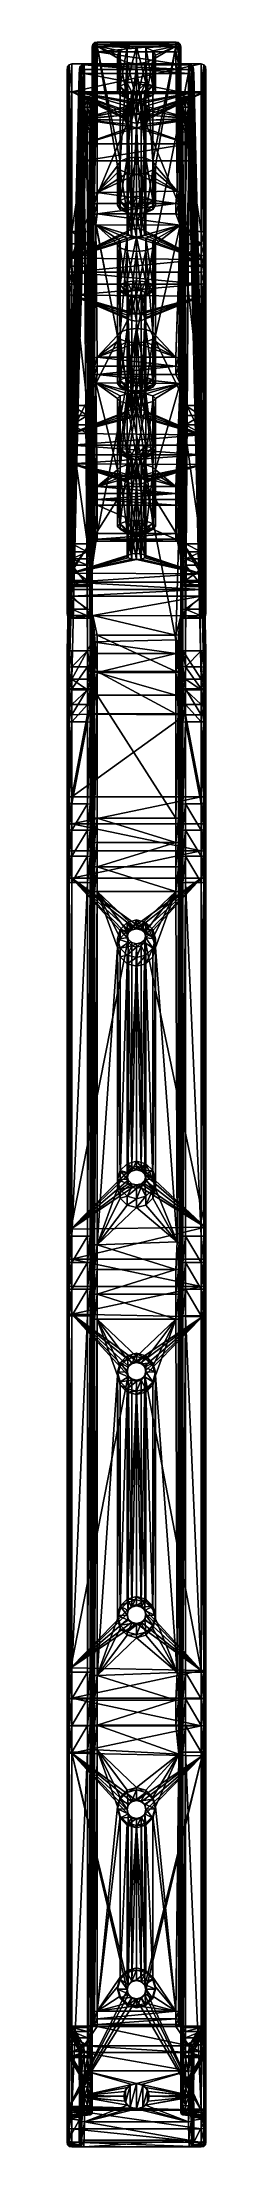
# Model space of a CAD drawing. Header units: metres. Extents: x -565 to 1231, y 366 to 1032.
# Drawn here: x -565 to -521, y 366 to 1032 of the extents above.
import ezdxf

# ---------------------------------------------------------------- set-up
doc = ezdxf.new("R2010")
doc.units = ezdxf.units.M
doc.layers.add('KOV', color=7, linetype='Continuous', lineweight=13, true_color=0xe3e3e3)

# ---------------------------------------------------------------- blocks, each defined once
blk = doc.blocks.new('KOMPLEXNÍ OBJEKT_0')
at = {"layer": 'KOV'}
for points in [[(1, 1596.06, 366.67), (1.17, 1596.89, 366.65), (2.69, 1596.89, 372.46)], [(2.69, 1596.89, 372.46), (2.54, 1596.06, 372.55), (1, 1596.06, 366.67)], [(1, 1592.23, -2), (1.17, 1593.06, -1.98), (1.17, 1596.89, 366.65)], [(1.17, 1596.89, 366.65), (1, 1596.06, 366.67), (1, 1592.23, -2)], [(1.17, 1596.89, 366.65), (1.67, 1597.39, 366.58), (3.14, 1597.39, 372.21)], [(3.14, 1597.39, 372.21), (2.69, 1596.89, 372.46), (1.17, 1596.89, 366.65)], [(1.17, 1593.06, -1.98), (1.67, 1593.56, -1.91), (1.67, 1597.39, 366.58)], [(1.67, 1597.39, 366.58), (1.17, 1596.89, 366.65), (1.17, 1593.06, -1.98)], [(1.67, 1597.39, 366.58), (2.5, 1597.56, 366.48), (3.89, 1597.55, 371.79)], [(1.67, 1593.56, -1.91), (2.5, 1593.72, -1.8), (2.5, 1597.56, 366.48)], [(2.5, 1597.56, 366.48), (1.67, 1597.39, 366.58), (1.67, 1593.56, -1.91)], [(3.89, 1597.55, 371.79), (3.14, 1597.39, 372.21), (1.67, 1597.39, 366.58)], [(2.5, 1597.56, 366.48), (2.5, 1593.72, -1.8), (9.5, 1593.73, -2.2)], [(2.5, 1597.56, 366.48), (9.5, 1593.73, -2.2), (10, 1597.56, 366.8)], [(2.5, 1597.56, 366.48), (10, 1597.56, 366.8), (10.37, 1597.56, 368.15)], [(2.5, 1597.56, 366.48), (10.37, 1597.56, 368.15), (3.89, 1597.55, 371.79)], [(2.54, 1596.06, 372.55), (2.69, 1596.89, 372.46), (6.85, 1596.89, 376.77)], [(6.85, 1596.89, 376.77), (6.76, 1596.06, 376.92), (2.54, 1596.06, 372.55)], [(2.69, 1596.89, 372.46), (3.14, 1597.39, 372.21), (7.12, 1597.39, 376.33)], [(7.12, 1597.39, 376.33), (6.85, 1596.89, 376.77), (2.69, 1596.89, 372.46)], [(3.14, 1597.39, 372.21), (3.89, 1597.55, 371.79), (7.57, 1597.55, 375.6)], [(7.57, 1597.55, 375.6), (7.12, 1597.39, 376.33), (3.14, 1597.39, 372.21)], [(12.77, 1597.57, 369.67), (7.57, 1597.55, 375.6), (3.89, 1597.55, 371.79)], [(11.43, 1597.57, 369.24), (12.77, 1597.57, 369.67), (3.89, 1597.55, 371.79)], [(10.37, 1597.56, 368.15), (11.43, 1597.57, 369.24), (3.89, 1597.55, 371.79)], [(6.76, 1596.06, 376.92), (6.85, 1596.89, 376.77), (12.66, 1596.56, 378.17)], [(6.85, 1596.89, 376.77), (7.12, 1597.39, 376.33), (12.75, 1597.05, 377.67)], [(12.75, 1597.05, 377.67), (12.66, 1596.56, 378.17), (6.85, 1596.89, 376.77)], [(7.12, 1597.39, 376.33), (7.57, 1597.55, 375.6), (12.83, 1597.55, 377.17)], [(12.83, 1597.55, 377.17), (12.75, 1597.05, 377.67), (7.12, 1597.39, 376.33)], [(12.77, 1597.57, 369.67), (12.83, 1597.55, 377.17), (7.57, 1597.55, 375.6)], [(10.55, 1597.39, 366.73), (10, 1597.56, 366.8), (9.5, 1593.73, -2.2)], [(9.5, 1593.73, -2.2), (10.33, 1593.56, -2.09), (10.55, 1597.39, 366.73)], [(10, 1597.56, 366.8), (10.55, 1597.39, 366.73), (10.86, 1597.4, 367.87)], [(10.86, 1597.4, 367.87), (10.37, 1597.56, 368.15), (10, 1597.56, 366.8)], [(10.89, 1596.89, 366.68), (10.55, 1597.39, 366.73), (10.33, 1593.56, -2.09)], [(10.33, 1593.56, -2.09), (10.83, 1593.06, -2.02), (10.89, 1596.89, 366.68)], [(11.73, 1597.4, 368.76), (11.43, 1597.57, 369.24), (10.37, 1597.56, 368.15)], [(10.37, 1597.56, 368.15), (10.86, 1597.4, 367.87), (11.73, 1597.4, 368.76)], [(11.16, 1596.89, 367.7), (10.86, 1597.4, 367.87), (10.55, 1597.39, 366.73)], [(10.55, 1597.39, 366.73), (10.89, 1596.89, 366.68), (11.16, 1596.89, 367.7)], [(11, 1596.06, 366.67), (10.89, 1596.89, 366.68), (10.83, 1593.06, -2.02)], [(10.86, 1597.4, 367.87), (11.16, 1596.89, 367.7), (11.9, 1596.89, 368.47)], [(11.9, 1596.89, 368.47), (11.73, 1597.4, 368.76), (10.86, 1597.4, 367.87)], [(10.89, 1596.89, 366.68), (11, 1596.06, 366.67), (11.26, 1596.06, 367.65)], [(11.26, 1596.06, 367.65), (11.16, 1596.89, 367.7), (10.89, 1596.89, 366.68)], [(11.16, 1596.89, 367.7), (11.26, 1596.06, 367.65), (11.96, 1596.06, 368.38)], [(11.96, 1596.06, 368.38), (11.9, 1596.89, 368.47), (11.16, 1596.89, 367.7)], [(11.43, 1597.57, 369.24), (11.73, 1597.4, 368.76), (12.86, 1597.4, 369.11)], [(12.86, 1597.4, 369.11), (12.77, 1597.57, 369.67), (11.43, 1597.57, 369.24)], [(11.73, 1597.4, 368.76), (11.9, 1596.89, 368.47), (12.91, 1596.89, 368.78)], [(12.91, 1596.89, 368.78), (12.86, 1597.4, 369.11), (11.73, 1597.4, 368.76)], [(11.9, 1596.89, 368.47), (11.96, 1596.06, 368.38), (12.93, 1596.06, 368.67)], [(12.93, 1596.06, 368.67), (12.91, 1596.89, 368.78), (11.9, 1596.89, 368.47)], [(12.58, 1555.06, 378.66), (13.43, 1596.53, 378.69), (13.85, 1596.76, 378.71)], [(12.58, 1555.06, 378.66), (13.85, 1596.76, 378.71), (47.56, 1575.56, 379.88)], [(13.06, 1596.63, 378.35), (12.66, 1596.56, 378.17), (12.75, 1597.05, 377.67)], [(13.11, 1596.96, 378.01), (12.75, 1597.05, 377.67), (12.83, 1597.55, 377.17)], [(12.75, 1597.05, 377.67), (13.11, 1596.96, 378.01), (13.06, 1596.63, 378.35)], [(12.77, 1597.57, 369.67), (125.72, 1597.57, 374.11), (12.83, 1597.55, 377.17)], [(12.77, 1597.57, 369.67), (12.86, 1597.4, 369.11), (125.74, 1597.4, 373.28)], [(125.74, 1597.4, 373.28), (125.72, 1597.57, 374.11), (12.77, 1597.57, 369.67)], [(125.72, 1597.57, 374.11), (125.46, 1597.55, 381.1), (12.83, 1597.55, 377.17)], [(13.17, 1597.29, 377.68), (12.83, 1597.55, 377.17), (125.46, 1597.55, 381.1)], [(12.83, 1597.55, 377.17), (13.17, 1597.29, 377.68), (13.11, 1596.96, 378.01)], [(12.86, 1597.4, 369.11), (12.91, 1596.89, 368.78), (125.76, 1596.89, 372.78)], [(125.76, 1596.89, 372.78), (125.74, 1597.4, 373.28), (12.86, 1597.4, 369.11)], [(12.91, 1596.89, 368.78), (12.93, 1596.06, 368.67), (125.76, 1596.06, 372.61)], [(125.76, 1596.06, 372.61), (125.76, 1596.89, 372.78), (12.91, 1596.89, 368.78)], [(13.46, 1596.69, 378.53), (13.06, 1596.63, 378.35), (13.11, 1596.96, 378.01)], [(13.06, 1596.63, 378.35), (13.46, 1596.69, 378.53), (13.43, 1596.53, 378.69)], [(13.48, 1596.86, 378.36), (13.11, 1596.96, 378.01), (13.17, 1597.29, 377.68)], [(13.11, 1596.96, 378.01), (13.48, 1596.86, 378.36), (13.46, 1596.69, 378.53)], [(125.46, 1597.55, 381.1), (125.43, 1597.39, 381.94), (13.17, 1597.29, 377.68)], [(13.51, 1597.03, 378.19), (13.17, 1597.29, 377.68), (125.43, 1597.39, 381.94)], [(13.17, 1597.29, 377.68), (13.51, 1597.03, 378.19), (13.48, 1596.86, 378.36)], [(13.85, 1596.76, 378.71), (13.43, 1596.53, 378.69), (13.46, 1596.69, 378.53)], [(13.85, 1596.76, 378.71), (13.46, 1596.69, 378.53), (13.48, 1596.86, 378.36)], [(13.85, 1596.76, 378.71), (13.48, 1596.86, 378.36), (13.51, 1597.03, 378.19)], [(125.43, 1597.39, 381.94), (125.42, 1596.89, 382.44), (13.51, 1597.03, 378.19)], [(13.85, 1596.76, 378.71), (13.51, 1597.03, 378.19), (125.42, 1596.89, 382.44)], [(125.42, 1596.89, 382.44), (125.41, 1596.06, 382.6), (13.85, 1596.76, 378.71)], [(47.96, 1577.06, 379.9), (47.56, 1575.56, 379.88), (13.85, 1596.76, 378.71)], [(49.06, 1578.16, 379.94), (47.96, 1577.06, 379.9), (13.85, 1596.76, 378.71)], [(50.56, 1578.56, 379.99), (49.06, 1578.16, 379.94), (13.85, 1596.76, 378.71)], [(50.56, 1578.56, 379.99), (13.85, 1596.76, 378.71), (125.41, 1596.06, 382.6)], [(29.38, 1596.76, 353.64), (29.21, 1595.92, 353.66), (23, 1592.23, -2.11)], [(23, 1592.23, -2.11), (23.17, 1593.06, -2.13), (29.38, 1596.76, 353.64)], [(29.87, 1597.26, 353.58), (29.38, 1596.76, 353.64), (23.17, 1593.06, -2.13)], [(23.17, 1593.06, -2.13), (23.66, 1593.56, -2.2), (29.87, 1597.26, 353.58)], [(30.71, 1597.42, 353.47), (29.87, 1597.26, 353.58), (23.66, 1593.56, -2.2)], [(23.66, 1593.56, -2.2), (24.5, 1593.72, -2.33), (30.71, 1597.42, 353.47)], [(31.5, 1593.73, -2.06), (30.71, 1597.42, 353.47), (24.5, 1593.72, -2.33)], [(29.9, 1596.78, 355.76), (29.75, 1595.95, 355.84), (29.21, 1595.92, 353.66)], [(29.21, 1595.92, 353.66), (29.38, 1596.76, 353.64), (29.9, 1596.78, 355.76)], [(30.36, 1597.28, 355.53), (29.9, 1596.78, 355.76), (29.38, 1596.76, 353.64)], [(29.38, 1596.76, 353.64), (29.87, 1597.26, 353.58), (30.36, 1597.28, 355.53)], [(31.28, 1596.8, 357.42), (31.18, 1595.97, 357.56), (29.75, 1595.95, 355.84)], [(29.75, 1595.95, 355.84), (29.9, 1596.78, 355.76), (31.28, 1596.8, 357.42)], [(31.12, 1597.44, 355.14), (30.36, 1597.28, 355.53), (29.87, 1597.26, 353.58)], [(29.87, 1597.26, 353.58), (30.71, 1597.42, 353.47), (31.12, 1597.44, 355.14)], [(31.59, 1597.29, 357.01), (31.28, 1596.8, 357.42), (29.9, 1596.78, 355.76)], [(29.9, 1596.78, 355.76), (30.36, 1597.28, 355.53), (31.59, 1597.29, 357.01)], [(32.11, 1597.46, 356.33), (31.59, 1597.29, 357.01), (30.36, 1597.28, 355.53)], [(30.36, 1597.28, 355.53), (31.12, 1597.44, 355.14), (32.11, 1597.46, 356.33)], [(32.11, 1597.46, 356.33), (31.12, 1597.44, 355.14), (30.71, 1597.42, 353.47)], [(33.52, 1597.46, 356.97), (32.11, 1597.46, 356.33), (30.71, 1597.42, 353.47)], [(37.7, 1597.42, 353.27), (33.52, 1597.46, 356.97), (30.71, 1597.42, 353.47)], [(31.5, 1593.73, -2.06), (37.7, 1597.42, 353.27), (30.71, 1597.42, 353.47)], [(33.25, 1596.81, 358.31), (33.22, 1595.97, 358.48), (31.18, 1595.97, 357.56)], [(31.18, 1595.97, 357.56), (31.28, 1596.8, 357.42), (33.25, 1596.81, 358.31)], [(33.35, 1597.3, 357.81), (33.25, 1596.81, 358.31), (31.28, 1596.8, 357.42)], [(31.28, 1596.8, 357.42), (31.59, 1597.29, 357.01), (33.35, 1597.3, 357.81)], [(38.54, 1597.26, 353.34), (37.7, 1597.42, 353.27), (31.5, 1593.73, -2.06)], [(31.5, 1593.73, -2.06), (32.33, 1593.56, -2.18), (38.54, 1597.26, 353.34)], [(33.52, 1597.46, 356.97), (33.35, 1597.3, 357.81), (31.59, 1597.29, 357.01)], [(31.59, 1597.29, 357.01), (32.11, 1597.46, 356.33), (33.52, 1597.46, 356.97)], [(39.04, 1596.76, 353.39), (38.54, 1597.26, 353.34), (32.33, 1593.56, -2.18)], [(32.33, 1593.56, -2.18), (32.83, 1593.06, -2.26), (39.04, 1596.76, 353.39)], [(39.21, 1595.92, 353.4), (39.04, 1596.76, 353.39), (32.83, 1593.06, -2.26)], [(35.41, 1596.81, 358.25), (35.45, 1595.97, 358.42), (33.22, 1595.97, 358.48)], [(33.22, 1595.97, 358.48), (33.25, 1596.81, 358.31), (35.41, 1596.81, 358.25)], [(35.28, 1597.3, 357.76), (35.41, 1596.81, 358.25), (33.25, 1596.81, 358.31)], [(33.25, 1596.81, 358.31), (33.35, 1597.3, 357.81), (35.28, 1597.3, 357.76)], [(35.07, 1597.47, 356.93), (35.28, 1597.3, 357.76), (33.35, 1597.3, 357.81)], [(33.35, 1597.3, 357.81), (33.52, 1597.46, 356.97), (35.07, 1597.47, 356.93)], [(37.7, 1597.42, 353.27), (35.07, 1597.47, 356.93), (33.52, 1597.46, 356.97)], [(37.7, 1597.42, 353.27), (36.45, 1597.46, 356.22), (35.07, 1597.47, 356.93)], [(35.28, 1597.3, 357.76), (35.07, 1597.47, 356.93), (36.45, 1597.46, 356.22)], [(36.45, 1597.46, 356.22), (37, 1597.29, 356.87), (35.28, 1597.3, 357.76)], [(35.41, 1596.81, 358.25), (35.28, 1597.3, 357.76), (37, 1597.29, 356.87)], [(37, 1597.29, 356.87), (37.33, 1596.8, 357.26), (35.41, 1596.81, 358.25)], [(35.45, 1595.97, 358.42), (35.41, 1596.81, 358.25), (37.33, 1596.8, 357.26)], [(37.33, 1596.8, 357.26), (37.44, 1595.96, 357.39), (35.45, 1595.97, 358.42)], [(37.7, 1597.42, 353.27), (37.37, 1597.44, 354.98), (36.45, 1597.46, 356.22)], [(37, 1597.29, 356.87), (36.45, 1597.46, 356.22), (37.37, 1597.44, 354.98)], [(37.37, 1597.44, 354.98), (38.16, 1597.28, 355.32), (37, 1597.29, 356.87)], [(37.33, 1596.8, 357.26), (37, 1597.29, 356.87), (38.16, 1597.28, 355.32)], [(38.16, 1597.28, 355.32), (38.62, 1596.78, 355.53), (37.33, 1596.8, 357.26)], [(37.44, 1595.96, 357.39), (37.33, 1596.8, 357.26), (38.62, 1596.78, 355.53)], [(38.16, 1597.28, 355.32), (37.37, 1597.44, 354.98), (37.7, 1597.42, 353.27)], [(38.62, 1596.78, 355.53), (38.78, 1595.94, 355.6), (37.44, 1595.96, 357.39)], [(37.7, 1597.42, 353.27), (38.54, 1597.26, 353.34), (38.16, 1597.28, 355.32)], [(38.62, 1596.78, 355.53), (38.16, 1597.28, 355.32), (38.54, 1597.26, 353.34)], [(38.54, 1597.26, 353.34), (39.04, 1596.76, 353.39), (38.62, 1596.78, 355.53)], [(38.78, 1595.94, 355.6), (38.62, 1596.78, 355.53), (39.04, 1596.76, 353.39)], [(39.04, 1596.76, 353.39), (39.21, 1595.92, 353.4), (38.78, 1595.94, 355.6)], [(125.41, 1596.06, 382.6), (125.42, 1596.89, 382.44), (134.14, 1596.89, 382.61)], [(134.14, 1596.89, 382.61), (134.14, 1596.06, 382.78), (125.41, 1596.06, 382.6)], [(125.42, 1596.89, 382.44), (125.43, 1597.39, 381.94), (134.14, 1597.39, 382.11)], [(134.14, 1597.39, 382.11), (134.14, 1596.89, 382.61), (125.42, 1596.89, 382.44)], [(125.43, 1597.39, 381.94), (125.46, 1597.55, 381.1), (134.15, 1597.55, 381.28)], [(134.15, 1597.55, 381.28), (134.14, 1597.39, 382.11), (125.43, 1597.39, 381.94)], [(134.19, 1597.57, 374.28), (134.15, 1597.55, 381.28), (125.46, 1597.55, 381.1)], [(125.72, 1597.57, 374.11), (134.19, 1597.57, 374.28), (125.46, 1597.55, 381.1)], [(125.72, 1597.57, 374.11), (125.74, 1597.4, 373.28), (134.19, 1597.4, 373.45)], [(134.19, 1597.4, 373.45), (134.19, 1597.57, 374.28), (125.72, 1597.57, 374.11)], [(125.74, 1597.4, 373.28), (125.76, 1596.89, 372.78), (134.2, 1596.89, 372.95)], [(134.2, 1596.89, 372.95), (134.19, 1597.4, 373.45), (125.74, 1597.4, 373.28)], [(125.76, 1596.89, 372.78), (125.76, 1596.06, 372.61), (134.2, 1596.06, 372.78)], [(134.2, 1596.06, 372.78), (134.2, 1596.89, 372.95), (125.76, 1596.89, 372.78)], [(134.14, 1597.39, 382.11), (134.15, 1597.55, 381.28), (142.83, 1597.55, 381.2)], [(142.83, 1597.55, 381.2), (142.85, 1597.39, 382.04), (134.14, 1597.39, 382.11)], [(134.14, 1596.89, 382.61), (134.14, 1597.39, 382.11), (142.85, 1597.39, 382.04)], [(142.85, 1597.39, 382.04), (142.86, 1596.89, 382.54), (134.14, 1596.89, 382.61)], [(134.14, 1596.06, 382.78), (134.14, 1596.89, 382.61), (142.86, 1596.89, 382.54)], [(142.86, 1596.89, 382.54), (142.86, 1596.06, 382.7), (134.14, 1596.06, 382.78)], [(134.19, 1597.57, 374.28), (142.83, 1597.55, 381.2), (134.15, 1597.55, 381.28)], [(134.19, 1597.57, 374.28), (142.67, 1597.57, 374.21), (142.83, 1597.55, 381.2)], [(134.19, 1597.57, 374.28), (134.19, 1597.4, 373.45), (142.65, 1597.4, 373.37)], [(142.65, 1597.4, 373.37), (142.67, 1597.57, 374.21), (134.19, 1597.57, 374.28)], [(134.19, 1597.4, 373.45), (134.2, 1596.89, 372.95), (142.64, 1596.89, 372.87)], [(142.64, 1596.89, 372.87), (142.65, 1597.4, 373.37), (134.19, 1597.4, 373.45)], [(134.2, 1596.89, 372.95), (134.2, 1596.06, 372.78), (142.63, 1596.06, 372.71)], [(142.63, 1596.06, 372.71), (142.64, 1596.89, 372.87), (134.2, 1596.89, 372.95)], [(142.64, 1596.89, 372.87), (142.63, 1596.06, 372.71), (151.06, 1596.06, 372.39)], [(142.65, 1597.4, 373.37), (142.64, 1596.89, 372.87), (151.07, 1596.89, 372.55)], [(151.06, 1596.06, 372.39), (151.07, 1596.89, 372.55), (142.64, 1596.89, 372.87)], [(142.67, 1597.57, 374.21), (142.65, 1597.4, 373.37), (151.09, 1597.4, 373.05)], [(151.07, 1596.89, 372.55), (151.09, 1597.4, 373.05), (142.65, 1597.4, 373.37)], [(142.67, 1597.57, 374.21), (151.13, 1597.57, 373.89), (151.52, 1597.55, 380.88)], [(142.67, 1597.57, 374.21), (151.52, 1597.55, 380.88), (142.83, 1597.55, 381.2)], [(151.09, 1597.4, 373.05), (151.13, 1597.57, 373.89), (142.67, 1597.57, 374.21)], [(142.85, 1597.39, 382.04), (142.83, 1597.55, 381.2), (151.52, 1597.55, 380.88)], [(151.52, 1597.55, 380.88), (151.65, 1597.42, 381.7), (142.85, 1597.39, 382.04)], [(142.86, 1596.89, 382.54), (142.85, 1597.39, 382.04), (151.65, 1597.42, 381.7)], [(151.65, 1597.42, 381.7), (151.95, 1597.01, 382.19), (142.86, 1596.89, 382.54)], [(142.86, 1596.06, 382.7), (142.86, 1596.89, 382.54), (151.95, 1597.01, 382.19)], [(151.95, 1597.01, 382.19), (152.43, 1596.32, 382.33), (142.86, 1596.06, 382.7)], [(151.07, 1596.89, 372.55), (151.06, 1596.06, 372.39), (263.71, 1596.06, 366.48)], [(151.09, 1597.4, 373.05), (151.07, 1596.89, 372.55), (263.72, 1596.89, 366.65)], [(263.71, 1596.06, 366.48), (263.72, 1596.89, 366.65), (151.07, 1596.89, 372.55)], [(151.13, 1597.57, 373.89), (151.09, 1597.4, 373.05), (263.75, 1597.4, 367.15)], [(263.72, 1596.89, 366.65), (263.75, 1597.4, 367.15), (151.09, 1597.4, 373.05)], [(151.13, 1597.57, 373.89), (263.8, 1597.57, 367.98), (264.14, 1597.55, 374.97)], [(151.13, 1597.57, 373.89), (264.14, 1597.55, 374.97), (151.52, 1597.55, 380.88)], [(263.75, 1597.4, 367.15), (263.8, 1597.57, 367.98), (151.13, 1597.57, 373.89)], [(151.65, 1597.42, 381.7), (151.52, 1597.55, 380.88), (264.14, 1597.55, 374.97)], [(264.14, 1597.55, 374.97), (264.19, 1597.39, 375.81), (151.65, 1597.42, 381.7)], [(151.95, 1597.01, 382.19), (151.65, 1597.42, 381.7), (264.19, 1597.39, 375.81)], [(264.19, 1597.39, 375.81), (264.22, 1596.89, 376.3), (151.95, 1597.01, 382.19)], [(152.43, 1596.32, 382.33), (151.95, 1597.01, 382.19), (264.22, 1596.89, 376.3)], [(264.22, 1596.89, 376.3), (264.23, 1596.06, 376.47), (152.43, 1596.32, 382.33)], [(263.72, 1596.89, 366.65), (263.71, 1596.06, 366.48), (272.13, 1596.06, 365.92)], [(263.75, 1597.4, 367.15), (263.72, 1596.89, 366.65), (272.14, 1596.89, 366.09)], [(272.13, 1596.06, 365.92), (272.14, 1596.89, 366.09), (263.72, 1596.89, 366.65)], [(263.8, 1597.57, 367.98), (263.75, 1597.4, 367.15), (272.18, 1597.4, 366.59)], [(272.14, 1596.89, 366.09), (272.18, 1597.4, 366.59), (263.75, 1597.4, 367.15)], [(263.8, 1597.57, 367.98), (272.25, 1597.57, 367.42), (272.82, 1597.55, 374.39)], [(263.8, 1597.57, 367.98), (272.82, 1597.55, 374.39), (264.14, 1597.55, 374.97)], [(272.18, 1597.4, 366.59), (272.25, 1597.57, 367.42), (263.8, 1597.57, 367.98)], [(264.19, 1597.39, 375.81), (264.14, 1597.55, 374.97), (272.82, 1597.55, 374.39)], [(272.82, 1597.55, 374.39), (272.89, 1597.39, 375.22), (264.19, 1597.39, 375.81)], [(264.22, 1596.89, 376.3), (264.19, 1597.39, 375.81), (272.89, 1597.39, 375.22)], [(272.89, 1597.39, 375.22), (272.93, 1596.89, 375.72), (264.22, 1596.89, 376.3)], [(264.23, 1596.06, 376.47), (264.22, 1596.89, 376.3), (272.93, 1596.89, 375.72)], [(272.93, 1596.89, 375.72), (272.94, 1596.06, 375.89), (264.23, 1596.06, 376.47)], [(272.14, 1596.89, 366.09), (272.13, 1596.06, 365.92), (280.52, 1596.06, 365.11)], [(272.18, 1597.4, 366.59), (272.14, 1596.89, 366.09), (280.54, 1596.89, 365.28)], [(280.52, 1596.06, 365.11), (280.54, 1596.89, 365.28), (272.14, 1596.89, 366.09)], [(272.25, 1597.57, 367.42), (272.18, 1597.4, 366.59), (280.6, 1597.4, 365.77)], [(280.54, 1596.89, 365.28), (280.6, 1597.4, 365.77), (272.18, 1597.4, 366.59)], [(272.25, 1597.57, 367.42), (280.69, 1597.57, 366.6), (281.46, 1597.55, 373.56)], [(272.25, 1597.57, 367.42), (281.46, 1597.55, 373.56), (272.82, 1597.55, 374.39)], [(280.6, 1597.4, 365.77), (280.69, 1597.57, 366.6), (272.25, 1597.57, 367.42)], [(272.89, 1597.39, 375.22), (272.82, 1597.55, 374.39), (281.46, 1597.55, 373.56)], [(281.46, 1597.55, 373.56), (281.55, 1597.39, 374.39), (272.89, 1597.39, 375.22)], [(272.93, 1596.89, 375.72), (272.89, 1597.39, 375.22), (281.55, 1597.39, 374.39)], [(281.55, 1597.39, 374.39), (281.61, 1596.89, 374.89), (272.93, 1596.89, 375.72)], [(272.94, 1596.06, 375.89), (272.93, 1596.89, 375.72), (281.61, 1596.89, 374.89)], [(281.61, 1596.89, 374.89), (281.63, 1596.06, 375.05), (272.94, 1596.06, 375.89)], [(280.54, 1596.89, 365.28), (280.52, 1596.06, 365.11), (288.89, 1596.06, 364.06)], [(280.6, 1597.4, 365.77), (280.54, 1596.89, 365.28), (288.91, 1596.89, 364.22)], [(288.89, 1596.06, 364.06), (288.91, 1596.89, 364.22), (280.54, 1596.89, 365.28)], [(280.69, 1597.57, 366.6), (280.6, 1597.4, 365.77), (288.98, 1597.4, 364.72)], [(288.91, 1596.89, 364.22), (288.98, 1597.4, 364.72), (280.6, 1597.4, 365.77)], [(280.69, 1597.57, 366.6), (289.09, 1597.57, 365.55), (290.09, 1597.55, 372.48)], [(280.69, 1597.57, 366.6), (290.09, 1597.55, 372.48), (281.46, 1597.55, 373.56)], [(288.98, 1597.4, 364.72), (289.09, 1597.57, 365.55), (280.69, 1597.57, 366.6)], [(281.55, 1597.39, 374.39), (281.46, 1597.55, 373.56), (290.09, 1597.55, 372.48)], [(290.09, 1597.55, 372.48), (290.29, 1597.42, 373.29), (281.55, 1597.39, 374.39)], [(281.61, 1596.89, 374.89), (281.55, 1597.39, 374.39), (290.29, 1597.42, 373.29)], [(290.29, 1597.42, 373.29), (290.63, 1597.01, 373.75), (281.61, 1596.89, 374.89)], [(281.63, 1596.06, 375.05), (281.61, 1596.89, 374.89), (290.63, 1597.01, 373.75)], [(290.63, 1597.01, 373.75), (291.12, 1596.32, 373.85), (281.63, 1596.06, 375.05)], [(288.91, 1596.89, 364.22), (288.89, 1596.06, 364.06), (400.6, 1596.06, 348.36)], [(288.98, 1597.4, 364.72), (288.91, 1596.89, 364.22), (400.62, 1596.89, 348.53)], [(400.6, 1596.06, 348.36), (400.62, 1596.89, 348.53), (288.91, 1596.89, 364.22)], [(289.09, 1597.57, 365.55), (288.98, 1597.4, 364.72), (400.7, 1597.4, 349.02)], [(400.62, 1596.89, 348.53), (400.7, 1597.4, 349.02), (288.98, 1597.4, 364.72)], [(289.09, 1597.57, 365.55), (400.82, 1597.57, 349.84), (401.77, 1597.55, 356.78)], [(289.09, 1597.57, 365.55), (401.77, 1597.55, 356.78), (290.09, 1597.55, 372.48)], [(400.7, 1597.4, 349.02), (400.82, 1597.57, 349.84), (289.09, 1597.57, 365.55)], [(290.29, 1597.42, 373.29), (290.09, 1597.55, 372.48), (401.77, 1597.55, 356.78)], [(401.77, 1597.55, 356.78), (401.89, 1597.39, 357.6), (290.29, 1597.42, 373.29)], [(290.63, 1597.01, 373.75), (290.29, 1597.42, 373.29), (401.89, 1597.39, 357.6)], [(401.89, 1597.39, 357.6), (401.97, 1596.89, 358.1), (290.63, 1597.01, 373.75)], [(291.12, 1596.32, 373.85), (290.63, 1597.01, 373.75), (401.97, 1596.89, 358.1)], [(401.97, 1596.89, 358.1), (401.99, 1596.06, 358.26), (291.12, 1596.32, 373.85)], [(400.62, 1596.89, 348.53), (400.6, 1596.06, 348.36), (408.93, 1596.06, 347.07)], [(400.7, 1597.4, 349.02), (400.62, 1596.89, 348.53), (408.96, 1596.89, 347.23)], [(408.93, 1596.06, 347.07), (408.96, 1596.89, 347.23), (400.62, 1596.89, 348.53)], [(400.82, 1597.57, 349.84), (400.7, 1597.4, 349.02), (409.05, 1597.4, 347.72)], [(408.96, 1596.89, 347.23), (409.05, 1597.4, 347.72), (400.7, 1597.4, 349.02)], [(400.82, 1597.57, 349.84), (409.19, 1597.57, 348.54), (410.36, 1597.55, 355.44)], [(400.82, 1597.57, 349.84), (410.36, 1597.55, 355.44), (401.77, 1597.55, 356.78)], [(409.05, 1597.4, 347.72), (409.19, 1597.57, 348.54), (400.82, 1597.57, 349.84)], [(401.89, 1597.39, 357.6), (401.77, 1597.55, 356.78), (410.36, 1597.55, 355.44)], [(410.36, 1597.55, 355.44), (410.5, 1597.39, 356.27), (401.89, 1597.39, 357.6)], [(401.97, 1596.89, 358.1), (401.89, 1597.39, 357.6), (410.5, 1597.39, 356.27)], [(410.5, 1597.39, 356.27), (410.59, 1596.89, 356.76), (401.97, 1596.89, 358.1)], [(401.99, 1596.06, 358.26), (401.97, 1596.89, 358.1), (410.59, 1596.89, 356.76)], [(410.59, 1596.89, 356.76), (410.61, 1596.06, 356.92), (401.99, 1596.06, 358.26)], [(408.96, 1596.89, 347.23), (408.93, 1596.06, 347.07), (417.23, 1596.06, 345.53)], [(409.05, 1597.4, 347.72), (408.96, 1596.89, 347.23), (417.26, 1596.89, 345.69)], [(417.23, 1596.06, 345.53), (417.26, 1596.89, 345.69), (408.96, 1596.89, 347.23)], [(409.19, 1597.57, 348.54), (409.05, 1597.4, 347.72), (417.36, 1597.4, 346.18)], [(417.26, 1596.89, 345.69), (417.36, 1597.4, 346.18), (409.05, 1597.4, 347.72)], [(409.19, 1597.57, 348.54), (417.52, 1597.57, 347), (418.9, 1597.55, 353.86)], [(409.19, 1597.57, 348.54), (418.9, 1597.55, 353.86), (410.36, 1597.55, 355.44)], [(417.36, 1597.4, 346.18), (417.52, 1597.57, 347), (409.19, 1597.57, 348.54)], [(410.5, 1597.39, 356.27), (410.36, 1597.55, 355.44), (418.9, 1597.55, 353.86)], [(418.9, 1597.55, 353.86), (419.06, 1597.39, 354.68), (410.5, 1597.39, 356.27)], [(410.59, 1596.89, 356.76), (410.5, 1597.39, 356.27), (419.06, 1597.39, 354.68)], [(419.06, 1597.39, 354.68), (419.16, 1596.89, 355.17), (410.59, 1596.89, 356.76)], [(410.61, 1596.06, 356.92), (410.59, 1596.89, 356.76), (419.16, 1596.89, 355.17)], [(419.16, 1596.89, 355.17), (419.19, 1596.06, 355.33), (410.61, 1596.06, 356.92)], [(417.26, 1596.89, 345.69), (417.23, 1596.06, 345.53), (425.48, 1596.06, 343.75)], [(417.36, 1597.4, 346.18), (417.26, 1596.89, 345.69), (425.51, 1596.89, 343.91)], [(425.48, 1596.06, 343.75), (425.51, 1596.89, 343.91), (417.26, 1596.89, 345.69)], [(417.52, 1597.57, 347), (417.36, 1597.4, 346.18), (425.62, 1597.4, 344.4)], [(425.51, 1596.89, 343.91), (425.62, 1597.4, 344.4), (417.36, 1597.4, 346.18)], [(417.52, 1597.57, 347), (425.8, 1597.57, 345.21), (427.4, 1597.55, 352.03)], [(417.52, 1597.57, 347), (427.4, 1597.55, 352.03), (418.9, 1597.55, 353.86)], [(425.62, 1597.4, 344.4), (425.8, 1597.57, 345.21), (417.52, 1597.57, 347)], [(419.06, 1597.39, 354.68), (418.9, 1597.55, 353.86), (427.4, 1597.55, 352.03)], [(427.4, 1597.55, 352.03), (427.58, 1597.39, 352.84), (419.06, 1597.39, 354.68)], [(419.16, 1596.89, 355.17), (419.06, 1597.39, 354.68), (427.58, 1597.39, 352.84)], [(427.58, 1597.39, 352.84), (427.69, 1596.89, 353.33), (419.16, 1596.89, 355.17)], [(419.19, 1596.06, 355.33), (419.16, 1596.89, 355.17), (427.69, 1596.89, 353.33)], [(427.69, 1596.89, 353.33), (427.72, 1596.06, 353.49), (419.19, 1596.06, 355.33)], [(425.51, 1596.89, 343.91), (425.48, 1596.06, 343.75), (451.39, 1596.06, 337.77)], [(425.62, 1597.4, 344.4), (425.51, 1596.89, 343.91), (451.44, 1596.89, 337.93)], [(451.39, 1596.06, 337.77), (451.44, 1596.89, 337.93), (425.51, 1596.89, 343.91)], [(425.8, 1597.57, 345.21), (425.62, 1597.4, 344.4), (451.59, 1597.4, 338.41)], [(451.44, 1596.89, 337.93), (451.59, 1597.4, 338.41), (425.62, 1597.4, 344.4)], [(425.8, 1597.57, 345.21), (451.84, 1597.57, 339.2), (453.19, 1597.55, 346.07)], [(425.8, 1597.57, 345.21), (453.19, 1597.55, 346.07), (427.4, 1597.55, 352.03)], [(451.59, 1597.4, 338.41), (451.84, 1597.57, 339.2), (425.8, 1597.57, 345.21)], [(427.58, 1597.39, 352.84), (427.4, 1597.55, 352.03), (453.19, 1597.55, 346.07)], [(453.19, 1597.55, 346.07), (453.44, 1597.39, 346.87), (427.58, 1597.39, 352.84)], [(427.69, 1596.89, 353.33), (427.58, 1597.39, 352.84), (453.44, 1597.39, 346.87)], [(453.44, 1597.39, 346.87), (453.59, 1596.89, 347.35), (427.69, 1596.89, 353.33)], [(427.72, 1596.06, 353.49), (427.69, 1596.89, 353.33), (453.59, 1596.89, 347.35)], [(453.59, 1596.89, 347.35), (453.64, 1596.06, 347.51), (427.72, 1596.06, 353.49)], [(451.44, 1596.89, 337.93), (451.39, 1596.06, 337.77), (456.89, 1596.06, 335.6)], [(451.59, 1597.4, 338.41), (451.44, 1596.89, 337.93), (456.98, 1596.89, 335.75)], [(456.89, 1596.06, 335.6), (456.98, 1596.89, 335.75), (451.44, 1596.89, 337.93)], [(451.84, 1597.57, 339.2), (451.59, 1597.4, 338.41), (457.23, 1597.4, 336.18)], [(456.98, 1596.89, 335.75), (457.23, 1597.4, 336.18), (451.59, 1597.4, 338.41)], [(451.84, 1597.57, 339.2), (457.65, 1597.57, 336.91), (461.13, 1597.55, 342.95)], [(451.84, 1597.57, 339.2), (461.13, 1597.55, 342.95), (453.19, 1597.55, 346.07)], [(457.23, 1597.4, 336.18), (457.65, 1597.57, 336.91), (451.84, 1597.57, 339.2)], [(453.44, 1597.39, 346.87), (453.19, 1597.55, 346.07), (461.13, 1597.55, 342.95)], [(461.13, 1597.55, 342.95), (461.55, 1597.39, 343.68), (453.44, 1597.39, 346.87)], [(453.59, 1596.89, 347.35), (453.44, 1597.39, 346.87), (461.55, 1597.39, 343.68)], [(461.55, 1597.39, 343.68), (461.81, 1596.89, 344.11), (453.59, 1596.89, 347.35)], [(453.64, 1596.06, 347.51), (453.59, 1596.89, 347.35), (461.81, 1596.89, 344.11)], [(461.81, 1596.89, 344.11), (461.89, 1596.06, 344.26), (453.64, 1596.06, 347.51)], [(456.98, 1596.89, 335.75), (456.89, 1596.06, 335.6), (461.52, 1596.06, 331.92)], [(457.23, 1597.4, 336.18), (456.98, 1596.89, 335.75), (461.64, 1596.89, 332.03)], [(461.52, 1596.06, 331.92), (461.64, 1596.89, 332.03), (456.98, 1596.89, 335.75)], [(457.65, 1597.57, 336.91), (457.23, 1597.4, 336.18), (462.01, 1597.4, 332.38)], [(461.64, 1596.89, 332.03), (462.01, 1597.4, 332.38), (457.23, 1597.4, 336.18)], [(457.65, 1597.57, 336.91), (462.63, 1597.56, 332.95), (467.72, 1597.56, 337.71)], [(457.65, 1597.57, 336.91), (467.72, 1597.56, 337.71), (461.13, 1597.55, 342.95)], [(462.01, 1597.4, 332.38), (462.63, 1597.56, 332.95), (457.65, 1597.57, 336.91)], [(461.55, 1597.39, 343.68), (461.13, 1597.55, 342.95), (467.72, 1597.56, 337.71)], [(461.64, 1596.89, 332.03), (461.52, 1596.06, 331.92), (464.9, 1596.06, 326.99)], [(467.72, 1597.56, 337.71), (468.34, 1597.39, 338.28), (461.55, 1597.39, 343.68)], [(461.81, 1596.89, 344.11), (461.55, 1597.39, 343.68), (468.34, 1597.39, 338.28)], [(462.01, 1597.4, 332.38), (461.64, 1596.89, 332.03), (465.04, 1596.89, 327.06)], [(464.9, 1596.06, 326.99), (465.04, 1596.89, 327.06), (461.64, 1596.89, 332.03)], [(468.34, 1597.39, 338.28), (468.71, 1596.89, 338.62), (461.81, 1596.89, 344.11)], [(461.89, 1596.06, 344.26), (461.81, 1596.89, 344.11), (468.71, 1596.89, 338.62)], [(468.71, 1596.89, 338.62), (468.83, 1596.06, 338.74), (461.89, 1596.06, 344.26)], [(462.63, 1597.56, 332.95), (462.01, 1597.4, 332.38), (465.48, 1597.39, 327.31)], [(465.04, 1596.89, 327.06), (465.48, 1597.39, 327.31), (462.01, 1597.4, 332.38)], [(462.63, 1597.56, 332.95), (466.2, 1597.56, 327.73), (473.63, 1597.56, 331.3)], [(462.63, 1597.56, 332.95), (473.63, 1597.56, 331.3), (467.72, 1597.56, 337.71)], [(465.48, 1597.39, 327.31), (466.2, 1597.56, 327.73), (462.63, 1597.56, 332.95)], [(465.04, 1596.89, 327.06), (464.9, 1596.06, 326.99), (628.77, 1592.22, -9.01)], [(465.48, 1597.39, 327.31), (465.04, 1596.89, 327.06), (628.92, 1593.06, -8.92)], [(628.77, 1592.22, -9.01), (628.92, 1593.06, -8.92), (465.04, 1596.89, 327.06)], [(466.2, 1597.56, 327.73), (465.48, 1597.39, 327.31), (629.34, 1593.56, -8.64)], [(628.92, 1593.06, -8.92), (629.34, 1593.56, -8.64), (465.48, 1597.39, 327.31)], [(466.2, 1597.56, 327.73), (630.04, 1593.73, -8.18), (473.74, 1597.56, 331.09)], [(466.2, 1597.56, 327.73), (473.74, 1597.56, 331.09), (473.63, 1597.56, 331.3)], [(629.34, 1593.56, -8.64), (630.04, 1593.73, -8.18), (466.2, 1597.56, 327.73)], [(468.34, 1597.39, 338.28), (467.72, 1597.56, 337.71), (473.63, 1597.56, 331.3)], [(473.63, 1597.56, 331.3), (473.76, 1597.39, 331.37), (468.34, 1597.39, 338.28)], [(468.71, 1596.89, 338.62), (468.34, 1597.39, 338.28), (473.76, 1597.39, 331.37)], [(473.76, 1597.39, 331.37), (473.83, 1596.89, 331.42), (468.71, 1596.89, 338.62)], [(468.83, 1596.06, 338.74), (468.71, 1596.89, 338.62), (473.83, 1596.89, 331.42)], [(473.83, 1596.89, 331.42), (473.85, 1596.06, 331.43), (468.83, 1596.06, 338.74)], [(473.76, 1597.39, 331.37), (473.63, 1597.56, 331.3), (473.74, 1597.56, 331.09)], [(630.04, 1593.73, -8.18), (636.5, 1593.72, -5.46), (473.74, 1597.56, 331.09)], [(473.87, 1597.53, 331.15), (473.74, 1597.56, 331.09), (636.5, 1593.72, -5.46)], [(473.74, 1597.56, 331.09), (473.87, 1597.53, 331.15), (473.76, 1597.39, 331.37)], [(473.83, 1596.89, 331.42), (473.76, 1597.39, 331.37), (473.87, 1597.53, 331.15)], [(473.87, 1597.53, 331.15), (473.94, 1597.45, 331.19), (473.83, 1596.89, 331.42)], [(473.85, 1596.06, 331.43), (473.83, 1596.89, 331.42), (473.94, 1597.45, 331.19)], [(473.94, 1597.45, 331.19), (473.97, 1597.3, 331.2), (473.85, 1596.06, 331.43)], [(473.97, 1597.3, 331.2), (637.76, 1592.22, -4.63), (473.85, 1591.06, 331.43)], [(473.85, 1596.06, 331.43), (473.97, 1597.3, 331.2), (473.85, 1591.06, 331.43)], [(636.5, 1593.72, -5.46), (637.2, 1593.56, -5), (473.87, 1597.53, 331.15)], [(473.94, 1597.45, 331.19), (473.87, 1597.53, 331.15), (637.2, 1593.56, -5)], [(637.2, 1593.56, -5), (637.62, 1593.06, -4.72), (473.94, 1597.45, 331.19)], [(473.97, 1597.3, 331.2), (473.94, 1597.45, 331.19), (637.62, 1593.06, -4.72)], [(637.62, 1593.06, -4.72), (637.76, 1592.22, -4.63), (473.97, 1597.3, 331.2)], [(485.16, 1596.89, 366.38), (485, 1596.06, 366.41), (484.23, 1596.06, 359.84)], [(484.23, 1596.06, 359.84), (484.4, 1596.89, 359.84), (485.16, 1596.89, 366.38)], [(484.4, 1596.89, 359.84), (484.23, 1596.06, 359.84), (484.92, 1596.06, 353.26)], [(485.66, 1597.39, 366.3), (485.16, 1596.89, 366.38), (484.4, 1596.89, 359.84)], [(484.4, 1596.89, 359.84), (484.9, 1597.39, 359.83), (485.66, 1597.39, 366.3)], [(484.9, 1597.39, 359.83), (484.4, 1596.89, 359.84), (485.09, 1596.89, 353.29)], [(484.92, 1596.06, 353.26), (485.09, 1596.89, 353.29), (484.4, 1596.89, 359.84)], [(486.48, 1597.56, 366.16), (485.66, 1597.39, 366.3), (484.9, 1597.39, 359.83)], [(484.9, 1597.39, 359.83), (485.74, 1597.56, 359.83), (486.48, 1597.56, 366.16)], [(485.74, 1597.56, 359.83), (484.9, 1597.39, 359.83), (485.58, 1597.39, 353.4)], [(485.09, 1596.89, 353.29), (485.58, 1597.39, 353.4), (484.9, 1597.39, 359.83)], [(485.09, 1596.89, 353.29), (484.92, 1596.06, 353.26), (487.04, 1596.06, 346.98)], [(491.33, 1596.89, 393.1), (491.17, 1596.06, 393.14), (485, 1596.06, 366.41)], [(485, 1596.06, 366.41), (485.16, 1596.89, 366.38), (491.33, 1596.89, 393.1)], [(485.58, 1597.39, 353.4), (485.09, 1596.89, 353.29), (487.2, 1596.89, 347.05)], [(487.04, 1596.06, 346.98), (487.2, 1596.89, 347.05), (485.09, 1596.89, 353.29)], [(491.82, 1597.39, 392.98), (491.33, 1596.89, 393.1), (485.16, 1596.89, 366.38)], [(485.16, 1596.89, 366.38), (485.66, 1597.39, 366.3), (491.82, 1597.39, 392.98)], [(486.4, 1597.56, 353.58), (485.58, 1597.39, 353.4), (487.66, 1597.39, 347.23)], [(485.58, 1597.39, 353.4), (486.4, 1597.56, 353.58), (485.74, 1597.56, 359.83)], [(487.2, 1596.89, 347.05), (487.66, 1597.39, 347.23), (485.58, 1597.39, 353.4)], [(492.63, 1597.56, 392.79), (491.82, 1597.39, 392.98), (485.66, 1597.39, 366.3)], [(485.66, 1597.39, 366.3), (486.48, 1597.56, 366.16), (492.63, 1597.56, 392.79)], [(492.72, 1597.56, 359.79), (486.48, 1597.56, 366.16), (485.74, 1597.56, 359.83)], [(492.72, 1597.56, 359.79), (485.74, 1597.56, 359.83), (486.4, 1597.56, 353.58)], [(492.72, 1597.56, 359.79), (486.4, 1597.56, 353.58), (488.44, 1597.56, 347.54)], [(487.66, 1597.39, 347.23), (488.44, 1597.56, 347.54), (486.4, 1597.56, 353.58)], [(493.26, 1597.56, 364.42), (492.63, 1597.56, 392.79), (486.48, 1597.56, 366.16)], [(492.72, 1597.56, 359.79), (493.26, 1597.56, 364.42), (486.48, 1597.56, 366.16)], [(487.2, 1596.89, 347.05), (487.04, 1596.06, 346.98), (490.68, 1596.06, 339.18)], [(487.66, 1597.39, 347.23), (487.2, 1596.89, 347.05), (490.83, 1596.89, 339.25)], [(490.68, 1596.06, 339.18), (490.83, 1596.89, 339.25), (487.2, 1596.89, 347.05)], [(488.44, 1597.56, 347.54), (487.66, 1597.39, 347.23), (491.29, 1597.39, 339.46)], [(490.83, 1596.89, 339.25), (491.29, 1597.39, 339.46), (487.66, 1597.39, 347.23)], [(493.22, 1597.56, 355.07), (492.72, 1597.56, 359.79), (488.44, 1597.56, 347.54)], [(493.22, 1597.56, 355.07), (488.44, 1597.56, 347.54), (492.04, 1597.56, 339.81)], [(491.29, 1597.39, 339.46), (492.04, 1597.56, 339.81), (488.44, 1597.56, 347.54)], [(490.83, 1596.89, 339.25), (490.68, 1596.06, 339.18), (648.59, 1592.22, 0.54)], [(491.29, 1597.39, 339.46), (490.83, 1596.89, 339.25), (648.75, 1593.06, 0.59)], [(648.59, 1592.22, 0.54), (648.75, 1593.06, 0.59), (490.83, 1596.89, 339.25)], [(491.17, 1596.06, 393.14), (491.33, 1596.89, 393.1), (493.42, 1596.89, 401.57)], [(493.42, 1596.89, 401.57), (493.26, 1596.06, 401.61), (491.17, 1596.06, 393.14)], [(492.04, 1597.56, 339.81), (491.29, 1597.39, 339.46), (649.23, 1593.56, 0.74)], [(648.75, 1593.06, 0.59), (649.23, 1593.56, 0.74), (491.29, 1597.39, 339.46)], [(491.33, 1596.89, 393.1), (491.82, 1597.39, 392.98), (493.9, 1597.39, 401.44)], [(493.9, 1597.39, 401.44), (493.42, 1596.89, 401.57), (491.33, 1596.89, 393.1)], [(491.82, 1597.39, 392.98), (492.63, 1597.56, 392.79), (494.71, 1597.56, 401.23)], [(494.71, 1597.56, 401.23), (493.9, 1597.39, 401.44), (491.82, 1597.39, 392.98)], [(494.71, 1597.56, 350.65), (493.22, 1597.56, 355.07), (492.04, 1597.56, 339.81)], [(498.35, 1597.56, 342.85), (494.71, 1597.56, 350.65), (492.04, 1597.56, 339.81)], [(656.21, 1593.72, 4.31), (498.35, 1597.56, 342.85), (492.04, 1597.56, 339.81)], [(656.21, 1593.72, 4.31), (492.04, 1597.56, 339.81), (650.04, 1593.72, 0.99)], [(649.23, 1593.56, 0.74), (650.04, 1593.72, 0.99), (492.04, 1597.56, 339.81)], [(499.46, 1597.56, 391.24), (494.71, 1597.56, 401.23), (492.63, 1597.56, 392.79)], [(493.26, 1597.56, 364.42), (499.46, 1597.56, 391.24), (492.63, 1597.56, 392.79)], [(494.09, 1597.4, 364.28), (493.26, 1597.56, 364.42), (492.72, 1597.56, 359.79)], [(492.72, 1597.56, 359.79), (493.56, 1597.39, 359.78), (494.09, 1597.4, 364.28)], [(493.56, 1597.39, 359.78), (492.72, 1597.56, 359.79), (493.22, 1597.56, 355.07)], [(494.04, 1597.39, 355.25), (493.22, 1597.56, 355.07), (494.71, 1597.56, 350.65)], [(493.22, 1597.56, 355.07), (494.04, 1597.39, 355.25), (493.56, 1597.39, 359.78)], [(500.27, 1597.4, 391.04), (499.46, 1597.56, 391.24), (493.26, 1597.56, 364.42)], [(493.26, 1597.56, 364.42), (494.09, 1597.4, 364.28), (500.27, 1597.4, 391.04)], [(493.26, 1596.06, 401.61), (493.42, 1596.89, 401.57), (495.75, 1596.89, 409.97)], [(495.75, 1596.89, 409.97), (495.59, 1596.06, 410.02), (493.26, 1596.06, 401.61)], [(493.42, 1596.89, 401.57), (493.9, 1597.39, 401.44), (496.23, 1597.39, 409.83)], [(496.23, 1597.39, 409.83), (495.75, 1596.89, 409.97), (493.42, 1596.89, 401.57)], [(494.58, 1596.89, 364.19), (494.09, 1597.4, 364.28), (493.56, 1597.39, 359.78)], [(493.56, 1597.39, 359.78), (494.06, 1596.89, 359.78), (494.58, 1596.89, 364.19)], [(494.06, 1596.89, 359.78), (493.56, 1597.39, 359.78), (494.04, 1597.39, 355.25)], [(493.9, 1597.39, 401.44), (494.71, 1597.56, 401.23), (497.03, 1597.56, 409.6)], [(497.03, 1597.56, 409.6), (496.23, 1597.39, 409.83), (493.9, 1597.39, 401.44)], [(494.71, 1597.56, 350.65), (495.48, 1597.39, 350.96), (494.04, 1597.39, 355.25)], [(494.53, 1596.89, 355.36), (494.04, 1597.39, 355.25), (495.48, 1597.39, 350.96)], [(494.04, 1597.39, 355.25), (494.53, 1596.89, 355.36), (494.06, 1596.89, 359.78)], [(494.74, 1596.06, 364.16), (494.58, 1596.89, 364.19), (494.06, 1596.89, 359.78)], [(494.06, 1596.89, 359.78), (494.23, 1596.06, 359.78), (494.74, 1596.06, 364.16)], [(494.23, 1596.06, 359.78), (494.06, 1596.89, 359.78), (494.53, 1596.89, 355.36)], [(500.75, 1596.89, 390.93), (500.27, 1597.4, 391.04), (494.09, 1597.4, 364.28)], [(494.09, 1597.4, 364.28), (494.58, 1596.89, 364.19), (500.75, 1596.89, 390.93)], [(494.53, 1596.89, 355.36), (494.69, 1596.06, 355.39), (494.23, 1596.06, 359.78)], [(495.48, 1597.39, 350.96), (495.95, 1596.89, 351.15), (494.53, 1596.89, 355.36)], [(494.69, 1596.06, 355.39), (494.53, 1596.89, 355.36), (495.95, 1596.89, 351.15)], [(500.91, 1596.06, 390.89), (500.75, 1596.89, 390.93), (494.58, 1596.89, 364.19)], [(494.58, 1596.89, 364.19), (494.74, 1596.06, 364.16), (500.91, 1596.06, 390.89)], [(495.95, 1596.89, 351.15), (496.1, 1596.06, 351.21), (494.69, 1596.06, 355.39)], [(499.46, 1597.56, 391.24), (497.03, 1597.56, 409.6), (494.71, 1597.56, 401.23)], [(495.48, 1597.39, 350.96), (494.71, 1597.56, 350.65), (498.35, 1597.56, 342.85)], [(498.35, 1597.56, 342.85), (499.1, 1597.39, 343.2), (495.48, 1597.39, 350.96)], [(495.95, 1596.89, 351.15), (495.48, 1597.39, 350.96), (499.1, 1597.39, 343.2)], [(495.59, 1596.06, 410.02), (495.75, 1596.89, 409.97), (498.44, 1597.01, 418.66)], [(498.44, 1597.01, 418.66), (498.42, 1596.32, 419.16), (495.59, 1596.06, 410.02)], [(495.75, 1596.89, 409.97), (496.23, 1597.39, 409.83), (498.83, 1597.42, 418.25)], [(498.83, 1597.42, 418.25), (498.44, 1597.01, 418.66), (495.75, 1596.89, 409.97)], [(499.1, 1597.39, 343.2), (499.56, 1596.89, 343.41), (495.95, 1596.89, 351.15)], [(496.1, 1596.06, 351.21), (495.95, 1596.89, 351.15), (499.56, 1596.89, 343.41)], [(499.56, 1596.89, 343.41), (499.71, 1596.06, 343.49), (496.1, 1596.06, 351.21)], [(496.23, 1597.39, 409.83), (497.03, 1597.56, 409.6), (499.59, 1597.56, 417.91)], [(499.59, 1597.56, 417.91), (498.83, 1597.42, 418.25), (496.23, 1597.39, 409.83)], [(501.48, 1597.56, 399.46), (499.59, 1597.56, 417.91), (497.03, 1597.56, 409.6)], [(499.46, 1597.56, 391.24), (501.48, 1597.56, 399.46), (497.03, 1597.56, 409.6)], [(499.1, 1597.39, 343.2), (498.35, 1597.56, 342.85), (656.21, 1593.72, 4.31)], [(498.42, 1596.32, 419.16), (498.44, 1597.01, 418.66), (533.18, 1596.89, 525.59)], [(533.18, 1596.89, 525.59), (533.02, 1596.06, 525.64), (498.42, 1596.32, 419.16)], [(498.44, 1597.01, 418.66), (498.83, 1597.42, 418.25), (533.66, 1597.39, 525.43)], [(533.66, 1597.39, 525.43), (533.18, 1596.89, 525.59), (498.44, 1597.01, 418.66)], [(498.83, 1597.42, 418.25), (499.59, 1597.56, 417.91), (534.45, 1597.56, 525.17)], [(534.45, 1597.56, 525.17), (533.66, 1597.39, 525.43), (498.83, 1597.42, 418.25)], [(656.21, 1593.72, 4.31), (657.02, 1593.55, 4.56), (499.1, 1597.39, 343.2)], [(499.56, 1596.89, 343.41), (499.1, 1597.39, 343.2), (657.02, 1593.55, 4.56)], [(499.46, 1597.56, 391.24), (500.27, 1597.4, 391.04), (502.29, 1597.4, 399.25)], [(502.29, 1597.4, 399.25), (501.48, 1597.56, 399.46), (499.46, 1597.56, 391.24)], [(657.02, 1593.55, 4.56), (657.5, 1593.05, 4.71), (499.56, 1596.89, 343.41)], [(499.71, 1596.06, 343.49), (499.56, 1596.89, 343.41), (657.5, 1593.05, 4.71)], [(506.25, 1597.56, 415.72), (534.45, 1597.56, 525.17), (499.59, 1597.56, 417.91)], [(503.75, 1597.56, 407.63), (506.25, 1597.56, 415.72), (499.59, 1597.56, 417.91)], [(501.48, 1597.56, 399.46), (503.75, 1597.56, 407.63), (499.59, 1597.56, 417.91)], [(500.27, 1597.4, 391.04), (500.75, 1596.89, 390.93), (502.77, 1596.89, 399.12)], [(502.77, 1596.89, 399.12), (502.29, 1597.4, 399.25), (500.27, 1597.4, 391.04)], [(500.75, 1596.89, 390.93), (500.91, 1596.06, 390.89), (502.93, 1596.06, 399.08)], [(502.93, 1596.06, 399.08), (502.77, 1596.89, 399.12), (500.75, 1596.89, 390.93)], [(501.48, 1597.56, 399.46), (502.29, 1597.4, 399.25), (504.54, 1597.4, 407.4)], [(504.54, 1597.4, 407.4), (503.75, 1597.56, 407.63), (501.48, 1597.56, 399.46)], [(502.29, 1597.4, 399.25), (502.77, 1596.89, 399.12), (505.02, 1596.89, 407.26)], [(505.02, 1596.89, 407.26), (504.54, 1597.4, 407.4), (502.29, 1597.4, 399.25)], [(502.77, 1596.89, 399.12), (502.93, 1596.06, 399.08), (505.19, 1596.06, 407.21)], [(505.19, 1596.06, 407.21), (505.02, 1596.89, 407.26), (502.77, 1596.89, 399.12)], [(503.75, 1597.56, 407.63), (504.54, 1597.4, 407.4), (507.04, 1597.4, 415.47)], [(507.04, 1597.4, 415.47), (506.25, 1597.56, 415.72), (503.75, 1597.56, 407.63)], [(504.54, 1597.4, 407.4), (505.02, 1596.89, 407.26), (507.52, 1596.89, 415.32)], [(507.52, 1596.89, 415.32), (507.04, 1597.4, 415.47), (504.54, 1597.4, 407.4)], [(505.02, 1596.89, 407.26), (505.19, 1596.06, 407.21), (507.68, 1596.06, 415.27)], [(507.68, 1596.06, 415.27), (507.52, 1596.89, 415.32), (505.02, 1596.89, 407.26)], [(506.25, 1597.56, 415.72), (541.11, 1597.56, 523.03), (534.45, 1597.56, 525.17)], [(506.25, 1597.56, 415.72), (507.04, 1597.4, 415.47), (541.9, 1597.4, 522.76)], [(541.9, 1597.4, 522.76), (541.11, 1597.56, 523.03), (506.25, 1597.56, 415.72)], [(507.04, 1597.4, 415.47), (507.52, 1596.89, 415.32), (542.38, 1596.89, 522.6)], [(542.38, 1596.89, 522.6), (541.9, 1597.4, 522.76), (507.04, 1597.4, 415.47)], [(507.52, 1596.89, 415.32), (507.68, 1596.06, 415.27), (542.53, 1596.06, 522.55)], [(542.53, 1596.06, 522.55), (542.38, 1596.89, 522.6), (507.52, 1596.89, 415.32)], [(533.02, 1596.06, 525.64), (533.18, 1596.89, 525.59), (536, 1596.89, 533.84)], [(536, 1596.89, 533.84), (535.84, 1596.06, 533.9), (533.02, 1596.06, 525.64)], [(533.18, 1596.89, 525.59), (533.66, 1597.39, 525.43), (536.47, 1597.39, 533.68)], [(536.47, 1597.39, 533.68), (536, 1596.89, 533.84), (533.18, 1596.89, 525.59)], [(533.66, 1597.39, 525.43), (534.45, 1597.56, 525.17), (537.25, 1597.56, 533.4)], [(537.25, 1597.56, 533.4), (536.47, 1597.39, 533.68), (533.66, 1597.39, 525.43)], [(541.11, 1597.56, 523.03), (537.25, 1597.56, 533.4), (534.45, 1597.56, 525.17)], [(535.84, 1596.06, 533.9), (536, 1596.89, 533.84), (539.05, 1596.89, 542.01)], [(539.05, 1596.89, 542.01), (538.9, 1596.06, 542.07), (535.84, 1596.06, 533.9)], [(536, 1596.89, 533.84), (536.47, 1597.39, 533.68), (539.52, 1597.39, 541.83)], [(539.52, 1597.39, 541.83), (539.05, 1596.89, 542.01), (536, 1596.89, 533.84)], [(536.47, 1597.39, 533.68), (537.25, 1597.56, 533.4), (540.29, 1597.55, 541.53)], [(540.29, 1597.55, 541.53), (539.52, 1597.39, 541.83), (536.47, 1597.39, 533.68)], [(541.11, 1597.56, 523.03), (540.29, 1597.55, 541.53), (537.25, 1597.56, 533.4)], [(538.9, 1596.06, 542.07), (539.05, 1596.89, 542.01), (542.49, 1597.01, 550.44)], [(542.49, 1597.01, 550.44), (542.52, 1596.32, 550.93), (538.9, 1596.06, 542.07)], [(539.05, 1596.89, 542.01), (539.52, 1597.39, 541.83), (542.84, 1597.42, 549.99)], [(542.84, 1597.42, 549.99), (542.49, 1597.01, 550.44), (539.05, 1596.89, 542.01)], [(539.52, 1597.39, 541.83), (540.29, 1597.55, 541.53), (543.57, 1597.55, 549.58)], [(543.57, 1597.55, 549.58), (542.84, 1597.42, 549.99), (539.52, 1597.39, 541.83)], [(543.84, 1597.57, 531.04), (543.57, 1597.55, 549.58), (540.29, 1597.55, 541.53)], [(541.11, 1597.56, 523.03), (543.84, 1597.57, 531.04), (540.29, 1597.55, 541.53)], [(544.63, 1597.4, 530.76), (543.84, 1597.57, 531.04), (541.11, 1597.56, 523.03)], [(541.11, 1597.56, 523.03), (541.9, 1597.4, 522.76), (544.63, 1597.4, 530.76)], [(541.9, 1597.4, 522.76), (542.38, 1596.89, 522.6), (545.1, 1596.89, 530.59)], [(545.1, 1596.89, 530.59), (544.63, 1597.4, 530.76), (541.9, 1597.4, 522.76)], [(542.38, 1596.89, 522.6), (542.53, 1596.06, 522.55), (545.26, 1596.06, 530.54)], [(545.26, 1596.06, 530.54), (545.1, 1596.89, 530.59), (542.38, 1596.89, 522.6)], [(542.49, 1597.01, 550.44), (542.84, 1597.42, 549.99), (586.88, 1597.39, 653.73)], [(586.88, 1597.39, 653.73), (586.42, 1596.89, 653.93), (542.49, 1597.01, 550.44)], [(542.52, 1596.32, 550.93), (542.49, 1597.01, 550.44), (586.42, 1596.89, 653.93)], [(586.42, 1596.89, 653.93), (586.26, 1596.06, 653.99), (542.52, 1596.32, 550.93)], [(542.84, 1597.42, 549.99), (543.57, 1597.55, 549.58), (587.64, 1597.55, 653.4)], [(587.64, 1597.55, 653.4), (586.88, 1597.39, 653.73), (542.84, 1597.42, 549.99)], [(550.01, 1597.57, 546.82), (587.64, 1597.55, 653.4), (543.57, 1597.55, 549.58)], [(546.81, 1597.57, 538.98), (550.01, 1597.57, 546.82), (543.57, 1597.55, 549.58)], [(543.84, 1597.57, 531.04), (546.81, 1597.57, 538.98), (543.57, 1597.55, 549.58)], [(543.84, 1597.57, 531.04), (544.63, 1597.4, 530.76), (547.59, 1597.4, 538.68)], [(547.59, 1597.4, 538.68), (546.81, 1597.57, 538.98), (543.84, 1597.57, 531.04)], [(544.63, 1597.4, 530.76), (545.1, 1596.89, 530.59), (548.05, 1596.89, 538.5)], [(548.05, 1596.89, 538.5), (547.59, 1597.4, 538.68), (544.63, 1597.4, 530.76)], [(545.1, 1596.89, 530.59), (545.26, 1596.06, 530.54), (548.21, 1596.06, 538.44)], [(548.21, 1596.06, 538.44), (548.05, 1596.89, 538.5), (545.1, 1596.89, 530.59)], [(546.81, 1597.57, 538.98), (547.59, 1597.4, 538.68), (550.78, 1597.4, 546.5)], [(550.78, 1597.4, 546.5), (550.01, 1597.57, 546.82), (546.81, 1597.57, 538.98)], [(547.59, 1597.4, 538.68), (548.05, 1596.89, 538.5), (551.24, 1596.89, 546.31)], [(551.24, 1596.89, 546.31), (550.78, 1597.4, 546.5), (547.59, 1597.4, 538.68)], [(548.05, 1596.89, 538.5), (548.21, 1596.06, 538.44), (551.39, 1596.06, 546.25)], [(551.39, 1596.06, 546.25), (551.24, 1596.89, 546.31), (548.05, 1596.89, 538.5)], [(550.01, 1597.57, 546.82), (594.09, 1597.57, 650.68), (587.64, 1597.55, 653.4)], [(550.01, 1597.57, 546.82), (550.78, 1597.4, 546.5), (594.86, 1597.4, 650.35)], [(594.86, 1597.4, 650.35), (594.09, 1597.57, 650.68), (550.01, 1597.57, 546.82)], [(550.78, 1597.4, 546.5), (551.24, 1596.89, 546.31), (595.32, 1596.89, 650.15)], [(595.32, 1596.89, 650.15), (594.86, 1597.4, 650.35), (550.78, 1597.4, 546.5)], [(551.24, 1596.89, 546.31), (551.39, 1596.06, 546.25), (595.47, 1596.06, 650.08)], [(595.47, 1596.06, 650.08), (595.32, 1596.89, 650.15), (551.24, 1596.89, 546.31)], [(586.26, 1596.06, 653.99), (586.42, 1596.89, 653.93), (589.94, 1596.89, 661.9)], [(589.94, 1596.89, 661.9), (589.79, 1596.06, 661.97), (586.26, 1596.06, 653.99)], [(586.42, 1596.89, 653.93), (586.88, 1597.39, 653.73), (590.4, 1597.39, 661.7)], [(590.4, 1597.39, 661.7), (589.94, 1596.89, 661.9), (586.42, 1596.89, 653.93)], [(586.88, 1597.39, 653.73), (587.64, 1597.55, 653.4), (591.15, 1597.55, 661.35)], [(591.15, 1597.55, 661.35), (590.4, 1597.39, 661.7), (586.88, 1597.39, 653.73)], [(594.09, 1597.57, 650.68), (591.15, 1597.55, 661.35), (587.64, 1597.55, 653.4)], [(589.79, 1596.06, 661.97), (589.94, 1596.89, 661.9), (593.7, 1596.89, 669.78)], [(593.7, 1596.89, 669.78), (593.55, 1596.06, 669.85), (589.79, 1596.06, 661.97)], [(589.94, 1596.89, 661.9), (590.4, 1597.39, 661.7), (594.14, 1597.39, 669.55)], [(594.14, 1597.39, 669.55), (593.7, 1596.89, 669.78), (589.94, 1596.89, 661.9)], [(590.4, 1597.39, 661.7), (591.15, 1597.55, 661.35), (594.89, 1597.55, 669.18)], [(594.89, 1597.55, 669.18), (594.14, 1597.39, 669.55), (590.4, 1597.39, 661.7)], [(594.09, 1597.57, 650.68), (594.89, 1597.55, 669.18), (591.15, 1597.55, 661.35)], [(593.55, 1596.06, 669.85), (593.7, 1596.89, 669.78), (597.85, 1597.01, 677.87)], [(597.85, 1597.01, 677.87), (597.93, 1596.32, 678.36), (593.55, 1596.06, 669.85)], [(593.7, 1596.89, 669.78), (594.14, 1597.39, 669.55), (598.17, 1597.42, 677.39)], [(598.17, 1597.42, 677.39), (597.85, 1597.01, 677.87), (593.7, 1596.89, 669.78)], [(594.09, 1597.57, 650.68), (597.51, 1597.57, 658.43), (594.89, 1597.55, 669.18)], [(594.09, 1597.57, 650.68), (594.86, 1597.4, 650.35), (598.27, 1597.4, 658.08)], [(598.27, 1597.4, 658.08), (597.51, 1597.57, 658.43), (594.09, 1597.57, 650.68)], [(594.14, 1597.39, 669.55), (594.89, 1597.55, 669.18), (598.86, 1597.55, 676.92)], [(598.86, 1597.55, 676.92), (598.17, 1597.42, 677.39), (594.14, 1597.39, 669.55)], [(594.86, 1597.4, 650.35), (595.32, 1596.89, 650.15), (598.73, 1596.89, 657.87)], [(598.73, 1596.89, 657.87), (598.27, 1597.4, 658.08), (594.86, 1597.4, 650.35)], [(597.51, 1597.57, 658.43), (598.86, 1597.55, 676.92), (594.89, 1597.55, 669.18)], [(595.32, 1596.89, 650.15), (595.47, 1596.06, 650.08), (598.88, 1596.06, 657.8)], [(598.88, 1596.06, 657.8), (598.73, 1596.89, 657.87), (595.32, 1596.89, 650.15)], [(597.51, 1597.57, 658.43), (601.16, 1597.57, 666.08), (598.86, 1597.55, 676.92)], [(597.51, 1597.57, 658.43), (598.27, 1597.4, 658.08), (601.91, 1597.4, 665.71)], [(601.91, 1597.4, 665.71), (601.16, 1597.57, 666.08), (597.51, 1597.57, 658.43)], [(597.85, 1597.01, 677.87), (598.17, 1597.42, 677.39), (650.81, 1597.39, 776.4)], [(650.81, 1597.39, 776.4), (650.6, 1596.89, 777.07), (597.85, 1597.01, 677.87)], [(597.93, 1596.32, 678.36), (597.85, 1597.01, 677.87), (650.6, 1596.89, 777.07)], [(650.6, 1596.89, 777.07), (650.54, 1596.06, 777.3), (597.93, 1596.32, 678.36)], [(598.17, 1597.42, 677.39), (598.86, 1597.55, 676.92), (651.16, 1597.55, 775.27)], [(651.16, 1597.55, 775.27), (650.81, 1597.39, 776.4), (598.17, 1597.42, 677.39)], [(598.27, 1597.4, 658.08), (598.73, 1596.89, 657.87), (602.36, 1596.89, 665.49)], [(602.36, 1596.89, 665.49), (601.91, 1597.4, 665.71), (598.27, 1597.4, 658.08)], [(598.73, 1596.89, 657.87), (598.88, 1596.06, 657.8), (602.51, 1596.06, 665.41)], [(602.51, 1596.06, 665.41), (602.36, 1596.89, 665.49), (598.73, 1596.89, 657.87)], [(605.03, 1597.57, 673.61), (651.16, 1597.55, 775.27), (598.86, 1597.55, 676.92)], [(601.16, 1597.57, 666.08), (605.03, 1597.57, 673.61), (598.86, 1597.55, 676.92)], [(601.16, 1597.57, 666.08), (601.91, 1597.4, 665.71), (605.77, 1597.4, 673.23)], [(605.77, 1597.4, 673.23), (605.03, 1597.57, 673.61), (601.16, 1597.57, 666.08)], [(601.91, 1597.4, 665.71), (602.36, 1596.89, 665.49), (606.21, 1596.89, 673)], [(606.21, 1596.89, 673), (605.77, 1597.4, 673.23), (601.91, 1597.4, 665.71)], [(602.36, 1596.89, 665.49), (602.51, 1596.06, 665.41), (606.36, 1596.06, 672.92)], [(606.36, 1596.06, 672.92), (606.21, 1596.89, 673), (602.36, 1596.89, 665.49)], [(605.03, 1597.57, 673.61), (657.34, 1597.56, 771.99), (651.16, 1597.55, 775.27)], [(605.03, 1597.57, 673.61), (605.77, 1597.4, 673.23), (658.46, 1597.39, 772.33)], [(658.46, 1597.39, 772.33), (657.34, 1597.56, 771.99), (605.03, 1597.57, 673.61)], [(605.77, 1597.4, 673.23), (606.21, 1596.89, 673), (659.14, 1596.89, 772.54)], [(659.14, 1596.89, 772.54), (658.46, 1597.39, 772.33), (605.77, 1597.4, 673.23)], [(606.21, 1596.89, 673), (606.36, 1596.06, 672.92), (659.36, 1596.06, 772.61)], [(659.36, 1596.06, 772.61), (659.14, 1596.89, 772.54), (606.21, 1596.89, 673)], [(650.54, 1596.06, 777.3), (650.6, 1596.89, 777.07), (659.14, 1596.89, 772.54)], [(659.14, 1596.89, 772.54), (659.36, 1596.06, 772.61), (650.54, 1596.06, 777.3)], [(650.6, 1596.89, 777.07), (650.81, 1597.39, 776.4), (658.46, 1597.39, 772.33)], [(658.46, 1597.39, 772.33), (659.14, 1596.89, 772.54), (650.6, 1596.89, 777.07)], [(650.81, 1597.39, 776.4), (651.16, 1597.55, 775.27), (657.34, 1597.56, 771.99)], [(657.34, 1597.56, 771.99), (658.46, 1597.39, 772.33), (650.81, 1597.39, 776.4)], [(1, 1592.23, -2), (1, 1596.06, 366.67), (1, 1555.06, 366.67)], [(2.54, 1596.06, 372.55), (2.54, 1555.06, 372.55), (1, 1555.06, 366.67)], [(1, 1555.06, 366.67), (1, 1596.06, 366.67), (2.54, 1596.06, 372.55)], [(1.17, 1593.06, -1.98), (1, 1592.23, -2), (3.12, 1592.14, -9.96)], [(1, 1592.23, -2), (1, 1558.89, -2), (3.12, 1558.98, -9.96)], [(3.12, 1558.98, -9.96), (3.12, 1592.14, -9.96), (1, 1592.23, -2)], [(1, 1555.06, 366.67), (1, 1558.89, -2), (1, 1592.23, -2)], [(1.67, 1593.56, -1.91), (1.17, 1593.06, -1.98), (3.27, 1592.98, -9.87)], [(3.12, 1592.14, -9.96), (3.27, 1592.98, -9.87), (1.17, 1593.06, -1.98)], [(2.5, 1593.72, -1.8), (1.67, 1593.56, -1.91), (3.72, 1593.48, -9.62)], [(3.27, 1592.98, -9.87), (3.72, 1593.48, -9.62), (1.67, 1593.56, -1.91)], [(2.5, 1593.72, -1.8), (4.47, 1593.65, -9.19), (9.5, 1593.73, -2.2)], [(3.72, 1593.48, -9.62), (4.47, 1593.65, -9.19), (2.5, 1593.72, -1.8)], [(2.54, 1555.06, 372.55), (2.54, 1596.06, 372.55), (6.76, 1596.06, 376.92)], [(6.76, 1596.06, 376.92), (6.76, 1555.06, 376.92), (2.54, 1555.06, 372.55)], [(3.27, 1592.98, -9.87), (3.12, 1592.14, -9.96), (8.92, 1592.08, -15.81)], [(8.92, 1592.08, -15.81), (3.12, 1592.14, -9.96), (3.12, 1558.98, -9.96)], [(3.12, 1558.98, -9.96), (8.92, 1559.04, -15.81), (8.92, 1592.08, -15.81)], [(3.72, 1593.48, -9.62), (3.27, 1592.98, -9.87), (9.01, 1592.92, -15.66)], [(8.92, 1592.08, -15.81), (9.01, 1592.92, -15.66), (3.27, 1592.98, -9.87)], [(4.47, 1593.65, -9.19), (3.72, 1593.48, -9.62), (9.27, 1593.42, -15.21)], [(9.01, 1592.92, -15.66), (9.27, 1593.42, -15.21), (3.72, 1593.48, -9.62)], [(4.47, 1593.65, -9.19), (9.7, 1593.59, -14.47), (9.5, 1593.73, -2.2)], [(9.27, 1593.42, -15.21), (9.7, 1593.59, -14.47), (4.47, 1593.65, -9.19)], [(12.66, 1596.56, 378.17), (12.58, 1596.06, 378.66), (6.76, 1596.06, 376.92)], [(12.58, 1596.06, 378.66), (12.58, 1555.06, 378.66), (6.76, 1555.06, 376.92)], [(6.76, 1555.06, 376.92), (6.76, 1596.06, 376.92), (12.58, 1596.06, 378.66)], [(9.01, 1592.92, -15.66), (8.92, 1592.08, -15.81), (16.63, 1592.11, -17.98)], [(14.17, 1578.39, -17.75), (16.63, 1592.11, -17.98), (8.92, 1592.08, -15.81)], [(13.31, 1577.09, -17.57), (14.17, 1578.39, -17.75), (8.92, 1592.08, -15.81)], [(13, 1575.56, -17.49), (13.31, 1577.09, -17.57), (8.92, 1592.08, -15.81)], [(13, 1575.56, -17.49), (8.92, 1592.08, -15.81), (8.92, 1559.04, -15.81)], [(9.27, 1593.42, -15.21), (9.01, 1592.92, -15.66), (16.73, 1592.6, -17.93)], [(16.63, 1592.11, -17.98), (16.73, 1592.6, -17.93), (9.01, 1592.92, -15.66)], [(9.7, 1593.59, -14.47), (9.27, 1593.42, -15.21), (16.82, 1593.09, -17.88)], [(16.73, 1592.6, -17.93), (16.82, 1593.09, -17.88), (9.27, 1593.42, -15.21)], [(9.7, 1593.59, -14.47), (10.45, 1593.69, -5.76), (9.5, 1593.73, -2.2)], [(10.33, 1593.56, -2.09), (9.5, 1593.73, -2.2), (10.45, 1593.69, -5.76)], [(9.7, 1593.59, -14.47), (13.19, 1593.67, -8.52), (10.45, 1593.69, -5.76)], [(9.7, 1593.59, -14.47), (16.92, 1593.58, -17.83), (13.19, 1593.67, -8.52)], [(16.82, 1593.09, -17.88), (16.92, 1593.58, -17.83), (9.7, 1593.59, -14.47)], [(10.45, 1593.69, -5.76), (11.2, 1593.53, -5.33), (10.33, 1593.56, -2.09)], [(10.83, 1593.06, -2.02), (10.33, 1593.56, -2.09), (11.2, 1593.53, -5.33)], [(11.2, 1593.53, -5.33), (10.45, 1593.69, -5.76), (13.19, 1593.67, -8.52)], [(10.83, 1593.06, -2.02), (11, 1592.23, -2), (11, 1596.06, 366.67)], [(11.2, 1593.53, -5.33), (11.65, 1593.03, -5.07), (10.83, 1593.06, -2.02)], [(11, 1592.23, -2), (10.83, 1593.06, -2.02), (11.65, 1593.03, -5.07)], [(11, 1591.06, 366.67), (11, 1596.06, 366.67), (11, 1592.23, -2)], [(11.26, 1591.06, 367.65), (11.26, 1596.06, 367.65), (11, 1596.06, 366.67)], [(11, 1596.06, 366.67), (11, 1591.06, 366.67), (11.26, 1591.06, 367.65)], [(11.65, 1593.03, -5.07), (11.79, 1592.19, -4.99), (11, 1592.23, -2)], [(11, 1591.06, -2), (11, 1592.23, -2), (11.79, 1592.19, -4.99)], [(11, 1592.23, -2), (11, 1591.06, -2), (11, 1591.06, 366.67)], [(11.79, 1592.19, -4.99), (11.79, 1591.06, -4.99), (11, 1591.06, -2)], [(11, 1591.06, 366.67), (11.11, 1590.23, 366.66), (11.35, 1590.23, 367.59)], [(11.35, 1590.23, 367.59), (11.26, 1591.06, 367.65), (11, 1591.06, 366.67)], [(11, 1591.06, -2), (11.17, 1590.23, -1.98), (11.11, 1590.23, 366.66)], [(11.11, 1590.23, 366.66), (11, 1591.06, 366.67), (11, 1591.06, -2)], [(11.17, 1590.23, -1.98), (11, 1591.06, -2), (11.79, 1591.06, -4.99)], [(11.11, 1590.23, 366.66), (11.45, 1589.73, 366.61), (11.65, 1589.73, 367.43)], [(11.65, 1589.73, 367.43), (11.35, 1590.23, 367.59), (11.11, 1590.23, 366.66)], [(11.45, 1589.73, 366.61), (11.11, 1590.23, 366.66), (11.17, 1590.23, -1.98)], [(11.79, 1591.06, -4.99), (11.94, 1590.23, -4.9), (11.17, 1590.23, -1.98)], [(11.17, 1590.23, -1.98), (11.67, 1589.73, -1.91), (11.45, 1589.73, 366.61)], [(11.67, 1589.73, -1.91), (11.17, 1590.23, -1.98), (11.94, 1590.23, -4.9)], [(13.19, 1593.67, -8.52), (13.62, 1593.5, -7.77), (11.2, 1593.53, -5.33)], [(11.65, 1593.03, -5.07), (11.2, 1593.53, -5.33), (13.62, 1593.5, -7.77)], [(11.26, 1596.06, 367.65), (11.26, 1591.06, 367.65), (11.96, 1591.06, 368.38)], [(11.96, 1591.06, 368.38), (11.96, 1596.06, 368.38), (11.26, 1596.06, 367.65)], [(11.26, 1591.06, 367.65), (11.35, 1590.23, 367.59), (12.02, 1590.23, 368.28)], [(12.02, 1590.23, 368.28), (11.96, 1591.06, 368.38), (11.26, 1591.06, 367.65)], [(11.35, 1590.23, 367.59), (11.65, 1589.73, 367.43), (12.19, 1589.73, 367.99)], [(12.19, 1589.73, 367.99), (12.02, 1590.23, 368.28), (11.35, 1590.23, 367.59)], [(13.62, 1593.5, -7.77), (13.88, 1593, -7.33), (11.65, 1593.03, -5.07)], [(11.79, 1592.19, -4.99), (11.65, 1593.03, -5.07), (13.88, 1593, -7.33)], [(11.94, 1590.23, -4.9), (12.39, 1589.73, -4.64), (11.67, 1589.73, -1.91)], [(13.88, 1593, -7.33), (13.97, 1592.17, -7.18), (11.79, 1592.19, -4.99)], [(11.79, 1591.06, -4.99), (11.79, 1592.19, -4.99), (13.97, 1592.17, -7.18)], [(13.97, 1592.17, -7.18), (13.97, 1591.06, -7.18), (11.79, 1591.06, -4.99)], [(11.94, 1590.23, -4.9), (11.79, 1591.06, -4.99), (13.97, 1591.06, -7.18)], [(13.97, 1591.06, -7.18), (14.06, 1590.23, -7.03), (11.94, 1590.23, -4.9)], [(12.39, 1589.73, -4.64), (11.94, 1590.23, -4.9), (14.06, 1590.23, -7.03)], [(12.93, 1591.06, 368.67), (12.93, 1596.06, 368.67), (11.96, 1596.06, 368.38)], [(11.96, 1596.06, 368.38), (11.96, 1591.06, 368.38), (12.93, 1591.06, 368.67)], [(11.96, 1591.06, 368.38), (12.02, 1590.23, 368.28), (12.95, 1590.23, 368.56)], [(12.95, 1590.23, 368.56), (12.93, 1591.06, 368.67), (11.96, 1591.06, 368.38)], [(12.02, 1590.23, 368.28), (12.19, 1589.73, 367.99), (13, 1589.73, 368.22)], [(13, 1589.73, 368.22), (12.95, 1590.23, 368.56), (12.02, 1590.23, 368.28)], [(14.06, 1590.23, -7.03), (14.32, 1589.73, -6.58), (12.39, 1589.73, -4.64)], [(13, 1596.29, 378.68), (12.58, 1596.06, 378.66), (12.66, 1596.56, 378.17)], [(12.58, 1555.06, 378.66), (13, 1596.29, 378.68), (13.43, 1596.53, 378.69)], [(12.58, 1555.06, 378.66), (12.58, 1596.06, 378.66), (13, 1596.29, 378.68)], [(12.66, 1596.56, 378.17), (13.06, 1596.63, 378.35), (13, 1596.29, 378.68)], [(12.93, 1596.06, 368.67), (12.93, 1591.06, 368.67), (125.76, 1591.06, 372.61)], [(125.76, 1596.06, 372.61), (12.93, 1596.06, 368.67), (125.76, 1591.06, 372.61)], [(12.93, 1591.06, 368.67), (12.95, 1590.23, 368.56), (125.77, 1590.23, 372.44)], [(125.77, 1590.23, 372.44), (125.76, 1591.06, 372.61), (12.93, 1591.06, 368.67)], [(12.95, 1590.23, 368.56), (13, 1589.73, 368.22), (125.78, 1589.73, 371.94)], [(125.78, 1589.73, 371.94), (125.77, 1590.23, 372.44), (12.95, 1590.23, 368.56)], [(13.43, 1596.53, 378.69), (13, 1596.29, 378.68), (13.06, 1596.63, 378.35)], [(16.92, 1593.58, -17.83), (16.93, 1593.65, -9.55), (13.19, 1593.67, -8.52)], [(13.62, 1593.5, -7.77), (13.19, 1593.67, -8.52), (16.93, 1593.65, -9.55)], [(16.93, 1593.65, -9.55), (16.94, 1593.49, -8.69), (13.62, 1593.5, -7.77)], [(13.88, 1593, -7.33), (13.62, 1593.5, -7.77), (16.94, 1593.49, -8.69)], [(16.94, 1593.49, -8.69), (16.95, 1593, -8.17), (13.88, 1593, -7.33)], [(13.97, 1592.17, -7.18), (13.88, 1593, -7.33), (16.95, 1593, -8.17)], [(16.95, 1593, -8.17), (16.95, 1592.16, -8), (13.97, 1592.17, -7.18)], [(13.97, 1591.06, -7.18), (13.97, 1592.17, -7.18), (16.95, 1592.16, -8)], [(16.95, 1592.16, -8), (16.95, 1591.06, -8), (13.97, 1591.06, -7.18)], [(14.06, 1590.23, -7.03), (13.97, 1591.06, -7.18), (16.95, 1591.06, -8)], [(16.95, 1591.06, -8), (16.95, 1590.23, -7.83), (14.06, 1590.23, -7.03)], [(14.32, 1589.73, -6.58), (14.06, 1590.23, -7.03), (16.95, 1590.23, -7.83)], [(14.17, 1578.39, -17.75), (15.47, 1579.25, -17.93), (16.63, 1592.11, -17.98)], [(16.95, 1590.23, -7.83), (16.95, 1589.73, -7.31), (14.32, 1589.73, -6.58)], [(15.47, 1579.25, -17.93), (16.67, 1592.1, -17.98), (16.63, 1592.11, -17.98)], [(15.47, 1579.25, -17.93), (16.71, 1592.09, -17.99), (16.67, 1592.1, -17.98)], [(16.75, 1592.09, -17.99), (15.47, 1579.25, -17.93), (17, 1579.56, -18)], [(15.47, 1579.25, -17.93), (16.75, 1592.09, -17.99), (16.71, 1592.09, -17.99)], [(16.63, 1592.11, -17.98), (16.71, 1592.43, -17.94), (16.73, 1592.6, -17.93)], [(16.63, 1592.11, -17.98), (16.69, 1592.27, -17.96), (16.71, 1592.43, -17.94)], [(16.63, 1592.11, -17.98), (16.67, 1592.1, -17.98), (16.69, 1592.27, -17.96)], [(16.75, 1592.43, -17.95), (16.69, 1592.27, -17.96), (16.67, 1592.1, -17.98)], [(16.67, 1592.1, -17.98), (16.71, 1592.09, -17.99), (16.75, 1592.43, -17.95)], [(16.78, 1592.76, -17.91), (16.71, 1592.43, -17.94), (16.69, 1592.27, -17.96)], [(16.69, 1592.27, -17.96), (16.75, 1592.43, -17.95), (16.78, 1592.76, -17.91)], [(16.82, 1593.09, -17.88), (16.73, 1592.6, -17.93), (16.71, 1592.43, -17.94)], [(16.71, 1592.43, -17.94), (16.78, 1592.76, -17.91), (16.82, 1593.09, -17.88)], [(16.8, 1592.59, -17.94), (16.75, 1592.43, -17.95), (16.71, 1592.09, -17.99)], [(16.71, 1592.09, -17.99), (16.75, 1592.09, -17.99), (16.8, 1592.59, -17.94)], [(16.86, 1593.08, -17.88), (16.78, 1592.76, -17.91), (16.75, 1592.43, -17.95)], [(16.75, 1592.43, -17.95), (16.8, 1592.59, -17.94), (16.86, 1593.08, -17.88)], [(16.8, 1592.59, -17.94), (16.75, 1592.09, -17.99), (17.22, 1592.1, -17.99)], [(17.22, 1592.1, -17.99), (16.75, 1592.09, -17.99), (17, 1579.56, -18)], [(16.92, 1593.58, -17.83), (16.82, 1593.09, -17.88), (16.78, 1592.76, -17.91)], [(16.78, 1592.76, -17.91), (16.86, 1593.08, -17.88), (16.92, 1593.58, -17.83)], [(16.86, 1593.08, -17.88), (16.8, 1592.59, -17.94), (17.16, 1592.6, -17.94)], [(17.22, 1592.1, -17.99), (17.16, 1592.6, -17.94), (16.8, 1592.59, -17.94)], [(16.92, 1593.58, -17.83), (16.86, 1593.08, -17.88), (17.1, 1593.1, -17.88)], [(17.16, 1592.6, -17.94), (17.1, 1593.1, -17.88), (16.86, 1593.08, -17.88)], [(16.92, 1593.58, -17.83), (17.05, 1593.59, -17.83), (16.93, 1593.65, -9.55)], [(17.1, 1593.1, -17.88), (17.05, 1593.59, -17.83), (16.92, 1593.58, -17.83)], [(17.05, 1593.59, -17.83), (20.7, 1593.66, -8.58), (16.93, 1593.65, -9.55)], [(16.94, 1593.49, -8.69), (16.93, 1593.65, -9.55), (20.7, 1593.66, -8.58)], [(20.7, 1593.66, -8.58), (20.28, 1593.5, -7.83), (16.94, 1593.49, -8.69)], [(16.95, 1593, -8.17), (16.94, 1593.49, -8.69), (20.28, 1593.5, -7.83)], [(20.28, 1593.5, -7.83), (20.02, 1593, -7.38), (16.95, 1593, -8.17)], [(20.02, 1593, -7.38), (19.94, 1592.17, -7.23), (16.95, 1592.16, -8)], [(16.95, 1592.16, -8), (16.95, 1593, -8.17), (20.02, 1593, -7.38)], [(16.95, 1592.16, -8), (19.94, 1592.17, -7.23), (19.94, 1591.06, -7.23)], [(19.94, 1591.06, -7.23), (16.95, 1591.06, -8), (16.95, 1592.16, -8)], [(19.94, 1591.06, -7.23), (19.86, 1590.23, -7.08), (16.95, 1590.23, -7.83)], [(16.95, 1590.23, -7.83), (16.95, 1591.06, -8), (19.94, 1591.06, -7.23)], [(19.86, 1590.23, -7.08), (19.6, 1589.73, -6.63), (16.95, 1589.73, -7.31)], [(16.95, 1589.73, -7.31), (16.95, 1590.23, -7.83), (19.86, 1590.23, -7.08)], [(18.53, 1579.25, -17.93), (17.22, 1592.1, -17.99), (17, 1579.56, -18)], [(17.05, 1593.59, -17.83), (24.23, 1593.59, -14.51), (20.7, 1593.66, -8.58)], [(24.66, 1593.42, -15.26), (24.23, 1593.59, -14.51), (17.05, 1593.59, -17.83)], [(17.05, 1593.59, -17.83), (17.14, 1593.1, -17.88), (24.66, 1593.42, -15.26)], [(17.05, 1593.59, -17.83), (17.1, 1593.1, -17.88), (17.17, 1592.77, -17.92)], [(17.17, 1592.77, -17.92), (17.14, 1593.1, -17.88), (17.05, 1593.59, -17.83)], [(17.1, 1593.1, -17.88), (17.16, 1592.6, -17.94), (17.2, 1592.43, -17.95)], [(17.2, 1592.43, -17.95), (17.17, 1592.77, -17.92), (17.1, 1593.1, -17.88)], [(24.91, 1592.92, -15.71), (24.66, 1593.42, -15.26), (17.14, 1593.1, -17.88)], [(17.14, 1593.1, -17.88), (17.17, 1592.77, -17.92), (17.23, 1592.44, -17.95)], [(17.23, 1592.44, -17.95), (17.24, 1592.61, -17.93), (17.14, 1593.1, -17.88)], [(17.14, 1593.1, -17.88), (17.24, 1592.61, -17.93), (24.91, 1592.92, -15.71)], [(17.22, 1592.1, -17.99), (17.2, 1592.43, -17.95), (17.16, 1592.6, -17.94)], [(17.17, 1592.77, -17.92), (17.2, 1592.43, -17.95), (17.23, 1592.27, -17.97)], [(17.23, 1592.27, -17.97), (17.23, 1592.44, -17.95), (17.17, 1592.77, -17.92)], [(17.22, 1592.1, -17.99), (17.23, 1592.27, -17.97), (17.2, 1592.43, -17.95)], [(17.22, 1592.1, -17.99), (17.26, 1592.11, -17.99), (17.23, 1592.27, -17.97)], [(19.83, 1578.39, -17.75), (17.26, 1592.11, -17.99), (17.22, 1592.1, -17.99)], [(18.53, 1579.25, -17.93), (19.83, 1578.39, -17.75), (17.22, 1592.1, -17.99)], [(17.24, 1592.61, -17.93), (17.23, 1592.44, -17.95), (17.3, 1592.11, -17.98)], [(17.23, 1592.44, -17.95), (17.23, 1592.27, -17.97), (17.26, 1592.11, -17.99)], [(17.26, 1592.11, -17.99), (17.3, 1592.11, -17.98), (17.23, 1592.44, -17.95)], [(25, 1592.08, -15.86), (24.91, 1592.92, -15.71), (17.24, 1592.61, -17.93)], [(17.3, 1592.11, -17.98), (17.34, 1592.12, -17.98), (17.24, 1592.61, -17.93)], [(17.24, 1592.61, -17.93), (17.34, 1592.12, -17.98), (25, 1592.08, -15.86)], [(19.83, 1578.39, -17.75), (17.3, 1592.11, -17.98), (17.26, 1592.11, -17.99)], [(19.83, 1578.39, -17.75), (17.34, 1592.12, -17.98), (17.3, 1592.11, -17.98)], [(20.69, 1577.09, -17.57), (25, 1592.08, -15.86), (17.34, 1592.12, -17.98)], [(19.83, 1578.39, -17.75), (20.69, 1577.09, -17.57), (17.34, 1592.12, -17.98)], [(22, 1590.23, -4.99), (21.56, 1589.73, -4.72), (19.6, 1589.73, -6.63)], [(19.6, 1589.73, -6.63), (19.86, 1590.23, -7.08), (22, 1590.23, -4.99)], [(22.15, 1591.06, -5.08), (22, 1590.23, -4.99), (19.86, 1590.23, -7.08)], [(19.86, 1590.23, -7.08), (19.94, 1591.06, -7.23), (22.15, 1591.06, -5.08)], [(22.3, 1593.03, -5.16), (22.15, 1592.19, -5.08), (19.94, 1592.17, -7.23)], [(19.94, 1592.17, -7.23), (20.02, 1593, -7.38), (22.3, 1593.03, -5.16)], [(19.94, 1592.17, -7.23), (22.15, 1592.19, -5.08), (22.15, 1591.06, -5.08)], [(22.15, 1591.06, -5.08), (19.94, 1591.06, -7.23), (19.94, 1592.17, -7.23)], [(22.74, 1593.52, -5.43), (22.3, 1593.03, -5.16), (20.02, 1593, -7.38)], [(20.02, 1593, -7.38), (20.28, 1593.5, -7.83), (22.74, 1593.52, -5.43)], [(23.49, 1593.69, -5.87), (22.74, 1593.52, -5.43), (20.28, 1593.5, -7.83)], [(20.28, 1593.5, -7.83), (20.7, 1593.66, -8.58), (23.49, 1593.69, -5.87)], [(20.69, 1577.09, -17.57), (21, 1575.56, -17.49), (25, 1592.08, -15.86)], [(24.23, 1593.59, -14.51), (23.49, 1593.69, -5.87), (20.7, 1593.66, -8.58)], [(21, 1575.56, -17.49), (25, 1559.04, -15.86), (25, 1592.08, -15.86)], [(22.83, 1590.23, -2.08), (22.33, 1589.73, -2.01), (21.56, 1589.73, -4.72)], [(21.56, 1589.73, -4.72), (22, 1590.23, -4.99), (22.83, 1590.23, -2.08)], [(23, 1591.06, -2.11), (22.83, 1590.23, -2.08), (22, 1590.23, -4.99)], [(22, 1590.23, -4.99), (22.15, 1591.06, -5.08), (23, 1591.06, -2.11)], [(23.17, 1593.06, -2.13), (23, 1592.23, -2.11), (22.15, 1592.19, -5.08)], [(22.15, 1592.19, -5.08), (22.3, 1593.03, -5.16), (23.17, 1593.06, -2.13)], [(22.15, 1591.06, -5.08), (22.15, 1592.19, -5.08), (23, 1592.23, -2.11)], [(23, 1592.23, -2.11), (23, 1591.06, -2.11), (22.15, 1591.06, -5.08)], [(23.66, 1593.56, -2.2), (23.17, 1593.06, -2.13), (22.3, 1593.03, -5.16)], [(22.3, 1593.03, -5.16), (22.74, 1593.52, -5.43), (23.66, 1593.56, -2.2)], [(29.04, 1590.23, 353.69), (28.54, 1589.73, 353.75), (22.33, 1589.73, -2.01)], [(22.33, 1589.73, -2.01), (22.83, 1590.23, -2.08), (29.04, 1590.23, 353.69)], [(24.5, 1593.72, -2.33), (23.66, 1593.56, -2.2), (22.74, 1593.52, -5.43)], [(22.74, 1593.52, -5.43), (23.49, 1593.69, -5.87), (24.5, 1593.72, -2.33)], [(29.21, 1591.06, 353.66), (29.04, 1590.23, 353.69), (22.83, 1590.23, -2.08)], [(22.83, 1590.23, -2.08), (23, 1591.06, -2.11), (29.21, 1591.06, 353.66)], [(23, 1592.23, -2.11), (29.21, 1595.92, 353.66), (29.21, 1591.06, 353.66)], [(29.21, 1591.06, 353.66), (23, 1591.06, -2.11), (23, 1592.23, -2.11)], [(24.23, 1593.59, -14.51), (24.5, 1593.72, -2.33), (23.49, 1593.69, -5.87)], [(24.23, 1593.59, -14.51), (29.45, 1593.65, -9.33), (24.5, 1593.72, -2.33)], [(30.19, 1593.48, -9.77), (29.45, 1593.65, -9.33), (24.23, 1593.59, -14.51)], [(24.23, 1593.59, -14.51), (24.66, 1593.42, -15.26), (30.19, 1593.48, -9.77)], [(29.45, 1593.65, -9.33), (31.5, 1593.73, -2.06), (24.5, 1593.72, -2.33)], [(30.64, 1592.98, -10.03), (30.19, 1593.48, -9.77), (24.66, 1593.42, -15.26)], [(24.66, 1593.42, -15.26), (24.91, 1592.92, -15.71), (30.64, 1592.98, -10.03)], [(30.79, 1592.14, -10.12), (30.64, 1592.98, -10.03), (24.91, 1592.92, -15.71)], [(24.91, 1592.92, -15.71), (25, 1592.08, -15.86), (30.79, 1592.14, -10.12)], [(30.79, 1592.14, -10.12), (25, 1592.08, -15.86), (25, 1559.04, -15.86)], [(25, 1559.04, -15.86), (30.79, 1558.98, -10.12), (30.79, 1592.14, -10.12)], [(29.6, 1590.23, 355.91), (29.14, 1589.73, 356.15), (28.54, 1589.73, 353.75)], [(28.54, 1589.73, 353.75), (29.04, 1590.23, 353.69), (29.6, 1590.23, 355.91)], [(29.75, 1591.06, 355.84), (29.6, 1590.23, 355.91), (29.04, 1590.23, 353.69)], [(29.04, 1590.23, 353.69), (29.21, 1591.06, 353.66), (29.75, 1591.06, 355.84)], [(31.08, 1590.23, 357.69), (30.77, 1589.73, 358.1), (29.14, 1589.73, 356.15)], [(29.14, 1589.73, 356.15), (29.6, 1590.23, 355.91), (31.08, 1590.23, 357.69)], [(29.21, 1595.92, 353.66), (29.75, 1595.95, 355.84), (29.75, 1591.06, 355.84)], [(29.75, 1591.06, 355.84), (29.21, 1591.06, 353.66), (29.21, 1595.92, 353.66)], [(32.33, 1593.56, -2.18), (31.5, 1593.73, -2.06), (29.45, 1593.65, -9.33)], [(29.45, 1593.65, -9.33), (30.19, 1593.48, -9.77), (32.33, 1593.56, -2.18)], [(31.18, 1591.06, 357.56), (31.08, 1590.23, 357.69), (29.6, 1590.23, 355.91)], [(29.6, 1590.23, 355.91), (29.75, 1591.06, 355.84), (31.18, 1591.06, 357.56)], [(29.75, 1595.95, 355.84), (31.18, 1595.97, 357.56), (31.18, 1591.06, 357.56)], [(31.18, 1591.06, 357.56), (29.75, 1591.06, 355.84), (29.75, 1595.95, 355.84)], [(32.83, 1593.06, -2.26), (32.33, 1593.56, -2.18), (30.19, 1593.48, -9.77)], [(30.19, 1593.48, -9.77), (30.64, 1592.98, -10.03), (32.83, 1593.06, -2.26)], [(33, 1592.22, -2.28), (32.83, 1593.06, -2.26), (30.64, 1592.98, -10.03)], [(30.64, 1592.98, -10.03), (30.79, 1592.14, -10.12), (33, 1592.22, -2.28)], [(33.18, 1590.23, 358.65), (33.08, 1589.73, 359.15), (30.77, 1589.73, 358.1)], [(30.77, 1589.73, 358.1), (31.08, 1590.23, 357.69), (33.18, 1590.23, 358.65)], [(33, 1592.22, -2.28), (30.79, 1592.14, -10.12), (30.79, 1558.98, -10.12)], [(30.79, 1558.98, -10.12), (33, 1558.9, -2.28), (33, 1592.22, -2.28)], [(33.22, 1591.06, 358.48), (33.18, 1590.23, 358.65), (31.08, 1590.23, 357.69)], [(31.08, 1590.23, 357.69), (31.18, 1591.06, 357.56), (33.22, 1591.06, 358.48)], [(31.18, 1595.97, 357.56), (33.22, 1595.97, 358.48), (33.22, 1591.06, 358.48)], [(33.22, 1591.06, 358.48), (31.18, 1591.06, 357.56), (31.18, 1595.97, 357.56)], [(32.83, 1593.06, -2.26), (33, 1592.22, -2.28), (39.21, 1595.92, 353.4)], [(39.21, 1595.92, 353.4), (33, 1592.22, -2.28), (39.06, 1588.06, 344.83)], [(33, 1592.22, -2.28), (33, 1558.9, -2.28), (39.06, 1588.06, 344.83)], [(35.5, 1590.23, 358.59), (35.62, 1589.73, 359.08), (33.08, 1589.73, 359.15)], [(33.08, 1589.73, 359.15), (33.18, 1590.23, 358.65), (35.5, 1590.23, 358.59)], [(35.45, 1591.06, 358.42), (35.5, 1590.23, 358.59), (33.18, 1590.23, 358.65)], [(33.18, 1590.23, 358.65), (33.22, 1591.06, 358.48), (35.45, 1591.06, 358.42)], [(35.45, 1595.97, 358.42), (35.45, 1591.06, 358.42), (33.22, 1591.06, 358.48)], [(33.22, 1591.06, 358.48), (33.22, 1595.97, 358.48), (35.45, 1595.97, 358.42)], [(35.45, 1591.06, 358.42), (35.45, 1595.97, 358.42), (37.44, 1595.96, 357.39)], [(37.44, 1595.96, 357.39), (37.44, 1591.06, 357.39), (35.45, 1591.06, 358.42)], [(35.5, 1590.23, 358.59), (35.45, 1591.06, 358.42), (37.44, 1591.06, 357.39)], [(37.44, 1591.06, 357.39), (37.55, 1590.23, 357.52), (35.5, 1590.23, 358.59)], [(35.62, 1589.73, 359.08), (35.5, 1590.23, 358.59), (37.55, 1590.23, 357.52)], [(37.55, 1590.23, 357.52), (37.88, 1589.73, 357.91), (35.62, 1589.73, 359.08)], [(37.44, 1591.06, 357.39), (37.44, 1595.96, 357.39), (38.78, 1595.94, 355.6)], [(38.78, 1595.94, 355.6), (38.78, 1591.06, 355.6), (37.44, 1591.06, 357.39)], [(37.55, 1590.23, 357.52), (37.44, 1591.06, 357.39), (38.78, 1591.06, 355.6)], [(38.78, 1591.06, 355.6), (38.94, 1590.23, 355.67), (37.55, 1590.23, 357.52)], [(37.88, 1589.73, 357.91), (37.55, 1590.23, 357.52), (38.94, 1590.23, 355.67)], [(38.94, 1590.23, 355.67), (39.41, 1589.73, 355.88), (37.88, 1589.73, 357.91)], [(38.78, 1591.06, 355.6), (38.78, 1595.94, 355.6), (39.21, 1595.92, 353.4)], [(39.21, 1595.92, 353.4), (39.21, 1591.06, 353.4), (38.78, 1591.06, 355.6)], [(38.94, 1590.23, 355.67), (38.78, 1591.06, 355.6), (39.21, 1591.06, 353.4)], [(39.21, 1591.06, 353.4), (39.37, 1590.23, 353.42), (38.94, 1590.23, 355.67)], [(39.41, 1589.73, 355.88), (38.94, 1590.23, 355.67), (39.37, 1590.23, 353.42)], [(39.21, 1591.06, 353.4), (39.21, 1595.92, 353.4), (39.06, 1588.06, 344.83)], [(39.37, 1590.23, 353.42), (39.21, 1591.06, 353.4), (39.06, 1588.06, 344.83)], [(39.06, 1588.06, 344.83), (39.1, 1588.89, 345.1), (39.37, 1590.23, 353.42)], [(39.87, 1589.73, 353.46), (39.37, 1590.23, 353.42), (39.1, 1588.89, 345.1)], [(39.37, 1590.23, 353.42), (39.87, 1589.73, 353.46), (39.41, 1589.73, 355.88)], [(52.06, 1578.16, 380.04), (50.56, 1578.56, 379.99), (125.41, 1596.06, 382.6)], [(106.02, 1578.16, 381.93), (52.06, 1578.16, 380.04), (125.41, 1596.06, 382.6)], [(107.52, 1578.56, 381.98), (106.02, 1578.16, 381.93), (125.41, 1596.06, 382.6)], [(109.02, 1578.16, 382.03), (107.52, 1578.56, 381.98), (125.41, 1596.06, 382.6)], [(110.12, 1577.06, 382.07), (109.02, 1578.16, 382.03), (125.41, 1596.06, 382.6)], [(110.52, 1575.56, 382.08), (110.12, 1577.06, 382.07), (125.41, 1596.06, 382.6)], [(124.57, 1554.8, 382.57), (110.52, 1575.56, 382.08), (125.41, 1596.06, 382.6)], [(134.14, 1555.06, 382.78), (124.57, 1554.8, 382.57), (125.41, 1596.06, 382.6)], [(134.14, 1555.06, 382.78), (125.41, 1596.06, 382.6), (134.14, 1596.06, 382.78)], [(125.76, 1596.06, 372.61), (125.76, 1591.06, 372.61), (134.2, 1591.06, 372.78)], [(134.2, 1596.06, 372.78), (125.76, 1596.06, 372.61), (134.2, 1591.06, 372.78)], [(125.76, 1591.06, 372.61), (125.77, 1590.23, 372.44), (134.2, 1590.23, 372.61)], [(134.2, 1590.23, 372.61), (134.2, 1591.06, 372.78), (125.76, 1591.06, 372.61)], [(125.77, 1590.23, 372.44), (125.78, 1589.73, 371.94), (134.2, 1589.73, 372.11)], [(134.2, 1589.73, 372.11), (134.2, 1590.23, 372.61), (125.77, 1590.23, 372.44)], [(134.14, 1555.06, 382.78), (134.14, 1596.06, 382.78), (142.86, 1596.06, 382.7)], [(142.86, 1555.06, 382.7), (134.14, 1555.06, 382.78), (142.86, 1596.06, 382.7)], [(134.2, 1596.06, 372.78), (134.2, 1591.06, 372.78), (142.63, 1591.06, 372.71)], [(142.63, 1596.06, 372.71), (134.2, 1596.06, 372.78), (142.63, 1591.06, 372.71)], [(134.2, 1591.06, 372.78), (134.2, 1590.23, 372.61), (142.63, 1590.23, 372.54)], [(142.63, 1590.23, 372.54), (142.63, 1591.06, 372.71), (134.2, 1591.06, 372.78)], [(134.2, 1590.23, 372.61), (134.2, 1589.73, 372.11), (142.62, 1589.73, 372.04)], [(142.62, 1589.73, 372.04), (142.63, 1590.23, 372.54), (134.2, 1590.23, 372.61)], [(142.63, 1590.23, 372.54), (142.62, 1589.73, 372.04), (151.03, 1589.73, 371.72)], [(142.63, 1596.06, 372.71), (142.63, 1591.06, 372.71), (151.06, 1591.06, 372.39)], [(151.06, 1596.06, 372.39), (142.63, 1596.06, 372.71), (151.06, 1591.06, 372.39)], [(142.63, 1591.06, 372.71), (142.63, 1590.23, 372.54), (151.05, 1590.23, 372.22)], [(151.05, 1590.23, 372.22), (151.06, 1591.06, 372.39), (142.63, 1591.06, 372.71)], [(151.03, 1589.73, 371.72), (151.05, 1590.23, 372.22), (142.63, 1590.23, 372.54)], [(151.59, 1555.06, 382.37), (142.86, 1596.06, 382.7), (152.43, 1596.32, 382.33)], [(151.59, 1555.06, 382.37), (142.86, 1555.06, 382.7), (142.86, 1596.06, 382.7)], [(151.05, 1590.23, 372.22), (151.03, 1589.73, 371.72), (263.67, 1589.73, 365.82)], [(151.06, 1591.06, 372.39), (151.05, 1590.23, 372.22), (263.7, 1590.23, 366.32)], [(263.67, 1589.73, 365.82), (263.7, 1590.23, 366.32), (151.05, 1590.23, 372.22)], [(151.06, 1596.06, 372.39), (151.06, 1591.06, 372.39), (263.71, 1591.06, 366.48)], [(263.71, 1596.06, 366.48), (151.06, 1596.06, 372.39), (263.71, 1591.06, 366.48)], [(263.7, 1590.23, 366.32), (263.71, 1591.06, 366.48), (151.06, 1591.06, 372.39)], [(151.59, 1555.06, 382.37), (152.43, 1596.32, 382.33), (166.47, 1575.56, 381.59)], [(166.87, 1577.06, 381.57), (166.47, 1575.56, 381.59), (152.43, 1596.32, 382.33)], [(167.96, 1578.16, 381.52), (166.87, 1577.06, 381.57), (152.43, 1596.32, 382.33)], [(169.46, 1578.56, 381.44), (167.96, 1578.16, 381.52), (152.43, 1596.32, 382.33)], [(170.96, 1578.16, 381.36), (169.46, 1578.56, 381.44), (152.43, 1596.32, 382.33)], [(244.86, 1578.16, 377.49), (170.96, 1578.16, 381.36), (152.43, 1596.32, 382.33)], [(244.86, 1578.16, 377.49), (152.43, 1596.32, 382.33), (264.23, 1596.06, 376.47)], [(246.36, 1578.56, 377.41), (244.86, 1578.16, 377.49), (264.23, 1596.06, 376.47)], [(247.85, 1578.16, 377.33), (246.36, 1578.56, 377.41), (264.23, 1596.06, 376.47)], [(248.95, 1577.06, 377.27), (247.85, 1578.16, 377.33), (264.23, 1596.06, 376.47)], [(249.35, 1575.56, 377.25), (248.95, 1577.06, 377.27), (264.23, 1596.06, 376.47)], [(263.39, 1554.8, 376.51), (249.35, 1575.56, 377.25), (264.23, 1596.06, 376.47)], [(272.94, 1555.06, 375.89), (263.39, 1554.8, 376.51), (264.23, 1596.06, 376.47)], [(263.7, 1590.23, 366.32), (263.67, 1589.73, 365.82), (272.07, 1589.73, 365.26)], [(263.71, 1591.06, 366.48), (263.7, 1590.23, 366.32), (272.11, 1590.23, 365.75)], [(272.07, 1589.73, 365.26), (272.11, 1590.23, 365.75), (263.7, 1590.23, 366.32)], [(263.71, 1596.06, 366.48), (263.71, 1591.06, 366.48), (272.13, 1591.06, 365.92)], [(272.13, 1596.06, 365.92), (263.71, 1596.06, 366.48), (272.13, 1591.06, 365.92)], [(272.11, 1590.23, 365.75), (272.13, 1591.06, 365.92), (263.71, 1591.06, 366.48)], [(272.94, 1555.06, 375.89), (264.23, 1596.06, 376.47), (272.94, 1596.06, 375.89)], [(272.11, 1590.23, 365.75), (272.07, 1589.73, 365.26), (280.45, 1589.73, 364.45)], [(272.13, 1591.06, 365.92), (272.11, 1590.23, 365.75), (280.5, 1590.23, 364.95)], [(280.45, 1589.73, 364.45), (280.5, 1590.23, 364.95), (272.11, 1590.23, 365.75)], [(272.13, 1596.06, 365.92), (272.13, 1591.06, 365.92), (280.52, 1591.06, 365.11)], [(280.52, 1596.06, 365.11), (272.13, 1596.06, 365.92), (280.52, 1591.06, 365.11)], [(280.5, 1590.23, 364.95), (280.52, 1591.06, 365.11), (272.13, 1591.06, 365.92)], [(272.94, 1555.06, 375.89), (272.94, 1596.06, 375.89), (281.63, 1596.06, 375.05)], [(281.63, 1555.06, 375.05), (272.94, 1555.06, 375.89), (281.63, 1596.06, 375.05)], [(280.5, 1590.23, 364.95), (280.45, 1589.73, 364.45), (288.8, 1589.73, 363.4)], [(280.52, 1591.06, 365.11), (280.5, 1590.23, 364.95), (288.87, 1590.23, 363.89)], [(288.8, 1589.73, 363.4), (288.87, 1590.23, 363.89), (280.5, 1590.23, 364.95)], [(280.52, 1596.06, 365.11), (280.52, 1591.06, 365.11), (288.89, 1591.06, 364.06)], [(288.89, 1596.06, 364.06), (280.52, 1596.06, 365.11), (288.89, 1591.06, 364.06)], [(288.87, 1590.23, 363.89), (288.89, 1591.06, 364.06), (280.52, 1591.06, 365.11)], [(291.74, 1553.86, 373.76), (281.63, 1596.06, 375.05), (291.12, 1596.32, 373.85)], [(291.74, 1553.86, 373.76), (281.63, 1555.06, 375.05), (281.63, 1596.06, 375.05)], [(288.87, 1590.23, 363.89), (288.8, 1589.73, 363.4), (400.5, 1589.73, 347.7)], [(288.89, 1591.06, 364.06), (288.87, 1590.23, 363.89), (400.57, 1590.23, 348.2)], [(400.5, 1589.73, 347.7), (400.57, 1590.23, 348.2), (288.87, 1590.23, 363.89)], [(288.89, 1596.06, 364.06), (288.89, 1591.06, 364.06), (400.6, 1591.06, 348.36)], [(400.6, 1596.06, 348.36), (288.89, 1596.06, 364.06), (400.6, 1591.06, 348.36)], [(400.57, 1590.23, 348.2), (400.6, 1591.06, 348.36), (288.89, 1591.06, 364.06)], [(291.74, 1553.86, 373.76), (291.12, 1596.32, 373.85), (305.04, 1575.56, 371.89)], [(305.44, 1577.06, 371.83), (305.04, 1575.56, 371.89), (291.12, 1596.32, 373.85)], [(306.53, 1578.16, 371.68), (305.44, 1577.06, 371.83), (291.12, 1596.32, 373.85)], [(308.01, 1578.56, 371.47), (306.53, 1578.16, 371.68), (291.12, 1596.32, 373.85)], [(309.5, 1578.16, 371.26), (308.01, 1578.56, 371.47), (291.12, 1596.32, 373.85)], [(382.78, 1578.16, 360.96), (309.5, 1578.16, 371.26), (291.12, 1596.32, 373.85)], [(382.78, 1578.16, 360.96), (291.12, 1596.32, 373.85), (401.99, 1596.06, 358.26)], [(384.26, 1578.56, 360.75), (382.78, 1578.16, 360.96), (401.99, 1596.06, 358.26)], [(385.75, 1578.16, 360.55), (384.26, 1578.56, 360.75), (401.99, 1596.06, 358.26)], [(386.84, 1577.06, 360.39), (385.75, 1578.16, 360.55), (401.99, 1596.06, 358.26)], [(387.23, 1575.56, 360.34), (386.84, 1577.06, 360.39), (401.99, 1596.06, 358.26)], [(401.99, 1555.06, 358.26), (387.23, 1575.56, 360.34), (401.99, 1596.06, 358.26)], [(400.57, 1590.23, 348.2), (400.5, 1589.73, 347.7), (408.82, 1589.73, 346.41)], [(400.6, 1591.06, 348.36), (400.57, 1590.23, 348.2), (408.91, 1590.23, 346.9)], [(408.82, 1589.73, 346.41), (408.91, 1590.23, 346.9), (400.57, 1590.23, 348.2)], [(400.6, 1596.06, 348.36), (400.6, 1591.06, 348.36), (408.93, 1591.06, 347.07)], [(408.93, 1596.06, 347.07), (400.6, 1596.06, 348.36), (408.93, 1591.06, 347.07)], [(408.91, 1590.23, 346.9), (408.93, 1591.06, 347.07), (400.6, 1591.06, 348.36)], [(410.61, 1555.06, 356.92), (401.99, 1555.06, 358.26), (401.99, 1596.06, 358.26)], [(410.61, 1555.06, 356.92), (401.99, 1596.06, 358.26), (410.61, 1596.06, 356.92)], [(408.91, 1590.23, 346.9), (408.82, 1589.73, 346.41), (417.1, 1589.73, 344.87)], [(408.93, 1591.06, 347.07), (408.91, 1590.23, 346.9), (417.2, 1590.23, 345.36)], [(417.1, 1589.73, 344.87), (417.2, 1590.23, 345.36), (408.91, 1590.23, 346.9)], [(408.93, 1596.06, 347.07), (408.93, 1591.06, 347.07), (417.23, 1591.06, 345.53)], [(417.23, 1596.06, 345.53), (408.93, 1596.06, 347.07), (417.23, 1591.06, 345.53)], [(417.2, 1590.23, 345.36), (417.23, 1591.06, 345.53), (408.93, 1591.06, 347.07)], [(410.61, 1555.06, 356.92), (410.61, 1596.06, 356.92), (419.19, 1596.06, 355.33)], [(419.19, 1555.06, 355.33), (410.61, 1555.06, 356.92), (419.19, 1596.06, 355.33)], [(417.2, 1590.23, 345.36), (417.1, 1589.73, 344.87), (425.33, 1589.73, 343.1)], [(417.23, 1591.06, 345.53), (417.2, 1590.23, 345.36), (425.44, 1590.23, 343.59)], [(425.33, 1589.73, 343.1), (425.44, 1590.23, 343.59), (417.2, 1590.23, 345.36)], [(425.48, 1591.06, 343.75), (425.48, 1596.06, 343.75), (417.23, 1596.06, 345.53)], [(425.48, 1591.06, 343.75), (417.23, 1596.06, 345.53), (417.23, 1591.06, 345.53)], [(425.44, 1590.23, 343.59), (425.48, 1591.06, 343.75), (417.23, 1591.06, 345.53)], [(427.72, 1555.06, 353.49), (419.19, 1555.06, 355.33), (419.19, 1596.06, 355.33)], [(427.72, 1555.06, 353.49), (419.19, 1596.06, 355.33), (427.72, 1596.06, 353.49)], [(425.44, 1590.23, 343.59), (425.33, 1589.73, 343.1), (451.19, 1589.73, 337.13)], [(425.48, 1591.06, 343.75), (425.44, 1590.23, 343.59), (451.34, 1590.23, 337.61)], [(451.19, 1589.73, 337.13), (451.34, 1590.23, 337.61), (425.44, 1590.23, 343.59)], [(451.39, 1591.06, 337.77), (451.39, 1596.06, 337.77), (425.48, 1596.06, 343.75)], [(425.48, 1591.06, 343.75), (451.39, 1591.06, 337.77), (425.48, 1596.06, 343.75)], [(451.34, 1590.23, 337.61), (451.39, 1591.06, 337.77), (425.48, 1591.06, 343.75)], [(427.72, 1596.06, 353.49), (453.64, 1596.06, 347.51), (453.89, 1591.05, 347.42)], [(427.72, 1596.06, 353.49), (453.89, 1591.05, 347.42), (453.64, 1560.06, 347.51)], [(427.72, 1555.06, 353.49), (427.72, 1596.06, 353.49), (453.64, 1560.06, 347.51)], [(451.34, 1590.23, 337.61), (451.19, 1589.73, 337.13), (456.55, 1589.73, 335.02)], [(451.39, 1591.06, 337.77), (451.34, 1590.23, 337.61), (456.81, 1590.23, 335.45)], [(456.55, 1589.73, 335.02), (456.81, 1590.23, 335.45), (451.34, 1590.23, 337.61)], [(456.89, 1591.06, 335.6), (456.89, 1596.06, 335.6), (451.39, 1596.06, 337.77)], [(451.39, 1596.06, 337.77), (451.39, 1591.06, 337.77), (456.89, 1591.06, 335.6)], [(456.81, 1590.23, 335.45), (456.89, 1591.06, 335.6), (451.39, 1591.06, 337.77)], [(453.64, 1596.06, 347.51), (461.89, 1596.06, 344.26), (461.89, 1591.06, 344.26)], [(461.89, 1591.06, 344.26), (453.89, 1591.05, 347.42), (453.64, 1596.06, 347.51)], [(453.89, 1591.05, 347.42), (453.94, 1563.06, 347.44), (453.64, 1560.06, 347.51)], [(453.92, 1590.2, 347.43), (453.89, 1591.05, 347.42), (461.89, 1591.06, 344.26)], [(453.89, 1591.05, 347.42), (453.94, 1588.06, 347.44), (453.94, 1563.06, 347.44)], [(453.89, 1591.05, 347.42), (453.92, 1590.2, 347.43), (453.92, 1588.89, 347.41)], [(453.92, 1588.89, 347.41), (453.94, 1588.06, 347.44), (453.89, 1591.05, 347.42)], [(453.92, 1590.2, 347.43), (461.89, 1591.06, 344.26), (461.98, 1590.23, 344.41)], [(453.92, 1589.56, 347.42), (461.98, 1590.23, 344.41), (462.23, 1589.73, 344.84)], [(453.92, 1589.56, 347.42), (453.92, 1590.2, 347.43), (461.98, 1590.23, 344.41)], [(453.92, 1589.56, 347.42), (453.92, 1588.89, 347.41), (453.92, 1590.2, 347.43)], [(456.81, 1590.23, 335.45), (456.55, 1589.73, 335.02), (461.02, 1589.73, 331.46)], [(456.89, 1591.06, 335.6), (456.81, 1590.23, 335.45), (461.39, 1590.23, 331.8)], [(461.02, 1589.73, 331.46), (461.39, 1590.23, 331.8), (456.81, 1590.23, 335.45)], [(456.89, 1596.06, 335.6), (456.89, 1591.06, 335.6), (461.52, 1591.06, 331.92)], [(461.52, 1591.06, 331.92), (461.52, 1596.06, 331.92), (456.89, 1596.06, 335.6)], [(461.39, 1590.23, 331.8), (461.52, 1591.06, 331.92), (456.89, 1591.06, 335.6)], [(461.39, 1590.23, 331.8), (461.02, 1589.73, 331.46), (464.29, 1589.73, 326.71)], [(461.52, 1591.06, 331.92), (461.39, 1590.23, 331.8), (464.73, 1590.23, 326.96)], [(464.29, 1589.73, 326.71), (464.73, 1590.23, 326.96), (461.39, 1590.23, 331.8)], [(464.9, 1596.06, 326.99), (461.52, 1596.06, 331.92), (461.52, 1591.06, 331.92)], [(461.52, 1591.06, 331.92), (464.87, 1591.06, 327.03), (464.9, 1596.06, 326.99)], [(464.73, 1590.23, 326.96), (464.87, 1591.06, 327.03), (461.52, 1591.06, 331.92)], [(461.89, 1596.06, 344.26), (468.83, 1596.06, 338.74), (468.83, 1591.06, 338.74)], [(468.83, 1591.06, 338.74), (461.89, 1591.06, 344.26), (461.89, 1596.06, 344.26)], [(461.98, 1590.23, 344.41), (461.89, 1591.06, 344.26), (468.83, 1591.06, 338.74)], [(468.83, 1591.06, 338.74), (468.95, 1590.23, 338.85), (461.98, 1590.23, 344.41)], [(462.23, 1589.73, 344.84), (461.98, 1590.23, 344.41), (468.95, 1590.23, 338.85)], [(468.95, 1590.23, 338.85), (469.32, 1589.73, 339.2), (462.23, 1589.73, 344.84)], [(476.69, 1589.56, 302.57), (464.73, 1590.23, 326.96), (464.29, 1589.73, 326.71)], [(476.69, 1589.56, 302.57), (464.87, 1591.06, 327.03), (464.73, 1590.23, 326.96)], [(464.87, 1591.06, 327.03), (476.69, 1589.56, 302.57), (464.9, 1596.06, 326.99)], [(476.69, 1589.56, 302.57), (628.77, 1592.22, -9.01), (464.9, 1596.06, 326.99)], [(473.85, 1591.06, 331.43), (468.83, 1591.06, 338.74), (468.83, 1596.06, 338.74)], [(468.83, 1596.06, 338.74), (473.85, 1596.06, 331.43), (473.85, 1591.06, 331.43)], [(468.95, 1590.23, 338.85), (468.83, 1591.06, 338.74), (473.85, 1591.06, 331.43)], [(473.85, 1591.06, 331.43), (474, 1590.23, 331.51), (468.95, 1590.23, 338.85)], [(469.32, 1589.73, 339.2), (468.95, 1590.23, 338.85), (474, 1590.23, 331.51)], [(474, 1590.23, 331.51), (474.43, 1589.73, 331.77), (469.32, 1589.73, 339.2)], [(637.76, 1592.22, -4.63), (637.76, 1591.06, -4.63), (473.85, 1591.06, 331.43)], [(474, 1590.23, 331.51), (473.85, 1591.06, 331.43), (637.76, 1591.06, -4.63)], [(637.76, 1591.06, -4.63), (637.9, 1590.23, -4.54), (474, 1590.23, 331.51)], [(474.43, 1589.73, 331.77), (474, 1590.23, 331.51), (637.9, 1590.23, -4.54)], [(637.9, 1590.23, -4.54), (638.32, 1589.73, -4.26), (474.43, 1589.73, 331.77)], [(476.69, 1589.56, 302.57), (477.4, 1563.06, 301.34), (628.77, 1592.22, -9.01)], [(477.4, 1563.06, 301.34), (628.77, 1558.9, -9.01), (628.77, 1592.22, -9.01)], [(484.06, 1590.23, 359.84), (483.56, 1589.73, 359.84), (484.27, 1589.73, 353.11)], [(483.56, 1589.73, 359.84), (484.06, 1590.23, 359.84), (485.05, 1589.43, 366.7)], [(484.23, 1591.06, 359.84), (484.06, 1590.23, 359.84), (484.76, 1590.23, 353.22)], [(484.06, 1590.23, 359.84), (484.23, 1591.06, 359.84), (485.05, 1589.43, 366.7)], [(484.27, 1589.73, 353.11), (484.76, 1590.23, 353.22), (484.06, 1590.23, 359.84)], [(485.05, 1589.43, 366.7), (484.23, 1591.06, 359.84), (484.23, 1596.06, 359.84)], [(484.23, 1596.06, 359.84), (485, 1596.06, 366.41), (485.05, 1589.43, 366.7)], [(484.23, 1596.06, 359.84), (484.23, 1591.06, 359.84), (484.92, 1591.06, 353.26)], [(484.92, 1591.06, 353.26), (484.92, 1596.06, 353.26), (484.23, 1596.06, 359.84)], [(484.76, 1590.23, 353.22), (484.92, 1591.06, 353.26), (484.23, 1591.06, 359.84)], [(484.76, 1590.23, 353.22), (484.27, 1589.73, 353.11), (486.42, 1589.73, 346.74)], [(484.92, 1591.06, 353.26), (484.76, 1590.23, 353.22), (486.89, 1590.23, 346.92)], [(486.42, 1589.73, 346.74), (486.89, 1590.23, 346.92), (484.76, 1590.23, 353.22)], [(487.04, 1596.06, 346.98), (484.92, 1596.06, 353.26), (484.92, 1591.06, 353.26)], [(484.92, 1591.06, 353.26), (487.04, 1591.06, 346.98), (487.04, 1596.06, 346.98)], [(486.89, 1590.23, 346.92), (487.04, 1591.06, 346.98), (484.92, 1591.06, 353.26)], [(485.05, 1589.43, 366.7), (485, 1596.06, 366.41), (491.17, 1596.06, 393.14)], [(491.17, 1555.06, 393.14), (485.05, 1589.43, 366.7), (491.17, 1596.06, 393.14)], [(486.89, 1590.23, 346.92), (486.42, 1589.73, 346.74), (647.95, 1589.73, 0.33)], [(487.04, 1591.06, 346.98), (486.89, 1590.23, 346.92), (648.43, 1590.23, 0.48)], [(647.95, 1589.73, 0.33), (648.43, 1590.23, 0.48), (486.89, 1590.23, 346.92)], [(490.68, 1596.06, 339.18), (487.04, 1596.06, 346.98), (487.04, 1591.06, 346.98)], [(490.68, 1596.06, 339.18), (487.04, 1591.06, 346.98), (648.59, 1591.06, 0.54)], [(648.43, 1590.23, 0.48), (648.59, 1591.06, 0.54), (487.04, 1591.06, 346.98)], [(648.59, 1592.22, 0.54), (490.68, 1596.06, 339.18), (648.59, 1591.06, 0.54)], [(493.26, 1555.06, 401.61), (491.17, 1555.06, 393.14), (491.17, 1596.06, 393.14)], [(493.26, 1555.06, 401.61), (491.17, 1596.06, 393.14), (493.26, 1596.06, 401.61)], [(493.26, 1555.06, 401.61), (493.26, 1596.06, 401.61), (495.59, 1596.06, 410.02)], [(495.59, 1555.06, 410.02), (493.26, 1555.06, 401.61), (495.59, 1596.06, 410.02)], [(494.74, 1596.06, 364.16), (494.23, 1596.06, 359.78), (494.23, 1591.06, 359.78)], [(494.23, 1591.06, 359.78), (494.74, 1591.06, 364.16), (494.74, 1596.06, 364.16)], [(494.69, 1596.06, 355.39), (494.69, 1591.06, 355.39), (494.23, 1591.06, 359.78)], [(494.23, 1591.06, 359.78), (494.23, 1596.06, 359.78), (494.69, 1596.06, 355.39)], [(494.23, 1591.06, 359.78), (494.4, 1590.23, 359.78), (494.91, 1590.23, 364.13)], [(494.91, 1590.23, 364.13), (494.74, 1591.06, 364.16), (494.23, 1591.06, 359.78)], [(494.4, 1590.23, 359.78), (494.23, 1591.06, 359.78), (494.69, 1591.06, 355.39)], [(494.69, 1591.06, 355.39), (494.86, 1590.23, 355.43), (494.4, 1590.23, 359.78)], [(494.4, 1590.23, 359.78), (494.9, 1589.73, 359.78), (495.4, 1589.73, 364.05)], [(495.4, 1589.73, 364.05), (494.91, 1590.23, 364.13), (494.4, 1590.23, 359.78)], [(494.9, 1589.73, 359.78), (494.4, 1590.23, 359.78), (494.86, 1590.23, 355.43)], [(496.1, 1591.06, 351.21), (494.69, 1591.06, 355.39), (494.69, 1596.06, 355.39)], [(494.69, 1596.06, 355.39), (496.1, 1596.06, 351.21), (496.1, 1591.06, 351.21)], [(494.86, 1590.23, 355.43), (494.69, 1591.06, 355.39), (496.1, 1591.06, 351.21)], [(500.91, 1596.06, 390.89), (494.74, 1596.06, 364.16), (494.74, 1591.06, 364.16)], [(500.91, 1596.06, 390.89), (494.74, 1591.06, 364.16), (500.91, 1591.06, 390.89)], [(494.74, 1591.06, 364.16), (494.91, 1590.23, 364.13), (501.08, 1590.23, 390.85)], [(501.08, 1590.23, 390.85), (500.91, 1591.06, 390.89), (494.74, 1591.06, 364.16)], [(496.1, 1591.06, 351.21), (496.26, 1590.23, 351.27), (494.86, 1590.23, 355.43)], [(495.35, 1589.73, 355.53), (494.86, 1590.23, 355.43), (496.26, 1590.23, 351.27)], [(494.86, 1590.23, 355.43), (495.35, 1589.73, 355.53), (494.9, 1589.73, 359.78)], [(494.91, 1590.23, 364.13), (495.4, 1589.73, 364.05), (501.56, 1589.73, 390.74)], [(501.56, 1589.73, 390.74), (501.08, 1590.23, 390.85), (494.91, 1590.23, 364.13)], [(496.26, 1590.23, 351.27), (496.72, 1589.73, 351.46), (495.35, 1589.73, 355.53)], [(498.16, 1555.06, 418.36), (495.59, 1596.06, 410.02), (498.42, 1596.32, 419.16)], [(498.16, 1555.06, 418.36), (495.59, 1555.06, 410.02), (495.59, 1596.06, 410.02)], [(496.1, 1591.06, 351.21), (496.1, 1596.06, 351.21), (499.71, 1596.06, 343.49)], [(510.99, 1588.06, 319.28), (496.1, 1591.06, 351.21), (499.71, 1596.06, 343.49)], [(496.26, 1590.23, 351.27), (496.1, 1591.06, 351.21), (510.99, 1588.06, 319.28)], [(496.72, 1589.73, 351.46), (496.26, 1590.23, 351.27), (510.76, 1588.89, 319.86)], [(510.99, 1588.06, 319.28), (510.76, 1588.89, 319.86), (496.26, 1590.23, 351.27)], [(498.16, 1555.06, 418.36), (498.42, 1596.32, 419.16), (502.77, 1575.56, 432.53)], [(502.89, 1577.06, 432.91), (502.77, 1575.56, 432.53), (498.42, 1596.32, 419.16)], [(503.23, 1578.16, 433.96), (502.89, 1577.06, 432.91), (498.42, 1596.32, 419.16)], [(503.7, 1578.56, 435.38), (503.23, 1578.16, 433.96), (498.42, 1596.32, 419.16)], [(504.16, 1578.16, 436.81), (503.7, 1578.56, 435.38), (498.42, 1596.32, 419.16)], [(527.03, 1578.16, 507.19), (504.16, 1578.16, 436.81), (498.42, 1596.32, 419.16)], [(527.03, 1578.16, 507.19), (498.42, 1596.32, 419.16), (533.02, 1596.06, 525.64)], [(510.99, 1588.06, 319.28), (499.71, 1596.06, 343.49), (657.66, 1592.22, 4.76)], [(657.5, 1593.05, 4.71), (657.66, 1592.22, 4.76), (499.71, 1596.06, 343.49)], [(502.93, 1596.06, 399.08), (500.91, 1596.06, 390.89), (500.91, 1591.06, 390.89)], [(502.93, 1596.06, 399.08), (500.91, 1591.06, 390.89), (502.93, 1591.06, 399.08)], [(500.91, 1591.06, 390.89), (501.08, 1590.23, 390.85), (503.09, 1590.23, 399.04)], [(503.09, 1590.23, 399.04), (502.93, 1591.06, 399.08), (500.91, 1591.06, 390.89)], [(501.08, 1590.23, 390.85), (501.56, 1589.73, 390.74), (503.58, 1589.73, 398.91)], [(503.58, 1589.73, 398.91), (503.09, 1590.23, 399.04), (501.08, 1590.23, 390.85)], [(502.93, 1596.06, 399.08), (502.93, 1591.06, 399.08), (505.19, 1591.06, 407.21)], [(505.19, 1596.06, 407.21), (502.93, 1596.06, 399.08), (505.19, 1591.06, 407.21)], [(502.93, 1591.06, 399.08), (503.09, 1590.23, 399.04), (505.34, 1590.23, 407.16)], [(505.34, 1590.23, 407.16), (505.19, 1591.06, 407.21), (502.93, 1591.06, 399.08)], [(503.09, 1590.23, 399.04), (503.58, 1589.73, 398.91), (505.82, 1589.73, 407.02)], [(505.82, 1589.73, 407.02), (505.34, 1590.23, 407.16), (503.09, 1590.23, 399.04)], [(507.68, 1596.06, 415.27), (505.19, 1596.06, 407.21), (505.19, 1591.06, 407.21)], [(507.68, 1596.06, 415.27), (505.19, 1591.06, 407.21), (507.68, 1591.06, 415.27)], [(505.19, 1591.06, 407.21), (505.34, 1590.23, 407.16), (507.83, 1590.23, 415.22)], [(507.83, 1590.23, 415.22), (507.68, 1591.06, 415.27), (505.19, 1591.06, 407.21)], [(505.34, 1590.23, 407.16), (505.82, 1589.73, 407.02), (508.31, 1589.73, 415.07)], [(508.31, 1589.73, 415.07), (507.83, 1590.23, 415.22), (505.34, 1590.23, 407.16)], [(542.53, 1596.06, 522.55), (507.68, 1596.06, 415.27), (507.68, 1591.06, 415.27)], [(542.53, 1596.06, 522.55), (507.68, 1591.06, 415.27), (542.53, 1591.06, 522.55)], [(507.68, 1591.06, 415.27), (507.83, 1590.23, 415.22), (542.69, 1590.23, 522.5)], [(542.69, 1590.23, 522.5), (542.53, 1591.06, 522.55), (507.68, 1591.06, 415.27)], [(507.83, 1590.23, 415.22), (508.31, 1589.73, 415.07), (543.17, 1589.73, 522.34)], [(543.17, 1589.73, 522.34), (542.69, 1590.23, 522.5), (507.83, 1590.23, 415.22)], [(510.99, 1588.06, 319.28), (657.66, 1592.22, 4.76), (657.66, 1558.9, 4.76)], [(527.49, 1578.56, 508.62), (527.03, 1578.16, 507.19), (533.02, 1596.06, 525.64)], [(527.95, 1578.16, 510.04), (527.49, 1578.56, 508.62), (533.02, 1596.06, 525.64)], [(528.29, 1577.06, 511.09), (527.95, 1578.16, 510.04), (533.02, 1596.06, 525.64)], [(528.42, 1575.56, 511.47), (528.29, 1577.06, 511.09), (533.02, 1596.06, 525.64)], [(532.76, 1554.8, 524.84), (528.42, 1575.56, 511.47), (533.02, 1596.06, 525.64)], [(535.84, 1555.06, 533.9), (532.76, 1554.8, 524.84), (533.02, 1596.06, 525.64)], [(535.84, 1555.06, 533.9), (533.02, 1596.06, 525.64), (535.84, 1596.06, 533.9)], [(535.84, 1555.06, 533.9), (535.84, 1596.06, 533.9), (538.9, 1596.06, 542.07)], [(538.9, 1555.06, 542.07), (535.84, 1555.06, 533.9), (538.9, 1596.06, 542.07)], [(542.19, 1555.06, 550.16), (538.9, 1596.06, 542.07), (542.52, 1596.32, 550.93)], [(542.19, 1555.06, 550.16), (538.9, 1555.06, 542.07), (538.9, 1596.06, 542.07)], [(542.19, 1555.06, 550.16), (542.52, 1596.32, 550.93), (548.01, 1575.56, 563.87)], [(548.17, 1577.06, 564.24), (548.01, 1575.56, 563.87), (542.52, 1596.32, 550.93)], [(548.6, 1578.16, 565.25), (548.17, 1577.06, 564.24), (542.52, 1596.32, 550.93)], [(549.18, 1578.56, 566.63), (548.6, 1578.16, 565.25), (542.52, 1596.32, 550.93)], [(549.77, 1578.16, 568.02), (549.18, 1578.56, 566.63), (542.52, 1596.32, 550.93)], [(578.68, 1578.16, 636.13), (549.77, 1578.16, 568.02), (542.52, 1596.32, 550.93)], [(578.68, 1578.16, 636.13), (542.52, 1596.32, 550.93), (586.26, 1596.06, 653.99)], [(545.26, 1596.06, 530.54), (542.53, 1596.06, 522.55), (542.53, 1591.06, 522.55)], [(545.26, 1596.06, 530.54), (542.53, 1591.06, 522.55), (545.26, 1591.06, 530.54)], [(542.53, 1591.06, 522.55), (542.69, 1590.23, 522.5), (545.41, 1590.23, 530.48)], [(545.41, 1590.23, 530.48), (545.26, 1591.06, 530.54), (542.53, 1591.06, 522.55)], [(542.69, 1590.23, 522.5), (543.17, 1589.73, 522.34), (545.88, 1589.73, 530.31)], [(545.88, 1589.73, 530.31), (545.41, 1590.23, 530.48), (542.69, 1590.23, 522.5)], [(545.26, 1596.06, 530.54), (545.26, 1591.06, 530.54), (548.21, 1591.06, 538.44)], [(548.21, 1596.06, 538.44), (545.26, 1596.06, 530.54), (548.21, 1591.06, 538.44)], [(545.26, 1591.06, 530.54), (545.41, 1590.23, 530.48), (548.37, 1590.23, 538.38)], [(548.37, 1590.23, 538.38), (548.21, 1591.06, 538.44), (545.26, 1591.06, 530.54)], [(545.41, 1590.23, 530.48), (545.88, 1589.73, 530.31), (548.83, 1589.73, 538.19)], [(548.83, 1589.73, 538.19), (548.37, 1590.23, 538.38), (545.41, 1590.23, 530.48)], [(551.39, 1596.06, 546.25), (548.21, 1596.06, 538.44), (548.21, 1591.06, 538.44)], [(551.39, 1596.06, 546.25), (548.21, 1591.06, 538.44), (551.39, 1591.06, 546.25)], [(548.21, 1591.06, 538.44), (548.37, 1590.23, 538.38), (551.55, 1590.23, 546.18)], [(551.55, 1590.23, 546.18), (551.39, 1591.06, 546.25), (548.21, 1591.06, 538.44)], [(548.37, 1590.23, 538.38), (548.83, 1589.73, 538.19), (552.01, 1589.73, 545.99)], [(552.01, 1589.73, 545.99), (551.55, 1590.23, 546.18), (548.37, 1590.23, 538.38)], [(595.47, 1596.06, 650.08), (551.39, 1596.06, 546.25), (551.39, 1591.06, 546.25)], [(595.47, 1596.06, 650.08), (551.39, 1591.06, 546.25), (595.47, 1591.06, 650.08)], [(551.39, 1591.06, 546.25), (551.55, 1590.23, 546.18), (595.62, 1590.23, 650.02)], [(595.62, 1590.23, 650.02), (595.47, 1591.06, 650.08), (551.39, 1591.06, 546.25)], [(551.55, 1590.23, 546.18), (552.01, 1589.73, 545.99), (596.08, 1589.73, 649.82)], [(596.08, 1589.73, 649.82), (595.62, 1590.23, 650.02), (551.55, 1590.23, 546.18)], [(579.27, 1578.56, 637.51), (578.68, 1578.16, 636.13), (586.26, 1596.06, 653.99)], [(579.85, 1578.16, 638.89), (579.27, 1578.56, 637.51), (586.26, 1596.06, 653.99)], [(580.28, 1577.06, 639.9), (579.85, 1578.16, 638.89), (586.26, 1596.06, 653.99)], [(580.44, 1575.56, 640.27), (580.28, 1577.06, 639.9), (586.26, 1596.06, 653.99)], [(585.94, 1554.8, 653.22), (580.44, 1575.56, 640.27), (586.26, 1596.06, 653.99)], [(589.79, 1555.06, 661.97), (585.94, 1554.8, 653.22), (586.26, 1596.06, 653.99)], [(589.79, 1555.06, 661.97), (586.26, 1596.06, 653.99), (589.79, 1596.06, 661.97)], [(589.79, 1555.06, 661.97), (589.79, 1596.06, 661.97), (593.55, 1596.06, 669.85)], [(593.55, 1555.06, 669.85), (589.79, 1555.06, 661.97), (593.55, 1596.06, 669.85)], [(597.53, 1555.06, 677.61), (593.55, 1596.06, 669.85), (597.93, 1596.32, 678.36)], [(597.53, 1555.06, 677.61), (593.55, 1555.06, 669.85), (593.55, 1596.06, 669.85)], [(598.88, 1596.06, 657.8), (595.47, 1596.06, 650.08), (595.47, 1591.06, 650.08)], [(598.88, 1596.06, 657.8), (595.47, 1591.06, 650.08), (598.88, 1591.06, 657.8)], [(595.47, 1591.06, 650.08), (595.62, 1590.23, 650.02), (599.03, 1590.23, 657.73)], [(599.03, 1590.23, 657.73), (598.88, 1591.06, 657.8), (595.47, 1591.06, 650.08)], [(595.62, 1590.23, 650.02), (596.08, 1589.73, 649.82), (599.48, 1589.73, 657.52)], [(599.48, 1589.73, 657.52), (599.03, 1590.23, 657.73), (595.62, 1590.23, 650.02)], [(597.53, 1555.06, 677.61), (597.93, 1596.32, 678.36), (604.53, 1575.56, 690.77)], [(604.72, 1577.06, 691.13), (604.53, 1575.56, 690.77), (597.93, 1596.32, 678.36)], [(605.23, 1578.16, 692.1), (604.72, 1577.06, 691.13), (597.93, 1596.32, 678.36)], [(605.93, 1578.56, 693.42), (605.23, 1578.16, 692.1), (597.93, 1596.32, 678.36)], [(606.64, 1578.16, 694.74), (605.93, 1578.56, 693.42), (597.93, 1596.32, 678.36)], [(641.38, 1578.16, 760.08), (606.64, 1578.16, 694.74), (597.93, 1596.32, 678.36)], [(641.38, 1578.16, 760.08), (597.93, 1596.32, 678.36), (650.54, 1596.06, 777.3)], [(598.88, 1596.06, 657.8), (598.88, 1591.06, 657.8), (602.51, 1591.06, 665.41)], [(602.51, 1596.06, 665.41), (598.88, 1596.06, 657.8), (602.51, 1591.06, 665.41)], [(598.88, 1591.06, 657.8), (599.03, 1590.23, 657.73), (602.66, 1590.23, 665.34)], [(602.66, 1590.23, 665.34), (602.51, 1591.06, 665.41), (598.88, 1591.06, 657.8)], [(599.03, 1590.23, 657.73), (599.48, 1589.73, 657.52), (603.11, 1589.73, 665.12)], [(603.11, 1589.73, 665.12), (602.66, 1590.23, 665.34), (599.03, 1590.23, 657.73)], [(606.36, 1596.06, 672.92), (602.51, 1596.06, 665.41), (602.51, 1591.06, 665.41)], [(606.36, 1596.06, 672.92), (602.51, 1591.06, 665.41), (606.36, 1591.06, 672.92)], [(602.51, 1591.06, 665.41), (602.66, 1590.23, 665.34), (606.51, 1590.23, 672.84)], [(606.51, 1590.23, 672.84), (606.36, 1591.06, 672.92), (602.51, 1591.06, 665.41)], [(602.66, 1590.23, 665.34), (603.11, 1589.73, 665.12), (606.95, 1589.73, 672.61)], [(606.95, 1589.73, 672.61), (606.51, 1590.23, 672.84), (602.66, 1590.23, 665.34)], [(606.36, 1596.06, 672.92), (606.36, 1591.06, 672.92), (659.36, 1588.06, 772.59)], [(659.36, 1596.06, 772.61), (606.36, 1596.06, 672.92), (659.36, 1588.06, 772.59)], [(606.36, 1591.06, 672.92), (606.51, 1590.23, 672.84), (659.41, 1588.89, 772.34)], [(659.41, 1588.89, 772.34), (659.36, 1588.06, 772.59), (606.36, 1591.06, 672.92)], [(606.51, 1590.23, 672.84), (606.95, 1589.73, 672.61), (659.58, 1589.39, 771.59)], [(659.58, 1589.39, 771.59), (659.41, 1588.89, 772.34), (606.51, 1590.23, 672.84)], [(628.92, 1593.06, -8.92), (628.77, 1592.22, -9.01), (634.17, 1592.14, -15.24)], [(634.17, 1558.98, -15.24), (634.17, 1592.14, -15.24), (628.77, 1592.22, -9.01)], [(628.77, 1592.22, -9.01), (628.77, 1558.9, -9.01), (634.17, 1558.98, -15.24)], [(629.34, 1593.56, -8.64), (628.92, 1593.06, -8.92), (634.27, 1592.98, -15.1)], [(634.17, 1592.14, -15.24), (634.27, 1592.98, -15.1), (628.92, 1593.06, -8.92)], [(630.04, 1593.73, -8.18), (629.34, 1593.56, -8.64), (634.56, 1593.48, -14.67)], [(634.27, 1592.98, -15.1), (634.56, 1593.48, -14.67), (629.34, 1593.56, -8.64)], [(630.04, 1593.73, -8.18), (635.04, 1593.65, -13.95), (636.5, 1593.72, -5.46)], [(634.56, 1593.48, -14.67), (635.04, 1593.65, -13.95), (630.04, 1593.73, -8.18)], [(634.27, 1592.98, -15.1), (634.17, 1592.14, -15.24), (641.72, 1592.1, -17.92)], [(639.46, 1577.09, -17.57), (641.72, 1592.1, -17.92), (634.17, 1592.14, -15.24)], [(634.17, 1592.14, -15.24), (634.17, 1558.98, -15.24), (639.16, 1575.56, -17.49)], [(639.46, 1577.09, -17.57), (634.17, 1592.14, -15.24), (639.16, 1575.56, -17.49)], [(634.56, 1593.48, -14.67), (634.27, 1592.98, -15.1), (641.86, 1592.92, -17.77)], [(641.72, 1592.1, -17.92), (641.86, 1592.92, -17.77), (634.27, 1592.98, -15.1)], [(635.04, 1593.65, -13.95), (634.56, 1593.48, -14.67), (641.97, 1593.42, -17.26)], [(641.86, 1592.92, -17.77), (641.97, 1593.42, -17.26), (634.56, 1593.48, -14.67)], [(635.04, 1593.65, -13.95), (642.06, 1593.59, -16.41), (636.5, 1593.72, -5.46)], [(641.97, 1593.42, -17.26), (642.06, 1593.59, -16.41), (635.04, 1593.65, -13.95)], [(642.06, 1593.59, -16.41), (638.92, 1593.69, -8.25), (636.5, 1593.72, -5.46)], [(637.2, 1593.56, -5), (636.5, 1593.72, -5.46), (638.92, 1593.69, -8.25)], [(638.92, 1593.69, -8.25), (639.4, 1593.52, -7.54), (637.2, 1593.56, -5)], [(637.62, 1593.06, -4.72), (637.2, 1593.56, -5), (639.4, 1593.52, -7.54)], [(639.4, 1593.52, -7.54), (639.69, 1593.03, -7.11), (637.62, 1593.06, -4.72)], [(637.76, 1592.22, -4.63), (637.62, 1593.06, -4.72), (639.69, 1593.03, -7.11)], [(639.69, 1593.03, -7.11), (639.79, 1592.19, -6.97), (637.76, 1592.22, -4.63)], [(637.76, 1591.06, -4.63), (637.76, 1592.22, -4.63), (639.79, 1592.19, -6.97)], [(639.79, 1592.19, -6.97), (639.79, 1591.06, -6.97), (637.76, 1591.06, -4.63)], [(637.9, 1590.23, -4.54), (637.76, 1591.06, -4.63), (639.79, 1591.06, -6.97)], [(639.79, 1591.06, -6.97), (639.88, 1590.23, -6.82), (637.9, 1590.23, -4.54)], [(638.32, 1589.73, -4.26), (637.9, 1590.23, -4.54), (639.88, 1590.23, -6.82)], [(639.88, 1590.23, -6.82), (640.17, 1589.73, -6.39), (638.32, 1589.73, -4.26)], [(642.06, 1593.59, -16.41), (642.58, 1593.66, -9.53), (638.92, 1593.69, -8.25)], [(639.4, 1593.52, -7.54), (638.92, 1593.69, -8.25), (642.58, 1593.66, -9.53)], [(642.58, 1593.66, -9.53), (642.65, 1593.5, -8.67), (639.4, 1593.52, -7.54)], [(639.69, 1593.03, -7.11), (639.4, 1593.52, -7.54), (642.65, 1593.5, -8.67)], [(641.72, 1592.1, -17.92), (639.46, 1577.09, -17.57), (640.33, 1578.39, -17.75)], [(642.65, 1593.5, -8.67), (642.69, 1593, -8.16), (639.69, 1593.03, -7.11)], [(639.79, 1592.19, -6.97), (639.69, 1593.03, -7.11), (642.69, 1593, -8.16)], [(642.69, 1593, -8.16), (642.7, 1592.17, -7.98), (639.79, 1592.19, -6.97)], [(639.79, 1591.06, -6.97), (639.79, 1592.19, -6.97), (642.7, 1592.17, -7.98)], [(642.7, 1592.17, -7.98), (642.7, 1591.06, -7.98), (639.79, 1591.06, -6.97)], [(639.88, 1590.23, -6.82), (639.79, 1591.06, -6.97), (642.7, 1591.06, -7.98)], [(642.7, 1591.06, -7.98), (642.72, 1590.23, -7.81), (639.88, 1590.23, -6.82)], [(640.17, 1589.73, -6.39), (639.88, 1590.23, -6.82), (642.72, 1590.23, -7.81)], [(642.72, 1590.23, -7.81), (642.75, 1589.73, -7.3), (640.17, 1589.73, -6.39)], [(641.62, 1579.25, -17.93), (641.72, 1592.1, -17.92), (640.33, 1578.39, -17.75)], [(642.08, 1578.56, 761.41), (641.38, 1578.16, 760.08), (650.54, 1596.06, 777.3)], [(641.62, 1579.25, -17.93), (641.91, 1592.75, -17.95), (641.84, 1592.76, -17.94)], [(641.62, 1579.25, -17.93), (641.84, 1592.76, -17.94), (641.72, 1592.1, -17.92)], [(641.62, 1579.25, -17.93), (641.91, 1592.08, -17.95), (641.91, 1592.75, -17.95)], [(641.62, 1579.25, -17.93), (643.16, 1579.56, -18), (641.91, 1592.08, -17.95)], [(641.86, 1592.92, -17.77), (641.72, 1592.1, -17.92), (641.84, 1592.76, -17.94)], [(641.97, 1593.42, -17.26), (641.86, 1592.92, -17.77), (641.84, 1592.76, -17.94)], [(641.97, 1593.42, -17.26), (641.84, 1592.76, -17.94), (641.95, 1592.75, -17.95)], [(641.84, 1592.76, -17.94), (641.91, 1592.75, -17.95), (641.95, 1592.75, -17.95)], [(643.16, 1579.56, -18), (641.95, 1592.75, -17.95), (641.91, 1592.08, -17.95)], [(641.91, 1592.75, -17.95), (641.91, 1592.08, -17.95), (641.95, 1592.75, -17.95)], [(641.97, 1593.42, -17.26), (641.95, 1592.75, -17.95), (642.03, 1592.75, -17.96)], [(643.16, 1579.56, -18), (642, 1592.75, -17.96), (641.95, 1592.75, -17.95)], [(641.95, 1592.75, -17.95), (642, 1592.75, -17.96), (642.03, 1592.75, -17.96)], [(642.03, 1593.42, -17.27), (642.06, 1593.59, -16.41), (641.97, 1593.42, -17.26)], [(642.08, 1592.93, -17.78), (642.03, 1593.42, -17.27), (641.97, 1593.42, -17.26)], [(642.08, 1592.93, -17.78), (641.97, 1593.42, -17.26), (642.03, 1592.75, -17.96)], [(643.16, 1579.56, -18), (642.08, 1592.09, -17.96), (642, 1592.75, -17.96)], [(642, 1592.75, -17.96), (642.08, 1592.09, -17.96), (642.03, 1592.75, -17.96)], [(642.06, 1593.59, -16.41), (642.03, 1593.42, -17.27), (649.75, 1593.4, -15.82)], [(649.97, 1592.89, -16.29), (649.75, 1593.4, -15.82), (642.03, 1593.42, -17.27)], [(642.03, 1593.42, -17.27), (642.08, 1592.93, -17.78), (649.97, 1592.89, -16.29)], [(642.08, 1592.93, -17.78), (642.03, 1592.75, -17.96), (642.09, 1592.76, -17.95)], [(644.69, 1579.25, -17.93), (642.09, 1592.76, -17.95), (642.03, 1592.75, -17.96)], [(644.69, 1579.25, -17.93), (642.03, 1592.75, -17.96), (642.08, 1592.09, -17.96)], [(642.06, 1593.59, -16.41), (649.38, 1593.57, -15.04), (642.58, 1593.66, -9.53)], [(649.75, 1593.4, -15.82), (649.38, 1593.57, -15.04), (642.06, 1593.59, -16.41)], [(642.79, 1578.16, 762.73), (642.08, 1578.56, 761.41), (650.54, 1596.06, 777.3)], [(642.09, 1592.76, -17.95), (642.23, 1592.11, -17.95), (642.08, 1592.93, -17.78)], [(650.04, 1592.06, -16.44), (649.97, 1592.89, -16.29), (642.08, 1592.93, -17.78)], [(642.08, 1592.93, -17.78), (642.23, 1592.11, -17.95), (650.04, 1592.06, -16.44)], [(643.16, 1579.56, -18), (644.69, 1579.25, -17.93), (642.08, 1592.09, -17.96)], [(644.69, 1579.25, -17.93), (642.23, 1592.11, -17.95), (642.09, 1592.76, -17.95)], [(642.23, 1592.11, -17.95), (644.69, 1579.25, -17.93), (645.98, 1578.39, -17.75)], [(650.04, 1592.06, -16.44), (642.23, 1592.11, -17.95), (645.98, 1578.39, -17.75)], [(649.38, 1593.57, -15.04), (646.41, 1593.65, -8.82), (642.58, 1593.66, -9.53)], [(642.65, 1593.5, -8.67), (642.58, 1593.66, -9.53), (646.41, 1593.65, -8.82)], [(646.41, 1593.65, -8.82), (646.04, 1593.49, -8.04), (642.65, 1593.5, -8.67)], [(642.69, 1593, -8.16), (642.65, 1593.5, -8.67), (646.04, 1593.49, -8.04)], [(646.04, 1593.49, -8.04), (645.81, 1593, -7.57), (642.69, 1593, -8.16)], [(642.7, 1592.17, -7.98), (642.69, 1593, -8.16), (645.81, 1593, -7.57)], [(645.81, 1593, -7.57), (645.74, 1592.16, -7.42), (642.7, 1592.17, -7.98)], [(642.7, 1591.06, -7.98), (642.7, 1592.17, -7.98), (645.74, 1592.16, -7.42)], [(645.74, 1592.16, -7.42), (645.74, 1591.06, -7.42), (642.7, 1591.06, -7.98)], [(642.72, 1590.23, -7.81), (642.7, 1591.06, -7.98), (645.74, 1591.06, -7.42)], [(645.74, 1591.06, -7.42), (645.66, 1590.23, -7.26), (642.72, 1590.23, -7.81)], [(642.75, 1589.73, -7.3), (642.72, 1590.23, -7.81), (645.66, 1590.23, -7.26)], [(645.66, 1590.23, -7.26), (645.44, 1589.73, -6.79), (642.75, 1589.73, -7.3)], [(643.3, 1577.06, 763.7), (642.79, 1578.16, 762.73), (650.54, 1596.06, 777.3)], [(643.3, 1577.06, 763.7), (650.54, 1596.06, 777.3), (643.49, 1575.56, 764.06)], [(650.54, 1596.06, 777.3), (650.14, 1554.8, 776.55), (643.49, 1575.56, 764.06)], [(647.95, 1590.23, -5.32), (647.52, 1589.73, -5.02), (645.44, 1589.73, -6.79)], [(645.44, 1589.73, -6.79), (645.66, 1590.23, -7.26), (647.95, 1590.23, -5.32)], [(648.09, 1591.06, -5.41), (647.95, 1590.23, -5.32), (645.66, 1590.23, -7.26)], [(645.66, 1590.23, -7.26), (645.74, 1591.06, -7.42), (648.09, 1591.06, -5.41)], [(645.74, 1592.16, -7.42), (645.81, 1593, -7.57), (648.23, 1593, -5.51)], [(648.23, 1593, -5.51), (648.09, 1592.17, -5.41), (645.74, 1592.16, -7.42)], [(645.74, 1592.16, -7.42), (648.09, 1592.17, -5.41), (648.09, 1591.06, -5.41)], [(648.09, 1591.06, -5.41), (645.74, 1591.06, -7.42), (645.74, 1592.16, -7.42)], [(645.81, 1593, -7.57), (646.04, 1593.49, -8.04), (648.66, 1593.5, -5.81)], [(648.66, 1593.5, -5.81), (648.23, 1593, -5.51), (645.81, 1593, -7.57)], [(650.04, 1592.06, -16.44), (645.98, 1578.39, -17.75), (646.85, 1577.09, -17.57)], [(646.04, 1593.49, -8.04), (646.41, 1593.65, -8.82), (649.37, 1593.66, -6.3)], [(649.37, 1593.66, -6.3), (648.66, 1593.5, -5.81), (646.04, 1593.49, -8.04)], [(649.38, 1593.57, -15.04), (649.37, 1593.66, -6.3), (646.41, 1593.65, -8.82)], [(650.04, 1592.06, -16.44), (646.85, 1577.09, -17.57), (647.16, 1575.56, -17.49)], [(650.04, 1559.06, -16.44), (650.04, 1592.06, -16.44), (647.16, 1575.56, -17.49)], [(648.96, 1590.23, -2.49), (648.45, 1589.73, -2.45), (647.52, 1589.73, -5.02)], [(647.52, 1589.73, -5.02), (647.95, 1590.23, -5.32), (648.96, 1590.23, -2.49)], [(649.13, 1591.06, -2.51), (648.96, 1590.23, -2.49), (647.95, 1590.23, -5.32)], [(647.95, 1590.23, -5.32), (648.09, 1591.06, -5.41), (649.13, 1591.06, -2.51)], [(648.43, 1590.23, 0.48), (647.95, 1589.73, 0.33), (648.45, 1589.73, -2.45)], [(648.09, 1592.17, -5.41), (648.23, 1593, -5.51), (649.31, 1593.03, -2.52)], [(649.31, 1593.03, -2.52), (649.13, 1592.19, -2.51), (648.09, 1592.17, -5.41)], [(648.09, 1592.17, -5.41), (649.13, 1592.19, -2.51), (649.13, 1591.06, -2.51)], [(649.13, 1591.06, -2.51), (648.09, 1591.06, -5.41), (648.09, 1592.17, -5.41)], [(648.23, 1593, -5.51), (648.66, 1593.5, -5.81), (649.82, 1593.53, -2.56)], [(649.82, 1593.53, -2.56), (649.31, 1593.03, -2.52), (648.23, 1593, -5.51)], [(648.59, 1591.06, 0.54), (648.43, 1590.23, 0.48), (648.96, 1590.23, -2.49)], [(648.45, 1589.73, -2.45), (648.96, 1590.23, -2.49), (648.43, 1590.23, 0.48)], [(648.75, 1593.06, 0.59), (648.59, 1592.22, 0.54), (649.13, 1592.19, -2.51)], [(649.13, 1591.06, -2.51), (649.13, 1592.19, -2.51), (648.59, 1592.22, 0.54)], [(648.59, 1592.22, 0.54), (648.59, 1591.06, 0.54), (649.13, 1591.06, -2.51)], [(648.96, 1590.23, -2.49), (649.13, 1591.06, -2.51), (648.59, 1591.06, 0.54)], [(648.66, 1593.5, -5.81), (649.37, 1593.66, -6.3), (650.68, 1593.69, -2.64)], [(650.68, 1593.69, -2.64), (649.82, 1593.53, -2.56), (648.66, 1593.5, -5.81)], [(649.23, 1593.56, 0.74), (648.75, 1593.06, 0.59), (649.31, 1593.03, -2.52)], [(649.13, 1592.19, -2.51), (649.31, 1593.03, -2.52), (648.75, 1593.06, 0.59)], [(650.04, 1593.72, 0.99), (649.23, 1593.56, 0.74), (649.82, 1593.53, -2.56)], [(649.31, 1593.03, -2.52), (649.82, 1593.53, -2.56), (649.23, 1593.56, 0.74)], [(655.04, 1593.59, -10.22), (650.68, 1593.69, -2.64), (649.37, 1593.66, -6.3)], [(649.38, 1593.57, -15.04), (655.04, 1593.59, -10.22), (649.37, 1593.66, -6.3)], [(655.75, 1593.42, -10.71), (655.04, 1593.59, -10.22), (649.38, 1593.57, -15.04)], [(649.38, 1593.57, -15.04), (649.75, 1593.4, -15.82), (655.75, 1593.42, -10.71)], [(656.17, 1592.92, -11), (655.75, 1593.42, -10.71), (649.75, 1593.4, -15.82)], [(649.75, 1593.4, -15.82), (649.97, 1592.89, -16.29), (656.17, 1592.92, -11)], [(649.82, 1593.53, -2.56), (650.68, 1593.69, -2.64), (650.04, 1593.72, 0.99)], [(656.32, 1592.08, -11.1), (656.17, 1592.92, -11), (649.97, 1592.89, -16.29)], [(649.97, 1592.89, -16.29), (650.04, 1592.06, -16.44), (656.32, 1592.08, -11.1)], [(657.55, 1593.64, -3.22), (656.21, 1593.72, 4.31), (650.04, 1593.72, 0.99)], [(655.04, 1593.59, -10.22), (657.55, 1593.64, -3.22), (650.04, 1593.72, 0.99)], [(655.04, 1593.59, -10.22), (650.04, 1593.72, 0.99), (650.68, 1593.69, -2.64)], [(650.04, 1559.06, -16.44), (656.32, 1559.04, -11.1), (656.32, 1592.08, -11.1)], [(656.32, 1592.08, -11.1), (650.04, 1592.06, -16.44), (650.04, 1559.06, -16.44)], [(650.54, 1596.06, 777.3), (650.27, 1554.89, 776.8), (650.14, 1554.8, 776.55)], [(650.54, 1596.06, 777.3), (650.4, 1554.97, 777.05), (650.27, 1554.89, 776.8)], [(650.54, 1596.06, 777.3), (650.54, 1555.06, 777.3), (650.4, 1554.97, 777.05)], [(659.36, 1555.06, 772.61), (650.54, 1555.06, 777.3), (650.54, 1596.06, 777.3)], [(650.54, 1596.06, 777.3), (659.36, 1596.06, 772.61), (659.36, 1555.06, 772.61)], [(658.41, 1593.48, -3.29), (657.55, 1593.64, -3.22), (655.04, 1593.59, -10.22)], [(655.04, 1593.59, -10.22), (655.75, 1593.42, -10.71), (658.41, 1593.48, -3.29)], [(658.93, 1592.97, -3.33), (658.41, 1593.48, -3.29), (655.75, 1593.42, -10.71)], [(655.75, 1593.42, -10.71), (656.17, 1592.92, -11), (658.93, 1592.97, -3.33)], [(659.1, 1592.14, -3.35), (658.93, 1592.97, -3.33), (656.17, 1592.92, -11)], [(656.17, 1592.92, -11), (656.32, 1592.08, -11.1), (659.1, 1592.14, -3.35)], [(657.02, 1593.55, 4.56), (656.21, 1593.72, 4.31), (657.55, 1593.64, -3.22)], [(656.32, 1559.04, -11.1), (659.1, 1558.98, -3.35), (659.1, 1592.14, -3.35)], [(659.1, 1592.14, -3.35), (656.32, 1592.08, -11.1), (656.32, 1559.04, -11.1)], [(657.55, 1593.64, -3.22), (658.41, 1593.48, -3.29), (657.02, 1593.55, 4.56)], [(657.5, 1593.05, 4.71), (657.02, 1593.55, 4.56), (658.41, 1593.48, -3.29)], [(658.41, 1593.48, -3.29), (658.93, 1592.97, -3.33), (657.5, 1593.05, 4.71)], [(657.66, 1592.22, 4.76), (657.5, 1593.05, 4.71), (658.93, 1592.97, -3.33)], [(658.93, 1592.97, -3.33), (659.1, 1592.14, -3.35), (657.66, 1592.22, 4.76)], [(657.66, 1558.9, 4.76), (657.66, 1592.22, 4.76), (659.1, 1592.14, -3.35)], [(659.1, 1592.14, -3.35), (659.1, 1558.98, -3.35), (657.66, 1558.9, 4.76)], [(659.36, 1596.06, 772.61), (659.36, 1588.06, 772.59), (659.36, 1563.06, 772.59)], [(659.36, 1555.06, 772.61), (659.36, 1596.06, 772.61), (659.36, 1563.06, 772.59)], [(11.45, 1589.73, 366.61), (12, 1589.56, 366.54), (12.14, 1589.56, 367.15)], [(12.14, 1589.56, 367.15), (11.65, 1589.73, 367.43), (11.45, 1589.73, 366.61)], [(12, 1589.56, 366.54), (11.45, 1589.73, 366.61), (11.67, 1589.73, -1.91)], [(11.65, 1589.73, 367.43), (12.14, 1589.56, 367.15), (12.49, 1589.56, 367.51)], [(12.49, 1589.56, 367.51), (12.19, 1589.73, 367.99), (11.65, 1589.73, 367.43)], [(11.67, 1589.73, -1.91), (12.5, 1589.56, -1.8), (12, 1589.56, 366.54)], [(12.5, 1589.56, -1.8), (11.67, 1589.73, -1.91), (12.39, 1589.73, -4.64)], [(13.09, 1589.56, 367.67), (12.14, 1589.56, 367.15), (12, 1589.56, 366.54)], [(12, 1589.56, 366.54), (12.5, 1589.56, -1.8), (27.71, 1589.56, 353.86)], [(12, 1589.56, 366.54), (27.71, 1589.56, 353.86), (28.37, 1589.56, 356.53)], [(13.09, 1589.56, 367.67), (12, 1589.56, 366.54), (28.37, 1589.56, 356.53)], [(13.09, 1589.56, 367.67), (12.49, 1589.56, 367.51), (12.14, 1589.56, 367.15)], [(12.19, 1589.73, 367.99), (12.49, 1589.56, 367.51), (13.09, 1589.56, 367.67)], [(13.09, 1589.56, 367.67), (13, 1589.73, 368.22), (12.19, 1589.73, 367.99)], [(13.14, 1589.56, -4.21), (12.39, 1589.73, -4.64), (14.32, 1589.73, -6.58)], [(12.39, 1589.73, -4.64), (13.14, 1589.56, -4.21), (12.5, 1589.56, -1.8)], [(12.5, 1589.56, -1.8), (13.14, 1589.56, -4.21), (21.5, 1589.56, -1.88)], [(12.5, 1589.56, -1.8), (21.5, 1589.56, -1.88), (27.71, 1589.56, 353.86)], [(13, 1589.73, 368.22), (13.09, 1589.56, 367.67), (125.8, 1589.56, 371.11)], [(125.8, 1589.56, 371.11), (125.78, 1589.73, 371.94), (13, 1589.73, 368.22)], [(13.09, 1589.56, 367.67), (28.37, 1589.56, 356.53), (30.25, 1589.56, 358.78)], [(13.09, 1589.56, 367.67), (30.25, 1589.56, 358.78), (32.91, 1589.56, 359.99)], [(13.09, 1589.56, 367.67), (32.91, 1589.56, 359.99), (35.84, 1589.56, 359.91)], [(125.8, 1589.56, 371.11), (13.09, 1589.56, 367.67), (35.84, 1589.56, 359.91)], [(14.32, 1589.73, -6.58), (14.75, 1589.56, -5.84), (13.14, 1589.56, -4.21)], [(13.14, 1589.56, -4.21), (14.75, 1589.56, -5.84), (20.82, 1589.56, -4.28)], [(13.14, 1589.56, -4.21), (20.82, 1589.56, -4.28), (21.5, 1589.56, -1.88)], [(14.75, 1589.56, -5.84), (14.32, 1589.73, -6.58), (16.95, 1589.73, -7.31)], [(16.95, 1589.73, -7.31), (16.96, 1589.56, -6.45), (14.75, 1589.56, -5.84)], [(14.75, 1589.56, -5.84), (16.96, 1589.56, -6.45), (19.18, 1589.56, -5.88)], [(14.75, 1589.56, -5.84), (19.18, 1589.56, -5.88), (20.82, 1589.56, -4.28)], [(16.96, 1589.56, -6.45), (16.95, 1589.73, -7.31), (19.6, 1589.73, -6.63)], [(19.6, 1589.73, -6.63), (19.18, 1589.56, -5.88), (16.96, 1589.56, -6.45)], [(21.56, 1589.73, -4.72), (20.82, 1589.56, -4.28), (19.18, 1589.56, -5.88)], [(19.18, 1589.56, -5.88), (19.6, 1589.73, -6.63), (21.56, 1589.73, -4.72)], [(22.33, 1589.73, -2.01), (21.5, 1589.56, -1.88), (20.82, 1589.56, -4.28)], [(20.82, 1589.56, -4.28), (21.56, 1589.73, -4.72), (22.33, 1589.73, -2.01)], [(28.54, 1589.73, 353.75), (27.71, 1589.56, 353.86), (21.5, 1589.56, -1.88)], [(21.5, 1589.56, -1.88), (22.33, 1589.73, -2.01), (28.54, 1589.73, 353.75)], [(29.14, 1589.73, 356.15), (28.37, 1589.56, 356.53), (27.71, 1589.56, 353.86)], [(27.71, 1589.56, 353.86), (28.54, 1589.73, 353.75), (29.14, 1589.73, 356.15)], [(30.77, 1589.73, 358.1), (30.25, 1589.56, 358.78), (28.37, 1589.56, 356.53)], [(28.37, 1589.56, 356.53), (29.14, 1589.73, 356.15), (30.77, 1589.73, 358.1)], [(33.08, 1589.73, 359.15), (32.91, 1589.56, 359.99), (30.25, 1589.56, 358.78)], [(30.25, 1589.56, 358.78), (30.77, 1589.73, 358.1), (33.08, 1589.73, 359.15)], [(35.62, 1589.73, 359.08), (35.84, 1589.56, 359.91), (32.91, 1589.56, 359.99)], [(32.91, 1589.56, 359.99), (33.08, 1589.73, 359.15), (35.62, 1589.73, 359.08)], [(33, 1558.9, -2.28), (39.06, 1563.06, 344.83), (39.06, 1588.06, 344.83)], [(35.84, 1589.56, 359.91), (35.62, 1589.73, 359.08), (37.88, 1589.73, 357.91)], [(37.88, 1589.73, 357.91), (38.44, 1589.56, 358.57), (35.84, 1589.56, 359.91)], [(125.8, 1589.56, 371.11), (35.84, 1589.56, 359.91), (38.44, 1589.56, 358.57)], [(38.44, 1589.56, 358.57), (37.88, 1589.73, 357.91), (39.41, 1589.73, 355.88)], [(40.71, 1589.56, 353.53), (39.42, 1589.56, 347.31), (38.38, 1589.56, 348.02)], [(40.71, 1589.56, 353.53), (38.38, 1589.56, 348.02), (40.68, 1589.56, 350.35)], [(39.13, 1589.39, 347.58), (38.38, 1589.56, 348.02), (39.42, 1589.56, 347.31)], [(41.12, 1589.39, 349.62), (40.68, 1589.56, 350.35), (38.38, 1589.56, 348.02)], [(38.38, 1589.56, 348.02), (39.13, 1589.39, 347.58), (41.12, 1589.39, 349.62)], [(39.41, 1589.73, 355.88), (40.19, 1589.56, 356.22), (38.44, 1589.56, 358.57)], [(125.8, 1589.56, 371.11), (38.44, 1589.56, 358.57), (40.19, 1589.56, 356.22)], [(39.1, 1588.89, 345.1), (39.06, 1588.06, 344.83), (39.73, 1588.06, 347.24)], [(39.06, 1588.06, 344.83), (39.06, 1563.06, 344.83), (39.73, 1563.06, 347.24)], [(39.73, 1563.06, 347.24), (39.73, 1588.06, 347.24), (39.06, 1588.06, 344.83)], [(39.1, 1588.89, 345.1), (39.21, 1589.39, 345.93), (39.87, 1589.73, 353.46)], [(39.21, 1589.39, 345.93), (39.1, 1588.89, 345.1), (39.58, 1588.89, 347.33)], [(39.73, 1588.06, 347.24), (39.58, 1588.89, 347.33), (39.1, 1588.89, 345.1)], [(39.42, 1589.56, 347.31), (39.21, 1589.39, 345.93), (39.13, 1589.39, 347.58)], [(39.58, 1588.89, 347.33), (39.13, 1589.39, 347.58), (39.21, 1589.39, 345.93)], [(41.39, 1588.89, 349.17), (41.12, 1589.39, 349.62), (39.13, 1589.39, 347.58)], [(39.13, 1589.39, 347.58), (39.58, 1588.89, 347.33), (41.39, 1588.89, 349.17)], [(40.71, 1589.56, 353.53), (39.87, 1589.73, 353.46), (39.21, 1589.39, 345.93)], [(39.21, 1589.39, 345.93), (39.42, 1589.56, 347.31), (40.71, 1589.56, 353.53)], [(40.19, 1589.56, 356.22), (39.41, 1589.73, 355.88), (39.87, 1589.73, 353.46)], [(41.48, 1588.06, 349.03), (41.39, 1588.89, 349.17), (39.58, 1588.89, 347.33)], [(39.58, 1588.89, 347.33), (39.73, 1588.06, 347.24), (41.48, 1588.06, 349.03)], [(41.48, 1563.06, 349.03), (41.48, 1588.06, 349.03), (39.73, 1588.06, 347.24)], [(39.73, 1588.06, 347.24), (39.73, 1563.06, 347.24), (41.48, 1563.06, 349.03)], [(39.87, 1589.73, 353.46), (40.71, 1589.56, 353.53), (40.19, 1589.56, 356.22)], [(40.19, 1589.56, 356.22), (40.71, 1589.56, 353.53), (43.64, 1589.56, 351.23)], [(125.8, 1589.56, 371.11), (40.19, 1589.56, 356.22), (43.64, 1589.56, 351.23)], [(40.71, 1589.56, 353.53), (40.68, 1589.56, 350.35), (43.64, 1589.56, 351.23)], [(43.77, 1589.39, 350.4), (43.64, 1589.56, 351.23), (40.68, 1589.56, 350.35)], [(40.68, 1589.56, 350.35), (41.12, 1589.39, 349.62), (43.77, 1589.39, 350.4)], [(43.85, 1588.89, 349.9), (43.77, 1589.39, 350.4), (41.12, 1589.39, 349.62)], [(41.12, 1589.39, 349.62), (41.39, 1588.89, 349.17), (43.85, 1588.89, 349.9)], [(43.88, 1588.06, 349.74), (43.85, 1588.89, 349.9), (41.39, 1588.89, 349.17)], [(41.39, 1588.89, 349.17), (41.48, 1588.06, 349.03), (43.88, 1588.06, 349.74)], [(41.48, 1588.06, 349.03), (41.48, 1563.06, 349.03), (43.88, 1563.06, 349.74)], [(43.88, 1563.06, 349.74), (43.88, 1588.06, 349.74), (41.48, 1588.06, 349.03)], [(125.8, 1589.56, 371.11), (43.64, 1589.56, 351.23), (126.42, 1589.56, 354.12)], [(126.44, 1589.39, 353.29), (126.42, 1589.56, 354.12), (43.64, 1589.56, 351.23)], [(43.64, 1589.56, 351.23), (43.77, 1589.39, 350.4), (126.44, 1589.39, 353.29)], [(126.46, 1588.89, 352.79), (126.44, 1589.39, 353.29), (43.77, 1589.39, 350.4)], [(43.77, 1589.39, 350.4), (43.85, 1588.89, 349.9), (126.46, 1588.89, 352.79)], [(126.46, 1588.06, 352.62), (126.46, 1588.89, 352.79), (43.85, 1588.89, 349.9)], [(43.85, 1588.89, 349.9), (43.88, 1588.06, 349.74), (126.46, 1588.06, 352.62)], [(43.88, 1588.06, 349.74), (43.88, 1563.06, 349.74), (45.61, 1575.56, 349.8)], [(43.88, 1588.06, 349.74), (45.61, 1575.56, 349.8), (46.41, 1578.56, 349.83)], [(43.88, 1588.06, 349.74), (46.41, 1578.56, 349.83), (48.61, 1580.76, 349.9)], [(43.88, 1588.06, 349.74), (48.61, 1580.76, 349.9), (51.61, 1581.56, 350.01)], [(43.88, 1588.06, 349.74), (51.61, 1581.56, 350.01), (54.6, 1580.76, 350.11)], [(43.88, 1588.06, 349.74), (54.6, 1580.76, 350.11), (105.57, 1580.76, 351.89)], [(43.88, 1588.06, 349.74), (105.57, 1580.76, 351.89), (108.57, 1581.56, 352)], [(126.46, 1588.06, 352.62), (43.88, 1588.06, 349.74), (108.57, 1581.56, 352)], [(126.46, 1588.06, 352.62), (108.57, 1581.56, 352), (111.57, 1580.76, 352.1)], [(126.46, 1588.06, 352.62), (111.57, 1580.76, 352.1), (113.76, 1578.56, 352.18)], [(126.46, 1588.06, 352.62), (113.76, 1578.56, 352.18), (114.57, 1575.56, 352.21)], [(126.46, 1588.06, 352.62), (114.57, 1575.56, 352.21), (125.09, 1562.17, 352.57)], [(134.31, 1588.06, 352.78), (126.46, 1588.06, 352.62), (125.09, 1562.17, 352.57)], [(134.31, 1588.06, 352.78), (125.09, 1562.17, 352.57), (134.31, 1563.06, 352.78)], [(125.78, 1589.73, 371.94), (125.8, 1589.56, 371.11), (134.21, 1589.56, 371.28)], [(134.21, 1589.56, 371.28), (134.2, 1589.73, 372.11), (125.78, 1589.73, 371.94)], [(125.8, 1589.56, 371.11), (126.42, 1589.56, 354.12), (134.31, 1589.56, 354.28)], [(134.21, 1589.56, 371.28), (125.8, 1589.56, 371.11), (134.31, 1589.56, 354.28)], [(134.31, 1589.39, 353.45), (134.31, 1589.56, 354.28), (126.42, 1589.56, 354.12)], [(126.42, 1589.56, 354.12), (126.44, 1589.39, 353.29), (134.31, 1589.39, 353.45)], [(134.31, 1588.89, 352.95), (134.31, 1589.39, 353.45), (126.44, 1589.39, 353.29)], [(126.44, 1589.39, 353.29), (126.46, 1588.89, 352.79), (134.31, 1588.89, 352.95)], [(134.31, 1588.06, 352.78), (134.31, 1588.89, 352.95), (126.46, 1588.89, 352.79)], [(126.46, 1588.89, 352.79), (126.46, 1588.06, 352.62), (134.31, 1588.06, 352.78)], [(134.2, 1589.73, 372.11), (134.21, 1589.56, 371.28), (142.6, 1589.56, 371.21)], [(142.6, 1589.56, 371.21), (142.62, 1589.73, 372.04), (134.2, 1589.73, 372.11)], [(142.6, 1589.56, 371.21), (134.21, 1589.56, 371.28), (134.31, 1589.56, 354.28)], [(142.6, 1589.56, 371.21), (134.31, 1589.56, 354.28), (142.2, 1589.56, 354.21)], [(142.18, 1589.39, 353.38), (142.2, 1589.56, 354.21), (134.31, 1589.56, 354.28)], [(134.31, 1589.56, 354.28), (134.31, 1589.39, 353.45), (142.18, 1589.39, 353.38)], [(142.17, 1588.89, 352.88), (142.18, 1589.39, 353.38), (134.31, 1589.39, 353.45)], [(134.31, 1589.39, 353.45), (134.31, 1588.89, 352.95), (142.17, 1588.89, 352.88)], [(142.17, 1588.06, 352.71), (142.17, 1588.89, 352.88), (134.31, 1588.89, 352.95)], [(134.31, 1588.89, 352.95), (134.31, 1588.06, 352.78), (142.17, 1588.06, 352.71)], [(134.31, 1588.06, 352.78), (134.31, 1563.06, 352.78), (142.17, 1563.06, 352.71)], [(142.17, 1588.06, 352.71), (134.31, 1588.06, 352.78), (142.17, 1563.06, 352.71)], [(142.18, 1589.39, 353.38), (142.17, 1588.89, 352.88), (150.02, 1588.89, 352.58)], [(150.02, 1588.06, 352.42), (150.02, 1588.89, 352.58), (142.17, 1588.89, 352.88)], [(142.17, 1588.89, 352.88), (142.17, 1588.06, 352.71), (150.02, 1588.06, 352.42)], [(150.02, 1588.06, 352.42), (142.17, 1588.06, 352.71), (142.17, 1563.06, 352.71)], [(150.02, 1588.06, 352.42), (142.17, 1563.06, 352.71), (150.99, 1562.7, 352.36)], [(142.2, 1589.56, 354.21), (142.18, 1589.39, 353.38), (150.04, 1589.39, 353.08)], [(150.02, 1588.89, 352.58), (150.04, 1589.39, 353.08), (142.18, 1589.39, 353.38)], [(150.99, 1589.56, 370.89), (142.6, 1589.56, 371.21), (142.2, 1589.56, 354.21)], [(150.99, 1589.56, 370.89), (142.2, 1589.56, 354.21), (150.08, 1589.56, 353.91)], [(150.04, 1589.39, 353.08), (150.08, 1589.56, 353.91), (142.2, 1589.56, 354.21)], [(142.62, 1589.73, 372.04), (142.6, 1589.56, 371.21), (150.99, 1589.56, 370.89)], [(150.99, 1589.56, 370.89), (151.03, 1589.73, 371.72), (142.62, 1589.73, 372.04)], [(150.04, 1589.39, 353.08), (150.02, 1588.89, 352.58), (262.67, 1588.89, 346.68)], [(150.02, 1588.89, 352.58), (150.02, 1588.06, 352.42), (262.66, 1588.06, 346.51)], [(262.66, 1588.06, 346.51), (262.67, 1588.89, 346.68), (150.02, 1588.89, 352.58)], [(150.02, 1588.06, 352.42), (150.99, 1562.7, 352.36), (161.9, 1575.56, 351.79)], [(150.02, 1588.06, 352.42), (161.9, 1575.56, 351.79), (162.7, 1578.56, 351.75)], [(150.02, 1588.06, 352.42), (162.7, 1578.56, 351.75), (164.9, 1580.76, 351.64)], [(150.02, 1588.06, 352.42), (164.9, 1580.76, 351.64), (167.89, 1581.56, 351.48)], [(150.02, 1588.06, 352.42), (167.89, 1581.56, 351.48), (244.79, 1581.56, 347.45)], [(262.66, 1588.06, 346.51), (150.02, 1588.06, 352.42), (244.79, 1581.56, 347.45)], [(150.08, 1589.56, 353.91), (150.04, 1589.39, 353.08), (262.7, 1589.39, 347.18)], [(262.67, 1588.89, 346.68), (262.7, 1589.39, 347.18), (150.04, 1589.39, 353.08)], [(263.62, 1589.56, 364.99), (150.99, 1589.56, 370.89), (150.08, 1589.56, 353.91)], [(263.62, 1589.56, 364.99), (150.08, 1589.56, 353.91), (262.75, 1589.56, 348.01)], [(262.7, 1589.39, 347.18), (262.75, 1589.56, 348.01), (150.08, 1589.56, 353.91)], [(151.03, 1589.73, 371.72), (150.99, 1589.56, 370.89), (263.62, 1589.56, 364.99)], [(263.62, 1589.56, 364.99), (263.67, 1589.73, 365.82), (151.03, 1589.73, 371.72)], [(262.66, 1588.06, 346.51), (244.79, 1581.56, 347.45), (247.78, 1580.76, 347.29)], [(262.66, 1588.06, 346.51), (247.78, 1580.76, 347.29), (249.98, 1578.56, 347.18)], [(262.66, 1588.06, 346.51), (249.98, 1578.56, 347.18), (250.78, 1575.56, 347.13)], [(262.66, 1588.06, 346.51), (250.78, 1575.56, 347.13), (262.66, 1563.06, 346.51)], [(262.67, 1588.89, 346.68), (262.66, 1588.06, 346.51), (270.5, 1588.06, 345.99)], [(270.5, 1588.06, 345.99), (262.66, 1588.06, 346.51), (262.66, 1563.06, 346.51)], [(270.5, 1588.06, 345.99), (262.66, 1563.06, 346.51), (270.5, 1563.06, 345.99)], [(262.7, 1589.39, 347.18), (262.67, 1588.89, 346.68), (270.51, 1588.89, 346.15)], [(270.5, 1588.06, 345.99), (270.51, 1588.89, 346.15), (262.67, 1588.89, 346.68)], [(262.75, 1589.56, 348.01), (262.7, 1589.39, 347.18), (270.55, 1589.39, 346.65)], [(270.51, 1588.89, 346.15), (270.55, 1589.39, 346.65), (262.7, 1589.39, 347.18)], [(272, 1589.56, 364.43), (263.62, 1589.56, 364.99), (262.75, 1589.56, 348.01)], [(272, 1589.56, 364.43), (262.75, 1589.56, 348.01), (270.62, 1589.56, 347.48)], [(270.55, 1589.39, 346.65), (270.62, 1589.56, 347.48), (262.75, 1589.56, 348.01)], [(263.67, 1589.73, 365.82), (263.62, 1589.56, 364.99), (272, 1589.56, 364.43)], [(272, 1589.56, 364.43), (272.07, 1589.73, 365.26), (263.67, 1589.73, 365.82)], [(270.51, 1588.89, 346.15), (270.5, 1588.06, 345.99), (278.32, 1588.06, 345.23)], [(270.5, 1588.06, 345.99), (270.5, 1563.06, 345.99), (278.32, 1563.06, 345.23)], [(278.32, 1588.06, 345.23), (270.5, 1588.06, 345.99), (278.32, 1563.06, 345.23)], [(270.55, 1589.39, 346.65), (270.51, 1588.89, 346.15), (278.34, 1588.89, 345.4)], [(278.32, 1588.06, 345.23), (278.34, 1588.89, 345.4), (270.51, 1588.89, 346.15)], [(270.62, 1589.56, 347.48), (270.55, 1589.39, 346.65), (278.39, 1589.39, 345.9)], [(278.34, 1588.89, 345.4), (278.39, 1589.39, 345.9), (270.55, 1589.39, 346.65)], [(280.36, 1589.56, 363.62), (272, 1589.56, 364.43), (270.62, 1589.56, 347.48)], [(280.36, 1589.56, 363.62), (270.62, 1589.56, 347.48), (278.48, 1589.56, 346.73)], [(278.39, 1589.39, 345.9), (278.48, 1589.56, 346.73), (270.62, 1589.56, 347.48)], [(272.07, 1589.73, 365.26), (272, 1589.56, 364.43), (280.36, 1589.56, 363.62)], [(280.36, 1589.56, 363.62), (280.45, 1589.73, 364.45), (272.07, 1589.73, 365.26)], [(278.34, 1588.89, 345.4), (278.32, 1588.06, 345.23), (286.11, 1588.06, 344.25)], [(286.11, 1588.06, 344.25), (278.32, 1588.06, 345.23), (278.32, 1563.06, 345.23)], [(286.11, 1588.06, 344.25), (278.32, 1563.06, 345.23), (287.07, 1562.7, 344.12)], [(278.39, 1589.39, 345.9), (278.34, 1588.89, 345.4), (286.13, 1588.89, 344.42)], [(286.11, 1588.06, 344.25), (286.13, 1588.89, 344.42), (278.34, 1588.89, 345.4)], [(278.48, 1589.56, 346.73), (278.39, 1589.39, 345.9), (286.2, 1589.39, 344.92)], [(286.13, 1588.89, 344.42), (286.2, 1589.39, 344.92), (278.39, 1589.39, 345.9)], [(288.69, 1589.56, 362.57), (280.36, 1589.56, 363.62), (278.48, 1589.56, 346.73)], [(288.69, 1589.56, 362.57), (278.48, 1589.56, 346.73), (286.31, 1589.56, 345.74)], [(286.2, 1589.39, 344.92), (286.31, 1589.56, 345.74), (278.48, 1589.56, 346.73)], [(280.45, 1589.73, 364.45), (280.36, 1589.56, 363.62), (288.69, 1589.56, 362.57)], [(288.69, 1589.56, 362.57), (288.8, 1589.73, 363.4), (280.45, 1589.73, 364.45)], [(286.13, 1588.89, 344.42), (286.11, 1588.06, 344.25), (397.82, 1588.06, 328.56)], [(286.11, 1588.06, 344.25), (287.07, 1562.7, 344.12), (297.9, 1575.56, 342.6)], [(286.11, 1588.06, 344.25), (297.9, 1575.56, 342.6), (298.69, 1578.56, 342.49)], [(286.11, 1588.06, 344.25), (298.69, 1578.56, 342.49), (300.87, 1580.76, 342.18)], [(286.11, 1588.06, 344.25), (300.87, 1580.76, 342.18), (303.84, 1581.56, 341.76)], [(286.11, 1588.06, 344.25), (303.84, 1581.56, 341.76), (380.09, 1581.56, 331.05)], [(397.82, 1588.06, 328.56), (286.11, 1588.06, 344.25), (380.09, 1581.56, 331.05)], [(286.2, 1589.39, 344.92), (286.13, 1588.89, 344.42), (397.84, 1588.89, 328.72)], [(397.82, 1588.06, 328.56), (397.84, 1588.89, 328.72), (286.13, 1588.89, 344.42)], [(286.31, 1589.56, 345.74), (286.2, 1589.39, 344.92), (397.91, 1589.39, 329.21)], [(397.84, 1588.89, 328.72), (397.91, 1589.39, 329.21), (286.2, 1589.39, 344.92)], [(400.38, 1589.56, 346.88), (288.69, 1589.56, 362.57), (286.31, 1589.56, 345.74)], [(400.38, 1589.56, 346.88), (286.31, 1589.56, 345.74), (398.04, 1589.56, 330.04)], [(397.91, 1589.39, 329.21), (398.04, 1589.56, 330.04), (286.31, 1589.56, 345.74)], [(288.8, 1589.73, 363.4), (288.69, 1589.56, 362.57), (400.38, 1589.56, 346.88)], [(400.38, 1589.56, 346.88), (400.5, 1589.73, 347.7), (288.8, 1589.73, 363.4)], [(397.82, 1588.06, 328.56), (380.09, 1581.56, 331.05), (383.06, 1580.76, 330.63)], [(397.82, 1588.06, 328.56), (383.06, 1580.76, 330.63), (385.23, 1578.56, 330.32)], [(397.82, 1588.06, 328.56), (385.23, 1578.56, 330.32), (386.03, 1575.56, 330.21)], [(397.82, 1563.06, 328.56), (397.82, 1588.06, 328.56), (386.03, 1575.56, 330.21)], [(397.84, 1588.89, 328.72), (397.82, 1588.06, 328.56), (405.58, 1588.06, 327.35)], [(397.82, 1563.06, 328.56), (405.58, 1563.06, 327.35), (405.58, 1588.06, 327.35)], [(397.82, 1563.06, 328.56), (405.58, 1588.06, 327.35), (397.82, 1588.06, 328.56)], [(397.91, 1589.39, 329.21), (397.84, 1588.89, 328.72), (405.6, 1588.89, 327.51)], [(405.58, 1588.06, 327.35), (405.6, 1588.89, 327.51), (397.84, 1588.89, 328.72)], [(398.04, 1589.56, 330.04), (397.91, 1589.39, 329.21), (405.69, 1589.39, 328.01)], [(405.6, 1588.89, 327.51), (405.69, 1589.39, 328.01), (397.91, 1589.39, 329.21)], [(408.68, 1589.56, 345.59), (400.38, 1589.56, 346.88), (398.04, 1589.56, 330.04)], [(408.68, 1589.56, 345.59), (398.04, 1589.56, 330.04), (405.83, 1589.56, 328.83)], [(405.69, 1589.39, 328.01), (405.83, 1589.56, 328.83), (398.04, 1589.56, 330.04)], [(400.5, 1589.73, 347.7), (400.38, 1589.56, 346.88), (408.68, 1589.56, 345.59)], [(408.68, 1589.56, 345.59), (408.82, 1589.73, 346.41), (400.5, 1589.73, 347.7)], [(405.6, 1588.89, 327.51), (405.58, 1588.06, 327.35), (413.3, 1588.06, 325.92)], [(413.3, 1563.06, 325.92), (413.3, 1588.06, 325.92), (405.58, 1588.06, 327.35)], [(405.58, 1563.06, 327.35), (413.3, 1563.06, 325.92), (405.58, 1588.06, 327.35)], [(405.69, 1589.39, 328.01), (405.6, 1588.89, 327.51), (413.33, 1588.89, 326.08)], [(413.3, 1588.06, 325.92), (413.33, 1588.89, 326.08), (405.6, 1588.89, 327.51)], [(405.83, 1589.56, 328.83), (405.69, 1589.39, 328.01), (413.43, 1589.39, 326.57)], [(413.33, 1588.89, 326.08), (413.43, 1589.39, 326.57), (405.69, 1589.39, 328.01)], [(416.93, 1589.56, 344.06), (408.68, 1589.56, 345.59), (405.83, 1589.56, 328.83)], [(416.93, 1589.56, 344.06), (405.83, 1589.56, 328.83), (413.59, 1589.56, 327.39)], [(413.43, 1589.39, 326.57), (413.59, 1589.56, 327.39), (405.83, 1589.56, 328.83)], [(408.82, 1589.73, 346.41), (408.68, 1589.56, 345.59), (416.93, 1589.56, 344.06)], [(416.93, 1589.56, 344.06), (417.1, 1589.73, 344.87), (408.82, 1589.73, 346.41)], [(413.33, 1588.89, 326.08), (413.3, 1588.06, 325.92), (420.98, 1588.06, 324.26)], [(413.3, 1563.06, 325.92), (420.98, 1563.06, 324.26), (420.98, 1588.06, 324.26)], [(413.3, 1563.06, 325.92), (420.98, 1588.06, 324.26), (413.3, 1588.06, 325.92)], [(413.43, 1589.39, 326.57), (413.33, 1588.89, 326.08), (421.01, 1588.89, 324.43)], [(420.98, 1588.06, 324.26), (421.01, 1588.89, 324.43), (413.33, 1588.89, 326.08)], [(413.59, 1589.56, 327.39), (413.43, 1589.39, 326.57), (421.12, 1589.39, 324.91)], [(421.01, 1588.89, 324.43), (421.12, 1589.39, 324.91), (413.43, 1589.39, 326.57)], [(425.15, 1589.56, 342.29), (416.93, 1589.56, 344.06), (413.59, 1589.56, 327.39)], [(425.15, 1589.56, 342.29), (413.59, 1589.56, 327.39), (421.3, 1589.56, 325.73)], [(421.12, 1589.39, 324.91), (421.3, 1589.56, 325.73), (413.59, 1589.56, 327.39)], [(417.1, 1589.73, 344.87), (416.93, 1589.56, 344.06), (425.15, 1589.56, 342.29)], [(425.15, 1589.56, 342.29), (425.33, 1589.73, 343.1), (417.1, 1589.73, 344.87)], [(421.01, 1588.89, 324.43), (420.98, 1588.06, 324.26), (459.88, 1588.06, 315.28)], [(420.98, 1563.06, 324.26), (459.88, 1563.06, 315.28), (459.88, 1588.06, 315.28)], [(420.98, 1563.06, 324.26), (459.88, 1588.06, 315.28), (420.98, 1588.06, 324.26)], [(421.12, 1589.39, 324.91), (421.01, 1588.89, 324.43), (459.93, 1588.89, 315.44)], [(459.88, 1588.06, 315.28), (459.93, 1588.89, 315.44), (421.01, 1588.89, 324.43)], [(421.3, 1589.56, 325.73), (421.12, 1589.39, 324.91), (460.08, 1589.39, 315.92)], [(459.93, 1588.89, 315.44), (460.08, 1589.39, 315.92), (421.12, 1589.39, 324.91)], [(450.94, 1589.56, 336.33), (425.15, 1589.56, 342.29), (421.3, 1589.56, 325.73)], [(450.94, 1589.56, 336.33), (421.3, 1589.56, 325.73), (460.33, 1589.56, 316.72)], [(460.08, 1589.39, 315.92), (460.33, 1589.56, 316.72), (421.3, 1589.56, 325.73)], [(425.33, 1589.73, 343.1), (425.15, 1589.56, 342.29), (450.94, 1589.56, 336.33)], [(450.94, 1589.56, 336.33), (451.19, 1589.73, 337.13), (425.33, 1589.73, 343.1)], [(451.19, 1589.73, 337.13), (450.94, 1589.56, 336.33), (456.13, 1589.56, 334.29)], [(456.13, 1589.56, 334.29), (450.94, 1589.56, 336.33), (460.33, 1589.56, 316.72)], [(456.13, 1589.56, 334.29), (456.55, 1589.73, 335.02), (451.19, 1589.73, 337.13)], [(453.92, 1589.56, 347.42), (462.23, 1589.73, 344.84), (462.65, 1589.56, 345.57)], [(467.84, 1589.56, 346.43), (453.92, 1589.56, 347.42), (462.65, 1589.56, 345.57)], [(467.84, 1589.56, 346.43), (467.59, 1589.39, 347.25), (453.92, 1589.56, 347.42)], [(453.92, 1588.89, 347.41), (453.92, 1589.56, 347.42), (467.59, 1589.39, 347.25)], [(467.59, 1589.39, 347.25), (467.44, 1588.89, 347.75), (453.92, 1588.89, 347.41)], [(453.94, 1588.06, 347.44), (453.92, 1588.89, 347.41), (467.44, 1588.89, 347.75)], [(467.44, 1588.89, 347.75), (467.39, 1588.06, 347.91), (453.94, 1588.06, 347.44)], [(453.94, 1563.06, 347.44), (453.94, 1588.06, 347.44), (467.39, 1588.06, 347.91)], [(467.39, 1588.06, 347.91), (467.39, 1563.06, 347.91), (453.94, 1563.06, 347.44)], [(456.55, 1589.73, 335.02), (456.13, 1589.56, 334.29), (460.41, 1589.56, 330.89)], [(460.41, 1589.56, 330.89), (456.13, 1589.56, 334.29), (460.33, 1589.56, 316.72)], [(460.41, 1589.56, 330.89), (461.02, 1589.73, 331.46), (456.55, 1589.73, 335.02)], [(459.93, 1588.89, 315.44), (459.88, 1588.06, 315.28), (467.03, 1588.06, 312.46)], [(459.88, 1563.06, 315.28), (467.03, 1563.06, 312.46), (467.03, 1588.06, 312.46)], [(467.03, 1588.06, 312.46), (459.88, 1588.06, 315.28), (459.88, 1563.06, 315.28)], [(460.08, 1589.39, 315.92), (459.93, 1588.89, 315.44), (467.12, 1588.89, 312.61)], [(467.03, 1588.06, 312.46), (467.12, 1588.89, 312.61), (459.93, 1588.89, 315.44)], [(460.33, 1589.56, 316.72), (460.08, 1589.39, 315.92), (467.37, 1589.39, 313.05)], [(467.12, 1588.89, 312.61), (467.37, 1589.39, 313.05), (460.08, 1589.39, 315.92)], [(463.57, 1589.56, 326.29), (460.41, 1589.56, 330.89), (460.33, 1589.56, 316.72)], [(467.79, 1589.56, 313.78), (463.57, 1589.56, 326.29), (460.33, 1589.56, 316.72)], [(467.37, 1589.39, 313.05), (467.79, 1589.56, 313.78), (460.33, 1589.56, 316.72)], [(461.02, 1589.73, 331.46), (460.41, 1589.56, 330.89), (463.57, 1589.56, 326.29)], [(463.57, 1589.56, 326.29), (464.29, 1589.73, 326.71), (461.02, 1589.73, 331.46)], [(462.65, 1589.56, 345.57), (462.23, 1589.73, 344.84), (469.32, 1589.73, 339.2)], [(469.32, 1589.73, 339.2), (469.94, 1589.56, 339.77), (462.65, 1589.56, 345.57)], [(467.84, 1589.56, 346.43), (462.65, 1589.56, 345.57), (469.94, 1589.56, 339.77)], [(464.29, 1589.73, 326.71), (463.57, 1589.56, 326.29), (473.53, 1589.56, 307.98)], [(474.16, 1589.56, 308.71), (473.53, 1589.56, 307.98), (463.57, 1589.56, 326.29)], [(467.79, 1589.56, 313.78), (474.16, 1589.56, 308.71), (463.57, 1589.56, 326.29)], [(473.53, 1589.56, 307.98), (476.69, 1589.56, 302.57), (464.29, 1589.73, 326.71)], [(467.12, 1588.89, 312.61), (467.03, 1588.06, 312.46), (473.05, 1588.06, 307.68)], [(473.05, 1563.06, 307.68), (473.05, 1588.06, 307.68), (467.03, 1588.06, 312.46)], [(467.03, 1588.06, 312.46), (467.03, 1563.06, 312.46), (473.05, 1563.06, 307.68)], [(467.37, 1589.39, 313.05), (467.12, 1588.89, 312.61), (473.17, 1588.89, 307.79)], [(473.05, 1588.06, 307.68), (473.17, 1588.89, 307.79), (467.12, 1588.89, 312.61)], [(467.79, 1589.56, 313.78), (467.37, 1589.39, 313.05), (473.54, 1589.39, 308.14)], [(473.17, 1588.89, 307.79), (473.54, 1589.39, 308.14), (467.37, 1589.39, 313.05)], [(467.39, 1588.06, 347.91), (467.44, 1588.89, 347.75), (478.93, 1588.89, 354.93)], [(478.93, 1588.89, 354.93), (478.8, 1588.06, 355.04), (467.39, 1588.06, 347.91)], [(478.8, 1588.06, 355.04), (478.8, 1563.06, 355.04), (467.39, 1563.06, 347.91)], [(467.39, 1563.06, 347.91), (467.39, 1588.06, 347.91), (478.8, 1588.06, 355.04)], [(467.44, 1588.89, 347.75), (467.59, 1589.39, 347.25), (479.31, 1589.39, 354.57)], [(479.31, 1589.39, 354.57), (478.93, 1588.89, 354.93), (467.44, 1588.89, 347.75)], [(467.59, 1589.39, 347.25), (467.84, 1589.56, 346.43), (479.94, 1589.56, 353.98)], [(479.94, 1589.56, 353.98), (479.31, 1589.39, 354.57), (467.59, 1589.39, 347.25)], [(473.54, 1589.39, 308.14), (474.16, 1589.56, 308.71), (467.79, 1589.56, 313.78)], [(479.94, 1589.56, 353.98), (467.84, 1589.56, 346.43), (469.94, 1589.56, 339.77)], [(469.94, 1589.56, 339.77), (469.32, 1589.73, 339.2), (474.43, 1589.73, 331.77)], [(474.43, 1589.73, 331.77), (475.15, 1589.56, 332.19), (469.94, 1589.56, 339.77)], [(479.94, 1589.56, 353.98), (469.94, 1589.56, 339.77), (475.15, 1589.56, 332.19)], [(476.69, 1589.56, 302.57), (473.05, 1588.06, 307.68), (473.05, 1563.06, 307.68)], [(473.05, 1563.06, 307.68), (477.4, 1563.06, 301.34), (476.69, 1589.56, 302.57)], [(473.17, 1588.89, 307.79), (473.05, 1588.06, 307.68), (476.69, 1589.56, 302.57)], [(473.54, 1589.39, 308.14), (473.17, 1588.89, 307.79), (476.69, 1589.56, 302.57)], [(476.69, 1589.56, 302.57), (473.53, 1589.56, 307.98), (474.16, 1589.56, 308.71)], [(474.16, 1589.56, 308.71), (473.54, 1589.39, 308.14), (476.69, 1589.56, 302.57)], [(475.15, 1589.56, 332.19), (474.43, 1589.73, 331.77), (638.32, 1589.73, -4.26)], [(638.32, 1589.73, -4.26), (639.02, 1589.56, -3.8), (475.15, 1589.56, 332.19)], [(485.65, 1589.56, 346.43), (479.94, 1589.56, 353.98), (475.15, 1589.56, 332.19)], [(485.65, 1589.56, 346.43), (475.15, 1589.56, 332.19), (639.02, 1589.56, -3.8)], [(478.8, 1563.06, 355.04), (478.8, 1588.06, 355.04), (485.05, 1589.43, 366.7)], [(485.05, 1589.43, 366.7), (484.92, 1561.56, 366.59), (478.8, 1563.06, 355.04)], [(485.05, 1589.43, 366.7), (478.8, 1588.06, 355.04), (478.93, 1588.89, 354.93)], [(485.05, 1589.43, 366.7), (478.93, 1588.89, 354.93), (479.31, 1589.39, 354.57)], [(485.05, 1589.43, 366.7), (479.31, 1589.39, 354.57), (479.94, 1589.56, 353.98)], [(482.72, 1589.56, 359.85), (485.05, 1589.43, 366.7), (479.94, 1589.56, 353.98)], [(483.45, 1589.56, 352.93), (482.72, 1589.56, 359.85), (479.94, 1589.56, 353.98)], [(485.65, 1589.56, 346.43), (483.45, 1589.56, 352.93), (479.94, 1589.56, 353.98)], [(483.56, 1589.73, 359.84), (482.72, 1589.56, 359.85), (483.45, 1589.56, 352.93)], [(482.72, 1589.56, 359.85), (483.56, 1589.73, 359.84), (485.05, 1589.43, 366.7)], [(484.27, 1589.73, 353.11), (483.45, 1589.56, 352.93), (485.65, 1589.56, 346.43)], [(483.45, 1589.56, 352.93), (484.27, 1589.73, 353.11), (483.56, 1589.73, 359.84)], [(485.65, 1589.56, 346.43), (486.42, 1589.73, 346.74), (484.27, 1589.73, 353.11)], [(491.17, 1555.06, 393.14), (484.92, 1561.56, 366.59), (485.05, 1589.43, 366.7)], [(486.42, 1589.73, 346.74), (485.65, 1589.56, 346.43), (647.15, 1589.56, 0.08)], [(647.15, 1589.56, 0.08), (485.65, 1589.56, 346.43), (639.02, 1589.56, -3.8)], [(647.15, 1589.56, 0.08), (647.95, 1589.73, 0.33), (486.42, 1589.73, 346.74)], [(494.9, 1589.73, 359.78), (495.74, 1589.56, 359.77), (496.22, 1589.56, 363.91)], [(496.22, 1589.56, 363.91), (495.4, 1589.73, 364.05), (494.9, 1589.73, 359.78)], [(495.74, 1589.56, 359.77), (494.9, 1589.73, 359.78), (495.35, 1589.73, 355.53)], [(496.17, 1589.56, 355.71), (495.35, 1589.73, 355.53), (496.72, 1589.73, 351.46)], [(495.35, 1589.73, 355.53), (496.17, 1589.56, 355.71), (495.74, 1589.56, 359.77)], [(495.4, 1589.73, 364.05), (496.22, 1589.56, 363.91), (502.37, 1589.56, 390.54)], [(502.37, 1589.56, 390.54), (501.56, 1589.73, 390.74), (495.4, 1589.73, 364.05)], [(496.22, 1589.56, 363.91), (495.74, 1589.56, 359.77), (496.17, 1589.56, 355.71)], [(496.72, 1589.73, 351.46), (497.5, 1589.56, 351.77), (496.17, 1589.56, 355.71)], [(496.22, 1589.56, 363.91), (496.17, 1589.56, 355.71), (497.5, 1589.56, 351.77)], [(502.37, 1589.56, 390.54), (496.22, 1589.56, 363.91), (497.5, 1589.56, 351.77)], [(497.5, 1589.56, 351.77), (496.72, 1589.73, 351.46), (510.07, 1589.39, 321.58)], [(510.76, 1588.89, 319.86), (510.07, 1589.39, 321.58), (496.72, 1589.73, 351.46)], [(497.5, 1589.56, 351.77), (508.91, 1589.56, 324.46), (507.72, 1589.56, 324.24)], [(497.5, 1589.56, 351.77), (507.72, 1589.56, 324.24), (507.05, 1589.56, 330.1)], [(497.5, 1589.56, 351.77), (507.05, 1589.56, 330.1), (507.65, 1589.56, 335.9)], [(502.37, 1589.56, 390.54), (497.5, 1589.56, 351.77), (507.65, 1589.56, 335.9)], [(510.07, 1589.39, 321.58), (508.91, 1589.56, 324.46), (497.5, 1589.56, 351.77)], [(501.56, 1589.73, 390.74), (502.37, 1589.56, 390.54), (504.38, 1589.56, 398.7)], [(504.38, 1589.56, 398.7), (503.58, 1589.73, 398.91), (501.56, 1589.73, 390.74)], [(502.37, 1589.56, 390.54), (507.65, 1589.56, 335.9), (518.47, 1589.56, 386.82)], [(504.38, 1589.56, 398.7), (502.37, 1589.56, 390.54), (518.47, 1589.56, 386.82)], [(503.58, 1589.73, 398.91), (504.38, 1589.56, 398.7), (506.62, 1589.56, 406.79)], [(506.62, 1589.56, 406.79), (505.82, 1589.73, 407.02), (503.58, 1589.73, 398.91)], [(506.62, 1589.56, 406.79), (504.38, 1589.56, 398.7), (518.47, 1589.56, 386.82)], [(505.82, 1589.73, 407.02), (506.62, 1589.56, 406.79), (509.11, 1589.56, 414.82)], [(509.11, 1589.56, 414.82), (508.31, 1589.73, 415.07), (505.82, 1589.73, 407.02)], [(509.11, 1589.56, 414.82), (506.62, 1589.56, 406.79), (518.47, 1589.56, 386.82)], [(507.05, 1589.56, 330.1), (507.89, 1589.39, 330.11), (508.47, 1589.39, 335.77)], [(508.47, 1589.39, 335.77), (507.65, 1589.56, 335.9), (507.05, 1589.56, 330.1)], [(507.89, 1589.39, 330.11), (507.05, 1589.56, 330.1), (507.72, 1589.56, 324.24)], [(519.28, 1589.39, 386.64), (518.47, 1589.56, 386.82), (507.65, 1589.56, 335.9)], [(507.65, 1589.56, 335.9), (508.47, 1589.39, 335.77), (519.28, 1589.39, 386.64)], [(508.54, 1589.39, 324.42), (507.72, 1589.56, 324.24), (508.91, 1589.56, 324.46)], [(507.72, 1589.56, 324.24), (508.54, 1589.39, 324.42), (507.89, 1589.39, 330.11)], [(507.89, 1589.39, 330.11), (508.39, 1588.89, 330.11), (508.97, 1588.89, 335.69)], [(508.97, 1588.89, 335.69), (508.47, 1589.39, 335.77), (507.89, 1589.39, 330.11)], [(508.39, 1588.89, 330.11), (507.89, 1589.39, 330.11), (508.54, 1589.39, 324.42)], [(508.31, 1589.73, 415.07), (509.11, 1589.56, 414.82), (543.96, 1589.56, 522.08)], [(543.96, 1589.56, 522.08), (543.17, 1589.73, 522.34), (508.31, 1589.73, 415.07)], [(508.54, 1589.39, 324.42), (509.03, 1588.89, 324.53), (508.39, 1588.89, 330.11)], [(508.39, 1588.89, 330.11), (508.56, 1588.06, 330.11), (509.13, 1588.06, 335.67)], [(509.13, 1588.06, 335.67), (508.97, 1588.89, 335.69), (508.39, 1588.89, 330.11)], [(508.56, 1588.06, 330.11), (508.39, 1588.89, 330.11), (509.03, 1588.89, 324.53)], [(519.77, 1588.89, 386.53), (519.28, 1589.39, 386.64), (508.47, 1589.39, 335.77)], [(508.47, 1589.39, 335.77), (508.97, 1588.89, 335.69), (519.77, 1588.89, 386.53)], [(508.91, 1589.56, 324.46), (510.07, 1589.39, 321.58), (508.54, 1589.39, 324.42)], [(509.03, 1588.89, 324.53), (508.54, 1589.39, 324.42), (510.07, 1589.39, 321.58)], [(509.03, 1588.89, 324.53), (509.19, 1588.06, 324.57), (508.56, 1588.06, 330.11)], [(508.56, 1563.06, 330.11), (508.56, 1588.06, 330.11), (509.19, 1588.06, 324.57)], [(509.19, 1588.06, 324.57), (509.19, 1563.06, 324.57), (508.56, 1563.06, 330.11)], [(509.13, 1588.06, 335.67), (508.56, 1588.06, 330.11), (508.56, 1563.06, 330.11)], [(508.56, 1563.06, 330.11), (509.13, 1563.06, 335.67), (509.13, 1588.06, 335.67)], [(519.93, 1588.06, 386.49), (519.77, 1588.89, 386.53), (508.97, 1588.89, 335.69)], [(508.97, 1588.89, 335.69), (509.13, 1588.06, 335.67), (519.93, 1588.06, 386.49)], [(510.07, 1589.39, 321.58), (510.76, 1588.89, 319.86), (509.03, 1588.89, 324.53)], [(509.19, 1588.06, 324.57), (509.03, 1588.89, 324.53), (510.76, 1588.89, 319.86)], [(509.11, 1589.56, 414.82), (518.47, 1589.56, 386.82), (520.22, 1589.56, 394.51)], [(509.11, 1589.56, 414.82), (520.22, 1589.56, 394.51), (522.2, 1589.56, 402.15)], [(509.11, 1589.56, 414.82), (522.2, 1589.56, 402.15), (524.39, 1589.56, 409.73)], [(543.96, 1589.56, 522.08), (509.11, 1589.56, 414.82), (524.39, 1589.56, 409.73)], [(519.93, 1588.06, 386.49), (509.13, 1588.06, 335.67), (509.13, 1563.06, 335.67)], [(519.93, 1588.06, 386.49), (509.13, 1563.06, 335.67), (519.93, 1563.06, 386.49)], [(510.76, 1588.89, 319.86), (510.99, 1588.06, 319.28), (509.19, 1588.06, 324.57)], [(510.99, 1563.06, 319.28), (509.19, 1563.06, 324.57), (509.19, 1588.06, 324.57)], [(509.19, 1588.06, 324.57), (510.99, 1588.06, 319.28), (510.99, 1563.06, 319.28)], [(510.99, 1563.06, 319.28), (510.99, 1588.06, 319.28), (657.66, 1558.9, 4.76)], [(521.03, 1589.39, 394.31), (520.22, 1589.56, 394.51), (518.47, 1589.56, 386.82)], [(518.47, 1589.56, 386.82), (519.28, 1589.39, 386.64), (521.03, 1589.39, 394.31)], [(521.52, 1588.89, 394.19), (521.03, 1589.39, 394.31), (519.28, 1589.39, 386.64)], [(519.28, 1589.39, 386.64), (519.77, 1588.89, 386.53), (521.52, 1588.89, 394.19)], [(521.68, 1588.06, 394.15), (521.52, 1588.89, 394.19), (519.77, 1588.89, 386.53)], [(519.77, 1588.89, 386.53), (519.93, 1588.06, 386.49), (521.68, 1588.06, 394.15)], [(519.93, 1563.06, 386.49), (521.68, 1563.06, 394.15), (521.68, 1588.06, 394.15)], [(519.93, 1588.06, 386.49), (519.93, 1563.06, 386.49), (521.68, 1588.06, 394.15)], [(523, 1589.39, 401.93), (522.2, 1589.56, 402.15), (520.22, 1589.56, 394.51)], [(520.22, 1589.56, 394.51), (521.03, 1589.39, 394.31), (523, 1589.39, 401.93)], [(523.48, 1588.89, 401.8), (523, 1589.39, 401.93), (521.03, 1589.39, 394.31)], [(521.03, 1589.39, 394.31), (521.52, 1588.89, 394.19), (523.48, 1588.89, 401.8)], [(523.65, 1588.06, 401.76), (523.48, 1588.89, 401.8), (521.52, 1588.89, 394.19)], [(521.52, 1588.89, 394.19), (521.68, 1588.06, 394.15), (523.65, 1588.06, 401.76)], [(523.65, 1563.06, 401.76), (523.65, 1588.06, 401.76), (521.68, 1588.06, 394.15)], [(521.68, 1563.06, 394.15), (523.65, 1563.06, 401.76), (521.68, 1588.06, 394.15)], [(525.19, 1589.39, 409.49), (524.39, 1589.56, 409.73), (522.2, 1589.56, 402.15)], [(522.2, 1589.56, 402.15), (523, 1589.39, 401.93), (525.19, 1589.39, 409.49)], [(525.67, 1588.89, 409.35), (525.19, 1589.39, 409.49), (523, 1589.39, 401.93)], [(523, 1589.39, 401.93), (523.48, 1588.89, 401.8), (525.67, 1588.89, 409.35)], [(525.83, 1588.06, 409.3), (525.67, 1588.89, 409.35), (523.48, 1588.89, 401.8)], [(523.48, 1588.89, 401.8), (523.65, 1588.06, 401.76), (525.83, 1588.06, 409.3)], [(523.65, 1563.06, 401.76), (525.83, 1563.06, 409.3), (525.83, 1588.06, 409.3)], [(523.65, 1563.06, 401.76), (525.83, 1588.06, 409.3), (523.65, 1588.06, 401.76)], [(543.96, 1589.56, 522.08), (524.39, 1589.56, 409.73), (557.38, 1589.56, 517.62)], [(558.14, 1589.43, 517.27), (557.38, 1589.56, 517.62), (524.39, 1589.56, 409.73)], [(524.39, 1589.56, 409.73), (525.19, 1589.39, 409.49), (558.14, 1589.43, 517.27)], [(558.53, 1589.05, 516.81), (558.14, 1589.43, 517.27), (525.19, 1589.39, 409.49)], [(525.19, 1589.39, 409.49), (525.67, 1588.89, 409.35), (558.53, 1589.05, 516.81)], [(558.53, 1588.41, 516.25), (558.53, 1589.05, 516.81), (525.67, 1588.89, 409.35)], [(525.67, 1588.89, 409.35), (525.83, 1588.06, 409.3), (558.53, 1588.41, 516.25)], [(531.09, 1581.56, 426.49), (558.53, 1588.41, 516.25), (525.83, 1588.06, 409.3)], [(530.21, 1580.76, 423.62), (531.09, 1581.56, 426.49), (525.83, 1588.06, 409.3)], [(529.57, 1578.56, 421.52), (530.21, 1580.76, 423.62), (525.83, 1588.06, 409.3)], [(529.33, 1575.56, 420.75), (529.57, 1578.56, 421.52), (525.83, 1588.06, 409.3)], [(525.83, 1563.06, 409.3), (529.33, 1575.56, 420.75), (525.83, 1588.06, 409.3)], [(531.09, 1581.56, 426.49), (553.6, 1581.56, 500.13), (558.53, 1588.41, 516.25)], [(543.17, 1589.73, 522.34), (543.96, 1589.56, 522.08), (546.67, 1589.56, 530.03)], [(546.67, 1589.56, 530.03), (545.88, 1589.73, 530.31), (543.17, 1589.73, 522.34)], [(546.67, 1589.56, 530.03), (543.96, 1589.56, 522.08), (557.38, 1589.56, 517.62)], [(545.88, 1589.73, 530.31), (546.67, 1589.56, 530.03), (549.61, 1589.56, 537.89)], [(549.61, 1589.56, 537.89), (548.83, 1589.73, 538.19), (545.88, 1589.73, 530.31)], [(549.61, 1589.56, 537.89), (546.67, 1589.56, 530.03), (557.38, 1589.56, 517.62)], [(548.83, 1589.73, 538.19), (549.61, 1589.56, 537.89), (552.78, 1589.56, 545.67)], [(552.78, 1589.56, 545.67), (552.01, 1589.73, 545.99), (548.83, 1589.73, 538.19)], [(552.78, 1589.56, 545.67), (549.61, 1589.56, 537.89), (557.38, 1589.56, 517.62)], [(552.01, 1589.73, 545.99), (552.78, 1589.56, 545.67), (596.85, 1589.56, 649.49)], [(596.85, 1589.56, 649.49), (596.08, 1589.73, 649.82), (552.01, 1589.73, 545.99)], [(552.78, 1589.56, 545.67), (557.38, 1589.56, 517.62), (559.8, 1589.56, 525.13)], [(552.78, 1589.56, 545.67), (559.8, 1589.56, 525.13), (562.43, 1589.56, 532.57)], [(552.78, 1589.56, 545.67), (562.43, 1589.56, 532.57), (565.28, 1589.56, 539.93)], [(596.85, 1589.56, 649.49), (552.78, 1589.56, 545.67), (565.28, 1589.56, 539.93)], [(553.6, 1581.56, 500.13), (554.48, 1580.75, 503), (558.53, 1588.41, 516.25)], [(554.48, 1580.75, 503), (555.12, 1578.56, 505.1), (558.53, 1588.41, 516.25)], [(555.12, 1578.56, 505.1), (555.36, 1575.56, 505.87), (558.53, 1588.41, 516.25)], [(558.37, 1561.69, 515.74), (558.53, 1588.41, 516.25), (555.36, 1575.56, 505.87)], [(560.59, 1589.39, 524.86), (559.8, 1589.56, 525.13), (557.38, 1589.56, 517.62)], [(557.38, 1589.56, 517.62), (558.14, 1589.43, 517.27), (560.59, 1589.39, 524.86)], [(561.06, 1588.89, 524.7), (560.59, 1589.39, 524.86), (558.14, 1589.43, 517.27)], [(558.14, 1589.43, 517.27), (558.53, 1589.05, 516.81), (561.06, 1588.89, 524.7)], [(558.37, 1561.69, 515.74), (561.22, 1588.06, 524.65), (558.53, 1588.41, 516.25)], [(558.37, 1561.69, 515.74), (561.22, 1563.06, 524.65), (561.22, 1588.06, 524.65)], [(561.22, 1588.06, 524.65), (561.06, 1588.89, 524.7), (558.53, 1589.05, 516.81)], [(558.53, 1589.05, 516.81), (558.53, 1588.41, 516.25), (561.22, 1588.06, 524.65)], [(563.21, 1589.39, 532.28), (562.43, 1589.56, 532.57), (559.8, 1589.56, 525.13)], [(559.8, 1589.56, 525.13), (560.59, 1589.39, 524.86), (563.21, 1589.39, 532.28)], [(563.68, 1588.89, 532.11), (563.21, 1589.39, 532.28), (560.59, 1589.39, 524.86)], [(560.59, 1589.39, 524.86), (561.06, 1588.89, 524.7), (563.68, 1588.89, 532.11)], [(563.84, 1588.06, 532.05), (563.68, 1588.89, 532.11), (561.06, 1588.89, 524.7)], [(561.06, 1588.89, 524.7), (561.22, 1588.06, 524.65), (563.84, 1588.06, 532.05)], [(563.84, 1563.06, 532.05), (563.84, 1588.06, 532.05), (561.22, 1588.06, 524.65)], [(561.22, 1563.06, 524.65), (563.84, 1563.06, 532.05), (561.22, 1588.06, 524.65)], [(566.06, 1589.39, 539.62), (565.28, 1589.56, 539.93), (562.43, 1589.56, 532.57)], [(562.43, 1589.56, 532.57), (563.21, 1589.39, 532.28), (566.06, 1589.39, 539.62)], [(566.52, 1588.89, 539.44), (566.06, 1589.39, 539.62), (563.21, 1589.39, 532.28)], [(563.21, 1589.39, 532.28), (563.68, 1588.89, 532.11), (566.52, 1588.89, 539.44)], [(566.67, 1588.06, 539.38), (566.52, 1588.89, 539.44), (563.68, 1588.89, 532.11)], [(563.68, 1588.89, 532.11), (563.84, 1588.06, 532.05), (566.67, 1588.06, 539.38)], [(563.84, 1563.06, 532.05), (566.67, 1563.06, 539.38), (566.67, 1588.06, 539.38)], [(563.84, 1563.06, 532.05), (566.67, 1588.06, 539.38), (563.84, 1588.06, 532.05)], [(596.85, 1589.56, 649.49), (565.28, 1589.56, 539.93), (607.55, 1589.56, 644.54)], [(608.28, 1589.43, 644.12), (607.55, 1589.56, 644.54), (565.28, 1589.56, 539.93)], [(565.28, 1589.56, 539.93), (566.06, 1589.39, 539.62), (608.28, 1589.43, 644.12)], [(608.62, 1589.05, 643.64), (608.28, 1589.43, 644.12), (566.06, 1589.39, 539.62)], [(566.06, 1589.39, 539.62), (566.52, 1588.89, 539.44), (608.62, 1589.05, 643.64)], [(608.57, 1588.4, 643.08), (608.62, 1589.05, 643.64), (566.52, 1588.89, 539.44)], [(566.52, 1588.89, 539.44), (566.67, 1588.06, 539.38), (608.57, 1588.4, 643.08)], [(573.51, 1581.56, 556.31), (608.57, 1588.4, 643.08), (566.67, 1588.06, 539.38)], [(572.39, 1580.75, 553.52), (573.51, 1581.56, 556.31), (566.67, 1588.06, 539.38)], [(571.57, 1578.56, 551.49), (572.39, 1580.75, 553.52), (566.67, 1588.06, 539.38)], [(571.27, 1575.56, 550.74), (571.57, 1578.56, 551.49), (566.67, 1588.06, 539.38)], [(566.67, 1563.06, 539.38), (571.27, 1575.56, 550.74), (566.67, 1588.06, 539.38)], [(573.51, 1581.56, 556.31), (602.36, 1581.56, 627.71), (608.57, 1588.4, 643.08)], [(596.08, 1589.73, 649.82), (596.85, 1589.56, 649.49), (600.24, 1589.56, 657.17)], [(600.24, 1589.56, 657.17), (599.48, 1589.73, 657.52), (596.08, 1589.73, 649.82)], [(600.24, 1589.56, 657.17), (596.85, 1589.56, 649.49), (607.55, 1589.56, 644.54)], [(599.48, 1589.73, 657.52), (600.24, 1589.56, 657.17), (603.85, 1589.56, 664.75)], [(603.85, 1589.56, 664.75), (603.11, 1589.73, 665.12), (599.48, 1589.73, 657.52)], [(603.85, 1589.56, 664.75), (600.24, 1589.56, 657.17), (607.55, 1589.56, 644.54)], [(602.36, 1581.56, 627.71), (603.49, 1580.75, 630.49), (608.57, 1588.4, 643.08)], [(603.11, 1589.73, 665.12), (603.85, 1589.56, 664.75), (607.69, 1589.56, 672.22)], [(607.69, 1589.56, 672.22), (606.95, 1589.73, 672.61), (603.11, 1589.73, 665.12)], [(603.49, 1580.75, 630.49), (604.31, 1578.56, 632.53), (608.57, 1588.4, 643.08)], [(603.85, 1589.56, 664.75), (607.55, 1589.56, 644.54), (610.6, 1589.56, 651.81)], [(607.69, 1589.56, 672.22), (603.85, 1589.56, 664.75), (610.6, 1589.56, 651.81)], [(604.31, 1578.56, 632.53), (604.61, 1575.56, 633.27), (608.57, 1588.4, 643.08)], [(608.37, 1561.69, 642.58), (608.57, 1588.4, 643.08), (604.61, 1575.56, 633.27)], [(606.95, 1589.73, 672.61), (607.69, 1589.56, 672.22), (659.87, 1589.56, 770.35)], [(659.87, 1589.56, 770.35), (659.58, 1589.39, 771.59), (606.95, 1589.73, 672.61)], [(611.37, 1589.39, 651.47), (610.6, 1589.56, 651.81), (607.55, 1589.56, 644.54)], [(607.55, 1589.56, 644.54), (608.28, 1589.43, 644.12), (611.37, 1589.39, 651.47)], [(607.69, 1589.56, 672.22), (610.6, 1589.56, 651.81), (613.88, 1589.56, 658.99)], [(607.69, 1589.56, 672.22), (613.88, 1589.56, 658.99), (617.36, 1589.56, 666.07)], [(659.87, 1589.56, 770.35), (607.69, 1589.56, 672.22), (617.36, 1589.56, 666.07)], [(611.83, 1588.89, 651.27), (611.37, 1589.39, 651.47), (608.28, 1589.43, 644.12)], [(608.28, 1589.43, 644.12), (608.62, 1589.05, 643.64), (611.83, 1588.89, 651.27)], [(608.37, 1561.69, 642.58), (611.98, 1588.06, 651.2), (608.57, 1588.4, 643.08)], [(608.37, 1561.69, 642.58), (611.98, 1563.06, 651.2), (611.98, 1588.06, 651.2)], [(608.62, 1589.05, 643.64), (608.57, 1588.4, 643.08), (611.98, 1588.06, 651.2)], [(611.98, 1588.06, 651.2), (611.83, 1588.89, 651.27), (608.62, 1589.05, 643.64)], [(614.63, 1589.39, 658.64), (613.88, 1589.56, 658.99), (610.6, 1589.56, 651.81)], [(610.6, 1589.56, 651.81), (611.37, 1589.39, 651.47), (614.63, 1589.39, 658.64)], [(615.08, 1588.89, 658.42), (614.63, 1589.39, 658.64), (611.37, 1589.39, 651.47)], [(611.37, 1589.39, 651.47), (611.83, 1588.89, 651.27), (615.08, 1588.89, 658.42)], [(615.24, 1588.06, 658.35), (615.08, 1588.89, 658.42), (611.83, 1588.89, 651.27)], [(611.83, 1588.89, 651.27), (611.98, 1588.06, 651.2), (615.24, 1588.06, 658.35)], [(615.24, 1563.06, 658.35), (615.24, 1588.06, 658.35), (611.98, 1588.06, 651.2)], [(611.98, 1563.06, 651.2), (615.24, 1563.06, 658.35), (611.98, 1588.06, 651.2)], [(618.1, 1589.39, 665.7), (617.36, 1589.56, 666.07), (613.88, 1589.56, 658.99)], [(613.88, 1589.56, 658.99), (614.63, 1589.39, 658.64), (618.1, 1589.39, 665.7)], [(618.55, 1588.89, 665.47), (618.1, 1589.39, 665.7), (614.63, 1589.39, 658.64)], [(614.63, 1589.39, 658.64), (615.08, 1588.89, 658.42), (618.55, 1588.89, 665.47)], [(618.7, 1588.06, 665.4), (618.55, 1588.89, 665.47), (615.08, 1588.89, 658.42)], [(615.08, 1588.89, 658.42), (615.24, 1588.06, 658.35), (618.7, 1588.06, 665.4)], [(615.24, 1563.06, 658.35), (619.16, 1562.67, 666.3), (618.7, 1588.06, 665.4)], [(615.24, 1563.06, 658.35), (618.7, 1588.06, 665.4), (615.24, 1588.06, 658.35)], [(659.87, 1589.56, 770.35), (617.36, 1589.56, 666.07), (663.59, 1589.56, 756.8)], [(664.05, 1589.06, 756.62), (663.59, 1589.56, 756.8), (617.36, 1589.56, 666.07)], [(617.36, 1589.56, 666.07), (618.1, 1589.39, 665.7), (664.05, 1589.06, 756.62)], [(664.52, 1588.56, 756.43), (664.05, 1589.06, 756.62), (618.1, 1589.39, 665.7)], [(618.1, 1589.39, 665.7), (618.55, 1588.89, 665.47), (664.52, 1588.56, 756.43)], [(664.98, 1588.06, 756.24), (664.52, 1588.56, 756.43), (618.55, 1588.89, 665.47)], [(618.55, 1588.89, 665.47), (618.7, 1588.06, 665.4), (664.98, 1588.06, 756.24)], [(627.21, 1581.56, 682.11), (664.98, 1588.06, 756.24), (618.7, 1588.06, 665.4)], [(625.85, 1580.75, 679.43), (627.21, 1581.56, 682.11), (618.7, 1588.06, 665.4)], [(624.85, 1578.56, 677.48), (625.85, 1580.75, 679.43), (618.7, 1588.06, 665.4)], [(624.49, 1575.56, 676.76), (624.85, 1578.56, 677.48), (618.7, 1588.06, 665.4)], [(619.16, 1562.67, 666.3), (624.49, 1575.56, 676.76), (618.7, 1588.06, 665.4)], [(627.21, 1581.56, 682.11), (628.57, 1580.75, 684.78), (664.98, 1588.06, 756.24)], [(628.57, 1580.75, 684.78), (660.81, 1580.75, 748.05), (664.98, 1588.06, 756.24)], [(639.02, 1589.56, -3.8), (638.32, 1589.73, -4.26), (640.17, 1589.73, -6.39)], [(640.17, 1589.73, -6.39), (640.66, 1589.56, -5.68), (639.02, 1589.56, -3.8)], [(640.66, 1589.56, -5.68), (647.15, 1589.56, 0.08), (639.02, 1589.56, -3.8)], [(640.66, 1589.56, -5.68), (640.17, 1589.73, -6.39), (642.75, 1589.73, -7.3)], [(642.75, 1589.73, -7.3), (642.82, 1589.56, -6.44), (640.66, 1589.56, -5.68)], [(640.66, 1589.56, -5.68), (642.82, 1589.56, -6.44), (647.15, 1589.56, 0.08)], [(642.82, 1589.56, -6.44), (642.75, 1589.73, -7.3), (645.44, 1589.73, -6.79)], [(645.44, 1589.73, -6.79), (645.07, 1589.56, -6.02), (642.82, 1589.56, -6.44)], [(642.82, 1589.56, -6.44), (645.07, 1589.56, -6.02), (647.15, 1589.56, 0.08)], [(647.52, 1589.73, -5.02), (646.81, 1589.56, -4.53), (645.07, 1589.56, -6.02)], [(645.07, 1589.56, -6.02), (645.44, 1589.73, -6.79), (647.52, 1589.73, -5.02)], [(645.07, 1589.56, -6.02), (646.81, 1589.56, -4.53), (647.15, 1589.56, 0.08)], [(648.45, 1589.73, -2.45), (647.59, 1589.56, -2.38), (646.81, 1589.56, -4.53)], [(646.81, 1589.56, -4.53), (647.52, 1589.73, -5.02), (648.45, 1589.73, -2.45)], [(646.81, 1589.56, -4.53), (647.59, 1589.56, -2.38), (647.15, 1589.56, 0.08)], [(647.95, 1589.73, 0.33), (647.15, 1589.56, 0.08), (647.59, 1589.56, -2.38)], [(647.59, 1589.56, -2.38), (648.45, 1589.73, -2.45), (647.95, 1589.73, 0.33)], [(663.08, 1588.89, 769.63), (663.21, 1588.06, 769.75), (659.36, 1588.06, 772.59)], [(659.36, 1588.06, 772.59), (659.41, 1588.89, 772.34), (663.08, 1588.89, 769.63)], [(663.21, 1588.06, 769.75), (663.21, 1563.06, 769.75), (659.36, 1563.06, 772.59)], [(659.36, 1563.06, 772.59), (659.36, 1588.06, 772.59), (663.21, 1588.06, 769.75)], [(662.71, 1589.39, 769.29), (663.08, 1588.89, 769.63), (659.41, 1588.89, 772.34)], [(659.41, 1588.89, 772.34), (659.58, 1589.39, 771.59), (662.71, 1589.39, 769.29)], [(662.07, 1589.56, 768.72), (662.71, 1589.39, 769.29), (659.58, 1589.39, 771.59)], [(659.58, 1589.39, 771.59), (659.87, 1589.56, 770.35), (662.07, 1589.56, 768.72)], [(662.07, 1589.56, 768.72), (659.87, 1589.56, 770.35), (663.59, 1589.56, 756.8)], [(660.81, 1580.75, 748.05), (662.18, 1581.56, 750.72), (664.98, 1588.06, 756.24)], [(664.2, 1589.56, 765.12), (662.07, 1589.56, 768.72), (663.59, 1589.56, 756.8)], [(662.71, 1589.39, 769.29), (662.07, 1589.56, 768.72), (664.2, 1589.56, 765.12)], [(662.18, 1581.56, 750.72), (663.54, 1580.75, 753.4), (664.98, 1588.06, 756.24)], [(664.2, 1589.56, 765.12), (665, 1589.39, 765.4), (662.71, 1589.39, 769.29)], [(663.08, 1588.89, 769.63), (662.71, 1589.39, 769.29), (665, 1589.39, 765.4)], [(665, 1589.39, 765.4), (665.48, 1588.89, 765.57), (663.08, 1588.89, 769.63)], [(663.21, 1588.06, 769.75), (663.08, 1588.89, 769.63), (665.48, 1588.89, 765.57)], [(665.48, 1588.89, 765.57), (665.65, 1588.06, 765.62), (663.21, 1588.06, 769.75)], [(665.65, 1563.06, 765.62), (663.21, 1563.06, 769.75), (663.21, 1588.06, 769.75)], [(663.21, 1588.06, 769.75), (665.65, 1588.06, 765.62), (665.65, 1563.06, 765.62)], [(663.54, 1580.75, 753.4), (664.53, 1578.56, 755.36), (664.98, 1588.06, 756.24)], [(664.75, 1589.56, 760.98), (664.2, 1589.56, 765.12), (663.59, 1589.56, 756.8)], [(663.59, 1589.56, 756.8), (664.05, 1589.06, 756.62), (664.37, 1588.73, 756.49)], [(664.37, 1588.73, 756.49), (664.06, 1589.06, 756.62), (663.59, 1589.56, 756.8)], [(663.59, 1589.56, 756.8), (664.06, 1589.06, 756.62), (665.59, 1589.39, 760.92)], [(665.59, 1589.39, 760.92), (664.75, 1589.56, 760.98), (663.59, 1589.56, 756.8)], [(664.05, 1589.06, 756.62), (664.52, 1588.56, 756.43), (664.68, 1588.39, 756.37)], [(664.68, 1588.39, 756.37), (664.37, 1588.73, 756.49), (664.05, 1589.06, 756.62)], [(666.1, 1588.89, 760.89), (665.59, 1589.39, 760.92), (664.06, 1589.06, 756.62)], [(664.06, 1589.06, 756.62), (664.37, 1588.73, 756.49), (664.68, 1588.39, 756.37)], [(664.68, 1588.39, 756.37), (664.53, 1588.56, 756.44), (664.06, 1589.06, 756.62)], [(664.06, 1589.06, 756.62), (664.53, 1588.56, 756.44), (666.1, 1588.89, 760.89)], [(665, 1589.39, 765.4), (664.2, 1589.56, 765.12), (664.75, 1589.56, 760.98)], [(664.37, 1588.73, 756.49), (664.68, 1588.39, 756.37), (664.83, 1588.23, 756.31)], [(664.83, 1588.23, 756.31), (664.68, 1588.39, 756.37), (664.37, 1588.73, 756.49)], [(664.98, 1588.06, 756.24), (664.68, 1588.39, 756.37), (664.52, 1588.56, 756.43)], [(666.27, 1588.06, 760.87), (666.1, 1588.89, 760.89), (664.53, 1588.56, 756.44)], [(664.53, 1588.56, 756.44), (664.99, 1588.06, 756.26), (666.27, 1588.06, 760.87)], [(664.53, 1588.56, 756.44), (664.68, 1588.39, 756.37), (664.99, 1588.06, 756.25)], [(664.99, 1588.06, 756.25), (664.99, 1588.06, 756.26), (664.53, 1588.56, 756.44)], [(664.53, 1578.56, 755.36), (664.9, 1575.56, 756.07), (664.98, 1588.06, 756.24)], [(664.68, 1588.39, 756.37), (664.83, 1588.23, 756.31), (664.99, 1588.06, 756.25)], [(664.99, 1588.06, 756.25), (664.99, 1588.06, 756.25), (664.68, 1588.39, 756.37)], [(664.98, 1588.06, 756.24), (664.83, 1588.23, 756.31), (664.68, 1588.39, 756.37)], [(664.75, 1589.56, 760.98), (665.59, 1589.39, 760.92), (665, 1589.39, 765.4)], [(664.98, 1588.06, 756.24), (664.99, 1588.06, 756.25), (664.83, 1588.23, 756.31)], [(664.99, 1563.06, 756.26), (664.98, 1588.06, 756.24), (664.9, 1575.56, 756.07)], [(664.99, 1563.06, 756.26), (664.99, 1588.06, 756.25), (664.98, 1588.06, 756.24)], [(666.27, 1563.06, 760.87), (666.27, 1588.06, 760.87), (664.99, 1588.06, 756.26)], [(664.99, 1588.06, 756.26), (664.99, 1563.06, 756.26), (666.27, 1563.06, 760.87)], [(664.99, 1563.06, 756.26), (664.99, 1588.06, 756.26), (664.99, 1588.06, 756.25)], [(664.99, 1563.06, 756.26), (664.99, 1588.06, 756.25), (664.99, 1588.06, 756.25)], [(665.48, 1588.89, 765.57), (665, 1589.39, 765.4), (665.59, 1589.39, 760.92)], [(665.59, 1589.39, 760.92), (666.1, 1588.89, 760.89), (665.48, 1588.89, 765.57)], [(665.65, 1588.06, 765.62), (665.48, 1588.89, 765.57), (666.1, 1588.89, 760.89)], [(666.1, 1588.89, 760.89), (666.27, 1588.06, 760.87), (665.65, 1588.06, 765.62)], [(665.65, 1588.06, 765.62), (666.27, 1588.06, 760.87), (666.27, 1563.06, 760.87)], [(666.27, 1563.06, 760.87), (665.65, 1563.06, 765.62), (665.65, 1588.06, 765.62)], [(13, 1575.56, 12), (13.54, 1577.56, 12), (13.31, 1577.09, -17.57)], [(21, 1575.56, 12), (13.54, 1577.56, 12), (13, 1575.56, 12)], [(13.31, 1577.09, -17.57), (13, 1575.56, -17.49), (13, 1575.56, 12)], [(13.31, 1577.09, -17.57), (13.54, 1577.56, 12), (14.17, 1578.39, -17.75)], [(15, 1579.02, 12), (14.17, 1578.39, -17.75), (13.54, 1577.56, 12)], [(20.46, 1577.56, 12), (15, 1579.02, 12), (13.54, 1577.56, 12)], [(21, 1575.56, 12), (20.46, 1577.56, 12), (13.54, 1577.56, 12)], [(14.17, 1578.39, -17.75), (15, 1579.02, 12), (15.47, 1579.25, -17.93)], [(15.47, 1579.25, -17.93), (15, 1579.02, 12), (17, 1579.56, 12)], [(19, 1579.02, 12), (17, 1579.56, 12), (15, 1579.02, 12)], [(20.46, 1577.56, 12), (19, 1579.02, 12), (15, 1579.02, 12)], [(17, 1579.56, 12), (17, 1579.56, -18), (15.47, 1579.25, -17.93)], [(18.53, 1579.25, -17.93), (17, 1579.56, -18), (17, 1579.56, 12)], [(17, 1579.56, 12), (19, 1579.02, 12), (18.53, 1579.25, -17.93)], [(18.53, 1579.25, -17.93), (19, 1579.02, 12), (19.83, 1578.39, -17.75)], [(19, 1579.02, 12), (20.46, 1577.56, 12), (19.83, 1578.39, -17.75)], [(19.83, 1578.39, -17.75), (20.46, 1577.56, 12), (20.69, 1577.09, -17.57)], [(20.69, 1577.09, -17.57), (20.46, 1577.56, 12), (21, 1575.56, 12)], [(21, 1575.56, 12), (21, 1575.56, -17.49), (20.69, 1577.09, -17.57)], [(46.41, 1578.56, 349.83), (45.61, 1575.56, 349.8), (44.91, 1575.56, 369.79)], [(44.91, 1575.56, 369.79), (45.71, 1578.56, 369.81), (46.41, 1578.56, 349.83)], [(45.71, 1578.56, 369.81), (44.91, 1575.56, 369.79), (47.84, 1575.56, 371.89)], [(45.71, 1578.56, 369.81), (47.91, 1580.76, 369.89), (48.61, 1580.76, 349.9)], [(48.61, 1580.76, 349.9), (46.41, 1578.56, 349.83), (45.71, 1578.56, 369.81)], [(47.91, 1580.76, 369.89), (45.71, 1578.56, 369.81), (48.24, 1577.06, 371.9)], [(47.84, 1575.56, 371.89), (48.24, 1577.06, 371.9), (45.71, 1578.56, 369.81)], [(48.24, 1577.06, 371.9), (47.84, 1575.56, 371.89), (47.56, 1575.56, 379.88)], [(47.56, 1575.56, 379.88), (47.96, 1577.06, 379.9), (48.24, 1577.06, 371.9)], [(51.61, 1581.56, 350.01), (48.61, 1580.76, 349.9), (47.91, 1580.76, 369.89)], [(47.91, 1580.76, 369.89), (50.91, 1581.56, 369.99), (51.61, 1581.56, 350.01)], [(50.91, 1581.56, 369.99), (47.91, 1580.76, 369.89), (49.34, 1578.16, 371.94)], [(48.24, 1577.06, 371.9), (49.34, 1578.16, 371.94), (47.91, 1580.76, 369.89)], [(47.96, 1577.06, 379.9), (49.06, 1578.16, 379.94), (49.34, 1578.16, 371.94)], [(49.34, 1578.16, 371.94), (48.24, 1577.06, 371.9), (47.96, 1577.06, 379.9)], [(50.84, 1578.56, 371.99), (49.34, 1578.16, 371.94), (49.06, 1578.16, 379.94)], [(49.06, 1578.16, 379.94), (50.56, 1578.56, 379.99), (50.84, 1578.56, 371.99)], [(49.34, 1578.16, 371.94), (50.84, 1578.56, 371.99), (50.91, 1581.56, 369.99)], [(50.56, 1578.56, 379.99), (52.06, 1578.16, 380.04), (52.34, 1578.16, 372.05)], [(52.34, 1578.16, 372.05), (50.84, 1578.56, 371.99), (50.56, 1578.56, 379.99)], [(53.91, 1580.76, 370.1), (50.91, 1581.56, 369.99), (50.84, 1578.56, 371.99)], [(50.84, 1578.56, 371.99), (52.34, 1578.16, 372.05), (53.91, 1580.76, 370.1)], [(50.91, 1581.56, 369.99), (53.91, 1580.76, 370.1), (54.6, 1580.76, 350.11)], [(54.6, 1580.76, 350.11), (51.61, 1581.56, 350.01), (50.91, 1581.56, 369.99)], [(53.43, 1577.06, 372.08), (52.34, 1578.16, 372.05), (52.06, 1578.16, 380.04)], [(52.06, 1578.16, 380.04), (53.15, 1577.06, 380.08), (53.43, 1577.06, 372.08)], [(104.93, 1577.06, 381.89), (53.15, 1577.06, 380.08), (52.06, 1578.16, 380.04)], [(106.02, 1578.16, 381.93), (104.93, 1577.06, 381.89), (52.06, 1578.16, 380.04)], [(56.1, 1578.56, 370.18), (53.91, 1580.76, 370.1), (52.34, 1578.16, 372.05)], [(52.34, 1578.16, 372.05), (53.43, 1577.06, 372.08), (56.1, 1578.56, 370.18)], [(53.15, 1577.06, 380.08), (53.56, 1575.56, 380.09), (53.84, 1575.56, 372.1)], [(53.84, 1575.56, 372.1), (53.43, 1577.06, 372.08), (53.15, 1577.06, 380.08)], [(104.53, 1575.56, 381.87), (53.56, 1575.56, 380.09), (53.15, 1577.06, 380.08)], [(104.93, 1577.06, 381.89), (104.53, 1575.56, 381.87), (53.15, 1577.06, 380.08)], [(56.9, 1575.56, 370.2), (56.1, 1578.56, 370.18), (53.43, 1577.06, 372.08)], [(53.43, 1577.06, 372.08), (53.84, 1575.56, 372.1), (56.9, 1575.56, 370.2)], [(56.8, 1578.56, 350.19), (54.6, 1580.76, 350.11), (53.91, 1580.76, 370.1)], [(53.91, 1580.76, 370.1), (56.1, 1578.56, 370.18), (56.8, 1578.56, 350.19)], [(54.6, 1580.76, 350.11), (56.8, 1578.56, 350.19), (103.38, 1578.56, 351.82)], [(54.6, 1580.76, 350.11), (103.38, 1578.56, 351.82), (105.57, 1580.76, 351.89)], [(56.1, 1578.56, 370.18), (56.9, 1575.56, 370.2), (57.6, 1575.56, 350.22)], [(57.6, 1575.56, 350.22), (56.8, 1578.56, 350.19), (56.1, 1578.56, 370.18)], [(56.8, 1578.56, 350.19), (57.6, 1575.56, 350.22), (102.57, 1575.56, 351.79)], [(56.8, 1578.56, 350.19), (102.57, 1575.56, 351.79), (103.38, 1578.56, 351.82)], [(103.38, 1578.56, 351.82), (102.57, 1575.56, 351.79), (101.88, 1575.56, 371.77)], [(101.88, 1575.56, 371.77), (102.68, 1578.56, 371.8), (103.38, 1578.56, 351.82)], [(102.68, 1578.56, 371.8), (101.88, 1575.56, 371.77), (104.8, 1575.56, 373.88)], [(102.68, 1578.56, 371.8), (104.87, 1580.76, 371.88), (105.57, 1580.76, 351.89)], [(105.57, 1580.76, 351.89), (103.38, 1578.56, 351.82), (102.68, 1578.56, 371.8)], [(104.87, 1580.76, 371.88), (102.68, 1578.56, 371.8), (105.21, 1577.06, 373.89)], [(104.8, 1575.56, 373.88), (105.21, 1577.06, 373.89), (102.68, 1578.56, 371.8)], [(105.21, 1577.06, 373.89), (104.8, 1575.56, 373.88), (104.53, 1575.56, 381.87)], [(104.53, 1575.56, 381.87), (104.93, 1577.06, 381.89), (105.21, 1577.06, 373.89)], [(108.57, 1581.56, 352), (105.57, 1580.76, 351.89), (104.87, 1580.76, 371.88)], [(104.87, 1580.76, 371.88), (107.87, 1581.56, 371.98), (108.57, 1581.56, 352)], [(107.87, 1581.56, 371.98), (104.87, 1580.76, 371.88), (106.3, 1578.16, 373.93)], [(105.21, 1577.06, 373.89), (106.3, 1578.16, 373.93), (104.87, 1580.76, 371.88)], [(104.93, 1577.06, 381.89), (106.02, 1578.16, 381.93), (106.3, 1578.16, 373.93)], [(106.3, 1578.16, 373.93), (105.21, 1577.06, 373.89), (104.93, 1577.06, 381.89)], [(107.8, 1578.56, 373.98), (106.3, 1578.16, 373.93), (106.02, 1578.16, 381.93)], [(106.02, 1578.16, 381.93), (107.52, 1578.56, 381.98), (107.8, 1578.56, 373.98)], [(106.3, 1578.16, 373.93), (107.8, 1578.56, 373.98), (107.87, 1581.56, 371.98)], [(107.52, 1578.56, 381.98), (109.02, 1578.16, 382.03), (109.3, 1578.16, 374.04)], [(109.3, 1578.16, 374.04), (107.8, 1578.56, 373.98), (107.52, 1578.56, 381.98)], [(110.87, 1580.76, 372.09), (107.87, 1581.56, 371.98), (107.8, 1578.56, 373.98)], [(107.8, 1578.56, 373.98), (109.3, 1578.16, 374.04), (110.87, 1580.76, 372.09)], [(107.87, 1581.56, 371.98), (110.87, 1580.76, 372.09), (111.57, 1580.76, 352.1)], [(111.57, 1580.76, 352.1), (108.57, 1581.56, 352), (107.87, 1581.56, 371.98)], [(110.4, 1577.06, 374.07), (109.3, 1578.16, 374.04), (109.02, 1578.16, 382.03)], [(109.02, 1578.16, 382.03), (110.12, 1577.06, 382.07), (110.4, 1577.06, 374.07)], [(113.07, 1578.56, 372.17), (110.87, 1580.76, 372.09), (109.3, 1578.16, 374.04)], [(109.3, 1578.16, 374.04), (110.4, 1577.06, 374.07), (113.07, 1578.56, 372.17)], [(110.12, 1577.06, 382.07), (110.52, 1575.56, 382.08), (110.8, 1575.56, 374.09)], [(110.8, 1575.56, 374.09), (110.4, 1577.06, 374.07), (110.12, 1577.06, 382.07)], [(113.87, 1575.56, 372.19), (113.07, 1578.56, 372.17), (110.4, 1577.06, 374.07)], [(110.4, 1577.06, 374.07), (110.8, 1575.56, 374.09), (113.87, 1575.56, 372.19)], [(113.76, 1578.56, 352.18), (111.57, 1580.76, 352.1), (110.87, 1580.76, 372.09)], [(110.87, 1580.76, 372.09), (113.07, 1578.56, 372.17), (113.76, 1578.56, 352.18)], [(113.07, 1578.56, 372.17), (113.87, 1575.56, 372.19), (114.57, 1575.56, 352.21)], [(114.57, 1575.56, 352.21), (113.76, 1578.56, 352.18), (113.07, 1578.56, 372.17)], [(162.7, 1578.56, 351.75), (161.9, 1575.56, 351.79), (162.95, 1575.56, 371.77)], [(164.9, 1580.76, 351.64), (162.7, 1578.56, 351.75), (163.75, 1578.56, 371.72)], [(162.95, 1575.56, 371.77), (163.75, 1578.56, 371.72), (162.7, 1578.56, 351.75)], [(163.75, 1578.56, 371.72), (162.95, 1575.56, 371.77), (166.05, 1575.56, 373.61)], [(163.75, 1578.56, 371.72), (165.94, 1580.76, 371.61), (164.9, 1580.76, 351.64)], [(165.94, 1580.76, 371.61), (163.75, 1578.56, 371.72), (166.45, 1577.06, 373.58)], [(166.05, 1575.56, 373.61), (166.45, 1577.06, 373.58), (163.75, 1578.56, 371.72)], [(167.89, 1581.56, 351.48), (164.9, 1580.76, 351.64), (165.94, 1580.76, 371.61)], [(165.94, 1580.76, 371.61), (168.94, 1581.56, 371.45), (167.89, 1581.56, 351.48)], [(168.94, 1581.56, 371.45), (165.94, 1580.76, 371.61), (167.54, 1578.16, 373.53)], [(166.45, 1577.06, 373.58), (167.54, 1578.16, 373.53), (165.94, 1580.76, 371.61)], [(166.45, 1577.06, 373.58), (166.05, 1575.56, 373.61), (166.47, 1575.56, 381.59)], [(167.54, 1578.16, 373.53), (166.45, 1577.06, 373.58), (166.87, 1577.06, 381.57)], [(166.47, 1575.56, 381.59), (166.87, 1577.06, 381.57), (166.45, 1577.06, 373.58)], [(166.87, 1577.06, 381.57), (167.96, 1578.16, 381.52), (167.54, 1578.16, 373.53)], [(167.54, 1578.16, 373.53), (169.04, 1578.56, 373.45), (168.94, 1581.56, 371.45)], [(169.04, 1578.56, 373.45), (167.54, 1578.16, 373.53), (167.96, 1578.16, 381.52)], [(170.89, 1580.76, 351.32), (167.89, 1581.56, 351.48), (168.94, 1581.56, 371.45)], [(167.89, 1581.56, 351.48), (170.89, 1580.76, 351.32), (244.79, 1581.56, 347.45)], [(167.96, 1578.16, 381.52), (169.46, 1578.56, 381.44), (169.04, 1578.56, 373.45)], [(168.94, 1581.56, 371.45), (171.93, 1580.76, 371.29), (170.89, 1580.76, 351.32)], [(171.93, 1580.76, 371.29), (168.94, 1581.56, 371.45), (169.04, 1578.56, 373.45)], [(169.04, 1578.56, 373.45), (170.54, 1578.16, 373.37), (171.93, 1580.76, 371.29)], [(170.54, 1578.16, 373.37), (169.04, 1578.56, 373.45), (169.46, 1578.56, 381.44)], [(169.46, 1578.56, 381.44), (170.96, 1578.16, 381.36), (170.54, 1578.16, 373.37)], [(174.13, 1578.56, 371.18), (171.93, 1580.76, 371.29), (170.54, 1578.16, 373.37)], [(170.54, 1578.16, 373.37), (171.64, 1577.06, 373.31), (174.13, 1578.56, 371.18)], [(171.64, 1577.06, 373.31), (170.54, 1578.16, 373.37), (170.96, 1578.16, 381.36)], [(170.89, 1580.76, 351.32), (241.79, 1580.76, 347.61), (244.79, 1581.56, 347.45)], [(173.08, 1578.56, 351.21), (170.89, 1580.76, 351.32), (171.93, 1580.76, 371.29)], [(170.89, 1580.76, 351.32), (173.08, 1578.56, 351.21), (239.6, 1578.56, 347.72)], [(170.89, 1580.76, 351.32), (239.6, 1578.56, 347.72), (241.79, 1580.76, 347.61)], [(170.96, 1578.16, 381.36), (172.06, 1577.06, 381.3), (171.64, 1577.06, 373.31)], [(244.86, 1578.16, 377.49), (172.06, 1577.06, 381.3), (170.96, 1578.16, 381.36)], [(174.93, 1575.56, 371.14), (174.13, 1578.56, 371.18), (171.64, 1577.06, 373.31)], [(171.64, 1577.06, 373.31), (172.04, 1575.56, 373.29), (174.93, 1575.56, 371.14)], [(172.04, 1575.56, 373.29), (171.64, 1577.06, 373.31), (172.06, 1577.06, 381.3)], [(171.93, 1580.76, 371.29), (174.13, 1578.56, 371.18), (173.08, 1578.56, 351.21)], [(172.06, 1577.06, 381.3), (172.46, 1575.56, 381.28), (172.04, 1575.56, 373.29)], [(244.86, 1578.16, 377.49), (243.76, 1577.06, 377.54), (172.06, 1577.06, 381.3)], [(243.36, 1575.56, 377.56), (172.46, 1575.56, 381.28), (172.06, 1577.06, 381.3)], [(243.76, 1577.06, 377.54), (243.36, 1575.56, 377.56), (172.06, 1577.06, 381.3)], [(173.88, 1575.56, 351.16), (173.08, 1578.56, 351.21), (174.13, 1578.56, 371.18)], [(173.08, 1578.56, 351.21), (173.88, 1575.56, 351.16), (238.79, 1575.56, 347.76)], [(173.08, 1578.56, 351.21), (238.79, 1575.56, 347.76), (239.6, 1578.56, 347.72)], [(174.13, 1578.56, 371.18), (174.93, 1575.56, 371.14), (173.88, 1575.56, 351.16)], [(239.6, 1578.56, 347.72), (238.79, 1575.56, 347.76), (239.84, 1575.56, 367.74)], [(241.79, 1580.76, 347.61), (239.6, 1578.56, 347.72), (240.64, 1578.56, 367.69)], [(239.84, 1575.56, 367.74), (240.64, 1578.56, 367.69), (239.6, 1578.56, 347.72)], [(240.64, 1578.56, 367.69), (239.84, 1575.56, 367.74), (242.94, 1575.56, 369.58)], [(240.64, 1578.56, 367.69), (242.84, 1580.76, 367.58), (241.79, 1580.76, 347.61)], [(242.84, 1580.76, 367.58), (240.64, 1578.56, 367.69), (243.34, 1577.06, 369.55)], [(242.94, 1575.56, 369.58), (243.34, 1577.06, 369.55), (240.64, 1578.56, 367.69)], [(244.79, 1581.56, 347.45), (241.79, 1580.76, 347.61), (242.84, 1580.76, 367.58)], [(242.84, 1580.76, 367.58), (245.83, 1581.56, 367.42), (244.79, 1581.56, 347.45)], [(245.83, 1581.56, 367.42), (242.84, 1580.76, 367.58), (244.44, 1578.16, 369.5)], [(243.34, 1577.06, 369.55), (244.44, 1578.16, 369.5), (242.84, 1580.76, 367.58)], [(243.34, 1577.06, 369.55), (242.94, 1575.56, 369.58), (243.36, 1575.56, 377.56)], [(244.44, 1578.16, 369.5), (243.34, 1577.06, 369.55), (243.76, 1577.06, 377.54)], [(243.36, 1575.56, 377.56), (243.76, 1577.06, 377.54), (243.34, 1577.06, 369.55)], [(243.76, 1577.06, 377.54), (244.86, 1578.16, 377.49), (244.44, 1578.16, 369.5)], [(244.44, 1578.16, 369.5), (245.94, 1578.56, 369.42), (245.83, 1581.56, 367.42)], [(245.94, 1578.56, 369.42), (244.44, 1578.16, 369.5), (244.86, 1578.16, 377.49)], [(247.78, 1580.76, 347.29), (244.79, 1581.56, 347.45), (245.83, 1581.56, 367.42)], [(244.86, 1578.16, 377.49), (246.36, 1578.56, 377.41), (245.94, 1578.56, 369.42)], [(245.83, 1581.56, 367.42), (248.83, 1580.76, 367.26), (247.78, 1580.76, 347.29)], [(248.83, 1580.76, 367.26), (245.83, 1581.56, 367.42), (245.94, 1578.56, 369.42)], [(245.94, 1578.56, 369.42), (247.44, 1578.16, 369.34), (248.83, 1580.76, 367.26)], [(247.44, 1578.16, 369.34), (245.94, 1578.56, 369.42), (246.36, 1578.56, 377.41)], [(246.36, 1578.56, 377.41), (247.85, 1578.16, 377.33), (247.44, 1578.16, 369.34)], [(251.02, 1578.56, 367.15), (248.83, 1580.76, 367.26), (247.44, 1578.16, 369.34)], [(247.44, 1578.16, 369.34), (248.53, 1577.06, 369.28), (251.02, 1578.56, 367.15)], [(248.53, 1577.06, 369.28), (247.44, 1578.16, 369.34), (247.85, 1578.16, 377.33)], [(249.98, 1578.56, 347.18), (247.78, 1580.76, 347.29), (248.83, 1580.76, 367.26)], [(247.85, 1578.16, 377.33), (248.95, 1577.06, 377.27), (248.53, 1577.06, 369.28)], [(251.83, 1575.56, 367.11), (251.02, 1578.56, 367.15), (248.53, 1577.06, 369.28)], [(248.53, 1577.06, 369.28), (248.93, 1575.56, 369.26), (251.83, 1575.56, 367.11)], [(248.93, 1575.56, 369.26), (248.53, 1577.06, 369.28), (248.95, 1577.06, 377.27)], [(248.83, 1580.76, 367.26), (251.02, 1578.56, 367.15), (249.98, 1578.56, 347.18)], [(248.95, 1577.06, 377.27), (249.35, 1575.56, 377.25), (248.93, 1575.56, 369.26)], [(250.78, 1575.56, 347.13), (249.98, 1578.56, 347.18), (251.02, 1578.56, 367.15)], [(251.02, 1578.56, 367.15), (251.83, 1575.56, 367.11), (250.78, 1575.56, 347.13)], [(298.69, 1578.56, 342.49), (297.9, 1575.56, 342.6), (300.68, 1575.56, 362.4)], [(300.87, 1580.76, 342.18), (298.69, 1578.56, 342.49), (301.47, 1578.56, 362.29)], [(300.68, 1575.56, 362.4), (301.47, 1578.56, 362.29), (298.69, 1578.56, 342.49)], [(301.47, 1578.56, 362.29), (300.68, 1575.56, 362.4), (303.93, 1575.56, 363.97)], [(303.84, 1581.56, 341.76), (300.87, 1580.76, 342.18), (303.65, 1580.76, 361.99)], [(301.47, 1578.56, 362.29), (303.65, 1580.76, 361.99), (300.87, 1580.76, 342.18)], [(303.65, 1580.76, 361.99), (301.47, 1578.56, 362.29), (304.33, 1577.06, 363.91)], [(303.93, 1575.56, 363.97), (304.33, 1577.06, 363.91), (301.47, 1578.56, 362.29)], [(303.65, 1580.76, 361.99), (306.62, 1581.56, 361.57), (303.84, 1581.56, 341.76)], [(306.62, 1581.56, 361.57), (303.65, 1580.76, 361.99), (305.41, 1578.16, 363.76)], [(304.33, 1577.06, 363.91), (305.41, 1578.16, 363.76), (303.65, 1580.76, 361.99)], [(306.81, 1580.76, 341.35), (303.84, 1581.56, 341.76), (306.62, 1581.56, 361.57)], [(303.84, 1581.56, 341.76), (306.81, 1580.76, 341.35), (380.09, 1581.56, 331.05)], [(304.33, 1577.06, 363.91), (303.93, 1575.56, 363.97), (305.04, 1575.56, 371.89)], [(305.41, 1578.16, 363.76), (304.33, 1577.06, 363.91), (305.44, 1577.06, 371.83)], [(305.04, 1575.56, 371.89), (305.44, 1577.06, 371.83), (304.33, 1577.06, 363.91)], [(305.41, 1578.16, 363.76), (306.9, 1578.56, 363.55), (306.62, 1581.56, 361.57)], [(306.9, 1578.56, 363.55), (305.41, 1578.16, 363.76), (306.53, 1578.16, 371.68)], [(305.44, 1577.06, 371.83), (306.53, 1578.16, 371.68), (305.41, 1578.16, 363.76)], [(306.53, 1578.16, 371.68), (308.01, 1578.56, 371.47), (306.9, 1578.56, 363.55)], [(306.62, 1581.56, 361.57), (309.59, 1580.76, 361.15), (306.81, 1580.76, 341.35)], [(309.59, 1580.76, 361.15), (306.62, 1581.56, 361.57), (306.9, 1578.56, 363.55)], [(377.12, 1580.76, 331.46), (380.09, 1581.56, 331.05), (306.81, 1580.76, 341.35)], [(308.98, 1578.56, 341.04), (306.81, 1580.76, 341.35), (309.59, 1580.76, 361.15)], [(374.94, 1578.56, 331.77), (377.12, 1580.76, 331.46), (306.81, 1580.76, 341.35)], [(374.94, 1578.56, 331.77), (306.81, 1580.76, 341.35), (308.98, 1578.56, 341.04)], [(306.9, 1578.56, 363.55), (308.38, 1578.16, 363.34), (309.59, 1580.76, 361.15)], [(308.38, 1578.16, 363.34), (306.9, 1578.56, 363.55), (308.01, 1578.56, 371.47)], [(308.01, 1578.56, 371.47), (309.5, 1578.16, 371.26), (308.38, 1578.16, 363.34)], [(311.77, 1578.56, 360.85), (309.59, 1580.76, 361.15), (308.38, 1578.16, 363.34)], [(308.38, 1578.16, 363.34), (309.47, 1577.06, 363.19), (311.77, 1578.56, 360.85)], [(309.47, 1577.06, 363.19), (308.38, 1578.16, 363.34), (309.5, 1578.16, 371.26)], [(309.59, 1580.76, 361.15), (311.77, 1578.56, 360.85), (308.98, 1578.56, 341.04)], [(309.78, 1575.56, 340.93), (308.98, 1578.56, 341.04), (311.77, 1578.56, 360.85)], [(308.98, 1578.56, 341.04), (309.78, 1575.56, 340.93), (374.15, 1575.56, 331.88)], [(374.94, 1578.56, 331.77), (308.98, 1578.56, 341.04), (374.15, 1575.56, 331.88)], [(312.56, 1575.56, 360.73), (311.77, 1578.56, 360.85), (309.47, 1577.06, 363.19)], [(309.5, 1578.16, 371.26), (310.58, 1577.06, 371.11), (309.47, 1577.06, 363.19)], [(309.47, 1577.06, 363.19), (309.87, 1575.56, 363.13), (312.56, 1575.56, 360.73)], [(309.87, 1575.56, 363.13), (309.47, 1577.06, 363.19), (310.58, 1577.06, 371.11)], [(382.78, 1578.16, 360.96), (310.58, 1577.06, 371.11), (309.5, 1578.16, 371.26)], [(311.77, 1578.56, 360.85), (312.56, 1575.56, 360.73), (309.78, 1575.56, 340.93)], [(310.58, 1577.06, 371.11), (310.98, 1575.56, 371.05), (309.87, 1575.56, 363.13)], [(382.78, 1578.16, 360.96), (381.69, 1577.06, 361.12), (310.58, 1577.06, 371.11)], [(381.29, 1575.56, 361.17), (310.98, 1575.56, 371.05), (310.58, 1577.06, 371.11)], [(381.69, 1577.06, 361.12), (381.29, 1575.56, 361.17), (310.58, 1577.06, 371.11)], [(374.94, 1578.56, 331.77), (374.15, 1575.56, 331.88), (376.93, 1575.56, 351.69)], [(377.12, 1580.76, 331.46), (374.94, 1578.56, 331.77), (377.73, 1578.56, 351.58)], [(376.93, 1575.56, 351.69), (377.73, 1578.56, 351.58), (374.94, 1578.56, 331.77)], [(377.73, 1578.56, 351.58), (376.93, 1575.56, 351.69), (380.18, 1575.56, 353.25)], [(380.09, 1581.56, 331.05), (377.12, 1580.76, 331.46), (379.9, 1580.76, 351.27)], [(377.73, 1578.56, 351.58), (379.9, 1580.76, 351.27), (377.12, 1580.76, 331.46)], [(379.9, 1580.76, 351.27), (377.73, 1578.56, 351.58), (380.58, 1577.06, 353.19)], [(380.18, 1575.56, 353.25), (380.58, 1577.06, 353.19), (377.73, 1578.56, 351.58)], [(379.9, 1580.76, 351.27), (382.87, 1581.56, 350.85), (380.09, 1581.56, 331.05)], [(382.87, 1581.56, 350.85), (379.9, 1580.76, 351.27), (381.66, 1578.16, 353.04)], [(380.58, 1577.06, 353.19), (381.66, 1578.16, 353.04), (379.9, 1580.76, 351.27)], [(383.06, 1580.76, 330.63), (380.09, 1581.56, 331.05), (382.87, 1581.56, 350.85)], [(380.58, 1577.06, 353.19), (380.18, 1575.56, 353.25), (381.29, 1575.56, 361.17)], [(381.66, 1578.16, 353.04), (380.58, 1577.06, 353.19), (381.69, 1577.06, 361.12)], [(381.29, 1575.56, 361.17), (381.69, 1577.06, 361.12), (380.58, 1577.06, 353.19)], [(381.66, 1578.16, 353.04), (383.15, 1578.56, 352.83), (382.87, 1581.56, 350.85)], [(383.15, 1578.56, 352.83), (381.66, 1578.16, 353.04), (382.78, 1578.16, 360.96)], [(381.69, 1577.06, 361.12), (382.78, 1578.16, 360.96), (381.66, 1578.16, 353.04)], [(382.78, 1578.16, 360.96), (384.26, 1578.56, 360.75), (383.15, 1578.56, 352.83)], [(382.87, 1581.56, 350.85), (385.84, 1580.76, 350.43), (383.06, 1580.76, 330.63)], [(385.84, 1580.76, 350.43), (382.87, 1581.56, 350.85), (383.15, 1578.56, 352.83)], [(385.23, 1578.56, 330.32), (383.06, 1580.76, 330.63), (385.84, 1580.76, 350.43)], [(383.15, 1578.56, 352.83), (384.63, 1578.16, 352.62), (385.84, 1580.76, 350.43)], [(384.63, 1578.16, 352.62), (383.15, 1578.56, 352.83), (384.26, 1578.56, 360.75)], [(384.26, 1578.56, 360.75), (385.75, 1578.16, 360.55), (384.63, 1578.16, 352.62)], [(388.02, 1578.56, 350.13), (385.84, 1580.76, 350.43), (384.63, 1578.16, 352.62)], [(384.63, 1578.16, 352.62), (385.72, 1577.06, 352.47), (388.02, 1578.56, 350.13)], [(385.72, 1577.06, 352.47), (384.63, 1578.16, 352.62), (385.75, 1578.16, 360.55)], [(385.84, 1580.76, 350.43), (388.02, 1578.56, 350.13), (385.23, 1578.56, 330.32)], [(386.03, 1575.56, 330.21), (385.23, 1578.56, 330.32), (388.02, 1578.56, 350.13)], [(388.81, 1575.56, 350.02), (388.02, 1578.56, 350.13), (385.72, 1577.06, 352.47)], [(385.75, 1578.16, 360.55), (386.84, 1577.06, 360.39), (385.72, 1577.06, 352.47)], [(385.72, 1577.06, 352.47), (386.12, 1575.56, 352.41), (388.81, 1575.56, 350.02)], [(386.12, 1575.56, 352.41), (385.72, 1577.06, 352.47), (386.84, 1577.06, 360.39)], [(388.02, 1578.56, 350.13), (388.81, 1575.56, 350.02), (386.03, 1575.56, 330.21)], [(386.84, 1577.06, 360.39), (387.23, 1575.56, 360.34), (386.12, 1575.56, 352.41)], [(510.5, 1577.06, 430.44), (510.38, 1575.56, 430.06), (502.77, 1575.56, 432.53)], [(502.77, 1575.56, 432.53), (502.89, 1577.06, 432.91), (510.5, 1577.06, 430.44)], [(502.89, 1577.06, 432.91), (503.23, 1578.16, 433.96), (510.84, 1578.16, 431.49)], [(510.84, 1578.16, 431.49), (510.5, 1577.06, 430.44), (502.89, 1577.06, 432.91)], [(511.3, 1578.56, 432.91), (510.84, 1578.16, 431.49), (503.23, 1578.16, 433.96)], [(503.23, 1578.16, 433.96), (503.7, 1578.56, 435.38), (511.3, 1578.56, 432.91)], [(503.7, 1578.56, 435.38), (504.16, 1578.16, 436.81), (511.77, 1578.16, 434.34)], [(511.77, 1578.16, 434.34), (511.3, 1578.56, 432.91), (503.7, 1578.56, 435.38)], [(512.11, 1577.06, 435.38), (511.77, 1578.16, 434.34), (504.16, 1578.16, 436.81)], [(504.16, 1578.16, 436.81), (504.5, 1577.06, 437.86), (512.11, 1577.06, 435.38)], [(527.03, 1578.16, 507.19), (504.5, 1577.06, 437.86), (504.16, 1578.16, 436.81)], [(527.03, 1578.16, 507.19), (526.69, 1577.06, 506.15), (504.5, 1577.06, 437.86)], [(504.5, 1577.06, 437.86), (504.62, 1575.56, 438.24), (512.23, 1575.56, 435.77)], [(512.23, 1575.56, 435.77), (512.11, 1577.06, 435.38), (504.5, 1577.06, 437.86)], [(526.56, 1575.56, 505.76), (504.62, 1575.56, 438.24), (504.5, 1577.06, 437.86)], [(526.69, 1577.06, 506.15), (526.56, 1575.56, 505.76), (504.5, 1577.06, 437.86)], [(511.6, 1578.56, 427.35), (511.35, 1575.56, 426.59), (510.38, 1575.56, 430.06)], [(510.38, 1575.56, 430.06), (510.5, 1577.06, 430.44), (511.6, 1578.56, 427.35)], [(510.5, 1577.06, 430.44), (510.84, 1578.16, 431.49), (512.28, 1580.76, 429.44)], [(512.28, 1580.76, 429.44), (511.6, 1578.56, 427.35), (510.5, 1577.06, 430.44)], [(513.21, 1581.56, 432.29), (512.28, 1580.76, 429.44), (510.84, 1578.16, 431.49)], [(510.84, 1578.16, 431.49), (511.3, 1578.56, 432.91), (513.21, 1581.56, 432.29)], [(514.13, 1580.76, 435.15), (513.21, 1581.56, 432.29), (511.3, 1578.56, 432.91)], [(511.3, 1578.56, 432.91), (511.77, 1578.16, 434.34), (514.13, 1580.76, 435.15)], [(529.57, 1578.56, 421.52), (529.33, 1575.56, 420.75), (511.35, 1575.56, 426.59)], [(511.35, 1575.56, 426.59), (511.6, 1578.56, 427.35), (529.57, 1578.56, 421.52)], [(511.6, 1578.56, 427.35), (512.28, 1580.76, 429.44), (530.21, 1580.76, 423.62)], [(530.21, 1580.76, 423.62), (529.57, 1578.56, 421.52), (511.6, 1578.56, 427.35)], [(514.81, 1578.56, 437.24), (514.13, 1580.76, 435.15), (511.77, 1578.16, 434.34)], [(511.77, 1578.16, 434.34), (512.11, 1577.06, 435.38), (514.81, 1578.56, 437.24)], [(515.06, 1575.56, 438), (514.81, 1578.56, 437.24), (512.11, 1577.06, 435.38)], [(512.11, 1577.06, 435.38), (512.23, 1575.56, 435.77), (515.06, 1575.56, 438)], [(531.09, 1581.56, 426.49), (530.21, 1580.76, 423.62), (512.28, 1580.76, 429.44)], [(512.28, 1580.76, 429.44), (513.21, 1581.56, 432.29), (531.09, 1581.56, 426.49)], [(513.21, 1581.56, 432.29), (514.13, 1580.76, 435.15), (531.96, 1580.76, 429.35)], [(531.96, 1580.76, 429.35), (531.09, 1581.56, 426.49), (513.21, 1581.56, 432.29)], [(532.61, 1578.56, 431.46), (531.96, 1580.76, 429.35), (514.13, 1580.76, 435.15)], [(514.13, 1580.76, 435.15), (514.81, 1578.56, 437.24), (532.61, 1578.56, 431.46)], [(514.81, 1578.56, 437.24), (515.06, 1575.56, 438), (532.84, 1575.56, 432.22)], [(532.84, 1575.56, 432.22), (532.61, 1578.56, 431.46), (514.81, 1578.56, 437.24)], [(534.3, 1577.06, 503.67), (534.17, 1575.56, 503.29), (526.56, 1575.56, 505.76)], [(526.56, 1575.56, 505.76), (526.69, 1577.06, 506.15), (534.3, 1577.06, 503.67)], [(526.69, 1577.06, 506.15), (527.03, 1578.16, 507.19), (534.64, 1578.16, 504.72)], [(534.64, 1578.16, 504.72), (534.3, 1577.06, 503.67), (526.69, 1577.06, 506.15)], [(535.1, 1578.56, 506.14), (534.64, 1578.16, 504.72), (527.03, 1578.16, 507.19)], [(527.03, 1578.16, 507.19), (527.49, 1578.56, 508.62), (535.1, 1578.56, 506.14)], [(527.49, 1578.56, 508.62), (527.95, 1578.16, 510.04), (535.56, 1578.16, 507.57)], [(535.56, 1578.16, 507.57), (535.1, 1578.56, 506.14), (527.49, 1578.56, 508.62)], [(535.9, 1577.06, 508.61), (535.56, 1578.16, 507.57), (527.95, 1578.16, 510.04)], [(527.95, 1578.16, 510.04), (528.29, 1577.06, 511.09), (535.9, 1577.06, 508.61)], [(528.29, 1577.06, 511.09), (528.42, 1575.56, 511.47), (536.03, 1575.56, 509)], [(536.03, 1575.56, 509), (535.9, 1577.06, 508.61), (528.29, 1577.06, 511.09)], [(531.09, 1581.56, 426.49), (531.96, 1580.76, 429.35), (553.6, 1581.56, 500.13)], [(531.96, 1580.76, 429.35), (552.72, 1580.75, 497.26), (553.6, 1581.56, 500.13)], [(531.96, 1580.76, 429.35), (532.61, 1578.56, 431.46), (552.08, 1578.56, 495.16)], [(531.96, 1580.76, 429.35), (552.08, 1578.56, 495.16), (552.72, 1580.75, 497.26)], [(532.61, 1578.56, 431.46), (532.84, 1575.56, 432.22), (551.85, 1575.56, 494.39)], [(532.61, 1578.56, 431.46), (551.85, 1575.56, 494.39), (552.08, 1578.56, 495.16)], [(535.4, 1578.56, 500.58), (535.15, 1575.56, 499.82), (534.17, 1575.56, 503.29)], [(534.17, 1575.56, 503.29), (534.3, 1577.06, 503.67), (535.4, 1578.56, 500.58)], [(534.3, 1577.06, 503.67), (534.64, 1578.16, 504.72), (536.07, 1580.75, 502.67)], [(536.07, 1580.75, 502.67), (535.4, 1578.56, 500.58), (534.3, 1577.06, 503.67)], [(537, 1581.56, 505.53), (536.07, 1580.75, 502.67), (534.64, 1578.16, 504.72)], [(534.64, 1578.16, 504.72), (535.1, 1578.56, 506.14), (537, 1581.56, 505.53)], [(537.93, 1580.75, 508.38), (537, 1581.56, 505.53), (535.1, 1578.56, 506.14)], [(535.1, 1578.56, 506.14), (535.56, 1578.16, 507.57), (537.93, 1580.75, 508.38)], [(552.08, 1578.56, 495.16), (551.85, 1575.56, 494.39), (535.15, 1575.56, 499.82)], [(535.15, 1575.56, 499.82), (535.4, 1578.56, 500.58), (552.08, 1578.56, 495.16)], [(535.4, 1578.56, 500.58), (536.07, 1580.75, 502.67), (552.72, 1580.75, 497.26)], [(552.72, 1580.75, 497.26), (552.08, 1578.56, 495.16), (535.4, 1578.56, 500.58)], [(538.61, 1578.56, 510.47), (537.93, 1580.75, 508.38), (535.56, 1578.16, 507.57)], [(535.56, 1578.16, 507.57), (535.9, 1577.06, 508.61), (538.61, 1578.56, 510.47)], [(538.85, 1575.56, 511.23), (538.61, 1578.56, 510.47), (535.9, 1577.06, 508.61)], [(535.9, 1577.06, 508.61), (536.03, 1575.56, 509), (538.85, 1575.56, 511.23)], [(553.6, 1581.56, 500.13), (552.72, 1580.75, 497.26), (536.07, 1580.75, 502.67)], [(536.07, 1580.75, 502.67), (537, 1581.56, 505.53), (553.6, 1581.56, 500.13)], [(537, 1581.56, 505.53), (537.93, 1580.75, 508.38), (554.48, 1580.75, 503)], [(554.48, 1580.75, 503), (553.6, 1581.56, 500.13), (537, 1581.56, 505.53)], [(555.12, 1578.56, 505.1), (554.48, 1580.75, 503), (537.93, 1580.75, 508.38)], [(537.93, 1580.75, 508.38), (538.61, 1578.56, 510.47), (555.12, 1578.56, 505.1)], [(538.61, 1578.56, 510.47), (538.85, 1575.56, 511.23), (555.36, 1575.56, 505.87)], [(555.36, 1575.56, 505.87), (555.12, 1578.56, 505.1), (538.61, 1578.56, 510.47)], [(555.53, 1577.06, 561.12), (555.37, 1575.56, 560.75), (548.01, 1575.56, 563.87)], [(548.01, 1575.56, 563.87), (548.17, 1577.06, 564.24), (555.53, 1577.06, 561.12)], [(548.17, 1577.06, 564.24), (548.6, 1578.16, 565.25), (555.96, 1578.16, 562.13)], [(555.96, 1578.16, 562.13), (555.53, 1577.06, 561.12), (548.17, 1577.06, 564.24)], [(556.55, 1578.56, 563.51), (555.96, 1578.16, 562.13), (548.6, 1578.16, 565.25)], [(548.6, 1578.16, 565.25), (549.18, 1578.56, 566.63), (556.55, 1578.56, 563.51)], [(549.18, 1578.56, 566.63), (549.77, 1578.16, 568.02), (557.13, 1578.16, 564.89)], [(557.13, 1578.16, 564.89), (556.55, 1578.56, 563.51), (549.18, 1578.56, 566.63)], [(557.56, 1577.06, 565.9), (557.13, 1578.16, 564.89), (549.77, 1578.16, 568.02)], [(549.77, 1578.16, 568.02), (550.2, 1577.06, 569.03), (557.56, 1577.06, 565.9)], [(578.68, 1578.16, 636.13), (550.2, 1577.06, 569.03), (549.77, 1578.16, 568.02)], [(578.68, 1578.16, 636.13), (578.25, 1577.06, 635.12), (550.2, 1577.06, 569.03)], [(550.2, 1577.06, 569.03), (550.35, 1575.56, 569.4), (557.72, 1575.56, 566.27)], [(557.72, 1575.56, 566.27), (557.56, 1577.06, 565.9), (550.2, 1577.06, 569.03)], [(578.1, 1575.56, 634.75), (550.35, 1575.56, 569.4), (550.2, 1577.06, 569.03)], [(578.25, 1577.06, 635.12), (578.1, 1575.56, 634.75), (550.2, 1577.06, 569.03)], [(556.36, 1578.56, 557.94), (556.04, 1575.56, 557.2), (555.37, 1575.56, 560.75)], [(555.37, 1575.56, 560.75), (555.53, 1577.06, 561.12), (556.36, 1578.56, 557.94)], [(555.53, 1577.06, 561.12), (555.96, 1578.16, 562.13), (557.21, 1580.75, 559.97)], [(557.21, 1580.75, 559.97), (556.36, 1578.56, 557.94), (555.53, 1577.06, 561.12)], [(558.39, 1581.56, 562.73), (557.21, 1580.75, 559.97), (555.96, 1578.16, 562.13)], [(555.96, 1578.16, 562.13), (556.55, 1578.56, 563.51), (558.39, 1581.56, 562.73)], [(571.57, 1578.56, 551.49), (571.27, 1575.56, 550.74), (556.04, 1575.56, 557.2)], [(556.04, 1575.56, 557.2), (556.36, 1578.56, 557.94), (571.57, 1578.56, 551.49)], [(556.36, 1578.56, 557.94), (557.21, 1580.75, 559.97), (572.39, 1580.75, 553.52)], [(572.39, 1580.75, 553.52), (571.57, 1578.56, 551.49), (556.36, 1578.56, 557.94)], [(559.56, 1580.75, 565.49), (558.39, 1581.56, 562.73), (556.55, 1578.56, 563.51)], [(556.55, 1578.56, 563.51), (557.13, 1578.16, 564.89), (559.56, 1580.75, 565.49)], [(560.42, 1578.56, 567.51), (559.56, 1580.75, 565.49), (557.13, 1578.16, 564.89)], [(557.13, 1578.16, 564.89), (557.56, 1577.06, 565.9), (560.42, 1578.56, 567.51)], [(573.51, 1581.56, 556.31), (572.39, 1580.75, 553.52), (557.21, 1580.75, 559.97)], [(557.21, 1580.75, 559.97), (558.39, 1581.56, 562.73), (573.51, 1581.56, 556.31)], [(560.73, 1575.56, 568.25), (560.42, 1578.56, 567.51), (557.56, 1577.06, 565.9)], [(557.56, 1577.06, 565.9), (557.72, 1575.56, 566.27), (560.73, 1575.56, 568.25)], [(558.39, 1581.56, 562.73), (559.56, 1580.75, 565.49), (574.64, 1580.75, 559.09)], [(574.64, 1580.75, 559.09), (573.51, 1581.56, 556.31), (558.39, 1581.56, 562.73)], [(575.46, 1578.56, 561.12), (574.64, 1580.75, 559.09), (559.56, 1580.75, 565.49)], [(559.56, 1580.75, 565.49), (560.42, 1578.56, 567.51), (575.46, 1578.56, 561.12)], [(560.42, 1578.56, 567.51), (560.73, 1575.56, 568.25), (575.76, 1575.56, 561.87)], [(575.76, 1575.56, 561.87), (575.46, 1578.56, 561.12), (560.42, 1578.56, 567.51)], [(573.51, 1581.56, 556.31), (574.64, 1580.75, 559.09), (602.36, 1581.56, 627.71)], [(574.64, 1580.75, 559.09), (601.24, 1580.75, 624.93), (602.36, 1581.56, 627.71)], [(574.64, 1580.75, 559.09), (575.46, 1578.56, 561.12), (600.42, 1578.56, 622.89)], [(574.64, 1580.75, 559.09), (600.42, 1578.56, 622.89), (601.24, 1580.75, 624.93)], [(575.46, 1578.56, 561.12), (575.76, 1575.56, 561.87), (600.12, 1575.56, 622.15)], [(575.46, 1578.56, 561.12), (600.12, 1575.56, 622.15), (600.42, 1578.56, 622.89)], [(585.62, 1577.06, 632), (585.46, 1575.56, 631.63), (578.1, 1575.56, 634.75)], [(578.1, 1575.56, 634.75), (578.25, 1577.06, 635.12), (585.62, 1577.06, 632)], [(578.25, 1577.06, 635.12), (578.68, 1578.16, 636.13), (586.05, 1578.16, 633.01)], [(586.05, 1578.16, 633.01), (585.62, 1577.06, 632), (578.25, 1577.06, 635.12)], [(586.63, 1578.56, 634.39), (586.05, 1578.16, 633.01), (578.68, 1578.16, 636.13)], [(578.68, 1578.16, 636.13), (579.27, 1578.56, 637.51), (586.63, 1578.56, 634.39)], [(579.27, 1578.56, 637.51), (579.85, 1578.16, 638.89), (587.22, 1578.16, 635.77)], [(587.22, 1578.16, 635.77), (586.63, 1578.56, 634.39), (579.27, 1578.56, 637.51)], [(587.65, 1577.06, 636.78), (587.22, 1578.16, 635.77), (579.85, 1578.16, 638.89)], [(579.85, 1578.16, 638.89), (580.28, 1577.06, 639.9), (587.65, 1577.06, 636.78)], [(580.28, 1577.06, 639.9), (580.44, 1575.56, 640.27), (587.8, 1575.56, 637.15)], [(587.8, 1575.56, 637.15), (587.65, 1577.06, 636.78), (580.28, 1577.06, 639.9)], [(586.44, 1578.56, 628.82), (586.13, 1575.56, 628.08), (585.46, 1575.56, 631.63)], [(585.46, 1575.56, 631.63), (585.62, 1577.06, 632), (586.44, 1578.56, 628.82)], [(585.62, 1577.06, 632), (586.05, 1578.16, 633.01), (587.3, 1580.75, 630.84)], [(587.3, 1580.75, 630.84), (586.44, 1578.56, 628.82), (585.62, 1577.06, 632)], [(588.47, 1581.56, 633.61), (587.3, 1580.75, 630.84), (586.05, 1578.16, 633.01)], [(586.05, 1578.16, 633.01), (586.63, 1578.56, 634.39), (588.47, 1581.56, 633.61)], [(600.42, 1578.56, 622.89), (600.12, 1575.56, 622.15), (586.13, 1575.56, 628.08)], [(586.13, 1575.56, 628.08), (586.44, 1578.56, 628.82), (600.42, 1578.56, 622.89)], [(586.44, 1578.56, 628.82), (587.3, 1580.75, 630.84), (601.24, 1580.75, 624.93)], [(601.24, 1580.75, 624.93), (600.42, 1578.56, 622.89), (586.44, 1578.56, 628.82)], [(589.65, 1580.75, 636.37), (588.47, 1581.56, 633.61), (586.63, 1578.56, 634.39)], [(586.63, 1578.56, 634.39), (587.22, 1578.16, 635.77), (589.65, 1580.75, 636.37)], [(590.5, 1578.56, 638.39), (589.65, 1580.75, 636.37), (587.22, 1578.16, 635.77)], [(587.22, 1578.16, 635.77), (587.65, 1577.06, 636.78), (590.5, 1578.56, 638.39)], [(602.36, 1581.56, 627.71), (601.24, 1580.75, 624.93), (587.3, 1580.75, 630.84)], [(587.3, 1580.75, 630.84), (588.47, 1581.56, 633.61), (602.36, 1581.56, 627.71)], [(590.82, 1575.56, 639.13), (590.5, 1578.56, 638.39), (587.65, 1577.06, 636.78)], [(587.65, 1577.06, 636.78), (587.8, 1575.56, 637.15), (590.82, 1575.56, 639.13)], [(588.47, 1581.56, 633.61), (589.65, 1580.75, 636.37), (603.49, 1580.75, 630.49)], [(603.49, 1580.75, 630.49), (602.36, 1581.56, 627.71), (588.47, 1581.56, 633.61)], [(604.31, 1578.56, 632.53), (603.49, 1580.75, 630.49), (589.65, 1580.75, 636.37)], [(589.65, 1580.75, 636.37), (590.5, 1578.56, 638.39), (604.31, 1578.56, 632.53)], [(590.5, 1578.56, 638.39), (590.82, 1575.56, 639.13), (604.61, 1575.56, 633.27)], [(604.61, 1575.56, 633.27), (604.31, 1578.56, 632.53), (590.5, 1578.56, 638.39)], [(611.78, 1577.06, 687.37), (611.59, 1575.56, 687.02), (604.53, 1575.56, 690.77)], [(604.53, 1575.56, 690.77), (604.72, 1577.06, 691.13), (611.78, 1577.06, 687.37)], [(604.72, 1577.06, 691.13), (605.23, 1578.16, 692.1), (612.29, 1578.16, 688.34)], [(612.29, 1578.16, 688.34), (611.78, 1577.06, 687.37), (604.72, 1577.06, 691.13)], [(613, 1578.56, 689.66), (612.29, 1578.16, 688.34), (605.23, 1578.16, 692.1)], [(605.23, 1578.16, 692.1), (605.93, 1578.56, 693.42), (613, 1578.56, 689.66)], [(605.93, 1578.56, 693.42), (606.64, 1578.16, 694.74), (613.7, 1578.16, 690.99)], [(613.7, 1578.16, 690.99), (613, 1578.56, 689.66), (605.93, 1578.56, 693.42)], [(614.22, 1577.06, 691.96), (613.7, 1578.16, 690.99), (606.64, 1578.16, 694.74)], [(606.64, 1578.16, 694.74), (607.15, 1577.06, 695.71), (614.22, 1577.06, 691.96)], [(641.38, 1578.16, 760.08), (607.15, 1577.06, 695.71), (606.64, 1578.16, 694.74)], [(641.38, 1578.16, 760.08), (640.86, 1577.06, 759.11), (607.15, 1577.06, 695.71)], [(607.15, 1577.06, 695.71), (607.34, 1575.56, 696.07), (614.41, 1575.56, 692.31)], [(614.41, 1575.56, 692.31), (614.22, 1577.06, 691.96), (607.15, 1577.06, 695.71)], [(640.68, 1575.56, 758.76), (607.34, 1575.56, 696.07), (607.15, 1577.06, 695.71)], [(640.86, 1577.06, 759.11), (640.68, 1575.56, 758.76), (607.15, 1577.06, 695.71)], [(612.33, 1578.56, 684.14), (611.95, 1575.56, 683.43), (611.59, 1575.56, 687.02)], [(611.59, 1575.56, 687.02), (611.78, 1577.06, 687.37), (612.33, 1578.56, 684.14)], [(611.78, 1577.06, 687.37), (612.29, 1578.16, 688.34), (613.36, 1580.75, 686.08)], [(613.36, 1580.75, 686.08), (612.33, 1578.56, 684.14), (611.78, 1577.06, 687.37)], [(624.85, 1578.56, 677.48), (624.49, 1575.56, 676.76), (611.95, 1575.56, 683.43)], [(611.95, 1575.56, 683.43), (612.33, 1578.56, 684.14), (624.85, 1578.56, 677.48)], [(614.77, 1581.56, 688.73), (613.36, 1580.75, 686.08), (612.29, 1578.16, 688.34)], [(612.29, 1578.16, 688.34), (613, 1578.56, 689.66), (614.77, 1581.56, 688.73)], [(612.33, 1578.56, 684.14), (613.36, 1580.75, 686.08), (625.85, 1580.75, 679.43)], [(625.85, 1580.75, 679.43), (624.85, 1578.56, 677.48), (612.33, 1578.56, 684.14)], [(616.17, 1580.75, 691.37), (614.77, 1581.56, 688.73), (613, 1578.56, 689.66)], [(613, 1578.56, 689.66), (613.7, 1578.16, 690.99), (616.17, 1580.75, 691.37)], [(627.21, 1581.56, 682.11), (625.85, 1580.75, 679.43), (613.36, 1580.75, 686.08)], [(613.36, 1580.75, 686.08), (614.77, 1581.56, 688.73), (627.21, 1581.56, 682.11)], [(617.2, 1578.56, 693.31), (616.17, 1580.75, 691.37), (613.7, 1578.16, 690.99)], [(613.7, 1578.16, 690.99), (614.22, 1577.06, 691.96), (617.2, 1578.56, 693.31)], [(617.58, 1575.56, 694.02), (617.2, 1578.56, 693.31), (614.22, 1577.06, 691.96)], [(614.22, 1577.06, 691.96), (614.41, 1575.56, 692.31), (617.58, 1575.56, 694.02)], [(614.77, 1581.56, 688.73), (616.17, 1580.75, 691.37), (628.57, 1580.75, 684.78)], [(628.57, 1580.75, 684.78), (627.21, 1581.56, 682.11), (614.77, 1581.56, 688.73)], [(629.57, 1578.56, 686.74), (628.57, 1580.75, 684.78), (616.17, 1580.75, 691.37)], [(616.17, 1580.75, 691.37), (617.2, 1578.56, 693.31), (629.57, 1578.56, 686.74)], [(617.2, 1578.56, 693.31), (617.58, 1575.56, 694.02), (629.94, 1575.56, 687.45)], [(629.94, 1575.56, 687.45), (629.57, 1578.56, 686.74), (617.2, 1578.56, 693.31)], [(628.57, 1580.75, 684.78), (629.57, 1578.56, 686.74), (659.82, 1578.56, 746.09)], [(628.57, 1580.75, 684.78), (659.82, 1578.56, 746.09), (660.81, 1580.75, 748.05)], [(629.57, 1578.56, 686.74), (629.94, 1575.56, 687.45), (659.45, 1575.56, 745.38)], [(629.57, 1578.56, 686.74), (659.45, 1575.56, 745.38), (659.82, 1578.56, 746.09)], [(639.16, 1575.56, 12), (639.69, 1577.56, 12), (639.46, 1577.09, -17.57)], [(647.16, 1575.56, 12), (639.69, 1577.56, 12), (639.16, 1575.56, 12)], [(639.46, 1577.09, -17.57), (639.16, 1575.56, -17.49), (639.16, 1575.56, 12)], [(639.46, 1577.09, -17.57), (639.69, 1577.56, 12), (640.33, 1578.39, -17.75)], [(641.16, 1579.02, 12), (640.33, 1578.39, -17.75), (639.69, 1577.56, 12)], [(646.62, 1577.56, 12), (641.16, 1579.02, 12), (639.69, 1577.56, 12)], [(647.16, 1575.56, 12), (646.62, 1577.56, 12), (639.69, 1577.56, 12)], [(640.33, 1578.39, -17.75), (641.16, 1579.02, 12), (641.62, 1579.25, -17.93)], [(647.93, 1577.06, 755.36), (647.74, 1575.56, 755), (640.68, 1575.56, 758.76)], [(640.68, 1575.56, 758.76), (640.86, 1577.06, 759.11), (647.93, 1577.06, 755.36)], [(640.86, 1577.06, 759.11), (641.38, 1578.16, 760.08), (648.44, 1578.16, 756.33)], [(648.44, 1578.16, 756.33), (647.93, 1577.06, 755.36), (640.86, 1577.06, 759.11)], [(641.62, 1579.25, -17.93), (641.16, 1579.02, 12), (643.16, 1579.56, 12)], [(645.16, 1579.02, 12), (643.16, 1579.56, 12), (641.16, 1579.02, 12)], [(646.62, 1577.56, 12), (645.16, 1579.02, 12), (641.16, 1579.02, 12)], [(649.15, 1578.56, 757.65), (648.44, 1578.16, 756.33), (641.38, 1578.16, 760.08)], [(641.38, 1578.16, 760.08), (642.08, 1578.56, 761.41), (649.15, 1578.56, 757.65)], [(643.16, 1579.56, 12), (643.16, 1579.56, -18), (641.62, 1579.25, -17.93)], [(642.08, 1578.56, 761.41), (642.79, 1578.16, 762.73), (649.85, 1578.16, 758.98)], [(649.85, 1578.16, 758.98), (649.15, 1578.56, 757.65), (642.08, 1578.56, 761.41)], [(650.37, 1577.06, 759.95), (649.85, 1578.16, 758.98), (642.79, 1578.16, 762.73)], [(642.79, 1578.16, 762.73), (643.3, 1577.06, 763.7), (650.37, 1577.06, 759.95)], [(644.69, 1579.25, -17.93), (643.16, 1579.56, -18), (643.16, 1579.56, 12)], [(643.16, 1579.56, 12), (645.16, 1579.02, 12), (644.69, 1579.25, -17.93)], [(643.3, 1577.06, 763.7), (643.49, 1575.56, 764.06), (650.56, 1575.56, 760.3)], [(650.56, 1575.56, 760.3), (650.37, 1577.06, 759.95), (643.3, 1577.06, 763.7)], [(644.69, 1579.25, -17.93), (645.16, 1579.02, 12), (645.98, 1578.39, -17.75)], [(645.16, 1579.02, 12), (646.62, 1577.56, 12), (645.98, 1578.39, -17.75)], [(645.98, 1578.39, -17.75), (646.62, 1577.56, 12), (646.85, 1577.09, -17.57)], [(646.85, 1577.09, -17.57), (646.62, 1577.56, 12), (647.16, 1575.56, 12)], [(647.16, 1575.56, 12), (647.16, 1575.56, -17.49), (646.85, 1577.09, -17.57)], [(648.47, 1578.56, 752.12), (648.1, 1575.56, 751.41), (647.74, 1575.56, 755)], [(647.74, 1575.56, 755), (647.93, 1577.06, 755.36), (648.47, 1578.56, 752.12)], [(647.93, 1577.06, 755.36), (648.44, 1578.16, 756.33), (649.51, 1580.75, 754.06)], [(649.51, 1580.75, 754.06), (648.47, 1578.56, 752.12), (647.93, 1577.06, 755.36)], [(659.82, 1578.56, 746.09), (659.45, 1575.56, 745.38), (648.1, 1575.56, 751.41)], [(648.1, 1575.56, 751.41), (648.47, 1578.56, 752.12), (659.82, 1578.56, 746.09)], [(650.91, 1581.56, 756.71), (649.51, 1580.75, 754.06), (648.44, 1578.16, 756.33)], [(648.44, 1578.16, 756.33), (649.15, 1578.56, 757.65), (650.91, 1581.56, 756.71)], [(648.47, 1578.56, 752.12), (649.51, 1580.75, 754.06), (660.81, 1580.75, 748.05)], [(660.81, 1580.75, 748.05), (659.82, 1578.56, 746.09), (648.47, 1578.56, 752.12)], [(652.32, 1580.75, 759.36), (650.91, 1581.56, 756.71), (649.15, 1578.56, 757.65)], [(649.15, 1578.56, 757.65), (649.85, 1578.16, 758.98), (652.32, 1580.75, 759.36)], [(662.18, 1581.56, 750.72), (660.81, 1580.75, 748.05), (649.51, 1580.75, 754.06)], [(649.51, 1580.75, 754.06), (650.91, 1581.56, 756.71), (662.18, 1581.56, 750.72)], [(653.35, 1578.56, 761.3), (652.32, 1580.75, 759.36), (649.85, 1578.16, 758.98)], [(649.85, 1578.16, 758.98), (650.37, 1577.06, 759.95), (653.35, 1578.56, 761.3)], [(653.73, 1575.56, 762.01), (653.35, 1578.56, 761.3), (650.37, 1577.06, 759.95)], [(650.37, 1577.06, 759.95), (650.56, 1575.56, 760.3), (653.73, 1575.56, 762.01)], [(650.91, 1581.56, 756.71), (652.32, 1580.75, 759.36), (663.54, 1580.75, 753.4)], [(663.54, 1580.75, 753.4), (662.18, 1581.56, 750.72), (650.91, 1581.56, 756.71)], [(664.53, 1578.56, 755.36), (663.54, 1580.75, 753.4), (652.32, 1580.75, 759.36)], [(652.32, 1580.75, 759.36), (653.35, 1578.56, 761.3), (664.53, 1578.56, 755.36)], [(653.35, 1578.56, 761.3), (653.73, 1575.56, 762.01), (664.9, 1575.56, 756.07)], [(664.9, 1575.56, 756.07), (664.53, 1578.56, 755.36), (653.35, 1578.56, 761.3)], [(13.31, 1574.03, -17.57), (13, 1575.56, -17.49), (8.92, 1559.04, -15.81)], [(14.17, 1572.73, -17.75), (13.31, 1574.03, -17.57), (8.92, 1559.04, -15.81)], [(16.63, 1559.01, -17.98), (14.17, 1572.73, -17.75), (8.92, 1559.04, -15.81)], [(12.58, 1555.06, 378.66), (47.56, 1575.56, 379.88), (47.96, 1574.06, 379.9)], [(12.58, 1555.06, 378.66), (47.96, 1574.06, 379.9), (49.06, 1572.96, 379.94)], [(12.58, 1555.06, 378.66), (49.06, 1572.96, 379.94), (50.56, 1572.56, 379.99)], [(124.57, 1554.8, 382.57), (12.58, 1555.06, 378.66), (50.56, 1572.56, 379.99)], [(13.31, 1574.03, -17.57), (13.54, 1573.56, 12), (13, 1575.56, 12)], [(13, 1575.56, 12), (13, 1575.56, -17.49), (13.31, 1574.03, -17.57)], [(20.46, 1573.56, 12), (21, 1575.56, 12), (13, 1575.56, 12)], [(20.46, 1573.56, 12), (13, 1575.56, 12), (13.54, 1573.56, 12)], [(14.17, 1572.73, -17.75), (13.54, 1573.56, 12), (13.31, 1574.03, -17.57)], [(15, 1572.1, 12), (13.54, 1573.56, 12), (14.17, 1572.73, -17.75)], [(19, 1572.1, 12), (20.46, 1573.56, 12), (13.54, 1573.56, 12)], [(15, 1572.1, 12), (19, 1572.1, 12), (13.54, 1573.56, 12)], [(15.47, 1571.87, -17.93), (15, 1572.1, 12), (14.17, 1572.73, -17.75)], [(14.17, 1572.73, -17.75), (16.63, 1559.01, -17.98), (16.67, 1559.02, -17.98)], [(14.17, 1572.73, -17.75), (16.67, 1559.02, -17.98), (16.71, 1559.03, -17.99)], [(14.17, 1572.73, -17.75), (16.71, 1559.03, -17.99), (16.75, 1559.03, -17.99)], [(15.47, 1571.87, -17.93), (14.17, 1572.73, -17.75), (16.75, 1559.03, -17.99)], [(17, 1571.56, 12), (15, 1572.1, 12), (15.47, 1571.87, -17.93)], [(15, 1572.1, 12), (17, 1571.56, 12), (19, 1572.1, 12)], [(15.47, 1571.87, -17.93), (17, 1571.56, -18), (17, 1571.56, 12)], [(15.47, 1571.87, -17.93), (16.75, 1559.03, -17.99), (17, 1571.56, -18)], [(16.75, 1559.03, -17.99), (17.22, 1559.02, -17.99), (17, 1571.56, -18)], [(18.53, 1571.87, -17.93), (19, 1572.1, 12), (17, 1571.56, 12)], [(17, 1571.56, 12), (17, 1571.56, -18), (18.53, 1571.87, -17.93)], [(17.22, 1559.02, -17.99), (18.53, 1571.87, -17.93), (17, 1571.56, -18)], [(18.53, 1571.87, -17.93), (17.22, 1559.02, -17.99), (17.26, 1559.01, -17.99)], [(18.53, 1571.87, -17.93), (17.26, 1559.01, -17.99), (17.3, 1559.01, -17.98)], [(18.53, 1571.87, -17.93), (17.3, 1559.01, -17.98), (17.34, 1559, -17.98)], [(20.69, 1574.03, -17.57), (19.83, 1572.73, -17.75), (17.34, 1559, -17.98)], [(20.69, 1574.03, -17.57), (17.34, 1559, -17.98), (25, 1559.04, -15.86)], [(19.83, 1572.73, -17.75), (18.53, 1571.87, -17.93), (17.34, 1559, -17.98)], [(19.83, 1572.73, -17.75), (19, 1572.1, 12), (18.53, 1571.87, -17.93)], [(19, 1572.1, 12), (19.83, 1572.73, -17.75), (20.46, 1573.56, 12)], [(20.69, 1574.03, -17.57), (20.46, 1573.56, 12), (19.83, 1572.73, -17.75)], [(21, 1575.56, 12), (20.46, 1573.56, 12), (20.69, 1574.03, -17.57)], [(20.69, 1574.03, -17.57), (21, 1575.56, -17.49), (21, 1575.56, 12)], [(21, 1575.56, -17.49), (20.69, 1574.03, -17.57), (25, 1559.04, -15.86)], [(43.88, 1563.06, 349.74), (46.41, 1572.56, 349.83), (45.61, 1575.56, 349.8)], [(43.88, 1563.06, 349.74), (48.61, 1570.36, 349.9), (46.41, 1572.56, 349.83)], [(43.88, 1563.06, 349.74), (108.57, 1569.56, 352), (105.57, 1570.36, 351.89)], [(43.88, 1563.06, 349.74), (105.57, 1570.36, 351.89), (54.6, 1570.36, 350.11)], [(43.88, 1563.06, 349.74), (54.6, 1570.36, 350.11), (51.61, 1569.56, 350.01)], [(43.88, 1563.06, 349.74), (51.61, 1569.56, 350.01), (48.61, 1570.36, 349.9)], [(45.71, 1572.56, 369.81), (44.91, 1575.56, 369.79), (45.61, 1575.56, 349.8)], [(48.24, 1574.06, 371.9), (47.84, 1575.56, 371.89), (44.91, 1575.56, 369.79)], [(44.91, 1575.56, 369.79), (45.71, 1572.56, 369.81), (48.24, 1574.06, 371.9)], [(45.61, 1575.56, 349.8), (46.41, 1572.56, 349.83), (45.71, 1572.56, 369.81)], [(49.34, 1572.96, 371.94), (48.24, 1574.06, 371.9), (45.71, 1572.56, 369.81)], [(45.71, 1572.56, 369.81), (47.91, 1570.36, 369.89), (49.34, 1572.96, 371.94)], [(47.91, 1570.36, 369.89), (45.71, 1572.56, 369.81), (46.41, 1572.56, 349.83)], [(46.41, 1572.56, 349.83), (48.61, 1570.36, 349.9), (47.91, 1570.36, 369.89)], [(47.96, 1574.06, 379.9), (47.56, 1575.56, 379.88), (47.84, 1575.56, 371.89)], [(47.84, 1575.56, 371.89), (48.24, 1574.06, 371.9), (47.96, 1574.06, 379.9)], [(50.84, 1572.56, 371.99), (49.34, 1572.96, 371.94), (47.91, 1570.36, 369.89)], [(47.91, 1570.36, 369.89), (50.91, 1569.56, 369.99), (50.84, 1572.56, 371.99)], [(50.91, 1569.56, 369.99), (47.91, 1570.36, 369.89), (48.61, 1570.36, 349.9)], [(49.06, 1572.96, 379.94), (47.96, 1574.06, 379.9), (48.24, 1574.06, 371.9)], [(48.24, 1574.06, 371.9), (49.34, 1572.96, 371.94), (49.06, 1572.96, 379.94)], [(48.61, 1570.36, 349.9), (51.61, 1569.56, 350.01), (50.91, 1569.56, 369.99)], [(50.56, 1572.56, 379.99), (49.06, 1572.96, 379.94), (49.34, 1572.96, 371.94)], [(49.34, 1572.96, 371.94), (50.84, 1572.56, 371.99), (50.56, 1572.56, 379.99)], [(52.06, 1572.96, 380.04), (50.56, 1572.56, 379.99), (50.84, 1572.56, 371.99)], [(124.57, 1554.8, 382.57), (50.56, 1572.56, 379.99), (52.06, 1572.96, 380.04)], [(52.34, 1572.96, 372.05), (50.84, 1572.56, 371.99), (50.91, 1569.56, 369.99)], [(50.84, 1572.56, 371.99), (52.34, 1572.96, 372.05), (52.06, 1572.96, 380.04)], [(50.91, 1569.56, 369.99), (53.91, 1570.36, 370.1), (52.34, 1572.96, 372.05)], [(53.91, 1570.36, 370.1), (50.91, 1569.56, 369.99), (51.61, 1569.56, 350.01)], [(51.61, 1569.56, 350.01), (54.6, 1570.36, 350.11), (53.91, 1570.36, 370.1)], [(53.15, 1574.06, 380.08), (52.06, 1572.96, 380.04), (52.34, 1572.96, 372.05)], [(104.93, 1574.06, 381.89), (106.02, 1572.96, 381.93), (52.06, 1572.96, 380.04)], [(104.93, 1574.06, 381.89), (52.06, 1572.96, 380.04), (53.15, 1574.06, 380.08)], [(106.02, 1572.96, 381.93), (124.57, 1554.8, 382.57), (52.06, 1572.96, 380.04)], [(53.43, 1574.06, 372.08), (52.34, 1572.96, 372.05), (53.91, 1570.36, 370.1)], [(52.34, 1572.96, 372.05), (53.43, 1574.06, 372.08), (53.15, 1574.06, 380.08)], [(53.56, 1575.56, 380.09), (53.15, 1574.06, 380.08), (53.43, 1574.06, 372.08)], [(104.53, 1575.56, 381.87), (104.93, 1574.06, 381.89), (53.15, 1574.06, 380.08)], [(104.53, 1575.56, 381.87), (53.15, 1574.06, 380.08), (53.56, 1575.56, 380.09)], [(53.84, 1575.56, 372.1), (53.43, 1574.06, 372.08), (56.1, 1572.56, 370.18)], [(53.43, 1574.06, 372.08), (53.84, 1575.56, 372.1), (53.56, 1575.56, 380.09)], [(53.91, 1570.36, 370.1), (56.1, 1572.56, 370.18), (53.43, 1574.06, 372.08)], [(56.1, 1572.56, 370.18), (56.9, 1575.56, 370.2), (53.84, 1575.56, 372.1)], [(56.1, 1572.56, 370.18), (53.91, 1570.36, 370.1), (54.6, 1570.36, 350.11)], [(54.6, 1570.36, 350.11), (56.8, 1572.56, 350.19), (56.1, 1572.56, 370.18)], [(103.38, 1572.56, 351.82), (56.8, 1572.56, 350.19), (54.6, 1570.36, 350.11)], [(105.57, 1570.36, 351.89), (103.38, 1572.56, 351.82), (54.6, 1570.36, 350.11)], [(56.9, 1575.56, 370.2), (56.1, 1572.56, 370.18), (56.8, 1572.56, 350.19)], [(56.8, 1572.56, 350.19), (57.6, 1575.56, 350.22), (56.9, 1575.56, 370.2)], [(103.38, 1572.56, 351.82), (102.57, 1575.56, 351.79), (56.8, 1572.56, 350.19)], [(57.6, 1575.56, 350.22), (56.8, 1572.56, 350.19), (102.57, 1575.56, 351.79)], [(102.68, 1572.56, 371.8), (101.88, 1575.56, 371.77), (102.57, 1575.56, 351.79)], [(105.21, 1574.06, 373.89), (104.8, 1575.56, 373.88), (101.88, 1575.56, 371.77)], [(101.88, 1575.56, 371.77), (102.68, 1572.56, 371.8), (105.21, 1574.06, 373.89)], [(102.57, 1575.56, 351.79), (103.38, 1572.56, 351.82), (102.68, 1572.56, 371.8)], [(106.3, 1572.96, 373.93), (105.21, 1574.06, 373.89), (102.68, 1572.56, 371.8)], [(102.68, 1572.56, 371.8), (104.87, 1570.36, 371.88), (106.3, 1572.96, 373.93)], [(104.87, 1570.36, 371.88), (102.68, 1572.56, 371.8), (103.38, 1572.56, 351.82)], [(103.38, 1572.56, 351.82), (105.57, 1570.36, 351.89), (104.87, 1570.36, 371.88)], [(104.93, 1574.06, 381.89), (104.53, 1575.56, 381.87), (104.8, 1575.56, 373.88)], [(104.8, 1575.56, 373.88), (105.21, 1574.06, 373.89), (104.93, 1574.06, 381.89)], [(107.8, 1572.56, 373.98), (106.3, 1572.96, 373.93), (104.87, 1570.36, 371.88)], [(104.87, 1570.36, 371.88), (107.87, 1569.56, 371.98), (107.8, 1572.56, 373.98)], [(107.87, 1569.56, 371.98), (104.87, 1570.36, 371.88), (105.57, 1570.36, 351.89)], [(106.02, 1572.96, 381.93), (104.93, 1574.06, 381.89), (105.21, 1574.06, 373.89)], [(105.21, 1574.06, 373.89), (106.3, 1572.96, 373.93), (106.02, 1572.96, 381.93)], [(105.57, 1570.36, 351.89), (108.57, 1569.56, 352), (107.87, 1569.56, 371.98)], [(107.52, 1572.56, 381.98), (106.02, 1572.96, 381.93), (106.3, 1572.96, 373.93)], [(106.02, 1572.96, 381.93), (107.52, 1572.56, 381.98), (124.57, 1554.8, 382.57)], [(106.3, 1572.96, 373.93), (107.8, 1572.56, 373.98), (107.52, 1572.56, 381.98)], [(109.02, 1572.96, 382.03), (107.52, 1572.56, 381.98), (107.8, 1572.56, 373.98)], [(107.52, 1572.56, 381.98), (109.02, 1572.96, 382.03), (124.57, 1554.8, 382.57)], [(109.3, 1572.96, 374.04), (107.8, 1572.56, 373.98), (107.87, 1569.56, 371.98)], [(107.8, 1572.56, 373.98), (109.3, 1572.96, 374.04), (109.02, 1572.96, 382.03)], [(107.87, 1569.56, 371.98), (110.87, 1570.36, 372.09), (109.3, 1572.96, 374.04)], [(110.87, 1570.36, 372.09), (107.87, 1569.56, 371.98), (108.57, 1569.56, 352)], [(108.57, 1569.56, 352), (111.57, 1570.36, 352.1), (110.87, 1570.36, 372.09)], [(111.57, 1570.36, 352.1), (108.57, 1569.56, 352), (125.09, 1562.17, 352.57)], [(110.12, 1574.06, 382.07), (109.02, 1572.96, 382.03), (109.3, 1572.96, 374.04)], [(109.02, 1572.96, 382.03), (110.12, 1574.06, 382.07), (124.57, 1554.8, 382.57)], [(110.4, 1574.06, 374.07), (109.3, 1572.96, 374.04), (110.87, 1570.36, 372.09)], [(109.3, 1572.96, 374.04), (110.4, 1574.06, 374.07), (110.12, 1574.06, 382.07)], [(110.52, 1575.56, 382.08), (110.12, 1574.06, 382.07), (110.4, 1574.06, 374.07)], [(110.12, 1574.06, 382.07), (110.52, 1575.56, 382.08), (124.57, 1554.8, 382.57)], [(110.8, 1575.56, 374.09), (110.4, 1574.06, 374.07), (113.07, 1572.56, 372.17)], [(110.4, 1574.06, 374.07), (110.8, 1575.56, 374.09), (110.52, 1575.56, 382.08)], [(110.87, 1570.36, 372.09), (113.07, 1572.56, 372.17), (110.4, 1574.06, 374.07)], [(113.07, 1572.56, 372.17), (113.87, 1575.56, 372.19), (110.8, 1575.56, 374.09)], [(113.07, 1572.56, 372.17), (110.87, 1570.36, 372.09), (111.57, 1570.36, 352.1)], [(111.57, 1570.36, 352.1), (113.76, 1572.56, 352.18), (113.07, 1572.56, 372.17)], [(113.76, 1572.56, 352.18), (111.57, 1570.36, 352.1), (125.09, 1562.17, 352.57)], [(113.87, 1575.56, 372.19), (113.07, 1572.56, 372.17), (113.76, 1572.56, 352.18)], [(113.76, 1572.56, 352.18), (114.57, 1575.56, 352.21), (113.87, 1575.56, 372.19)], [(114.57, 1575.56, 352.21), (113.76, 1572.56, 352.18), (125.09, 1562.17, 352.57)], [(162.7, 1572.56, 351.75), (161.9, 1575.56, 351.79), (150.99, 1562.7, 352.36)], [(164.9, 1570.36, 351.64), (162.7, 1572.56, 351.75), (150.99, 1562.7, 352.36)], [(167.89, 1569.56, 351.48), (164.9, 1570.36, 351.64), (150.99, 1562.7, 352.36)], [(151.59, 1555.06, 382.37), (166.47, 1575.56, 381.59), (166.87, 1574.06, 381.57)], [(151.59, 1555.06, 382.37), (166.87, 1574.06, 381.57), (167.96, 1572.96, 381.52)], [(244.86, 1572.96, 377.49), (263.39, 1554.8, 376.51), (151.59, 1555.06, 382.37)], [(151.59, 1555.06, 382.37), (167.96, 1572.96, 381.52), (169.46, 1572.56, 381.44)], [(151.59, 1555.06, 382.37), (169.46, 1572.56, 381.44), (170.96, 1572.96, 381.36)], [(244.86, 1572.96, 377.49), (151.59, 1555.06, 382.37), (170.96, 1572.96, 381.36)], [(163.75, 1572.56, 371.72), (162.95, 1575.56, 371.77), (161.9, 1575.56, 351.79)], [(161.9, 1575.56, 351.79), (162.7, 1572.56, 351.75), (163.75, 1572.56, 371.72)], [(162.7, 1572.56, 351.75), (164.9, 1570.36, 351.64), (165.94, 1570.36, 371.61)], [(165.94, 1570.36, 371.61), (163.75, 1572.56, 371.72), (162.7, 1572.56, 351.75)], [(166.45, 1574.06, 373.58), (166.05, 1575.56, 373.61), (162.95, 1575.56, 371.77)], [(162.95, 1575.56, 371.77), (163.75, 1572.56, 371.72), (166.45, 1574.06, 373.58)], [(167.54, 1572.96, 373.53), (166.45, 1574.06, 373.58), (163.75, 1572.56, 371.72)], [(163.75, 1572.56, 371.72), (165.94, 1570.36, 371.61), (167.54, 1572.96, 373.53)], [(168.94, 1569.56, 371.45), (165.94, 1570.36, 371.61), (164.9, 1570.36, 351.64)], [(164.9, 1570.36, 351.64), (167.89, 1569.56, 351.48), (168.94, 1569.56, 371.45)], [(169.04, 1572.56, 373.45), (167.54, 1572.96, 373.53), (165.94, 1570.36, 371.61)], [(165.94, 1570.36, 371.61), (168.94, 1569.56, 371.45), (169.04, 1572.56, 373.45)], [(166.87, 1574.06, 381.57), (166.47, 1575.56, 381.59), (166.05, 1575.56, 373.61)], [(166.05, 1575.56, 373.61), (166.45, 1574.06, 373.58), (166.87, 1574.06, 381.57)], [(166.45, 1574.06, 373.58), (167.54, 1572.96, 373.53), (167.96, 1572.96, 381.52)], [(167.96, 1572.96, 381.52), (166.87, 1574.06, 381.57), (166.45, 1574.06, 373.58)], [(169.46, 1572.56, 381.44), (167.96, 1572.96, 381.52), (167.54, 1572.96, 373.53)], [(167.54, 1572.96, 373.53), (169.04, 1572.56, 373.45), (169.46, 1572.56, 381.44)], [(167.89, 1569.56, 351.48), (170.89, 1570.36, 351.32), (171.93, 1570.36, 371.29)], [(171.93, 1570.36, 371.29), (168.94, 1569.56, 371.45), (167.89, 1569.56, 351.48)], [(244.79, 1569.56, 347.45), (170.89, 1570.36, 351.32), (167.89, 1569.56, 351.48)], [(168.94, 1569.56, 371.45), (171.93, 1570.36, 371.29), (170.54, 1572.96, 373.37)], [(170.54, 1572.96, 373.37), (169.04, 1572.56, 373.45), (168.94, 1569.56, 371.45)], [(169.04, 1572.56, 373.45), (170.54, 1572.96, 373.37), (170.96, 1572.96, 381.36)], [(170.96, 1572.96, 381.36), (169.46, 1572.56, 381.44), (169.04, 1572.56, 373.45)], [(171.64, 1574.06, 373.31), (170.54, 1572.96, 373.37), (171.93, 1570.36, 371.29)], [(172.06, 1574.06, 381.3), (170.96, 1572.96, 381.36), (170.54, 1572.96, 373.37)], [(170.54, 1572.96, 373.37), (171.64, 1574.06, 373.31), (172.06, 1574.06, 381.3)], [(174.13, 1572.56, 371.18), (171.93, 1570.36, 371.29), (170.89, 1570.36, 351.32)], [(170.89, 1570.36, 351.32), (173.08, 1572.56, 351.21), (174.13, 1572.56, 371.18)], [(239.6, 1572.56, 347.72), (173.08, 1572.56, 351.21), (170.89, 1570.36, 351.32)], [(241.79, 1570.36, 347.61), (239.6, 1572.56, 347.72), (170.89, 1570.36, 351.32)], [(244.79, 1569.56, 347.45), (241.79, 1570.36, 347.61), (170.89, 1570.36, 351.32)], [(244.86, 1572.96, 377.49), (170.96, 1572.96, 381.36), (172.06, 1574.06, 381.3)], [(172.04, 1575.56, 373.29), (171.64, 1574.06, 373.31), (174.13, 1572.56, 371.18)], [(171.64, 1574.06, 373.31), (172.04, 1575.56, 373.29), (172.46, 1575.56, 381.28)], [(172.46, 1575.56, 381.28), (172.06, 1574.06, 381.3), (171.64, 1574.06, 373.31)], [(171.93, 1570.36, 371.29), (174.13, 1572.56, 371.18), (171.64, 1574.06, 373.31)], [(174.13, 1572.56, 371.18), (174.93, 1575.56, 371.14), (172.04, 1575.56, 373.29)], [(243.36, 1575.56, 377.56), (243.76, 1574.06, 377.54), (172.06, 1574.06, 381.3)], [(243.36, 1575.56, 377.56), (172.06, 1574.06, 381.3), (172.46, 1575.56, 381.28)], [(243.76, 1574.06, 377.54), (244.86, 1572.96, 377.49), (172.06, 1574.06, 381.3)], [(173.08, 1572.56, 351.21), (173.88, 1575.56, 351.16), (174.93, 1575.56, 371.14)], [(174.93, 1575.56, 371.14), (174.13, 1572.56, 371.18), (173.08, 1572.56, 351.21)], [(173.88, 1575.56, 351.16), (173.08, 1572.56, 351.21), (238.79, 1575.56, 347.76)], [(239.6, 1572.56, 347.72), (238.79, 1575.56, 347.76), (173.08, 1572.56, 351.21)], [(240.64, 1572.56, 367.69), (239.84, 1575.56, 367.74), (238.79, 1575.56, 347.76)], [(238.79, 1575.56, 347.76), (239.6, 1572.56, 347.72), (240.64, 1572.56, 367.69)], [(239.6, 1572.56, 347.72), (241.79, 1570.36, 347.61), (242.84, 1570.36, 367.58)], [(242.84, 1570.36, 367.58), (240.64, 1572.56, 367.69), (239.6, 1572.56, 347.72)], [(243.34, 1574.06, 369.55), (242.94, 1575.56, 369.58), (239.84, 1575.56, 367.74)], [(239.84, 1575.56, 367.74), (240.64, 1572.56, 367.69), (243.34, 1574.06, 369.55)], [(244.44, 1572.96, 369.5), (243.34, 1574.06, 369.55), (240.64, 1572.56, 367.69)], [(240.64, 1572.56, 367.69), (242.84, 1570.36, 367.58), (244.44, 1572.96, 369.5)], [(245.83, 1569.56, 367.42), (242.84, 1570.36, 367.58), (241.79, 1570.36, 347.61)], [(241.79, 1570.36, 347.61), (244.79, 1569.56, 347.45), (245.83, 1569.56, 367.42)], [(245.94, 1572.56, 369.42), (244.44, 1572.96, 369.5), (242.84, 1570.36, 367.58)], [(242.84, 1570.36, 367.58), (245.83, 1569.56, 367.42), (245.94, 1572.56, 369.42)], [(243.76, 1574.06, 377.54), (243.36, 1575.56, 377.56), (242.94, 1575.56, 369.58)], [(242.94, 1575.56, 369.58), (243.34, 1574.06, 369.55), (243.76, 1574.06, 377.54)], [(243.34, 1574.06, 369.55), (244.44, 1572.96, 369.5), (244.86, 1572.96, 377.49)], [(244.86, 1572.96, 377.49), (243.76, 1574.06, 377.54), (243.34, 1574.06, 369.55)], [(246.36, 1572.56, 377.41), (244.86, 1572.96, 377.49), (244.44, 1572.96, 369.5)], [(244.44, 1572.96, 369.5), (245.94, 1572.56, 369.42), (246.36, 1572.56, 377.41)], [(244.79, 1569.56, 347.45), (247.78, 1570.36, 347.29), (248.83, 1570.36, 367.26)], [(248.83, 1570.36, 367.26), (245.83, 1569.56, 367.42), (244.79, 1569.56, 347.45)], [(247.78, 1570.36, 347.29), (244.79, 1569.56, 347.45), (262.66, 1563.06, 346.51)], [(244.86, 1572.96, 377.49), (246.36, 1572.56, 377.41), (263.39, 1554.8, 376.51)], [(245.83, 1569.56, 367.42), (248.83, 1570.36, 367.26), (247.44, 1572.96, 369.34)], [(247.44, 1572.96, 369.34), (245.94, 1572.56, 369.42), (245.83, 1569.56, 367.42)], [(245.94, 1572.56, 369.42), (247.44, 1572.96, 369.34), (247.85, 1572.96, 377.33)], [(247.85, 1572.96, 377.33), (246.36, 1572.56, 377.41), (245.94, 1572.56, 369.42)], [(246.36, 1572.56, 377.41), (247.85, 1572.96, 377.33), (263.39, 1554.8, 376.51)], [(248.53, 1574.06, 369.28), (247.44, 1572.96, 369.34), (248.83, 1570.36, 367.26)], [(248.95, 1574.06, 377.27), (247.85, 1572.96, 377.33), (247.44, 1572.96, 369.34)], [(247.44, 1572.96, 369.34), (248.53, 1574.06, 369.28), (248.95, 1574.06, 377.27)], [(251.02, 1572.56, 367.15), (248.83, 1570.36, 367.26), (247.78, 1570.36, 347.29)], [(247.78, 1570.36, 347.29), (249.98, 1572.56, 347.18), (251.02, 1572.56, 367.15)], [(249.98, 1572.56, 347.18), (247.78, 1570.36, 347.29), (262.66, 1563.06, 346.51)], [(247.85, 1572.96, 377.33), (248.95, 1574.06, 377.27), (263.39, 1554.8, 376.51)], [(248.93, 1575.56, 369.26), (248.53, 1574.06, 369.28), (251.02, 1572.56, 367.15)], [(248.53, 1574.06, 369.28), (248.93, 1575.56, 369.26), (249.35, 1575.56, 377.25)], [(249.35, 1575.56, 377.25), (248.95, 1574.06, 377.27), (248.53, 1574.06, 369.28)], [(248.83, 1570.36, 367.26), (251.02, 1572.56, 367.15), (248.53, 1574.06, 369.28)], [(251.02, 1572.56, 367.15), (251.83, 1575.56, 367.11), (248.93, 1575.56, 369.26)], [(248.95, 1574.06, 377.27), (249.35, 1575.56, 377.25), (263.39, 1554.8, 376.51)], [(249.98, 1572.56, 347.18), (250.78, 1575.56, 347.13), (251.83, 1575.56, 367.11)], [(251.83, 1575.56, 367.11), (251.02, 1572.56, 367.15), (249.98, 1572.56, 347.18)], [(250.78, 1575.56, 347.13), (249.98, 1572.56, 347.18), (262.66, 1563.06, 346.51)], [(298.69, 1572.56, 342.49), (297.9, 1575.56, 342.6), (287.07, 1562.7, 344.12)], [(300.87, 1570.36, 342.18), (298.69, 1572.56, 342.49), (287.07, 1562.7, 344.12)], [(303.84, 1569.56, 341.76), (300.87, 1570.36, 342.18), (287.07, 1562.7, 344.12)], [(291.74, 1553.86, 373.76), (305.04, 1575.56, 371.89), (305.44, 1574.06, 371.83)], [(291.74, 1553.86, 373.76), (305.44, 1574.06, 371.83), (306.53, 1572.96, 371.68)], [(401.99, 1555.06, 358.26), (291.74, 1553.86, 373.76), (382.78, 1572.96, 360.96)], [(291.74, 1553.86, 373.76), (306.53, 1572.96, 371.68), (308.01, 1572.56, 371.47)], [(291.74, 1553.86, 373.76), (308.01, 1572.56, 371.47), (309.5, 1572.96, 371.26)], [(382.78, 1572.96, 360.96), (291.74, 1553.86, 373.76), (309.5, 1572.96, 371.26)], [(301.47, 1572.56, 362.29), (300.68, 1575.56, 362.4), (297.9, 1575.56, 342.6)], [(297.9, 1575.56, 342.6), (298.69, 1572.56, 342.49), (301.47, 1572.56, 362.29)], [(298.69, 1572.56, 342.49), (300.87, 1570.36, 342.18), (303.65, 1570.36, 361.99)], [(303.65, 1570.36, 361.99), (301.47, 1572.56, 362.29), (298.69, 1572.56, 342.49)], [(304.33, 1574.06, 363.91), (303.93, 1575.56, 363.97), (300.68, 1575.56, 362.4)], [(300.68, 1575.56, 362.4), (301.47, 1572.56, 362.29), (304.33, 1574.06, 363.91)], [(306.62, 1569.56, 361.57), (303.65, 1570.36, 361.99), (300.87, 1570.36, 342.18)], [(300.87, 1570.36, 342.18), (303.84, 1569.56, 341.76), (306.62, 1569.56, 361.57)], [(305.41, 1572.96, 363.76), (304.33, 1574.06, 363.91), (301.47, 1572.56, 362.29)], [(301.47, 1572.56, 362.29), (303.65, 1570.36, 361.99), (305.41, 1572.96, 363.76)], [(306.9, 1572.56, 363.55), (305.41, 1572.96, 363.76), (303.65, 1570.36, 361.99)], [(303.65, 1570.36, 361.99), (306.62, 1569.56, 361.57), (306.9, 1572.56, 363.55)], [(303.84, 1569.56, 341.76), (306.81, 1570.36, 341.35), (309.59, 1570.36, 361.15)], [(309.59, 1570.36, 361.15), (306.62, 1569.56, 361.57), (303.84, 1569.56, 341.76)], [(306.81, 1570.36, 341.35), (303.84, 1569.56, 341.76), (380.09, 1569.56, 331.05)], [(305.44, 1574.06, 371.83), (305.04, 1575.56, 371.89), (303.93, 1575.56, 363.97)], [(303.93, 1575.56, 363.97), (304.33, 1574.06, 363.91), (305.44, 1574.06, 371.83)], [(304.33, 1574.06, 363.91), (305.41, 1572.96, 363.76), (306.53, 1572.96, 371.68)], [(306.53, 1572.96, 371.68), (305.44, 1574.06, 371.83), (304.33, 1574.06, 363.91)], [(308.01, 1572.56, 371.47), (306.53, 1572.96, 371.68), (305.41, 1572.96, 363.76)], [(305.41, 1572.96, 363.76), (306.9, 1572.56, 363.55), (308.01, 1572.56, 371.47)], [(306.62, 1569.56, 361.57), (309.59, 1570.36, 361.15), (308.38, 1572.96, 363.34)], [(308.38, 1572.96, 363.34), (306.9, 1572.56, 363.55), (306.62, 1569.56, 361.57)], [(311.77, 1572.56, 360.85), (309.59, 1570.36, 361.15), (306.81, 1570.36, 341.35)], [(306.81, 1570.36, 341.35), (308.98, 1572.56, 341.04), (311.77, 1572.56, 360.85)], [(306.81, 1570.36, 341.35), (377.12, 1570.36, 331.46), (374.94, 1572.56, 331.77)], [(308.98, 1572.56, 341.04), (306.81, 1570.36, 341.35), (374.94, 1572.56, 331.77)], [(306.81, 1570.36, 341.35), (380.09, 1569.56, 331.05), (377.12, 1570.36, 331.46)], [(306.9, 1572.56, 363.55), (308.38, 1572.96, 363.34), (309.5, 1572.96, 371.26)], [(309.5, 1572.96, 371.26), (308.01, 1572.56, 371.47), (306.9, 1572.56, 363.55)], [(309.47, 1574.06, 363.19), (308.38, 1572.96, 363.34), (309.59, 1570.36, 361.15)], [(310.58, 1574.06, 371.11), (309.5, 1572.96, 371.26), (308.38, 1572.96, 363.34)], [(308.38, 1572.96, 363.34), (309.47, 1574.06, 363.19), (310.58, 1574.06, 371.11)], [(308.98, 1572.56, 341.04), (309.78, 1575.56, 340.93), (312.56, 1575.56, 360.73)], [(312.56, 1575.56, 360.73), (311.77, 1572.56, 360.85), (308.98, 1572.56, 341.04)], [(308.98, 1572.56, 341.04), (374.94, 1572.56, 331.77), (374.15, 1575.56, 331.88)], [(309.78, 1575.56, 340.93), (308.98, 1572.56, 341.04), (374.15, 1575.56, 331.88)], [(309.87, 1575.56, 363.13), (309.47, 1574.06, 363.19), (311.77, 1572.56, 360.85)], [(309.47, 1574.06, 363.19), (309.87, 1575.56, 363.13), (310.98, 1575.56, 371.05)], [(310.98, 1575.56, 371.05), (310.58, 1574.06, 371.11), (309.47, 1574.06, 363.19)], [(309.59, 1570.36, 361.15), (311.77, 1572.56, 360.85), (309.47, 1574.06, 363.19)], [(382.78, 1572.96, 360.96), (309.5, 1572.96, 371.26), (310.58, 1574.06, 371.11)], [(311.77, 1572.56, 360.85), (312.56, 1575.56, 360.73), (309.87, 1575.56, 363.13)], [(381.29, 1575.56, 361.17), (381.69, 1574.06, 361.12), (310.58, 1574.06, 371.11)], [(381.29, 1575.56, 361.17), (310.58, 1574.06, 371.11), (310.98, 1575.56, 371.05)], [(381.69, 1574.06, 361.12), (382.78, 1572.96, 360.96), (310.58, 1574.06, 371.11)], [(377.73, 1572.56, 351.58), (376.93, 1575.56, 351.69), (374.15, 1575.56, 331.88)], [(374.15, 1575.56, 331.88), (374.94, 1572.56, 331.77), (377.73, 1572.56, 351.58)], [(374.94, 1572.56, 331.77), (377.12, 1570.36, 331.46), (379.9, 1570.36, 351.27)], [(379.9, 1570.36, 351.27), (377.73, 1572.56, 351.58), (374.94, 1572.56, 331.77)], [(380.58, 1574.06, 353.19), (380.18, 1575.56, 353.25), (376.93, 1575.56, 351.69)], [(376.93, 1575.56, 351.69), (377.73, 1572.56, 351.58), (380.58, 1574.06, 353.19)], [(382.87, 1569.56, 350.85), (379.9, 1570.36, 351.27), (377.12, 1570.36, 331.46)], [(377.12, 1570.36, 331.46), (380.09, 1569.56, 331.05), (382.87, 1569.56, 350.85)], [(381.66, 1572.96, 353.04), (380.58, 1574.06, 353.19), (377.73, 1572.56, 351.58)], [(377.73, 1572.56, 351.58), (379.9, 1570.36, 351.27), (381.66, 1572.96, 353.04)], [(383.15, 1572.56, 352.83), (381.66, 1572.96, 353.04), (379.9, 1570.36, 351.27)], [(379.9, 1570.36, 351.27), (382.87, 1569.56, 350.85), (383.15, 1572.56, 352.83)], [(380.09, 1569.56, 331.05), (383.06, 1570.36, 330.63), (385.84, 1570.36, 350.43)], [(385.84, 1570.36, 350.43), (382.87, 1569.56, 350.85), (380.09, 1569.56, 331.05)], [(397.82, 1563.06, 328.56), (383.06, 1570.36, 330.63), (380.09, 1569.56, 331.05)], [(381.69, 1574.06, 361.12), (381.29, 1575.56, 361.17), (380.18, 1575.56, 353.25)], [(380.18, 1575.56, 353.25), (380.58, 1574.06, 353.19), (381.69, 1574.06, 361.12)], [(380.58, 1574.06, 353.19), (381.66, 1572.96, 353.04), (382.78, 1572.96, 360.96)], [(382.78, 1572.96, 360.96), (381.69, 1574.06, 361.12), (380.58, 1574.06, 353.19)], [(384.26, 1572.56, 360.75), (382.78, 1572.96, 360.96), (381.66, 1572.96, 353.04)], [(381.66, 1572.96, 353.04), (383.15, 1572.56, 352.83), (384.26, 1572.56, 360.75)], [(401.99, 1555.06, 358.26), (382.78, 1572.96, 360.96), (384.26, 1572.56, 360.75)], [(382.87, 1569.56, 350.85), (385.84, 1570.36, 350.43), (384.63, 1572.96, 352.62)], [(384.63, 1572.96, 352.62), (383.15, 1572.56, 352.83), (382.87, 1569.56, 350.85)], [(388.02, 1572.56, 350.13), (385.84, 1570.36, 350.43), (383.06, 1570.36, 330.63)], [(383.06, 1570.36, 330.63), (385.23, 1572.56, 330.32), (388.02, 1572.56, 350.13)], [(397.82, 1563.06, 328.56), (385.23, 1572.56, 330.32), (383.06, 1570.36, 330.63)], [(383.15, 1572.56, 352.83), (384.63, 1572.96, 352.62), (385.75, 1572.96, 360.55)], [(385.75, 1572.96, 360.55), (384.26, 1572.56, 360.75), (383.15, 1572.56, 352.83)], [(401.99, 1555.06, 358.26), (384.26, 1572.56, 360.75), (385.75, 1572.96, 360.55)], [(385.72, 1574.06, 352.47), (384.63, 1572.96, 352.62), (385.84, 1570.36, 350.43)], [(386.84, 1574.06, 360.39), (385.75, 1572.96, 360.55), (384.63, 1572.96, 352.62)], [(384.63, 1572.96, 352.62), (385.72, 1574.06, 352.47), (386.84, 1574.06, 360.39)], [(385.23, 1572.56, 330.32), (386.03, 1575.56, 330.21), (388.81, 1575.56, 350.02)], [(388.81, 1575.56, 350.02), (388.02, 1572.56, 350.13), (385.23, 1572.56, 330.32)], [(397.82, 1563.06, 328.56), (386.03, 1575.56, 330.21), (385.23, 1572.56, 330.32)], [(386.12, 1575.56, 352.41), (385.72, 1574.06, 352.47), (388.02, 1572.56, 350.13)], [(385.72, 1574.06, 352.47), (386.12, 1575.56, 352.41), (387.23, 1575.56, 360.34)], [(387.23, 1575.56, 360.34), (386.84, 1574.06, 360.39), (385.72, 1574.06, 352.47)], [(385.84, 1570.36, 350.43), (388.02, 1572.56, 350.13), (385.72, 1574.06, 352.47)], [(401.99, 1555.06, 358.26), (385.75, 1572.96, 360.55), (386.84, 1574.06, 360.39)], [(388.02, 1572.56, 350.13), (388.81, 1575.56, 350.02), (386.12, 1575.56, 352.41)], [(401.99, 1555.06, 358.26), (386.84, 1574.06, 360.39), (387.23, 1575.56, 360.34)], [(498.16, 1555.06, 418.36), (502.77, 1575.56, 432.53), (502.89, 1574.06, 432.91)], [(498.16, 1555.06, 418.36), (502.89, 1574.06, 432.91), (503.23, 1572.96, 433.96)], [(527.03, 1572.96, 507.19), (532.76, 1554.8, 524.84), (498.16, 1555.06, 418.36)], [(498.16, 1555.06, 418.36), (503.23, 1572.96, 433.96), (503.7, 1572.56, 435.38)], [(498.16, 1555.06, 418.36), (503.7, 1572.56, 435.38), (504.16, 1572.96, 436.81)], [(527.03, 1572.96, 507.19), (498.16, 1555.06, 418.36), (504.16, 1572.96, 436.81)], [(502.89, 1574.06, 432.91), (502.77, 1575.56, 432.53), (510.38, 1575.56, 430.06)], [(510.38, 1575.56, 430.06), (510.5, 1574.06, 430.44), (502.89, 1574.06, 432.91)], [(503.23, 1572.96, 433.96), (502.89, 1574.06, 432.91), (510.5, 1574.06, 430.44)], [(510.5, 1574.06, 430.44), (510.84, 1572.96, 431.49), (503.23, 1572.96, 433.96)], [(503.7, 1572.56, 435.38), (503.23, 1572.96, 433.96), (510.84, 1572.96, 431.49)], [(504.16, 1572.96, 436.81), (503.7, 1572.56, 435.38), (511.3, 1572.56, 432.91)], [(510.84, 1572.96, 431.49), (511.3, 1572.56, 432.91), (503.7, 1572.56, 435.38)], [(504.5, 1574.06, 437.86), (504.16, 1572.96, 436.81), (511.77, 1572.96, 434.34)], [(527.03, 1572.96, 507.19), (504.16, 1572.96, 436.81), (504.5, 1574.06, 437.86)], [(511.3, 1572.56, 432.91), (511.77, 1572.96, 434.34), (504.16, 1572.96, 436.81)], [(504.62, 1575.56, 438.24), (504.5, 1574.06, 437.86), (512.11, 1574.06, 435.38)], [(526.56, 1575.56, 505.76), (526.69, 1574.06, 506.15), (504.5, 1574.06, 437.86)], [(526.56, 1575.56, 505.76), (504.5, 1574.06, 437.86), (504.62, 1575.56, 438.24)], [(511.77, 1572.96, 434.34), (512.11, 1574.06, 435.38), (504.5, 1574.06, 437.86)], [(526.69, 1574.06, 506.15), (527.03, 1572.96, 507.19), (504.5, 1574.06, 437.86)], [(512.11, 1574.06, 435.38), (512.23, 1575.56, 435.77), (504.62, 1575.56, 438.24)], [(510.5, 1574.06, 430.44), (510.38, 1575.56, 430.06), (511.35, 1575.56, 426.59)], [(511.35, 1575.56, 426.59), (511.6, 1572.56, 427.35), (510.5, 1574.06, 430.44)], [(510.84, 1572.96, 431.49), (510.5, 1574.06, 430.44), (511.6, 1572.56, 427.35)], [(511.6, 1572.56, 427.35), (512.28, 1570.36, 429.44), (510.84, 1572.96, 431.49)], [(511.3, 1572.56, 432.91), (510.84, 1572.96, 431.49), (512.28, 1570.36, 429.44)], [(511.77, 1572.96, 434.34), (511.3, 1572.56, 432.91), (513.21, 1569.56, 432.29)], [(512.28, 1570.36, 429.44), (513.21, 1569.56, 432.29), (511.3, 1572.56, 432.91)], [(511.35, 1575.56, 426.59), (529.33, 1575.56, 420.75), (529.57, 1572.56, 421.52)], [(529.57, 1572.56, 421.52), (511.6, 1572.56, 427.35), (511.35, 1575.56, 426.59)], [(530.21, 1570.36, 423.62), (512.28, 1570.36, 429.44), (511.6, 1572.56, 427.35)], [(511.6, 1572.56, 427.35), (529.57, 1572.56, 421.52), (530.21, 1570.36, 423.62)], [(512.11, 1574.06, 435.38), (511.77, 1572.96, 434.34), (514.13, 1570.36, 435.15)], [(513.21, 1569.56, 432.29), (514.13, 1570.36, 435.15), (511.77, 1572.96, 434.34)], [(512.23, 1575.56, 435.77), (512.11, 1574.06, 435.38), (514.81, 1572.56, 437.24)], [(514.13, 1570.36, 435.15), (514.81, 1572.56, 437.24), (512.11, 1574.06, 435.38)], [(514.81, 1572.56, 437.24), (515.06, 1575.56, 438), (512.23, 1575.56, 435.77)], [(512.28, 1570.36, 429.44), (530.21, 1570.36, 423.62), (531.09, 1569.56, 426.49)], [(531.09, 1569.56, 426.49), (513.21, 1569.56, 432.29), (512.28, 1570.36, 429.44)], [(531.96, 1570.36, 429.35), (514.13, 1570.36, 435.15), (513.21, 1569.56, 432.29)], [(513.21, 1569.56, 432.29), (531.09, 1569.56, 426.49), (531.96, 1570.36, 429.35)], [(514.13, 1570.36, 435.15), (531.96, 1570.36, 429.35), (532.61, 1572.56, 431.46)], [(532.61, 1572.56, 431.46), (514.81, 1572.56, 437.24), (514.13, 1570.36, 435.15)], [(532.84, 1575.56, 432.22), (515.06, 1575.56, 438), (514.81, 1572.56, 437.24)], [(514.81, 1572.56, 437.24), (532.61, 1572.56, 431.46), (532.84, 1575.56, 432.22)], [(525.83, 1563.06, 409.3), (529.57, 1572.56, 421.52), (529.33, 1575.56, 420.75)], [(525.83, 1563.06, 409.3), (530.21, 1570.36, 423.62), (529.57, 1572.56, 421.52)], [(525.83, 1563.06, 409.3), (531.09, 1569.56, 426.49), (530.21, 1570.36, 423.62)], [(526.69, 1574.06, 506.15), (526.56, 1575.56, 505.76), (534.17, 1575.56, 503.29)], [(534.17, 1575.56, 503.29), (534.3, 1574.06, 503.67), (526.69, 1574.06, 506.15)], [(527.03, 1572.96, 507.19), (526.69, 1574.06, 506.15), (534.3, 1574.06, 503.67)], [(534.3, 1574.06, 503.67), (534.64, 1572.96, 504.72), (527.03, 1572.96, 507.19)], [(527.49, 1572.56, 508.62), (527.03, 1572.96, 507.19), (534.64, 1572.96, 504.72)], [(527.03, 1572.96, 507.19), (527.49, 1572.56, 508.62), (532.76, 1554.8, 524.84)], [(527.95, 1572.96, 510.04), (527.49, 1572.56, 508.62), (535.1, 1572.56, 506.14)], [(534.64, 1572.96, 504.72), (535.1, 1572.56, 506.14), (527.49, 1572.56, 508.62)], [(527.49, 1572.56, 508.62), (527.95, 1572.96, 510.04), (532.76, 1554.8, 524.84)], [(528.29, 1574.06, 511.09), (527.95, 1572.96, 510.04), (535.56, 1572.96, 507.57)], [(527.95, 1572.96, 510.04), (528.29, 1574.06, 511.09), (532.76, 1554.8, 524.84)], [(535.1, 1572.56, 506.14), (535.56, 1572.96, 507.57), (527.95, 1572.96, 510.04)], [(528.42, 1575.56, 511.47), (528.29, 1574.06, 511.09), (535.9, 1574.06, 508.61)], [(528.29, 1574.06, 511.09), (528.42, 1575.56, 511.47), (532.76, 1554.8, 524.84)], [(535.56, 1572.96, 507.57), (535.9, 1574.06, 508.61), (528.29, 1574.06, 511.09)], [(535.9, 1574.06, 508.61), (536.03, 1575.56, 509), (528.42, 1575.56, 511.47)], [(531.96, 1570.36, 429.35), (531.09, 1569.56, 426.49), (553.6, 1569.56, 500.13)], [(531.96, 1570.36, 429.35), (552.72, 1570.36, 497.26), (552.08, 1572.56, 495.16)], [(532.61, 1572.56, 431.46), (531.96, 1570.36, 429.35), (552.08, 1572.56, 495.16)], [(531.96, 1570.36, 429.35), (553.6, 1569.56, 500.13), (552.72, 1570.36, 497.26)], [(532.61, 1572.56, 431.46), (552.08, 1572.56, 495.16), (551.85, 1575.56, 494.39)], [(532.84, 1575.56, 432.22), (532.61, 1572.56, 431.46), (551.85, 1575.56, 494.39)], [(534.3, 1574.06, 503.67), (534.17, 1575.56, 503.29), (535.15, 1575.56, 499.82)], [(535.15, 1575.56, 499.82), (535.4, 1572.56, 500.58), (534.3, 1574.06, 503.67)], [(534.64, 1572.96, 504.72), (534.3, 1574.06, 503.67), (535.4, 1572.56, 500.58)], [(535.4, 1572.56, 500.58), (536.07, 1570.36, 502.67), (534.64, 1572.96, 504.72)], [(535.1, 1572.56, 506.14), (534.64, 1572.96, 504.72), (536.07, 1570.36, 502.67)], [(535.56, 1572.96, 507.57), (535.1, 1572.56, 506.14), (537, 1569.56, 505.53)], [(536.07, 1570.36, 502.67), (537, 1569.56, 505.53), (535.1, 1572.56, 506.14)], [(535.15, 1575.56, 499.82), (551.85, 1575.56, 494.39), (552.08, 1572.56, 495.16)], [(552.08, 1572.56, 495.16), (535.4, 1572.56, 500.58), (535.15, 1575.56, 499.82)], [(552.72, 1570.36, 497.26), (536.07, 1570.36, 502.67), (535.4, 1572.56, 500.58)], [(535.4, 1572.56, 500.58), (552.08, 1572.56, 495.16), (552.72, 1570.36, 497.26)], [(535.9, 1574.06, 508.61), (535.56, 1572.96, 507.57), (537.93, 1570.36, 508.38)], [(537, 1569.56, 505.53), (537.93, 1570.36, 508.38), (535.56, 1572.96, 507.57)], [(536.03, 1575.56, 509), (535.9, 1574.06, 508.61), (538.61, 1572.56, 510.47)], [(537.93, 1570.36, 508.38), (538.61, 1572.56, 510.47), (535.9, 1574.06, 508.61)], [(538.61, 1572.56, 510.47), (538.85, 1575.56, 511.23), (536.03, 1575.56, 509)], [(536.07, 1570.36, 502.67), (552.72, 1570.36, 497.26), (553.6, 1569.56, 500.13)], [(553.6, 1569.56, 500.13), (537, 1569.56, 505.53), (536.07, 1570.36, 502.67)], [(554.48, 1570.36, 503), (537.93, 1570.36, 508.38), (537, 1569.56, 505.53)], [(537, 1569.56, 505.53), (553.6, 1569.56, 500.13), (554.48, 1570.36, 503)], [(537.93, 1570.36, 508.38), (554.48, 1570.36, 503), (555.12, 1572.56, 505.1)], [(555.12, 1572.56, 505.1), (538.61, 1572.56, 510.47), (537.93, 1570.36, 508.38)], [(555.36, 1575.56, 505.87), (538.85, 1575.56, 511.23), (538.61, 1572.56, 510.47)], [(538.61, 1572.56, 510.47), (555.12, 1572.56, 505.1), (555.36, 1575.56, 505.87)], [(542.19, 1555.06, 550.16), (548.01, 1575.56, 563.87), (548.17, 1574.06, 564.24)], [(542.19, 1555.06, 550.16), (548.17, 1574.06, 564.24), (548.6, 1572.96, 565.25)], [(578.68, 1572.96, 636.13), (585.94, 1554.8, 653.22), (542.19, 1555.06, 550.16)], [(542.19, 1555.06, 550.16), (548.6, 1572.96, 565.25), (549.18, 1572.56, 566.63)], [(542.19, 1555.06, 550.16), (549.18, 1572.56, 566.63), (549.77, 1572.96, 568.02)], [(578.68, 1572.96, 636.13), (542.19, 1555.06, 550.16), (549.77, 1572.96, 568.02)], [(548.17, 1574.06, 564.24), (548.01, 1575.56, 563.87), (555.37, 1575.56, 560.75)], [(555.37, 1575.56, 560.75), (555.53, 1574.06, 561.12), (548.17, 1574.06, 564.24)], [(548.6, 1572.96, 565.25), (548.17, 1574.06, 564.24), (555.53, 1574.06, 561.12)], [(555.53, 1574.06, 561.12), (555.96, 1572.96, 562.13), (548.6, 1572.96, 565.25)], [(549.18, 1572.56, 566.63), (548.6, 1572.96, 565.25), (555.96, 1572.96, 562.13)], [(549.77, 1572.96, 568.02), (549.18, 1572.56, 566.63), (556.55, 1572.56, 563.51)], [(555.96, 1572.96, 562.13), (556.55, 1572.56, 563.51), (549.18, 1572.56, 566.63)], [(550.2, 1574.06, 569.03), (549.77, 1572.96, 568.02), (557.13, 1572.96, 564.89)], [(578.68, 1572.96, 636.13), (549.77, 1572.96, 568.02), (550.2, 1574.06, 569.03)], [(556.55, 1572.56, 563.51), (557.13, 1572.96, 564.89), (549.77, 1572.96, 568.02)], [(550.35, 1575.56, 569.4), (550.2, 1574.06, 569.03), (557.56, 1574.06, 565.9)], [(578.1, 1575.56, 634.75), (578.25, 1574.06, 635.12), (550.2, 1574.06, 569.03)], [(578.1, 1575.56, 634.75), (550.2, 1574.06, 569.03), (550.35, 1575.56, 569.4)], [(557.13, 1572.96, 564.89), (557.56, 1574.06, 565.9), (550.2, 1574.06, 569.03)], [(578.25, 1574.06, 635.12), (578.68, 1572.96, 636.13), (550.2, 1574.06, 569.03)], [(557.56, 1574.06, 565.9), (557.72, 1575.56, 566.27), (550.35, 1575.56, 569.4)], [(558.37, 1561.69, 515.74), (554.48, 1570.36, 503), (553.6, 1569.56, 500.13)], [(558.37, 1561.69, 515.74), (555.12, 1572.56, 505.1), (554.48, 1570.36, 503)], [(558.37, 1561.69, 515.74), (555.36, 1575.56, 505.87), (555.12, 1572.56, 505.1)], [(555.53, 1574.06, 561.12), (555.37, 1575.56, 560.75), (556.04, 1575.56, 557.2)], [(556.04, 1575.56, 557.2), (556.36, 1572.56, 557.94), (555.53, 1574.06, 561.12)], [(555.96, 1572.96, 562.13), (555.53, 1574.06, 561.12), (556.36, 1572.56, 557.94)], [(556.36, 1572.56, 557.94), (557.21, 1570.36, 559.97), (555.96, 1572.96, 562.13)], [(556.55, 1572.56, 563.51), (555.96, 1572.96, 562.13), (557.21, 1570.36, 559.97)], [(556.04, 1575.56, 557.2), (571.27, 1575.56, 550.74), (571.57, 1572.56, 551.49)], [(571.57, 1572.56, 551.49), (556.36, 1572.56, 557.94), (556.04, 1575.56, 557.2)], [(572.39, 1570.36, 553.52), (557.21, 1570.36, 559.97), (556.36, 1572.56, 557.94)], [(556.36, 1572.56, 557.94), (571.57, 1572.56, 551.49), (572.39, 1570.36, 553.52)], [(557.13, 1572.96, 564.89), (556.55, 1572.56, 563.51), (558.39, 1569.56, 562.73)], [(557.21, 1570.36, 559.97), (558.39, 1569.56, 562.73), (556.55, 1572.56, 563.51)], [(557.56, 1574.06, 565.9), (557.13, 1572.96, 564.89), (559.56, 1570.36, 565.49)], [(558.39, 1569.56, 562.73), (559.56, 1570.36, 565.49), (557.13, 1572.96, 564.89)], [(557.21, 1570.36, 559.97), (572.39, 1570.36, 553.52), (573.51, 1569.56, 556.31)], [(573.51, 1569.56, 556.31), (558.39, 1569.56, 562.73), (557.21, 1570.36, 559.97)], [(557.72, 1575.56, 566.27), (557.56, 1574.06, 565.9), (560.42, 1572.56, 567.51)], [(559.56, 1570.36, 565.49), (560.42, 1572.56, 567.51), (557.56, 1574.06, 565.9)], [(560.42, 1572.56, 567.51), (560.73, 1575.56, 568.25), (557.72, 1575.56, 566.27)], [(574.64, 1570.36, 559.09), (559.56, 1570.36, 565.49), (558.39, 1569.56, 562.73)], [(558.39, 1569.56, 562.73), (573.51, 1569.56, 556.31), (574.64, 1570.36, 559.09)], [(559.56, 1570.36, 565.49), (574.64, 1570.36, 559.09), (575.46, 1572.56, 561.12)], [(575.46, 1572.56, 561.12), (560.42, 1572.56, 567.51), (559.56, 1570.36, 565.49)], [(575.76, 1575.56, 561.87), (560.73, 1575.56, 568.25), (560.42, 1572.56, 567.51)], [(560.42, 1572.56, 567.51), (575.46, 1572.56, 561.12), (575.76, 1575.56, 561.87)], [(566.67, 1563.06, 539.38), (571.57, 1572.56, 551.49), (571.27, 1575.56, 550.74)], [(566.67, 1563.06, 539.38), (572.39, 1570.36, 553.52), (571.57, 1572.56, 551.49)], [(566.67, 1563.06, 539.38), (573.51, 1569.56, 556.31), (572.39, 1570.36, 553.52)], [(574.64, 1570.36, 559.09), (573.51, 1569.56, 556.31), (602.36, 1569.56, 627.71)], [(574.64, 1570.36, 559.09), (601.24, 1570.36, 624.93), (600.42, 1572.56, 622.89)], [(575.46, 1572.56, 561.12), (574.64, 1570.36, 559.09), (600.42, 1572.56, 622.89)], [(574.64, 1570.36, 559.09), (602.36, 1569.56, 627.71), (601.24, 1570.36, 624.93)], [(575.46, 1572.56, 561.12), (600.42, 1572.56, 622.89), (600.12, 1575.56, 622.15)], [(575.76, 1575.56, 561.87), (575.46, 1572.56, 561.12), (600.12, 1575.56, 622.15)], [(578.25, 1574.06, 635.12), (578.1, 1575.56, 634.75), (585.46, 1575.56, 631.63)], [(585.46, 1575.56, 631.63), (585.62, 1574.06, 632), (578.25, 1574.06, 635.12)], [(578.68, 1572.96, 636.13), (578.25, 1574.06, 635.12), (585.62, 1574.06, 632)], [(585.62, 1574.06, 632), (586.05, 1572.96, 633.01), (578.68, 1572.96, 636.13)], [(579.27, 1572.56, 637.51), (578.68, 1572.96, 636.13), (586.05, 1572.96, 633.01)], [(578.68, 1572.96, 636.13), (579.27, 1572.56, 637.51), (585.94, 1554.8, 653.22)], [(579.85, 1572.96, 638.89), (579.27, 1572.56, 637.51), (586.63, 1572.56, 634.39)], [(586.05, 1572.96, 633.01), (586.63, 1572.56, 634.39), (579.27, 1572.56, 637.51)], [(579.27, 1572.56, 637.51), (579.85, 1572.96, 638.89), (585.94, 1554.8, 653.22)], [(580.28, 1574.06, 639.9), (579.85, 1572.96, 638.89), (587.22, 1572.96, 635.77)], [(579.85, 1572.96, 638.89), (580.28, 1574.06, 639.9), (585.94, 1554.8, 653.22)], [(586.63, 1572.56, 634.39), (587.22, 1572.96, 635.77), (579.85, 1572.96, 638.89)], [(580.44, 1575.56, 640.27), (580.28, 1574.06, 639.9), (587.65, 1574.06, 636.78)], [(580.28, 1574.06, 639.9), (580.44, 1575.56, 640.27), (585.94, 1554.8, 653.22)], [(587.22, 1572.96, 635.77), (587.65, 1574.06, 636.78), (580.28, 1574.06, 639.9)], [(587.65, 1574.06, 636.78), (587.8, 1575.56, 637.15), (580.44, 1575.56, 640.27)], [(585.62, 1574.06, 632), (585.46, 1575.56, 631.63), (586.13, 1575.56, 628.08)], [(586.13, 1575.56, 628.08), (586.44, 1572.56, 628.82), (585.62, 1574.06, 632)], [(586.05, 1572.96, 633.01), (585.62, 1574.06, 632), (586.44, 1572.56, 628.82)], [(586.44, 1572.56, 628.82), (587.3, 1570.36, 630.84), (586.05, 1572.96, 633.01)], [(586.63, 1572.56, 634.39), (586.05, 1572.96, 633.01), (587.3, 1570.36, 630.84)], [(586.13, 1575.56, 628.08), (600.12, 1575.56, 622.15), (600.42, 1572.56, 622.89)], [(600.42, 1572.56, 622.89), (586.44, 1572.56, 628.82), (586.13, 1575.56, 628.08)], [(601.24, 1570.36, 624.93), (587.3, 1570.36, 630.84), (586.44, 1572.56, 628.82)], [(586.44, 1572.56, 628.82), (600.42, 1572.56, 622.89), (601.24, 1570.36, 624.93)], [(587.22, 1572.96, 635.77), (586.63, 1572.56, 634.39), (588.47, 1569.56, 633.61)], [(587.3, 1570.36, 630.84), (588.47, 1569.56, 633.61), (586.63, 1572.56, 634.39)], [(587.65, 1574.06, 636.78), (587.22, 1572.96, 635.77), (589.65, 1570.36, 636.37)], [(588.47, 1569.56, 633.61), (589.65, 1570.36, 636.37), (587.22, 1572.96, 635.77)], [(587.3, 1570.36, 630.84), (601.24, 1570.36, 624.93), (602.36, 1569.56, 627.71)], [(602.36, 1569.56, 627.71), (588.47, 1569.56, 633.61), (587.3, 1570.36, 630.84)], [(587.8, 1575.56, 637.15), (587.65, 1574.06, 636.78), (590.5, 1572.56, 638.39)], [(589.65, 1570.36, 636.37), (590.5, 1572.56, 638.39), (587.65, 1574.06, 636.78)], [(590.5, 1572.56, 638.39), (590.82, 1575.56, 639.13), (587.8, 1575.56, 637.15)], [(603.49, 1570.36, 630.49), (589.65, 1570.36, 636.37), (588.47, 1569.56, 633.61)], [(588.47, 1569.56, 633.61), (602.36, 1569.56, 627.71), (603.49, 1570.36, 630.49)], [(589.65, 1570.36, 636.37), (603.49, 1570.36, 630.49), (604.31, 1572.56, 632.53)], [(604.31, 1572.56, 632.53), (590.5, 1572.56, 638.39), (589.65, 1570.36, 636.37)], [(604.61, 1575.56, 633.27), (590.82, 1575.56, 639.13), (590.5, 1572.56, 638.39)], [(590.5, 1572.56, 638.39), (604.31, 1572.56, 632.53), (604.61, 1575.56, 633.27)], [(597.53, 1555.06, 677.61), (604.53, 1575.56, 690.77), (604.72, 1574.06, 691.13)], [(597.53, 1555.06, 677.61), (604.72, 1574.06, 691.13), (605.23, 1572.96, 692.1)], [(641.38, 1572.96, 760.08), (650.14, 1554.8, 776.55), (597.53, 1555.06, 677.61)], [(597.53, 1555.06, 677.61), (605.23, 1572.96, 692.1), (605.93, 1572.56, 693.42)], [(597.53, 1555.06, 677.61), (605.93, 1572.56, 693.42), (606.64, 1572.96, 694.74)], [(641.38, 1572.96, 760.08), (597.53, 1555.06, 677.61), (606.64, 1572.96, 694.74)], [(608.37, 1561.69, 642.58), (603.49, 1570.36, 630.49), (602.36, 1569.56, 627.71)], [(608.37, 1561.69, 642.58), (604.31, 1572.56, 632.53), (603.49, 1570.36, 630.49)], [(608.37, 1561.69, 642.58), (604.61, 1575.56, 633.27), (604.31, 1572.56, 632.53)], [(604.72, 1574.06, 691.13), (604.53, 1575.56, 690.77), (611.59, 1575.56, 687.02)], [(611.59, 1575.56, 687.02), (611.78, 1574.06, 687.37), (604.72, 1574.06, 691.13)], [(605.23, 1572.96, 692.1), (604.72, 1574.06, 691.13), (611.78, 1574.06, 687.37)], [(611.78, 1574.06, 687.37), (612.29, 1572.96, 688.34), (605.23, 1572.96, 692.1)], [(605.93, 1572.56, 693.42), (605.23, 1572.96, 692.1), (612.29, 1572.96, 688.34)], [(606.64, 1572.96, 694.74), (605.93, 1572.56, 693.42), (613, 1572.56, 689.66)], [(612.29, 1572.96, 688.34), (613, 1572.56, 689.66), (605.93, 1572.56, 693.42)], [(607.15, 1574.06, 695.71), (606.64, 1572.96, 694.74), (613.7, 1572.96, 690.99)], [(641.38, 1572.96, 760.08), (606.64, 1572.96, 694.74), (607.15, 1574.06, 695.71)], [(613, 1572.56, 689.66), (613.7, 1572.96, 690.99), (606.64, 1572.96, 694.74)], [(607.34, 1575.56, 696.07), (607.15, 1574.06, 695.71), (614.22, 1574.06, 691.96)], [(640.68, 1575.56, 758.76), (640.86, 1574.06, 759.11), (607.15, 1574.06, 695.71)], [(640.68, 1575.56, 758.76), (607.15, 1574.06, 695.71), (607.34, 1575.56, 696.07)], [(613.7, 1572.96, 690.99), (614.22, 1574.06, 691.96), (607.15, 1574.06, 695.71)], [(640.86, 1574.06, 759.11), (641.38, 1572.96, 760.08), (607.15, 1574.06, 695.71)], [(614.22, 1574.06, 691.96), (614.41, 1575.56, 692.31), (607.34, 1575.56, 696.07)], [(611.78, 1574.06, 687.37), (611.59, 1575.56, 687.02), (611.95, 1575.56, 683.43)], [(611.95, 1575.56, 683.43), (612.33, 1572.56, 684.14), (611.78, 1574.06, 687.37)], [(612.29, 1572.96, 688.34), (611.78, 1574.06, 687.37), (612.33, 1572.56, 684.14)], [(611.95, 1575.56, 683.43), (624.49, 1575.56, 676.76), (624.85, 1572.56, 677.48)], [(624.85, 1572.56, 677.48), (612.33, 1572.56, 684.14), (611.95, 1575.56, 683.43)], [(612.33, 1572.56, 684.14), (613.36, 1570.36, 686.08), (612.29, 1572.96, 688.34)], [(613, 1572.56, 689.66), (612.29, 1572.96, 688.34), (613.36, 1570.36, 686.08)], [(625.85, 1570.36, 679.43), (613.36, 1570.36, 686.08), (612.33, 1572.56, 684.14)], [(612.33, 1572.56, 684.14), (624.85, 1572.56, 677.48), (625.85, 1570.36, 679.43)], [(613.7, 1572.96, 690.99), (613, 1572.56, 689.66), (614.77, 1569.56, 688.73)], [(613.36, 1570.36, 686.08), (614.77, 1569.56, 688.73), (613, 1572.56, 689.66)], [(613.36, 1570.36, 686.08), (625.85, 1570.36, 679.43), (627.21, 1569.56, 682.11)], [(627.21, 1569.56, 682.11), (614.77, 1569.56, 688.73), (613.36, 1570.36, 686.08)], [(614.22, 1574.06, 691.96), (613.7, 1572.96, 690.99), (616.17, 1570.36, 691.37)], [(614.77, 1569.56, 688.73), (616.17, 1570.36, 691.37), (613.7, 1572.96, 690.99)], [(614.41, 1575.56, 692.31), (614.22, 1574.06, 691.96), (617.2, 1572.56, 693.31)], [(616.17, 1570.36, 691.37), (617.2, 1572.56, 693.31), (614.22, 1574.06, 691.96)], [(617.2, 1572.56, 693.31), (617.58, 1575.56, 694.02), (614.41, 1575.56, 692.31)], [(628.57, 1570.36, 684.78), (616.17, 1570.36, 691.37), (614.77, 1569.56, 688.73)], [(614.77, 1569.56, 688.73), (627.21, 1569.56, 682.11), (628.57, 1570.36, 684.78)], [(616.17, 1570.36, 691.37), (628.57, 1570.36, 684.78), (629.57, 1572.56, 686.74)], [(629.57, 1572.56, 686.74), (617.2, 1572.56, 693.31), (616.17, 1570.36, 691.37)], [(629.94, 1575.56, 687.45), (617.58, 1575.56, 694.02), (617.2, 1572.56, 693.31)], [(617.2, 1572.56, 693.31), (629.57, 1572.56, 686.74), (629.94, 1575.56, 687.45)], [(624.85, 1572.56, 677.48), (624.49, 1575.56, 676.76), (619.16, 1562.67, 666.3)], [(625.85, 1570.36, 679.43), (624.85, 1572.56, 677.48), (619.16, 1562.67, 666.3)], [(627.21, 1569.56, 682.11), (625.85, 1570.36, 679.43), (619.16, 1562.67, 666.3)], [(628.57, 1570.36, 684.78), (627.21, 1569.56, 682.11), (664.99, 1563.06, 756.26)], [(628.57, 1570.36, 684.78), (660.81, 1570.36, 748.05), (659.82, 1572.56, 746.09)], [(629.57, 1572.56, 686.74), (628.57, 1570.36, 684.78), (659.82, 1572.56, 746.09)], [(628.57, 1570.36, 684.78), (664.99, 1563.06, 756.26), (660.81, 1570.36, 748.05)], [(629.57, 1572.56, 686.74), (659.82, 1572.56, 746.09), (659.45, 1575.56, 745.38)], [(629.94, 1575.56, 687.45), (629.57, 1572.56, 686.74), (659.45, 1575.56, 745.38)], [(634.17, 1558.98, -15.24), (639.46, 1574.03, -17.57), (639.16, 1575.56, -17.49)], [(634.17, 1558.98, -15.24), (641.72, 1559.02, -17.92), (639.46, 1574.03, -17.57)], [(639.46, 1574.03, -17.57), (639.69, 1573.56, 12), (639.16, 1575.56, 12)], [(639.16, 1575.56, 12), (639.16, 1575.56, -17.49), (639.46, 1574.03, -17.57)], [(646.62, 1573.56, 12), (647.16, 1575.56, 12), (639.16, 1575.56, 12)], [(646.62, 1573.56, 12), (639.16, 1575.56, 12), (639.69, 1573.56, 12)], [(640.33, 1572.73, -17.75), (639.69, 1573.56, 12), (639.46, 1574.03, -17.57)], [(639.46, 1574.03, -17.57), (641.72, 1559.02, -17.92), (641.84, 1558.36, -17.94)], [(639.46, 1574.03, -17.57), (641.84, 1558.36, -17.94), (641.91, 1558.37, -17.95)], [(639.46, 1574.03, -17.57), (641.91, 1558.37, -17.95), (641.91, 1559.04, -17.95)], [(640.33, 1572.73, -17.75), (639.46, 1574.03, -17.57), (641.91, 1559.04, -17.95)], [(641.16, 1572.1, 12), (639.69, 1573.56, 12), (640.33, 1572.73, -17.75)], [(645.16, 1572.1, 12), (646.62, 1573.56, 12), (639.69, 1573.56, 12)], [(641.16, 1572.1, 12), (645.16, 1572.1, 12), (639.69, 1573.56, 12)], [(641.62, 1571.87, -17.93), (641.16, 1572.1, 12), (640.33, 1572.73, -17.75)], [(641.62, 1571.87, -17.93), (640.33, 1572.73, -17.75), (641.91, 1559.04, -17.95)], [(640.86, 1574.06, 759.11), (640.68, 1575.56, 758.76), (647.74, 1575.56, 755)], [(647.74, 1575.56, 755), (647.93, 1574.06, 755.36), (640.86, 1574.06, 759.11)], [(641.38, 1572.96, 760.08), (640.86, 1574.06, 759.11), (647.93, 1574.06, 755.36)], [(643.16, 1571.56, 12), (641.16, 1572.1, 12), (641.62, 1571.87, -17.93)], [(641.16, 1572.1, 12), (643.16, 1571.56, 12), (645.16, 1572.1, 12)], [(647.93, 1574.06, 755.36), (648.44, 1572.96, 756.33), (641.38, 1572.96, 760.08)], [(642.08, 1572.56, 761.41), (641.38, 1572.96, 760.08), (648.44, 1572.96, 756.33)], [(641.38, 1572.96, 760.08), (642.08, 1572.56, 761.41), (650.14, 1554.8, 776.55)], [(641.62, 1571.87, -17.93), (643.16, 1571.56, -18), (643.16, 1571.56, 12)], [(641.62, 1571.87, -17.93), (641.91, 1559.04, -17.95), (641.95, 1558.37, -17.95)], [(641.62, 1571.87, -17.93), (641.95, 1558.37, -17.95), (642, 1558.37, -17.96)], [(641.62, 1571.87, -17.93), (642, 1558.37, -17.96), (642.08, 1559.03, -17.96)], [(643.16, 1571.56, -18), (641.62, 1571.87, -17.93), (642.08, 1559.03, -17.96)], [(643.16, 1571.56, -18), (642.08, 1559.03, -17.96), (642.03, 1558.37, -17.96)], [(643.16, 1571.56, -18), (642.03, 1558.37, -17.96), (642.09, 1558.36, -17.95)], [(642.79, 1572.96, 762.73), (642.08, 1572.56, 761.41), (649.15, 1572.56, 757.65)], [(648.44, 1572.96, 756.33), (649.15, 1572.56, 757.65), (642.08, 1572.56, 761.41)], [(642.08, 1572.56, 761.41), (642.79, 1572.96, 762.73), (650.14, 1554.8, 776.55)], [(643.16, 1571.56, -18), (642.09, 1558.36, -17.95), (642.23, 1559.01, -17.95)], [(642.23, 1559.01, -17.95), (650.04, 1559.06, -16.44), (645.98, 1572.73, -17.75)], [(644.69, 1571.87, -17.93), (642.23, 1559.01, -17.95), (645.98, 1572.73, -17.75)], [(644.69, 1571.87, -17.93), (643.16, 1571.56, -18), (642.23, 1559.01, -17.95)], [(643.3, 1574.06, 763.7), (642.79, 1572.96, 762.73), (649.85, 1572.96, 758.98)], [(642.79, 1572.96, 762.73), (643.3, 1574.06, 763.7), (650.14, 1554.8, 776.55)], [(649.15, 1572.56, 757.65), (649.85, 1572.96, 758.98), (642.79, 1572.96, 762.73)], [(644.69, 1571.87, -17.93), (645.16, 1572.1, 12), (643.16, 1571.56, 12)], [(643.16, 1571.56, 12), (643.16, 1571.56, -18), (644.69, 1571.87, -17.93)], [(643.49, 1575.56, 764.06), (643.3, 1574.06, 763.7), (650.37, 1574.06, 759.95)], [(643.3, 1574.06, 763.7), (643.49, 1575.56, 764.06), (650.14, 1554.8, 776.55)], [(649.85, 1572.96, 758.98), (650.37, 1574.06, 759.95), (643.3, 1574.06, 763.7)], [(650.37, 1574.06, 759.95), (650.56, 1575.56, 760.3), (643.49, 1575.56, 764.06)], [(645.98, 1572.73, -17.75), (645.16, 1572.1, 12), (644.69, 1571.87, -17.93)], [(645.16, 1572.1, 12), (645.98, 1572.73, -17.75), (646.62, 1573.56, 12)], [(646.85, 1574.03, -17.57), (646.62, 1573.56, 12), (645.98, 1572.73, -17.75)], [(650.04, 1559.06, -16.44), (646.85, 1574.03, -17.57), (645.98, 1572.73, -17.75)], [(647.16, 1575.56, 12), (646.62, 1573.56, 12), (646.85, 1574.03, -17.57)], [(646.85, 1574.03, -17.57), (647.16, 1575.56, -17.49), (647.16, 1575.56, 12)], [(650.04, 1559.06, -16.44), (647.16, 1575.56, -17.49), (646.85, 1574.03, -17.57)], [(647.93, 1574.06, 755.36), (647.74, 1575.56, 755), (648.1, 1575.56, 751.41)], [(648.1, 1575.56, 751.41), (648.47, 1572.56, 752.12), (647.93, 1574.06, 755.36)], [(648.44, 1572.96, 756.33), (647.93, 1574.06, 755.36), (648.47, 1572.56, 752.12)], [(648.1, 1575.56, 751.41), (659.45, 1575.56, 745.38), (659.82, 1572.56, 746.09)], [(659.82, 1572.56, 746.09), (648.47, 1572.56, 752.12), (648.1, 1575.56, 751.41)], [(648.47, 1572.56, 752.12), (649.51, 1570.36, 754.06), (648.44, 1572.96, 756.33)], [(649.15, 1572.56, 757.65), (648.44, 1572.96, 756.33), (649.51, 1570.36, 754.06)], [(660.81, 1570.36, 748.05), (649.51, 1570.36, 754.06), (648.47, 1572.56, 752.12)], [(648.47, 1572.56, 752.12), (659.82, 1572.56, 746.09), (660.81, 1570.36, 748.05)], [(649.85, 1572.96, 758.98), (649.15, 1572.56, 757.65), (650.91, 1569.56, 756.71)], [(649.51, 1570.36, 754.06), (650.91, 1569.56, 756.71), (649.15, 1572.56, 757.65)], [(649.51, 1570.36, 754.06), (660.81, 1570.36, 748.05), (662.18, 1569.56, 750.72)], [(662.18, 1569.56, 750.72), (650.91, 1569.56, 756.71), (649.51, 1570.36, 754.06)], [(650.37, 1574.06, 759.95), (649.85, 1572.96, 758.98), (652.32, 1570.36, 759.36)], [(650.91, 1569.56, 756.71), (652.32, 1570.36, 759.36), (649.85, 1572.96, 758.98)], [(650.56, 1575.56, 760.3), (650.37, 1574.06, 759.95), (653.35, 1572.56, 761.3)], [(652.32, 1570.36, 759.36), (653.35, 1572.56, 761.3), (650.37, 1574.06, 759.95)], [(653.35, 1572.56, 761.3), (653.73, 1575.56, 762.01), (650.56, 1575.56, 760.3)], [(663.54, 1570.36, 753.4), (652.32, 1570.36, 759.36), (650.91, 1569.56, 756.71)], [(650.91, 1569.56, 756.71), (662.18, 1569.56, 750.72), (663.54, 1570.36, 753.4)], [(652.32, 1570.36, 759.36), (663.54, 1570.36, 753.4), (664.53, 1572.56, 755.36)], [(664.53, 1572.56, 755.36), (653.35, 1572.56, 761.3), (652.32, 1570.36, 759.36)], [(664.9, 1575.56, 756.07), (653.73, 1575.56, 762.01), (653.35, 1572.56, 761.3)], [(653.35, 1572.56, 761.3), (664.53, 1572.56, 755.36), (664.9, 1575.56, 756.07)], [(664.99, 1563.06, 756.26), (662.18, 1569.56, 750.72), (660.81, 1570.36, 748.05)], [(664.99, 1563.06, 756.26), (663.54, 1570.36, 753.4), (662.18, 1569.56, 750.72)], [(664.99, 1563.06, 756.26), (664.53, 1572.56, 755.36), (663.54, 1570.36, 753.4)], [(664.99, 1563.06, 756.26), (664.9, 1575.56, 756.07), (664.53, 1572.56, 755.36)], [(43.88, 1563.06, 349.74), (125.09, 1562.17, 352.57), (108.57, 1569.56, 352)], [(244.79, 1569.56, 347.45), (167.89, 1569.56, 351.48), (150.99, 1562.7, 352.36)], [(244.79, 1569.56, 347.45), (150.99, 1562.7, 352.36), (262.66, 1563.06, 346.51)], [(287.07, 1562.7, 344.12), (397.82, 1563.06, 328.56), (380.09, 1569.56, 331.05)], [(303.84, 1569.56, 341.76), (287.07, 1562.7, 344.12), (380.09, 1569.56, 331.05)], [(525.83, 1563.06, 409.3), (558.37, 1561.69, 515.74), (531.09, 1569.56, 426.49)], [(531.09, 1569.56, 426.49), (558.37, 1561.69, 515.74), (553.6, 1569.56, 500.13)], [(566.67, 1563.06, 539.38), (608.37, 1561.69, 642.58), (573.51, 1569.56, 556.31)], [(573.51, 1569.56, 556.31), (608.37, 1561.69, 642.58), (602.36, 1569.56, 627.71)], [(627.21, 1569.56, 682.11), (619.16, 1562.67, 666.3), (664.99, 1563.06, 756.26)], [(3.27, 1558.14, -9.87), (3.12, 1558.98, -9.96), (1, 1558.89, -2)], [(1, 1558.89, -2), (1.17, 1558.06, -1.98), (3.27, 1558.14, -9.87)], [(1.17, 1558.06, -1.98), (1, 1558.89, -2), (1, 1555.06, 366.67)], [(1, 1555.06, 366.67), (1.17, 1554.23, 366.65), (1.17, 1558.06, -1.98)], [(3.72, 1557.64, -9.62), (3.27, 1558.14, -9.87), (1.17, 1558.06, -1.98)], [(1.17, 1558.06, -1.98), (1.67, 1557.56, -1.91), (3.72, 1557.64, -9.62)], [(1.67, 1557.56, -1.91), (1.17, 1558.06, -1.98), (1.17, 1554.23, 366.65)], [(1.17, 1554.23, 366.65), (1.67, 1553.73, 366.58), (1.67, 1557.56, -1.91)], [(4.47, 1557.47, -9.19), (3.72, 1557.64, -9.62), (1.67, 1557.56, -1.91)], [(1.67, 1557.56, -1.91), (2.5, 1557.39, -1.8), (4.47, 1557.47, -9.19)], [(2.5, 1557.39, -1.8), (1.67, 1557.56, -1.91), (1.67, 1553.73, 366.58)], [(1.67, 1553.73, 366.58), (2.5, 1553.56, 366.48), (2.5, 1557.39, -1.8)], [(4.47, 1557.47, -9.19), (2.5, 1557.39, -1.8), (9.5, 1557.39, -2.2)], [(2.5, 1557.39, -1.8), (2.5, 1553.56, 366.48), (10, 1553.56, 366.8)], [(2.5, 1557.39, -1.8), (10, 1553.56, 366.8), (9.5, 1557.39, -2.2)], [(9.01, 1558.2, -15.66), (8.92, 1559.04, -15.81), (3.12, 1558.98, -9.96)], [(3.12, 1558.98, -9.96), (3.27, 1558.14, -9.87), (9.01, 1558.2, -15.66)], [(9.27, 1557.7, -15.21), (9.01, 1558.2, -15.66), (3.27, 1558.14, -9.87)], [(3.27, 1558.14, -9.87), (3.72, 1557.64, -9.62), (9.27, 1557.7, -15.21)], [(9.7, 1557.53, -14.47), (9.27, 1557.7, -15.21), (3.72, 1557.64, -9.62)], [(3.72, 1557.64, -9.62), (4.47, 1557.47, -9.19), (9.7, 1557.53, -14.47)], [(9.7, 1557.53, -14.47), (4.47, 1557.47, -9.19), (9.5, 1557.39, -2.2)], [(8.92, 1559.04, -15.81), (9.01, 1558.2, -15.66), (16.73, 1558.52, -17.93)], [(16.73, 1558.52, -17.93), (16.63, 1559.01, -17.98), (8.92, 1559.04, -15.81)], [(16.82, 1558.03, -17.88), (16.73, 1558.52, -17.93), (9.01, 1558.2, -15.66)], [(9.01, 1558.2, -15.66), (9.27, 1557.7, -15.21), (16.82, 1558.03, -17.88)], [(16.92, 1557.54, -17.83), (16.82, 1558.03, -17.88), (9.27, 1557.7, -15.21)], [(9.27, 1557.7, -15.21), (9.7, 1557.53, -14.47), (16.92, 1557.54, -17.83)], [(11.2, 1557.59, -5.33), (10.45, 1557.43, -5.76), (9.5, 1557.39, -2.2)], [(9.5, 1557.39, -2.2), (10.33, 1557.56, -2.09), (11.2, 1557.59, -5.33)], [(10.33, 1557.56, -2.09), (9.5, 1557.39, -2.2), (10, 1553.56, 366.8)], [(9.7, 1557.53, -14.47), (9.5, 1557.39, -2.2), (10.45, 1557.43, -5.76)], [(16.92, 1557.54, -17.83), (9.7, 1557.53, -14.47), (13.19, 1557.45, -8.52)], [(9.7, 1557.53, -14.47), (10.45, 1557.43, -5.76), (13.19, 1557.45, -8.52)], [(10, 1553.56, 366.8), (10.55, 1553.73, 366.73), (10.33, 1557.56, -2.09)], [(11.65, 1558.09, -5.07), (11.2, 1557.59, -5.33), (10.33, 1557.56, -2.09)], [(10.33, 1557.56, -2.09), (10.83, 1558.06, -2.02), (11.65, 1558.09, -5.07)], [(10.83, 1558.06, -2.02), (10.33, 1557.56, -2.09), (10.55, 1553.73, 366.73)], [(13.62, 1557.62, -7.77), (13.19, 1557.45, -8.52), (10.45, 1557.43, -5.76)], [(10.45, 1557.43, -5.76), (11.2, 1557.59, -5.33), (13.62, 1557.62, -7.77)], [(10.55, 1553.73, 366.73), (10.89, 1554.23, 366.68), (10.83, 1558.06, -2.02)], [(11.79, 1558.92, -4.99), (11.65, 1558.09, -5.07), (10.83, 1558.06, -2.02)], [(10.83, 1558.06, -2.02), (11, 1558.89, -2), (11.79, 1558.92, -4.99)], [(11, 1558.89, -2), (10.83, 1558.06, -2.02), (10.89, 1554.23, 366.68)], [(10.89, 1554.23, 366.68), (11, 1555.06, 366.67), (11, 1558.89, -2)], [(11.11, 1560.89, 366.66), (11, 1560.06, 366.67), (11.26, 1560.06, 367.65)], [(11, 1560.06, -2), (11.17, 1560.89, -1.98), (11.94, 1560.89, -4.9)], [(11.94, 1560.89, -4.9), (11.79, 1560.06, -4.99), (11, 1560.06, -2)], [(11, 1560.06, 366.67), (11.11, 1560.89, 366.66), (11.17, 1560.89, -1.98)], [(11.17, 1560.89, -1.98), (11, 1560.06, -2), (11, 1560.06, 366.67)], [(11.79, 1560.06, -4.99), (11.79, 1558.92, -4.99), (11, 1558.89, -2)], [(11, 1558.89, -2), (11, 1560.06, -2), (11.79, 1560.06, -4.99)], [(11, 1555.06, 366.67), (11.26, 1555.06, 367.65), (11.26, 1560.06, 367.65)], [(11.26, 1560.06, 367.65), (11, 1560.06, 366.67), (11, 1555.06, 366.67)], [(11, 1558.89, -2), (11, 1555.06, 366.67), (11, 1560.06, 366.67)], [(11, 1560.06, 366.67), (11, 1560.06, -2), (11, 1558.89, -2)], [(11.45, 1561.39, 366.61), (11.11, 1560.89, 366.66), (11.35, 1560.89, 367.59)], [(11.11, 1560.89, 366.66), (11.45, 1561.39, 366.61), (11.67, 1561.39, -1.91)], [(11.67, 1561.39, -1.91), (11.17, 1560.89, -1.98), (11.11, 1560.89, 366.66)], [(11.26, 1560.06, 367.65), (11.35, 1560.89, 367.59), (11.11, 1560.89, 366.66)], [(11.17, 1560.89, -1.98), (11.67, 1561.39, -1.91), (12.39, 1561.39, -4.64)], [(12.39, 1561.39, -4.64), (11.94, 1560.89, -4.9), (11.17, 1560.89, -1.98)], [(13.88, 1558.11, -7.33), (13.62, 1557.62, -7.77), (11.2, 1557.59, -5.33)], [(11.2, 1557.59, -5.33), (11.65, 1558.09, -5.07), (13.88, 1558.11, -7.33)], [(11.35, 1560.89, 367.59), (11.26, 1560.06, 367.65), (11.96, 1560.06, 368.38)], [(11.26, 1555.06, 367.65), (11.96, 1555.06, 368.38), (11.96, 1560.06, 368.38)], [(11.96, 1560.06, 368.38), (11.26, 1560.06, 367.65), (11.26, 1555.06, 367.65)], [(11.35, 1560.89, 367.59), (11.65, 1561.39, 367.43), (11.45, 1561.39, 366.61)], [(11.65, 1561.39, 367.43), (11.35, 1560.89, 367.59), (12.02, 1560.89, 368.28)], [(11.96, 1560.06, 368.38), (12.02, 1560.89, 368.28), (11.35, 1560.89, 367.59)], [(12, 1561.56, 366.54), (11.45, 1561.39, 366.61), (11.65, 1561.39, 367.43)], [(11.45, 1561.39, 366.61), (12, 1561.56, 366.54), (12.5, 1561.56, -1.8)], [(12.5, 1561.56, -1.8), (11.67, 1561.39, -1.91), (11.45, 1561.39, 366.61)], [(11.65, 1561.39, 367.43), (12.14, 1561.56, 367.15), (12, 1561.56, 366.54)], [(12.14, 1561.56, 367.15), (11.65, 1561.39, 367.43), (12.19, 1561.39, 367.99)], [(12.02, 1560.89, 368.28), (12.19, 1561.39, 367.99), (11.65, 1561.39, 367.43)], [(13.97, 1558.95, -7.18), (13.88, 1558.11, -7.33), (11.65, 1558.09, -5.07)], [(11.65, 1558.09, -5.07), (11.79, 1558.92, -4.99), (13.97, 1558.95, -7.18)], [(11.67, 1561.39, -1.91), (12.5, 1561.56, -1.8), (13.14, 1561.56, -4.21)], [(13.14, 1561.56, -4.21), (12.39, 1561.39, -4.64), (11.67, 1561.39, -1.91)], [(11.79, 1560.06, -4.99), (11.94, 1560.89, -4.9), (14.06, 1560.89, -7.03)], [(14.06, 1560.89, -7.03), (13.97, 1560.06, -7.18), (11.79, 1560.06, -4.99)], [(13.97, 1558.95, -7.18), (11.79, 1558.92, -4.99), (11.79, 1560.06, -4.99)], [(11.79, 1560.06, -4.99), (13.97, 1560.06, -7.18), (13.97, 1558.95, -7.18)], [(11.94, 1560.89, -4.9), (12.39, 1561.39, -4.64), (14.32, 1561.39, -6.58)], [(14.32, 1561.39, -6.58), (14.06, 1560.89, -7.03), (11.94, 1560.89, -4.9)], [(12.02, 1560.89, 368.28), (11.96, 1560.06, 368.38), (12.93, 1560.06, 368.67)], [(12.93, 1560.06, 368.67), (11.96, 1560.06, 368.38), (11.96, 1555.06, 368.38)], [(11.96, 1555.06, 368.38), (12.93, 1555.06, 368.67), (12.93, 1560.06, 368.67)], [(12.19, 1561.39, 367.99), (12.02, 1560.89, 368.28), (12.95, 1560.89, 368.56)], [(12.93, 1560.06, 368.67), (12.95, 1560.89, 368.56), (12.02, 1560.89, 368.28)], [(12.19, 1561.39, 367.99), (12.49, 1561.56, 367.51), (12.14, 1561.56, 367.15)], [(12.49, 1561.56, 367.51), (12.19, 1561.39, 367.99), (13, 1561.39, 368.22)], [(12.95, 1560.89, 368.56), (13, 1561.39, 368.22), (12.19, 1561.39, 367.99)], [(12.39, 1561.39, -4.64), (13.14, 1561.56, -4.21), (14.75, 1561.56, -5.84)], [(14.75, 1561.56, -5.84), (14.32, 1561.39, -6.58), (12.39, 1561.39, -4.64)], [(13, 1561.39, 368.22), (13.09, 1561.56, 367.67), (12.49, 1561.56, 367.51)], [(12.95, 1560.89, 368.56), (12.93, 1560.06, 368.67), (125.76, 1560.06, 372.61)], [(12.93, 1555.06, 368.67), (125.76, 1555.06, 372.61), (125.76, 1560.06, 372.61)], [(12.93, 1560.06, 368.67), (12.93, 1555.06, 368.67), (125.76, 1560.06, 372.61)], [(13, 1561.39, 368.22), (12.95, 1560.89, 368.56), (125.77, 1560.89, 372.44)], [(125.76, 1560.06, 372.61), (125.77, 1560.89, 372.44), (12.95, 1560.89, 368.56)], [(13.09, 1561.56, 367.67), (13, 1561.39, 368.22), (125.78, 1561.39, 371.94)], [(125.77, 1560.89, 372.44), (125.78, 1561.39, 371.94), (13, 1561.39, 368.22)], [(125.78, 1561.39, 371.94), (125.8, 1561.56, 371.11), (13.09, 1561.56, 367.67)], [(16.94, 1557.63, -8.69), (16.93, 1557.47, -9.55), (13.19, 1557.45, -8.52)], [(13.19, 1557.45, -8.52), (13.62, 1557.62, -7.77), (16.94, 1557.63, -8.69)], [(16.92, 1557.54, -17.83), (13.19, 1557.45, -8.52), (16.93, 1557.47, -9.55)], [(16.95, 1558.12, -8.17), (16.94, 1557.63, -8.69), (13.62, 1557.62, -7.77)], [(13.62, 1557.62, -7.77), (13.88, 1558.11, -7.33), (16.95, 1558.12, -8.17)], [(16.95, 1558.96, -8), (16.95, 1558.12, -8.17), (13.88, 1558.11, -7.33)], [(13.88, 1558.11, -7.33), (13.97, 1558.95, -7.18), (16.95, 1558.96, -8)], [(13.97, 1560.06, -7.18), (14.06, 1560.89, -7.03), (16.95, 1560.89, -7.83)], [(16.95, 1560.89, -7.83), (16.95, 1560.06, -8), (13.97, 1560.06, -7.18)], [(13.97, 1560.06, -7.18), (16.95, 1560.06, -8), (16.95, 1558.96, -8)], [(16.95, 1558.96, -8), (13.97, 1558.95, -7.18), (13.97, 1560.06, -7.18)], [(14.06, 1560.89, -7.03), (14.32, 1561.39, -6.58), (16.95, 1561.39, -7.31)], [(16.95, 1561.39, -7.31), (16.95, 1560.89, -7.83), (14.06, 1560.89, -7.03)], [(14.32, 1561.39, -6.58), (14.75, 1561.56, -5.84), (16.96, 1561.56, -6.45)], [(16.96, 1561.56, -6.45), (16.95, 1561.39, -7.31), (14.32, 1561.39, -6.58)], [(16.67, 1559.02, -17.98), (16.63, 1559.01, -17.98), (16.73, 1558.52, -17.93)], [(16.71, 1559.03, -17.99), (16.67, 1559.02, -17.98), (16.73, 1558.69, -17.95)], [(16.73, 1558.52, -17.93), (16.73, 1558.69, -17.95), (16.67, 1559.02, -17.98)], [(16.75, 1559.03, -17.99), (16.71, 1559.03, -17.99), (16.74, 1558.86, -17.97)], [(16.73, 1558.69, -17.95), (16.74, 1558.86, -17.97), (16.71, 1559.03, -17.99)], [(16.74, 1558.86, -17.97), (16.73, 1558.69, -17.95), (16.8, 1558.36, -17.92)], [(16.82, 1558.03, -17.88), (16.8, 1558.36, -17.92), (16.73, 1558.69, -17.95)], [(16.73, 1558.69, -17.95), (16.73, 1558.52, -17.93), (16.82, 1558.03, -17.88)], [(16.75, 1559.03, -17.99), (16.74, 1558.86, -17.97), (16.77, 1558.7, -17.95)], [(16.8, 1558.36, -17.92), (16.77, 1558.7, -17.95), (16.74, 1558.86, -17.97)], [(16.75, 1559.03, -17.99), (16.77, 1558.7, -17.95), (16.8, 1558.53, -17.94)], [(16.75, 1559.03, -17.99), (16.8, 1558.53, -17.94), (17.16, 1558.52, -17.94)], [(17.16, 1558.52, -17.94), (17.22, 1559.02, -17.99), (16.75, 1559.03, -17.99)], [(16.86, 1558.03, -17.88), (16.8, 1558.53, -17.94), (16.77, 1558.7, -17.95)], [(16.77, 1558.7, -17.95), (16.8, 1558.36, -17.92), (16.86, 1558.03, -17.88)], [(16.8, 1558.53, -17.94), (16.86, 1558.03, -17.88), (17.1, 1558.02, -17.88)], [(17.1, 1558.02, -17.88), (17.16, 1558.52, -17.94), (16.8, 1558.53, -17.94)], [(16.92, 1557.54, -17.83), (16.86, 1558.03, -17.88), (16.8, 1558.36, -17.92)], [(16.8, 1558.36, -17.92), (16.82, 1558.03, -17.88), (16.92, 1557.54, -17.83)], [(16.86, 1558.03, -17.88), (16.92, 1557.54, -17.83), (17.05, 1557.52, -17.83)], [(17.05, 1557.52, -17.83), (17.1, 1558.02, -17.88), (16.86, 1558.03, -17.88)], [(17.05, 1557.52, -17.83), (16.92, 1557.54, -17.83), (16.93, 1557.47, -9.55)], [(16.93, 1557.47, -9.55), (16.94, 1557.63, -8.69), (20.28, 1557.62, -7.83)], [(20.28, 1557.62, -7.83), (20.7, 1557.46, -8.58), (16.93, 1557.47, -9.55)], [(17.05, 1557.52, -17.83), (16.93, 1557.47, -9.55), (20.7, 1557.46, -8.58)], [(20.02, 1558.12, -7.38), (20.28, 1557.62, -7.83), (16.94, 1557.63, -8.69)], [(16.94, 1557.63, -8.69), (16.95, 1558.12, -8.17), (20.02, 1558.12, -7.38)], [(16.95, 1561.39, -7.31), (16.96, 1561.56, -6.45), (19.18, 1561.56, -5.88)], [(19.18, 1561.56, -5.88), (19.6, 1561.39, -6.63), (16.95, 1561.39, -7.31)], [(16.95, 1560.89, -7.83), (16.95, 1561.39, -7.31), (19.6, 1561.39, -6.63)], [(19.6, 1561.39, -6.63), (19.86, 1560.89, -7.08), (16.95, 1560.89, -7.83)], [(16.95, 1560.06, -8), (16.95, 1560.89, -7.83), (19.86, 1560.89, -7.08)], [(19.86, 1560.89, -7.08), (19.94, 1560.06, -7.23), (16.95, 1560.06, -8)], [(16.95, 1558.96, -8), (16.95, 1560.06, -8), (19.94, 1560.06, -7.23)], [(19.94, 1560.06, -7.23), (19.94, 1558.95, -7.23), (16.95, 1558.96, -8)], [(16.95, 1558.12, -8.17), (16.95, 1558.96, -8), (19.94, 1558.95, -7.23)], [(19.94, 1558.95, -7.23), (20.02, 1558.12, -7.38), (16.95, 1558.12, -8.17)], [(17.05, 1557.52, -17.83), (17.14, 1558.02, -17.88), (17.18, 1558.35, -17.91)], [(17.18, 1558.35, -17.91), (17.1, 1558.02, -17.88), (17.05, 1557.52, -17.83)], [(17.14, 1558.02, -17.88), (17.05, 1557.52, -17.83), (24.23, 1557.53, -14.51)], [(24.23, 1557.53, -14.51), (17.05, 1557.52, -17.83), (20.7, 1557.46, -8.58)], [(17.1, 1558.02, -17.88), (17.18, 1558.35, -17.91), (17.22, 1558.68, -17.95)], [(17.22, 1558.68, -17.95), (17.16, 1558.52, -17.94), (17.1, 1558.02, -17.88)], [(17.14, 1558.02, -17.88), (17.24, 1558.51, -17.93), (17.26, 1558.68, -17.94)], [(17.26, 1558.68, -17.94), (17.18, 1558.35, -17.91), (17.14, 1558.02, -17.88)], [(17.24, 1558.51, -17.93), (17.14, 1558.02, -17.88), (24.66, 1557.7, -15.26)], [(24.23, 1557.53, -14.51), (24.66, 1557.7, -15.26), (17.14, 1558.02, -17.88)], [(17.26, 1559.01, -17.99), (17.22, 1559.02, -17.99), (17.16, 1558.52, -17.94)], [(17.16, 1558.52, -17.94), (17.22, 1558.68, -17.95), (17.26, 1559.01, -17.99)], [(17.18, 1558.35, -17.91), (17.26, 1558.68, -17.94), (17.28, 1558.84, -17.96)], [(17.28, 1558.84, -17.96), (17.22, 1558.68, -17.95), (17.18, 1558.35, -17.91)], [(17.22, 1558.68, -17.95), (17.28, 1558.84, -17.96), (17.3, 1559.01, -17.98)], [(17.3, 1559.01, -17.98), (17.26, 1559.01, -17.99), (17.22, 1558.68, -17.95)], [(17.34, 1559, -17.98), (17.26, 1558.68, -17.94), (17.24, 1558.51, -17.93)], [(17.34, 1559, -17.98), (17.24, 1558.51, -17.93), (24.91, 1558.2, -15.71)], [(24.66, 1557.7, -15.26), (24.91, 1558.2, -15.71), (17.24, 1558.51, -17.93)], [(17.34, 1559, -17.98), (17.28, 1558.84, -17.96), (17.26, 1558.68, -17.94)], [(17.34, 1559, -17.98), (17.3, 1559.01, -17.98), (17.28, 1558.84, -17.96)], [(24.91, 1558.2, -15.71), (25, 1559.04, -15.86), (17.34, 1559, -17.98)], [(19.6, 1561.39, -6.63), (19.18, 1561.56, -5.88), (20.82, 1561.56, -4.28)], [(20.82, 1561.56, -4.28), (21.56, 1561.39, -4.72), (19.6, 1561.39, -6.63)], [(19.86, 1560.89, -7.08), (19.6, 1561.39, -6.63), (21.56, 1561.39, -4.72)], [(21.56, 1561.39, -4.72), (22, 1560.89, -4.99), (19.86, 1560.89, -7.08)], [(19.94, 1560.06, -7.23), (19.86, 1560.89, -7.08), (22, 1560.89, -4.99)], [(22, 1560.89, -4.99), (22.15, 1560.06, -5.08), (19.94, 1560.06, -7.23)], [(22.15, 1560.06, -5.08), (22.15, 1558.93, -5.08), (19.94, 1558.95, -7.23)], [(19.94, 1558.95, -7.23), (19.94, 1560.06, -7.23), (22.15, 1560.06, -5.08)], [(20.02, 1558.12, -7.38), (19.94, 1558.95, -7.23), (22.15, 1558.93, -5.08)], [(22.15, 1558.93, -5.08), (22.3, 1558.09, -5.16), (20.02, 1558.12, -7.38)], [(20.28, 1557.62, -7.83), (20.02, 1558.12, -7.38), (22.3, 1558.09, -5.16)], [(22.3, 1558.09, -5.16), (22.74, 1557.6, -5.43), (20.28, 1557.62, -7.83)], [(20.7, 1557.46, -8.58), (20.28, 1557.62, -7.83), (22.74, 1557.6, -5.43)], [(22.74, 1557.6, -5.43), (23.49, 1557.43, -5.87), (20.7, 1557.46, -8.58)], [(24.23, 1557.53, -14.51), (20.7, 1557.46, -8.58), (23.49, 1557.43, -5.87)], [(21.56, 1561.39, -4.72), (20.82, 1561.56, -4.28), (21.5, 1561.56, -1.88)], [(22.33, 1561.39, -2.01), (21.5, 1561.56, -1.88), (27.71, 1561.56, 353.86)], [(21.5, 1561.56, -1.88), (22.33, 1561.39, -2.01), (21.56, 1561.39, -4.72)], [(22, 1560.89, -4.99), (21.56, 1561.39, -4.72), (22.33, 1561.39, -2.01)], [(22.33, 1561.39, -2.01), (22.83, 1560.89, -2.08), (22, 1560.89, -4.99)], [(22.15, 1560.06, -5.08), (22, 1560.89, -4.99), (22.83, 1560.89, -2.08)], [(22.83, 1560.89, -2.08), (23, 1560.06, -2.11), (22.15, 1560.06, -5.08)], [(22.15, 1558.93, -5.08), (22.15, 1560.06, -5.08), (23, 1560.06, -2.11)], [(23, 1560.06, -2.11), (23, 1558.89, -2.11), (22.15, 1558.93, -5.08)], [(22.3, 1558.09, -5.16), (22.15, 1558.93, -5.08), (23, 1558.89, -2.11)], [(23, 1558.89, -2.11), (23.17, 1558.06, -2.13), (22.3, 1558.09, -5.16)], [(22.74, 1557.6, -5.43), (22.3, 1558.09, -5.16), (23.17, 1558.06, -2.13)], [(27.71, 1561.56, 353.86), (28.54, 1561.39, 353.75), (22.33, 1561.39, -2.01)], [(22.83, 1560.89, -2.08), (22.33, 1561.39, -2.01), (28.54, 1561.39, 353.75)], [(23.17, 1558.06, -2.13), (23.66, 1557.56, -2.2), (22.74, 1557.6, -5.43)], [(23.49, 1557.43, -5.87), (22.74, 1557.6, -5.43), (23.66, 1557.56, -2.2)], [(28.54, 1561.39, 353.75), (29.04, 1560.89, 353.69), (22.83, 1560.89, -2.08)], [(23, 1560.06, -2.11), (22.83, 1560.89, -2.08), (29.04, 1560.89, 353.69)], [(29.04, 1560.89, 353.69), (29.21, 1560.06, 353.66), (23, 1560.06, -2.11)], [(29.21, 1560.06, 353.66), (29.21, 1555.19, 353.66), (23, 1558.89, -2.11)], [(23, 1558.89, -2.11), (23, 1560.06, -2.11), (29.21, 1560.06, 353.66)], [(23.17, 1558.06, -2.13), (23, 1558.89, -2.11), (29.21, 1555.19, 353.66)], [(23.66, 1557.56, -2.2), (23.17, 1558.06, -2.13), (29.38, 1554.36, 353.64)], [(29.21, 1555.19, 353.66), (29.38, 1554.36, 353.64), (23.17, 1558.06, -2.13)], [(23.66, 1557.56, -2.2), (24.5, 1557.4, -2.33), (23.49, 1557.43, -5.87)], [(24.23, 1557.53, -14.51), (23.49, 1557.43, -5.87), (24.5, 1557.4, -2.33)], [(24.5, 1557.4, -2.33), (23.66, 1557.56, -2.2), (29.87, 1553.86, 353.58)], [(29.38, 1554.36, 353.64), (29.87, 1553.86, 353.58), (23.66, 1557.56, -2.2)], [(24.66, 1557.7, -15.26), (24.23, 1557.53, -14.51), (29.45, 1557.47, -9.33)], [(29.45, 1557.47, -9.33), (24.23, 1557.53, -14.51), (24.5, 1557.4, -2.33)], [(31.5, 1557.39, -2.06), (29.45, 1557.47, -9.33), (24.5, 1557.4, -2.33)], [(31.5, 1557.39, -2.06), (24.5, 1557.4, -2.33), (30.71, 1553.7, 353.47)], [(29.87, 1553.86, 353.58), (30.71, 1553.7, 353.47), (24.5, 1557.4, -2.33)], [(24.91, 1558.2, -15.71), (24.66, 1557.7, -15.26), (30.19, 1557.64, -9.77)], [(29.45, 1557.47, -9.33), (30.19, 1557.64, -9.77), (24.66, 1557.7, -15.26)], [(25, 1559.04, -15.86), (24.91, 1558.2, -15.71), (30.64, 1558.14, -10.03)], [(30.19, 1557.64, -9.77), (30.64, 1558.14, -10.03), (24.91, 1558.2, -15.71)], [(30.64, 1558.14, -10.03), (30.79, 1558.98, -10.12), (25, 1559.04, -15.86)], [(28.54, 1561.39, 353.75), (27.71, 1561.56, 353.86), (28.37, 1561.56, 356.53)], [(29.14, 1561.39, 356.15), (28.37, 1561.56, 356.53), (30.25, 1561.56, 358.78)], [(28.37, 1561.56, 356.53), (29.14, 1561.39, 356.15), (28.54, 1561.39, 353.75)], [(29.04, 1560.89, 353.69), (28.54, 1561.39, 353.75), (29.14, 1561.39, 356.15)], [(29.14, 1561.39, 356.15), (29.6, 1560.89, 355.91), (29.04, 1560.89, 353.69)], [(29.21, 1560.06, 353.66), (29.04, 1560.89, 353.69), (29.6, 1560.89, 355.91)], [(30.25, 1561.56, 358.78), (30.77, 1561.39, 358.1), (29.14, 1561.39, 356.15)], [(29.6, 1560.89, 355.91), (29.14, 1561.39, 356.15), (30.77, 1561.39, 358.1)], [(29.6, 1560.89, 355.91), (29.75, 1560.06, 355.84), (29.21, 1560.06, 353.66)], [(29.75, 1560.06, 355.84), (29.75, 1555.17, 355.84), (29.21, 1555.19, 353.66)], [(29.21, 1555.19, 353.66), (29.21, 1560.06, 353.66), (29.75, 1560.06, 355.84)], [(30.19, 1557.64, -9.77), (29.45, 1557.47, -9.33), (31.5, 1557.39, -2.06)], [(30.77, 1561.39, 358.1), (31.08, 1560.89, 357.69), (29.6, 1560.89, 355.91)], [(29.75, 1560.06, 355.84), (29.6, 1560.89, 355.91), (31.08, 1560.89, 357.69)], [(31.08, 1560.89, 357.69), (31.18, 1560.06, 357.56), (29.75, 1560.06, 355.84)], [(29.75, 1555.17, 355.84), (29.75, 1560.06, 355.84), (31.18, 1560.06, 357.56)], [(31.18, 1560.06, 357.56), (31.18, 1555.15, 357.56), (29.75, 1555.17, 355.84)], [(30.64, 1558.14, -10.03), (30.19, 1557.64, -9.77), (32.33, 1557.56, -2.18)], [(31.5, 1557.39, -2.06), (32.33, 1557.56, -2.18), (30.19, 1557.64, -9.77)], [(30.77, 1561.39, 358.1), (30.25, 1561.56, 358.78), (32.91, 1561.56, 359.99)], [(30.79, 1558.98, -10.12), (30.64, 1558.14, -10.03), (32.83, 1558.06, -2.26)], [(32.33, 1557.56, -2.18), (32.83, 1558.06, -2.26), (30.64, 1558.14, -10.03)], [(37.7, 1553.7, 353.27), (31.5, 1557.39, -2.06), (30.71, 1553.7, 353.47)], [(32.91, 1561.56, 359.99), (33.08, 1561.39, 359.15), (30.77, 1561.39, 358.1)], [(31.08, 1560.89, 357.69), (30.77, 1561.39, 358.1), (33.08, 1561.39, 359.15)], [(32.83, 1558.06, -2.26), (33, 1558.9, -2.28), (30.79, 1558.98, -10.12)], [(33.08, 1561.39, 359.15), (33.18, 1560.89, 358.65), (31.08, 1560.89, 357.69)], [(31.18, 1560.06, 357.56), (31.08, 1560.89, 357.69), (33.18, 1560.89, 358.65)], [(33.18, 1560.89, 358.65), (33.22, 1560.06, 358.48), (31.18, 1560.06, 357.56)], [(33.22, 1560.06, 358.48), (33.22, 1555.15, 358.48), (31.18, 1555.15, 357.56)], [(31.18, 1555.15, 357.56), (31.18, 1560.06, 357.56), (33.22, 1560.06, 358.48)], [(32.33, 1557.56, -2.18), (31.5, 1557.39, -2.06), (37.7, 1553.7, 353.27)], [(32.83, 1558.06, -2.26), (32.33, 1557.56, -2.18), (38.54, 1553.86, 353.34)], [(37.7, 1553.7, 353.27), (38.54, 1553.86, 353.34), (32.33, 1557.56, -2.18)], [(33, 1558.9, -2.28), (32.83, 1558.06, -2.26), (39.04, 1554.36, 353.39)], [(38.54, 1553.86, 353.34), (39.04, 1554.36, 353.39), (32.83, 1558.06, -2.26)], [(33.08, 1561.39, 359.15), (32.91, 1561.56, 359.99), (35.84, 1561.56, 359.91)], [(33, 1558.9, -2.28), (39.21, 1555.2, 353.4), (39.06, 1563.06, 344.83)], [(39.04, 1554.36, 353.39), (39.21, 1555.2, 353.4), (33, 1558.9, -2.28)], [(35.84, 1561.56, 359.91), (35.62, 1561.39, 359.08), (33.08, 1561.39, 359.15)], [(33.18, 1560.89, 358.65), (33.08, 1561.39, 359.15), (35.62, 1561.39, 359.08)], [(35.62, 1561.39, 359.08), (35.5, 1560.89, 358.59), (33.18, 1560.89, 358.65)], [(33.22, 1560.06, 358.48), (33.18, 1560.89, 358.65), (35.5, 1560.89, 358.59)], [(35.5, 1560.89, 358.59), (35.45, 1560.06, 358.42), (33.22, 1560.06, 358.48)], [(35.45, 1555.15, 358.42), (33.22, 1555.15, 358.48), (33.22, 1560.06, 358.48)], [(33.22, 1560.06, 358.48), (35.45, 1560.06, 358.42), (35.45, 1555.15, 358.42)], [(35.45, 1560.06, 358.42), (35.5, 1560.89, 358.59), (37.55, 1560.89, 357.52)], [(37.55, 1560.89, 357.52), (37.44, 1560.06, 357.39), (35.45, 1560.06, 358.42)], [(35.45, 1560.06, 358.42), (37.44, 1560.06, 357.39), (37.44, 1555.16, 357.39)], [(37.44, 1555.16, 357.39), (35.45, 1555.15, 358.42), (35.45, 1560.06, 358.42)], [(35.5, 1560.89, 358.59), (35.62, 1561.39, 359.08), (37.88, 1561.39, 357.91)], [(37.88, 1561.39, 357.91), (37.55, 1560.89, 357.52), (35.5, 1560.89, 358.59)], [(35.62, 1561.39, 359.08), (35.84, 1561.56, 359.91), (38.44, 1561.56, 358.57)], [(38.44, 1561.56, 358.57), (37.88, 1561.39, 357.91), (35.62, 1561.39, 359.08)], [(37.44, 1560.06, 357.39), (37.55, 1560.89, 357.52), (38.94, 1560.89, 355.67)], [(38.94, 1560.89, 355.67), (38.78, 1560.06, 355.6), (37.44, 1560.06, 357.39)], [(38.78, 1555.17, 355.6), (37.44, 1555.16, 357.39), (37.44, 1560.06, 357.39)], [(37.44, 1560.06, 357.39), (38.78, 1560.06, 355.6), (38.78, 1555.17, 355.6)], [(37.55, 1560.89, 357.52), (37.88, 1561.39, 357.91), (39.41, 1561.39, 355.88)], [(39.41, 1561.39, 355.88), (38.94, 1560.89, 355.67), (37.55, 1560.89, 357.52)], [(37.88, 1561.39, 357.91), (38.44, 1561.56, 358.57), (40.19, 1561.56, 356.22)], [(40.19, 1561.56, 356.22), (39.41, 1561.39, 355.88), (37.88, 1561.39, 357.91)], [(38.38, 1561.56, 348.02), (39.13, 1561.73, 347.58), (39.21, 1561.73, 345.93)], [(39.21, 1561.73, 345.93), (39.42, 1561.56, 347.31), (38.38, 1561.56, 348.02)], [(39.13, 1561.73, 347.58), (38.38, 1561.56, 348.02), (40.68, 1561.56, 350.35)], [(38.78, 1560.06, 355.6), (38.94, 1560.89, 355.67), (39.37, 1560.89, 353.42)], [(39.37, 1560.89, 353.42), (39.21, 1560.06, 353.4), (38.78, 1560.06, 355.6)], [(39.21, 1555.2, 353.4), (38.78, 1555.17, 355.6), (38.78, 1560.06, 355.6)], [(38.78, 1560.06, 355.6), (39.21, 1560.06, 353.4), (39.21, 1555.2, 353.4)], [(38.94, 1560.89, 355.67), (39.41, 1561.39, 355.88), (39.87, 1561.39, 353.46)], [(39.87, 1561.39, 353.46), (39.37, 1560.89, 353.42), (38.94, 1560.89, 355.67)], [(39.21, 1555.2, 353.4), (39.21, 1560.06, 353.4), (39.06, 1563.06, 344.83)], [(39.58, 1562.23, 347.33), (39.73, 1563.06, 347.24), (39.06, 1563.06, 344.83)], [(39.06, 1563.06, 344.83), (39.1, 1562.23, 345.1), (39.58, 1562.23, 347.33)], [(39.1, 1562.23, 345.1), (39.06, 1563.06, 344.83), (39.21, 1560.06, 353.4)], [(39.13, 1561.73, 347.58), (39.58, 1562.23, 347.33), (39.1, 1562.23, 345.1)], [(39.1, 1562.23, 345.1), (39.21, 1561.73, 345.93), (39.13, 1561.73, 347.58)], [(39.21, 1561.73, 345.93), (39.1, 1562.23, 345.1), (39.37, 1560.89, 353.42)], [(39.21, 1560.06, 353.4), (39.37, 1560.89, 353.42), (39.1, 1562.23, 345.1)], [(39.58, 1562.23, 347.33), (39.13, 1561.73, 347.58), (41.12, 1561.73, 349.62)], [(40.68, 1561.56, 350.35), (41.12, 1561.73, 349.62), (39.13, 1561.73, 347.58)], [(39.42, 1561.56, 347.31), (39.21, 1561.73, 345.93), (39.87, 1561.39, 353.46)], [(39.37, 1560.89, 353.42), (39.87, 1561.39, 353.46), (39.21, 1561.73, 345.93)], [(39.41, 1561.39, 355.88), (40.19, 1561.56, 356.22), (40.71, 1561.56, 353.53)], [(40.71, 1561.56, 353.53), (39.87, 1561.39, 353.46), (39.41, 1561.39, 355.88)], [(39.87, 1561.39, 353.46), (40.71, 1561.56, 353.53), (39.42, 1561.56, 347.31)], [(39.73, 1563.06, 347.24), (39.58, 1562.23, 347.33), (41.39, 1562.23, 349.17)], [(41.12, 1561.73, 349.62), (41.39, 1562.23, 349.17), (39.58, 1562.23, 347.33)], [(41.39, 1562.23, 349.17), (41.48, 1563.06, 349.03), (39.73, 1563.06, 347.24)], [(41.12, 1561.73, 349.62), (40.68, 1561.56, 350.35), (43.64, 1561.56, 351.23)], [(41.39, 1562.23, 349.17), (41.12, 1561.73, 349.62), (43.77, 1561.73, 350.4)], [(43.64, 1561.56, 351.23), (43.77, 1561.73, 350.4), (41.12, 1561.73, 349.62)], [(41.48, 1563.06, 349.03), (41.39, 1562.23, 349.17), (43.85, 1562.23, 349.9)], [(43.77, 1561.73, 350.4), (43.85, 1562.23, 349.9), (41.39, 1562.23, 349.17)], [(43.85, 1562.23, 349.9), (43.88, 1563.06, 349.74), (41.48, 1563.06, 349.03)], [(43.77, 1561.73, 350.4), (43.64, 1561.56, 351.23), (126.42, 1561.56, 354.12)], [(43.85, 1562.23, 349.9), (43.77, 1561.73, 350.4), (126.29, 1561.63, 353.28)], [(126.42, 1561.56, 354.12), (126.29, 1561.63, 353.28), (43.77, 1561.73, 350.4)], [(43.88, 1563.06, 349.74), (43.85, 1562.23, 349.9), (125.85, 1561.83, 352.77)], [(126.29, 1561.63, 353.28), (125.85, 1561.83, 352.77), (43.85, 1562.23, 349.9)], [(125.85, 1561.83, 352.77), (125.09, 1562.17, 352.57), (43.88, 1563.06, 349.74)], [(134.31, 1562.23, 352.95), (134.31, 1563.06, 352.78), (125.09, 1562.17, 352.57)], [(125.09, 1562.17, 352.57), (125.85, 1561.83, 352.77), (134.31, 1562.23, 352.95)], [(125.77, 1560.89, 372.44), (125.76, 1560.06, 372.61), (134.2, 1560.06, 372.78)], [(125.76, 1555.06, 372.61), (134.2, 1555.06, 372.78), (134.2, 1560.06, 372.78)], [(125.76, 1555.06, 372.61), (134.2, 1560.06, 372.78), (125.76, 1560.06, 372.61)], [(125.78, 1561.39, 371.94), (125.77, 1560.89, 372.44), (134.2, 1560.89, 372.61)], [(134.2, 1560.06, 372.78), (134.2, 1560.89, 372.61), (125.77, 1560.89, 372.44)], [(125.8, 1561.56, 371.11), (125.78, 1561.39, 371.94), (134.2, 1561.39, 372.11)], [(134.2, 1560.89, 372.61), (134.2, 1561.39, 372.11), (125.78, 1561.39, 371.94)], [(134.2, 1561.39, 372.11), (134.21, 1561.56, 371.28), (125.8, 1561.56, 371.11)], [(134.31, 1561.73, 353.45), (134.31, 1562.23, 352.95), (125.85, 1561.83, 352.77)], [(125.85, 1561.83, 352.77), (126.29, 1561.63, 353.28), (134.31, 1561.73, 353.45)], [(134.31, 1561.56, 354.28), (134.31, 1561.73, 353.45), (126.29, 1561.63, 353.28)], [(126.29, 1561.63, 353.28), (126.42, 1561.56, 354.12), (134.31, 1561.56, 354.28)], [(134.21, 1561.56, 371.28), (134.2, 1561.39, 372.11), (142.62, 1561.39, 372.04)], [(142.63, 1560.89, 372.54), (142.62, 1561.39, 372.04), (134.2, 1561.39, 372.11)], [(134.2, 1561.39, 372.11), (134.2, 1560.89, 372.61), (142.63, 1560.89, 372.54)], [(142.63, 1560.06, 372.71), (142.63, 1560.89, 372.54), (134.2, 1560.89, 372.61)], [(134.2, 1560.89, 372.61), (134.2, 1560.06, 372.78), (142.63, 1560.06, 372.71)], [(134.2, 1555.06, 372.78), (142.63, 1555.06, 372.71), (142.63, 1560.06, 372.71)], [(134.2, 1555.06, 372.78), (142.63, 1560.06, 372.71), (134.2, 1560.06, 372.78)], [(142.62, 1561.39, 372.04), (142.6, 1561.56, 371.21), (134.21, 1561.56, 371.28)], [(142.17, 1562.23, 352.88), (142.17, 1563.06, 352.71), (134.31, 1563.06, 352.78)], [(134.31, 1563.06, 352.78), (134.31, 1562.23, 352.95), (142.17, 1562.23, 352.88)], [(142.18, 1561.73, 353.38), (142.17, 1562.23, 352.88), (134.31, 1562.23, 352.95)], [(134.31, 1562.23, 352.95), (134.31, 1561.73, 353.45), (142.18, 1561.73, 353.38)], [(142.2, 1561.56, 354.21), (142.18, 1561.73, 353.38), (134.31, 1561.73, 353.45)], [(134.31, 1561.73, 353.45), (134.31, 1561.56, 354.28), (142.2, 1561.56, 354.21)], [(150.45, 1562.07, 352.56), (150.99, 1562.7, 352.36), (142.17, 1563.06, 352.71)], [(142.17, 1563.06, 352.71), (142.17, 1562.23, 352.88), (150.45, 1562.07, 352.56)], [(150.15, 1561.69, 353.08), (150.45, 1562.07, 352.56), (142.17, 1562.23, 352.88)], [(142.17, 1562.23, 352.88), (142.18, 1561.73, 353.38), (150.15, 1561.69, 353.08)], [(150.08, 1561.56, 353.91), (150.15, 1561.69, 353.08), (142.18, 1561.73, 353.38)], [(142.18, 1561.73, 353.38), (142.2, 1561.56, 354.21), (150.08, 1561.56, 353.91)], [(151.03, 1561.39, 371.72), (150.99, 1561.56, 370.89), (142.6, 1561.56, 371.21)], [(142.6, 1561.56, 371.21), (142.62, 1561.39, 372.04), (151.03, 1561.39, 371.72)], [(151.05, 1560.89, 372.22), (151.03, 1561.39, 371.72), (142.62, 1561.39, 372.04)], [(142.62, 1561.39, 372.04), (142.63, 1560.89, 372.54), (151.05, 1560.89, 372.22)], [(151.06, 1560.06, 372.39), (151.05, 1560.89, 372.22), (142.63, 1560.89, 372.54)], [(142.63, 1560.89, 372.54), (142.63, 1560.06, 372.71), (151.06, 1560.06, 372.39)], [(142.63, 1555.06, 372.71), (151.06, 1555.06, 372.39), (151.06, 1560.06, 372.39)], [(142.63, 1555.06, 372.71), (151.06, 1560.06, 372.39), (142.63, 1560.06, 372.71)], [(150.15, 1561.69, 353.08), (150.08, 1561.56, 353.91), (262.75, 1561.56, 348.01)], [(150.45, 1562.07, 352.56), (150.15, 1561.69, 353.08), (262.7, 1561.73, 347.18)], [(262.75, 1561.56, 348.01), (262.7, 1561.73, 347.18), (150.15, 1561.69, 353.08)], [(150.99, 1562.7, 352.36), (150.45, 1562.07, 352.56), (262.67, 1562.23, 346.68)], [(262.7, 1561.73, 347.18), (262.67, 1562.23, 346.68), (150.45, 1562.07, 352.56)], [(262.67, 1562.23, 346.68), (262.66, 1563.06, 346.51), (150.99, 1562.7, 352.36)], [(263.67, 1561.39, 365.82), (263.62, 1561.56, 364.99), (150.99, 1561.56, 370.89)], [(150.99, 1561.56, 370.89), (151.03, 1561.39, 371.72), (263.67, 1561.39, 365.82)], [(263.7, 1560.89, 366.32), (263.67, 1561.39, 365.82), (151.03, 1561.39, 371.72)], [(151.03, 1561.39, 371.72), (151.05, 1560.89, 372.22), (263.7, 1560.89, 366.32)], [(263.71, 1560.06, 366.48), (263.7, 1560.89, 366.32), (151.05, 1560.89, 372.22)], [(151.05, 1560.89, 372.22), (151.06, 1560.06, 372.39), (263.71, 1560.06, 366.48)], [(151.06, 1555.06, 372.39), (263.71, 1555.06, 366.48), (263.71, 1560.06, 366.48)], [(151.06, 1555.06, 372.39), (263.71, 1560.06, 366.48), (151.06, 1560.06, 372.39)], [(270.51, 1562.23, 346.15), (270.5, 1563.06, 345.99), (262.66, 1563.06, 346.51)], [(262.66, 1563.06, 346.51), (262.67, 1562.23, 346.68), (270.51, 1562.23, 346.15)], [(270.55, 1561.73, 346.65), (270.51, 1562.23, 346.15), (262.67, 1562.23, 346.68)], [(262.67, 1562.23, 346.68), (262.7, 1561.73, 347.18), (270.55, 1561.73, 346.65)], [(270.62, 1561.56, 347.48), (270.55, 1561.73, 346.65), (262.7, 1561.73, 347.18)], [(262.7, 1561.73, 347.18), (262.75, 1561.56, 348.01), (270.62, 1561.56, 347.48)], [(272.07, 1561.39, 365.26), (272, 1561.56, 364.43), (263.62, 1561.56, 364.99)], [(263.62, 1561.56, 364.99), (263.67, 1561.39, 365.82), (272.07, 1561.39, 365.26)], [(272.11, 1560.89, 365.75), (272.07, 1561.39, 365.26), (263.67, 1561.39, 365.82)], [(263.67, 1561.39, 365.82), (263.7, 1560.89, 366.32), (272.11, 1560.89, 365.75)], [(272.13, 1560.06, 365.92), (272.11, 1560.89, 365.75), (263.7, 1560.89, 366.32)], [(263.7, 1560.89, 366.32), (263.71, 1560.06, 366.48), (272.13, 1560.06, 365.92)], [(263.71, 1555.06, 366.48), (272.13, 1555.06, 365.92), (272.13, 1560.06, 365.92)], [(263.71, 1555.06, 366.48), (272.13, 1560.06, 365.92), (263.71, 1560.06, 366.48)], [(278.34, 1562.23, 345.4), (278.32, 1563.06, 345.23), (270.5, 1563.06, 345.99)], [(270.5, 1563.06, 345.99), (270.51, 1562.23, 346.15), (278.34, 1562.23, 345.4)], [(278.39, 1561.73, 345.9), (278.34, 1562.23, 345.4), (270.51, 1562.23, 346.15)], [(270.51, 1562.23, 346.15), (270.55, 1561.73, 346.65), (278.39, 1561.73, 345.9)], [(278.48, 1561.56, 346.73), (278.39, 1561.73, 345.9), (270.55, 1561.73, 346.65)], [(270.55, 1561.73, 346.65), (270.62, 1561.56, 347.48), (278.48, 1561.56, 346.73)], [(280.45, 1561.39, 364.45), (280.36, 1561.56, 363.62), (272, 1561.56, 364.43)], [(272, 1561.56, 364.43), (272.07, 1561.39, 365.26), (280.45, 1561.39, 364.45)], [(280.5, 1560.89, 364.95), (280.45, 1561.39, 364.45), (272.07, 1561.39, 365.26)], [(272.07, 1561.39, 365.26), (272.11, 1560.89, 365.75), (280.5, 1560.89, 364.95)], [(280.52, 1560.06, 365.11), (280.5, 1560.89, 364.95), (272.11, 1560.89, 365.75)], [(272.11, 1560.89, 365.75), (272.13, 1560.06, 365.92), (280.52, 1560.06, 365.11)], [(272.13, 1555.06, 365.92), (280.52, 1555.06, 365.11), (280.52, 1560.06, 365.11)], [(272.13, 1555.06, 365.92), (280.52, 1560.06, 365.11), (272.13, 1560.06, 365.92)], [(286.56, 1562.07, 344.36), (287.07, 1562.7, 344.12), (278.32, 1563.06, 345.23)], [(278.32, 1563.06, 345.23), (278.34, 1562.23, 345.4), (286.56, 1562.07, 344.36)], [(286.3, 1561.69, 344.9), (286.56, 1562.07, 344.36), (278.34, 1562.23, 345.4)], [(278.34, 1562.23, 345.4), (278.39, 1561.73, 345.9), (286.3, 1561.69, 344.9)], [(286.31, 1561.56, 345.74), (286.3, 1561.69, 344.9), (278.39, 1561.73, 345.9)], [(278.39, 1561.73, 345.9), (278.48, 1561.56, 346.73), (286.31, 1561.56, 345.74)], [(288.8, 1561.39, 363.4), (288.69, 1561.56, 362.57), (280.36, 1561.56, 363.62)], [(280.36, 1561.56, 363.62), (280.45, 1561.39, 364.45), (288.8, 1561.39, 363.4)], [(288.87, 1560.89, 363.89), (288.8, 1561.39, 363.4), (280.45, 1561.39, 364.45)], [(280.45, 1561.39, 364.45), (280.5, 1560.89, 364.95), (288.87, 1560.89, 363.89)], [(288.89, 1560.06, 364.06), (288.87, 1560.89, 363.89), (280.5, 1560.89, 364.95)], [(280.5, 1560.89, 364.95), (280.52, 1560.06, 365.11), (288.89, 1560.06, 364.06)], [(280.52, 1555.06, 365.11), (288.89, 1555.06, 364.06), (288.89, 1560.06, 364.06)], [(280.52, 1555.06, 365.11), (288.89, 1560.06, 364.06), (280.52, 1560.06, 365.11)], [(286.56, 1562.07, 344.36), (286.3, 1561.69, 344.9), (397.91, 1561.73, 329.21)], [(398.04, 1561.56, 330.04), (397.91, 1561.73, 329.21), (286.3, 1561.69, 344.9)], [(286.3, 1561.69, 344.9), (286.31, 1561.56, 345.74), (398.04, 1561.56, 330.04)], [(287.07, 1562.7, 344.12), (286.56, 1562.07, 344.36), (397.84, 1562.23, 328.72)], [(397.91, 1561.73, 329.21), (397.84, 1562.23, 328.72), (286.56, 1562.07, 344.36)], [(397.84, 1562.23, 328.72), (397.82, 1563.06, 328.56), (287.07, 1562.7, 344.12)], [(400.5, 1561.39, 347.7), (400.38, 1561.56, 346.88), (288.69, 1561.56, 362.57)], [(288.69, 1561.56, 362.57), (288.8, 1561.39, 363.4), (400.5, 1561.39, 347.7)], [(400.57, 1560.89, 348.2), (400.5, 1561.39, 347.7), (288.8, 1561.39, 363.4)], [(288.8, 1561.39, 363.4), (288.87, 1560.89, 363.89), (400.57, 1560.89, 348.2)], [(400.6, 1560.06, 348.36), (400.57, 1560.89, 348.2), (288.87, 1560.89, 363.89)], [(288.87, 1560.89, 363.89), (288.89, 1560.06, 364.06), (400.6, 1560.06, 348.36)], [(288.89, 1555.06, 364.06), (400.6, 1555.06, 348.36), (400.6, 1560.06, 348.36)], [(288.89, 1555.06, 364.06), (400.6, 1560.06, 348.36), (288.89, 1560.06, 364.06)], [(405.6, 1562.23, 327.51), (405.58, 1563.06, 327.35), (397.82, 1563.06, 328.56)], [(397.82, 1563.06, 328.56), (397.84, 1562.23, 328.72), (405.6, 1562.23, 327.51)], [(405.69, 1561.73, 328.01), (405.6, 1562.23, 327.51), (397.84, 1562.23, 328.72)], [(397.84, 1562.23, 328.72), (397.91, 1561.73, 329.21), (405.69, 1561.73, 328.01)], [(405.83, 1561.56, 328.83), (405.69, 1561.73, 328.01), (397.91, 1561.73, 329.21)], [(397.91, 1561.73, 329.21), (398.04, 1561.56, 330.04), (405.83, 1561.56, 328.83)], [(408.82, 1561.39, 346.41), (408.68, 1561.56, 345.59), (400.38, 1561.56, 346.88)], [(400.38, 1561.56, 346.88), (400.5, 1561.39, 347.7), (408.82, 1561.39, 346.41)], [(408.91, 1560.89, 346.9), (408.82, 1561.39, 346.41), (400.5, 1561.39, 347.7)], [(400.5, 1561.39, 347.7), (400.57, 1560.89, 348.2), (408.91, 1560.89, 346.9)], [(408.93, 1560.06, 347.07), (408.91, 1560.89, 346.9), (400.57, 1560.89, 348.2)], [(400.57, 1560.89, 348.2), (400.6, 1560.06, 348.36), (408.93, 1560.06, 347.07)], [(400.6, 1555.06, 348.36), (408.93, 1555.06, 347.07), (408.93, 1560.06, 347.07)], [(400.6, 1555.06, 348.36), (408.93, 1560.06, 347.07), (400.6, 1560.06, 348.36)], [(413.33, 1562.23, 326.08), (413.3, 1563.06, 325.92), (405.58, 1563.06, 327.35)], [(405.58, 1563.06, 327.35), (405.6, 1562.23, 327.51), (413.33, 1562.23, 326.08)], [(413.43, 1561.73, 326.57), (413.33, 1562.23, 326.08), (405.6, 1562.23, 327.51)], [(405.6, 1562.23, 327.51), (405.69, 1561.73, 328.01), (413.43, 1561.73, 326.57)], [(413.59, 1561.56, 327.39), (413.43, 1561.73, 326.57), (405.69, 1561.73, 328.01)], [(405.69, 1561.73, 328.01), (405.83, 1561.56, 328.83), (413.59, 1561.56, 327.39)], [(417.1, 1561.39, 344.87), (416.93, 1561.56, 344.06), (408.68, 1561.56, 345.59)], [(408.68, 1561.56, 345.59), (408.82, 1561.39, 346.41), (417.1, 1561.39, 344.87)], [(417.2, 1560.89, 345.36), (417.1, 1561.39, 344.87), (408.82, 1561.39, 346.41)], [(408.82, 1561.39, 346.41), (408.91, 1560.89, 346.9), (417.2, 1560.89, 345.36)], [(417.23, 1560.06, 345.53), (417.2, 1560.89, 345.36), (408.91, 1560.89, 346.9)], [(408.91, 1560.89, 346.9), (408.93, 1560.06, 347.07), (417.23, 1560.06, 345.53)], [(408.93, 1555.06, 347.07), (417.23, 1555.06, 345.53), (417.23, 1560.06, 345.53)], [(408.93, 1555.06, 347.07), (417.23, 1560.06, 345.53), (408.93, 1560.06, 347.07)], [(421.01, 1562.23, 324.43), (420.98, 1563.06, 324.26), (413.3, 1563.06, 325.92)], [(413.3, 1563.06, 325.92), (413.33, 1562.23, 326.08), (421.01, 1562.23, 324.43)], [(421.12, 1561.73, 324.91), (421.01, 1562.23, 324.43), (413.33, 1562.23, 326.08)], [(413.33, 1562.23, 326.08), (413.43, 1561.73, 326.57), (421.12, 1561.73, 324.91)], [(421.3, 1561.56, 325.73), (421.12, 1561.73, 324.91), (413.43, 1561.73, 326.57)], [(413.43, 1561.73, 326.57), (413.59, 1561.56, 327.39), (421.3, 1561.56, 325.73)], [(425.33, 1561.39, 343.1), (425.15, 1561.56, 342.29), (416.93, 1561.56, 344.06)], [(416.93, 1561.56, 344.06), (417.1, 1561.39, 344.87), (425.33, 1561.39, 343.1)], [(425.44, 1560.89, 343.59), (425.33, 1561.39, 343.1), (417.1, 1561.39, 344.87)], [(417.1, 1561.39, 344.87), (417.2, 1560.89, 345.36), (425.44, 1560.89, 343.59)], [(425.48, 1560.06, 343.75), (425.44, 1560.89, 343.59), (417.2, 1560.89, 345.36)], [(417.2, 1560.89, 345.36), (417.23, 1560.06, 345.53), (425.48, 1560.06, 343.75)], [(417.23, 1555.06, 345.53), (425.48, 1555.06, 343.75), (425.48, 1560.06, 343.75)], [(417.23, 1555.06, 345.53), (425.48, 1560.06, 343.75), (417.23, 1560.06, 345.53)], [(459.93, 1562.23, 315.44), (459.88, 1563.06, 315.28), (420.98, 1563.06, 324.26)], [(420.98, 1563.06, 324.26), (421.01, 1562.23, 324.43), (459.93, 1562.23, 315.44)], [(460.08, 1561.73, 315.92), (459.93, 1562.23, 315.44), (421.01, 1562.23, 324.43)], [(421.01, 1562.23, 324.43), (421.12, 1561.73, 324.91), (460.08, 1561.73, 315.92)], [(460.33, 1561.56, 316.72), (460.08, 1561.73, 315.92), (421.12, 1561.73, 324.91)], [(421.12, 1561.73, 324.91), (421.3, 1561.56, 325.73), (460.33, 1561.56, 316.72)], [(451.19, 1561.39, 337.13), (450.94, 1561.56, 336.33), (425.15, 1561.56, 342.29)], [(425.15, 1561.56, 342.29), (425.33, 1561.39, 343.1), (451.19, 1561.39, 337.13)], [(451.34, 1560.89, 337.61), (451.19, 1561.39, 337.13), (425.33, 1561.39, 343.1)], [(425.33, 1561.39, 343.1), (425.44, 1560.89, 343.59), (451.34, 1560.89, 337.61)], [(451.39, 1560.06, 337.77), (451.34, 1560.89, 337.61), (425.44, 1560.89, 343.59)], [(425.44, 1560.89, 343.59), (425.48, 1560.06, 343.75), (451.39, 1560.06, 337.77)], [(425.48, 1555.06, 343.75), (451.39, 1555.06, 337.77), (451.39, 1560.06, 337.77)], [(425.48, 1555.06, 343.75), (451.39, 1560.06, 337.77), (425.48, 1560.06, 343.75)], [(453.64, 1555.06, 347.51), (427.72, 1555.06, 353.49), (453.64, 1560.06, 347.51)], [(456.55, 1561.39, 335.02), (456.13, 1561.56, 334.29), (450.94, 1561.56, 336.33)], [(450.94, 1561.56, 336.33), (451.19, 1561.39, 337.13), (456.55, 1561.39, 335.02)], [(456.81, 1560.89, 335.45), (456.55, 1561.39, 335.02), (451.19, 1561.39, 337.13)], [(451.19, 1561.39, 337.13), (451.34, 1560.89, 337.61), (456.81, 1560.89, 335.45)], [(456.89, 1560.06, 335.6), (456.81, 1560.89, 335.45), (451.34, 1560.89, 337.61)], [(451.34, 1560.89, 337.61), (451.39, 1560.06, 337.77), (456.89, 1560.06, 335.6)], [(451.39, 1555.06, 337.77), (456.89, 1555.06, 335.6), (456.89, 1560.06, 335.6)], [(456.89, 1560.06, 335.6), (451.39, 1560.06, 337.77), (451.39, 1555.06, 337.77)], [(453.67, 1560.89, 347.5), (453.64, 1560.06, 347.51), (453.94, 1563.06, 347.44)], [(453.64, 1560.06, 347.51), (453.67, 1560.89, 347.5), (461.98, 1560.89, 344.41)], [(461.98, 1560.89, 344.41), (461.89, 1560.06, 344.26), (453.64, 1560.06, 347.51)], [(461.89, 1560.06, 344.26), (461.89, 1555.06, 344.26), (453.64, 1555.06, 347.51)], [(453.64, 1555.06, 347.51), (453.64, 1560.06, 347.51), (461.89, 1560.06, 344.26)], [(453.94, 1563.06, 347.44), (453.93, 1562.23, 347.41), (453.67, 1560.89, 347.5)], [(453.77, 1561.39, 347.47), (453.67, 1560.89, 347.5), (453.93, 1562.23, 347.41)], [(453.67, 1560.89, 347.5), (453.77, 1561.39, 347.47), (462.23, 1561.39, 344.84)], [(462.23, 1561.39, 344.84), (461.98, 1560.89, 344.41), (453.67, 1560.89, 347.5)], [(453.93, 1562.23, 347.41), (453.92, 1561.73, 347.31), (453.77, 1561.39, 347.47)], [(453.93, 1561.56, 347.42), (453.77, 1561.39, 347.47), (453.92, 1561.73, 347.31)], [(453.77, 1561.39, 347.47), (453.93, 1561.56, 347.42), (462.65, 1561.56, 345.57)], [(462.65, 1561.56, 345.57), (462.23, 1561.39, 344.84), (453.77, 1561.39, 347.47)], [(453.92, 1561.73, 347.31), (453.91, 1561.56, 347.14), (453.93, 1561.56, 347.42)], [(453.91, 1561.56, 347.14), (453.92, 1561.73, 347.31), (467.59, 1561.73, 347.25)], [(467.59, 1561.73, 347.25), (467.84, 1561.56, 346.43), (453.91, 1561.56, 347.14)], [(462.65, 1561.56, 345.57), (453.93, 1561.56, 347.42), (453.91, 1561.56, 347.14)], [(462.65, 1561.56, 345.57), (453.91, 1561.56, 347.14), (467.84, 1561.56, 346.43)], [(453.92, 1561.73, 347.31), (453.93, 1562.23, 347.41), (467.44, 1562.23, 347.75)], [(467.44, 1562.23, 347.75), (467.59, 1561.73, 347.25), (453.92, 1561.73, 347.31)], [(453.93, 1562.23, 347.41), (453.94, 1563.06, 347.44), (467.39, 1563.06, 347.91)], [(467.39, 1563.06, 347.91), (467.44, 1562.23, 347.75), (453.93, 1562.23, 347.41)], [(461.02, 1561.39, 331.46), (460.41, 1561.56, 330.89), (456.13, 1561.56, 334.29)], [(456.13, 1561.56, 334.29), (456.55, 1561.39, 335.02), (461.02, 1561.39, 331.46)], [(461.39, 1560.89, 331.8), (461.02, 1561.39, 331.46), (456.55, 1561.39, 335.02)], [(456.55, 1561.39, 335.02), (456.81, 1560.89, 335.45), (461.39, 1560.89, 331.8)], [(461.52, 1560.06, 331.92), (461.39, 1560.89, 331.8), (456.81, 1560.89, 335.45)], [(456.81, 1560.89, 335.45), (456.89, 1560.06, 335.6), (461.52, 1560.06, 331.92)], [(456.89, 1555.06, 335.6), (461.52, 1555.06, 331.92), (461.52, 1560.06, 331.92)], [(461.52, 1560.06, 331.92), (456.89, 1560.06, 335.6), (456.89, 1555.06, 335.6)], [(467.12, 1562.23, 312.61), (467.03, 1563.06, 312.46), (459.88, 1563.06, 315.28)], [(459.88, 1563.06, 315.28), (459.93, 1562.23, 315.44), (467.12, 1562.23, 312.61)], [(467.37, 1561.73, 313.05), (467.12, 1562.23, 312.61), (459.93, 1562.23, 315.44)], [(459.93, 1562.23, 315.44), (460.08, 1561.73, 315.92), (467.37, 1561.73, 313.05)], [(467.79, 1561.56, 313.78), (467.37, 1561.73, 313.05), (460.08, 1561.73, 315.92)], [(460.08, 1561.73, 315.92), (460.33, 1561.56, 316.72), (467.79, 1561.56, 313.78)], [(464.29, 1561.39, 326.71), (463.57, 1561.56, 326.29), (460.41, 1561.56, 330.89)], [(460.41, 1561.56, 330.89), (461.02, 1561.39, 331.46), (464.29, 1561.39, 326.71)], [(464.73, 1560.89, 326.96), (464.29, 1561.39, 326.71), (461.02, 1561.39, 331.46)], [(461.02, 1561.39, 331.46), (461.39, 1560.89, 331.8), (464.73, 1560.89, 326.96)], [(464.87, 1560.06, 327.03), (464.73, 1560.89, 326.96), (461.39, 1560.89, 331.8)], [(461.39, 1560.89, 331.8), (461.52, 1560.06, 331.92), (464.87, 1560.06, 327.03)], [(464.87, 1560.06, 327.03), (461.52, 1560.06, 331.92), (461.52, 1555.06, 331.92)], [(461.52, 1555.06, 331.92), (464.9, 1555.06, 326.99), (464.87, 1560.06, 327.03)], [(461.89, 1560.06, 344.26), (461.98, 1560.89, 344.41), (468.95, 1560.89, 338.85)], [(468.95, 1560.89, 338.85), (468.83, 1560.06, 338.74), (461.89, 1560.06, 344.26)], [(461.89, 1555.06, 344.26), (461.89, 1560.06, 344.26), (468.83, 1560.06, 338.74)], [(468.83, 1560.06, 338.74), (468.83, 1555.06, 338.74), (461.89, 1555.06, 344.26)], [(461.98, 1560.89, 344.41), (462.23, 1561.39, 344.84), (469.32, 1561.39, 339.2)], [(469.32, 1561.39, 339.2), (468.95, 1560.89, 338.85), (461.98, 1560.89, 344.41)], [(462.23, 1561.39, 344.84), (462.65, 1561.56, 345.57), (469.94, 1561.56, 339.77)], [(469.94, 1561.56, 339.77), (469.32, 1561.39, 339.2), (462.23, 1561.39, 344.84)], [(469.94, 1561.56, 339.77), (462.65, 1561.56, 345.57), (467.84, 1561.56, 346.43)], [(475.68, 1561.73, 304.29), (473.53, 1561.56, 307.98), (463.57, 1561.56, 326.29)], [(463.57, 1561.56, 326.29), (464.29, 1561.39, 326.71), (475.68, 1561.73, 304.29)], [(476.97, 1562.23, 302.08), (475.68, 1561.73, 304.29), (464.29, 1561.39, 326.71)], [(464.29, 1561.39, 326.71), (464.73, 1560.89, 326.96), (476.97, 1562.23, 302.08)], [(477.4, 1563.06, 301.34), (476.97, 1562.23, 302.08), (464.73, 1560.89, 326.96)], [(464.73, 1560.89, 326.96), (464.87, 1560.06, 327.03), (477.4, 1563.06, 301.34)], [(477.4, 1563.06, 301.34), (464.87, 1560.06, 327.03), (464.9, 1555.06, 326.99)], [(477.4, 1563.06, 301.34), (464.9, 1555.06, 326.99), (628.77, 1558.9, -9.01)], [(628.92, 1558.06, -8.92), (628.77, 1558.9, -9.01), (464.9, 1555.06, 326.99)], [(464.9, 1555.06, 326.99), (465.04, 1554.23, 327.06), (628.92, 1558.06, -8.92)], [(629.34, 1557.56, -8.64), (628.92, 1558.06, -8.92), (465.04, 1554.23, 327.06)], [(465.04, 1554.23, 327.06), (465.48, 1553.73, 327.31), (629.34, 1557.56, -8.64)], [(630.04, 1557.39, -8.18), (629.34, 1557.56, -8.64), (465.48, 1553.73, 327.31)], [(465.48, 1553.73, 327.31), (466.2, 1553.56, 327.73), (630.04, 1557.39, -8.18)], [(473.74, 1553.56, 331.09), (630.04, 1557.39, -8.18), (466.2, 1553.56, 327.73)], [(473.17, 1562.23, 307.79), (473.05, 1563.06, 307.68), (467.03, 1563.06, 312.46)], [(467.03, 1563.06, 312.46), (467.12, 1562.23, 312.61), (473.17, 1562.23, 307.79)], [(473.54, 1561.73, 308.14), (473.17, 1562.23, 307.79), (467.12, 1562.23, 312.61)], [(467.12, 1562.23, 312.61), (467.37, 1561.73, 313.05), (473.54, 1561.73, 308.14)], [(467.44, 1562.23, 347.75), (467.39, 1563.06, 347.91), (478.8, 1563.06, 355.04)], [(478.8, 1563.06, 355.04), (478.93, 1562.23, 354.93), (467.44, 1562.23, 347.75)], [(467.59, 1561.73, 347.25), (467.44, 1562.23, 347.75), (478.93, 1562.23, 354.93)], [(478.93, 1562.23, 354.93), (479.31, 1561.73, 354.57), (467.59, 1561.73, 347.25)], [(467.84, 1561.56, 346.43), (467.59, 1561.73, 347.25), (479.31, 1561.73, 354.57)], [(479.31, 1561.73, 354.57), (479.94, 1561.56, 353.98), (467.84, 1561.56, 346.43)], [(469.94, 1561.56, 339.77), (467.84, 1561.56, 346.43), (479.94, 1561.56, 353.98)], [(468.83, 1560.06, 338.74), (468.95, 1560.89, 338.85), (474, 1560.89, 331.51)], [(474, 1560.89, 331.51), (473.85, 1560.06, 331.43), (468.83, 1560.06, 338.74)], [(473.85, 1555.06, 331.43), (468.83, 1555.06, 338.74), (468.83, 1560.06, 338.74)], [(468.83, 1560.06, 338.74), (473.85, 1560.06, 331.43), (473.85, 1555.06, 331.43)], [(468.95, 1560.89, 338.85), (469.32, 1561.39, 339.2), (474.43, 1561.39, 331.77)], [(474.43, 1561.39, 331.77), (474, 1560.89, 331.51), (468.95, 1560.89, 338.85)], [(469.32, 1561.39, 339.2), (469.94, 1561.56, 339.77), (475.15, 1561.56, 332.19)], [(475.15, 1561.56, 332.19), (474.43, 1561.39, 331.77), (469.32, 1561.39, 339.2)], [(475.15, 1561.56, 332.19), (469.94, 1561.56, 339.77), (479.94, 1561.56, 353.98)], [(476.97, 1562.23, 302.08), (477.4, 1563.06, 301.34), (473.05, 1563.06, 307.68)], [(473.05, 1563.06, 307.68), (473.17, 1562.23, 307.79), (476.97, 1562.23, 302.08)], [(475.68, 1561.73, 304.29), (476.97, 1562.23, 302.08), (473.17, 1562.23, 307.79)], [(473.17, 1562.23, 307.79), (473.54, 1561.73, 308.14), (475.68, 1561.73, 304.29)], [(473.74, 1553.56, 331.09), (473.87, 1553.59, 331.15), (637.2, 1557.56, -5)], [(637.2, 1557.56, -5), (636.5, 1557.4, -5.46), (473.74, 1553.56, 331.09)], [(473.74, 1553.56, 331.09), (636.5, 1557.4, -5.46), (630.04, 1557.39, -8.18)], [(473.85, 1560.06, 331.43), (474, 1560.89, 331.51), (637.9, 1560.89, -4.54)], [(637.9, 1560.89, -4.54), (637.76, 1560.06, -4.63), (473.85, 1560.06, 331.43)], [(473.97, 1553.82, 331.2), (473.85, 1555.06, 331.43), (473.85, 1560.06, 331.43)], [(637.76, 1558.9, -4.63), (473.97, 1553.82, 331.2), (473.85, 1560.06, 331.43)], [(637.76, 1560.06, -4.63), (637.76, 1558.9, -4.63), (473.85, 1560.06, 331.43)], [(473.87, 1553.59, 331.15), (473.94, 1553.67, 331.19), (637.62, 1558.06, -4.72)], [(637.62, 1558.06, -4.72), (637.2, 1557.56, -5), (473.87, 1553.59, 331.15)], [(473.94, 1553.67, 331.19), (473.97, 1553.82, 331.2), (637.76, 1558.9, -4.63)], [(637.76, 1558.9, -4.63), (637.62, 1558.06, -4.72), (473.94, 1553.67, 331.19)], [(474, 1560.89, 331.51), (474.43, 1561.39, 331.77), (638.32, 1561.39, -4.26)], [(638.32, 1561.39, -4.26), (637.9, 1560.89, -4.54), (474, 1560.89, 331.51)], [(474.43, 1561.39, 331.77), (475.15, 1561.56, 332.19), (639.02, 1561.56, -3.8)], [(639.02, 1561.56, -3.8), (638.32, 1561.39, -4.26), (474.43, 1561.39, 331.77)], [(475.15, 1561.56, 332.19), (479.94, 1561.56, 353.98), (485.65, 1561.56, 346.43)], [(639.02, 1561.56, -3.8), (475.15, 1561.56, 332.19), (485.65, 1561.56, 346.43)], [(484.92, 1561.56, 366.59), (478.93, 1562.23, 354.93), (478.8, 1563.06, 355.04)], [(484.92, 1561.56, 366.59), (479.31, 1561.73, 354.57), (478.93, 1562.23, 354.93)], [(484.92, 1561.56, 366.59), (479.94, 1561.56, 353.98), (479.31, 1561.73, 354.57)], [(479.94, 1561.56, 353.98), (484.92, 1561.56, 366.59), (482.72, 1561.56, 359.85)], [(479.94, 1561.56, 353.98), (482.72, 1561.56, 359.85), (483.45, 1561.56, 352.93)], [(479.94, 1561.56, 353.98), (483.45, 1561.56, 352.93), (485.65, 1561.56, 346.43)], [(484.92, 1561.56, 366.59), (483.56, 1561.39, 359.84), (482.72, 1561.56, 359.85)], [(484.27, 1561.39, 353.11), (483.45, 1561.56, 352.93), (482.72, 1561.56, 359.85)], [(482.72, 1561.56, 359.85), (483.56, 1561.39, 359.84), (484.27, 1561.39, 353.11)], [(486.42, 1561.39, 346.74), (485.65, 1561.56, 346.43), (483.45, 1561.56, 352.93)], [(483.45, 1561.56, 352.93), (484.27, 1561.39, 353.11), (486.42, 1561.39, 346.74)], [(484.92, 1561.56, 366.59), (484.06, 1560.89, 359.84), (483.56, 1561.39, 359.84)], [(484.76, 1560.89, 353.22), (484.27, 1561.39, 353.11), (483.56, 1561.39, 359.84)], [(483.56, 1561.39, 359.84), (484.06, 1560.89, 359.84), (484.76, 1560.89, 353.22)], [(484.92, 1561.56, 366.59), (484.23, 1560.06, 359.84), (484.06, 1560.89, 359.84)], [(484.92, 1560.06, 353.26), (484.76, 1560.89, 353.22), (484.06, 1560.89, 359.84)], [(484.06, 1560.89, 359.84), (484.23, 1560.06, 359.84), (484.92, 1560.06, 353.26)], [(484.23, 1560.06, 359.84), (484.92, 1561.56, 366.59), (485, 1555.06, 366.41)], [(484.23, 1555.06, 359.84), (484.92, 1555.06, 353.26), (484.92, 1560.06, 353.26)], [(484.92, 1560.06, 353.26), (484.23, 1560.06, 359.84), (484.23, 1555.06, 359.84)], [(485, 1555.06, 366.41), (484.23, 1555.06, 359.84), (484.23, 1560.06, 359.84)], [(486.89, 1560.89, 346.92), (486.42, 1561.39, 346.74), (484.27, 1561.39, 353.11)], [(484.27, 1561.39, 353.11), (484.76, 1560.89, 353.22), (486.89, 1560.89, 346.92)], [(487.04, 1560.06, 346.98), (486.89, 1560.89, 346.92), (484.76, 1560.89, 353.22)], [(484.76, 1560.89, 353.22), (484.92, 1560.06, 353.26), (487.04, 1560.06, 346.98)], [(491.17, 1555.06, 393.14), (485, 1555.06, 366.41), (484.92, 1561.56, 366.59)], [(487.04, 1560.06, 346.98), (484.92, 1560.06, 353.26), (484.92, 1555.06, 353.26)], [(484.92, 1555.06, 353.26), (487.04, 1555.06, 346.98), (487.04, 1560.06, 346.98)], [(639.02, 1561.56, -3.8), (485.65, 1561.56, 346.43), (647.15, 1561.56, 0.08)], [(647.95, 1561.39, 0.33), (647.15, 1561.56, 0.08), (485.65, 1561.56, 346.43)], [(485.65, 1561.56, 346.43), (486.42, 1561.39, 346.74), (647.95, 1561.39, 0.33)], [(648.43, 1560.89, 0.48), (647.95, 1561.39, 0.33), (486.42, 1561.39, 346.74)], [(486.42, 1561.39, 346.74), (486.89, 1560.89, 346.92), (648.43, 1560.89, 0.48)], [(648.59, 1560.06, 0.54), (648.43, 1560.89, 0.48), (486.89, 1560.89, 346.92)], [(486.89, 1560.89, 346.92), (487.04, 1560.06, 346.98), (648.59, 1560.06, 0.54)], [(648.59, 1558.9, 0.54), (648.59, 1560.06, 0.54), (487.04, 1560.06, 346.98)], [(490.68, 1555.06, 339.18), (648.59, 1558.9, 0.54), (487.04, 1560.06, 346.98)], [(487.04, 1555.06, 346.98), (490.68, 1555.06, 339.18), (487.04, 1560.06, 346.98)], [(648.75, 1558.06, 0.59), (648.59, 1558.9, 0.54), (490.68, 1555.06, 339.18)], [(490.68, 1555.06, 339.18), (490.83, 1554.23, 339.25), (648.75, 1558.06, 0.59)], [(649.23, 1557.56, 0.74), (648.75, 1558.06, 0.59), (490.83, 1554.23, 339.25)], [(490.83, 1554.23, 339.25), (491.29, 1553.73, 339.46), (649.23, 1557.56, 0.74)], [(650.04, 1557.4, 0.99), (649.23, 1557.56, 0.74), (491.29, 1553.73, 339.46)], [(491.29, 1553.73, 339.46), (492.04, 1553.56, 339.81), (650.04, 1557.4, 0.99)], [(492.04, 1553.56, 339.81), (498.35, 1553.56, 342.85), (656.21, 1557.4, 4.31)], [(650.04, 1557.4, 0.99), (492.04, 1553.56, 339.81), (656.21, 1557.4, 4.31)], [(494.23, 1560.06, 359.78), (494.4, 1560.89, 359.78), (494.86, 1560.89, 355.43)], [(494.86, 1560.89, 355.43), (494.69, 1560.06, 355.39), (494.23, 1560.06, 359.78)], [(494.4, 1560.89, 359.78), (494.23, 1560.06, 359.78), (494.74, 1560.06, 364.16)], [(494.74, 1560.06, 364.16), (494.23, 1560.06, 359.78), (494.23, 1555.06, 359.78)], [(494.23, 1555.06, 359.78), (494.74, 1555.06, 364.16), (494.74, 1560.06, 364.16)], [(494.23, 1555.06, 359.78), (494.23, 1560.06, 359.78), (494.69, 1560.06, 355.39)], [(494.69, 1560.06, 355.39), (494.69, 1555.06, 355.39), (494.23, 1555.06, 359.78)], [(494.4, 1560.89, 359.78), (494.9, 1561.39, 359.78), (495.35, 1561.39, 355.53)], [(495.35, 1561.39, 355.53), (494.86, 1560.89, 355.43), (494.4, 1560.89, 359.78)], [(494.9, 1561.39, 359.78), (494.4, 1560.89, 359.78), (494.91, 1560.89, 364.13)], [(494.74, 1560.06, 364.16), (494.91, 1560.89, 364.13), (494.4, 1560.89, 359.78)], [(494.69, 1560.06, 355.39), (494.86, 1560.89, 355.43), (496.26, 1560.89, 351.27)], [(496.26, 1560.89, 351.27), (496.1, 1560.06, 351.21), (494.69, 1560.06, 355.39)], [(496.1, 1555.06, 351.21), (494.69, 1555.06, 355.39), (494.69, 1560.06, 355.39)], [(494.69, 1560.06, 355.39), (496.1, 1560.06, 351.21), (496.1, 1555.06, 351.21)], [(494.91, 1560.89, 364.13), (494.74, 1560.06, 364.16), (500.91, 1560.06, 390.89)], [(494.74, 1555.06, 364.16), (500.91, 1555.06, 390.89), (500.91, 1560.06, 390.89)], [(494.74, 1560.06, 364.16), (494.74, 1555.06, 364.16), (500.91, 1560.06, 390.89)], [(494.86, 1560.89, 355.43), (495.35, 1561.39, 355.53), (496.72, 1561.39, 351.46)], [(496.72, 1561.39, 351.46), (496.26, 1560.89, 351.27), (494.86, 1560.89, 355.43)], [(494.9, 1561.39, 359.78), (495.74, 1561.56, 359.77), (496.17, 1561.56, 355.71)], [(496.17, 1561.56, 355.71), (495.35, 1561.39, 355.53), (494.9, 1561.39, 359.78)], [(495.74, 1561.56, 359.77), (494.9, 1561.39, 359.78), (495.4, 1561.39, 364.05)], [(494.91, 1560.89, 364.13), (495.4, 1561.39, 364.05), (494.9, 1561.39, 359.78)], [(495.4, 1561.39, 364.05), (494.91, 1560.89, 364.13), (501.08, 1560.89, 390.85)], [(500.91, 1560.06, 390.89), (501.08, 1560.89, 390.85), (494.91, 1560.89, 364.13)], [(495.35, 1561.39, 355.53), (496.17, 1561.56, 355.71), (497.5, 1561.56, 351.77)], [(497.5, 1561.56, 351.77), (496.72, 1561.39, 351.46), (495.35, 1561.39, 355.53)], [(495.4, 1561.39, 364.05), (496.22, 1561.56, 363.91), (495.74, 1561.56, 359.77)], [(496.22, 1561.56, 363.91), (495.4, 1561.39, 364.05), (501.56, 1561.39, 390.74)], [(501.08, 1560.89, 390.85), (501.56, 1561.39, 390.74), (495.4, 1561.39, 364.05)], [(496.17, 1561.56, 355.71), (495.74, 1561.56, 359.77), (496.22, 1561.56, 363.91)], [(496.1, 1560.06, 351.21), (510.99, 1563.06, 319.28), (499.71, 1555.06, 343.49)], [(510.76, 1562.23, 319.86), (510.99, 1563.06, 319.28), (496.1, 1560.06, 351.21)], [(496.1, 1560.06, 351.21), (496.26, 1560.89, 351.27), (510.76, 1562.23, 319.86)], [(496.1, 1555.06, 351.21), (496.1, 1560.06, 351.21), (499.71, 1555.06, 343.49)], [(497.5, 1561.56, 351.77), (496.17, 1561.56, 355.71), (496.22, 1561.56, 363.91)], [(497.5, 1561.56, 351.77), (496.22, 1561.56, 363.91), (502.37, 1561.56, 390.54)], [(501.56, 1561.39, 390.74), (502.37, 1561.56, 390.54), (496.22, 1561.56, 363.91)], [(510.07, 1561.73, 321.58), (510.76, 1562.23, 319.86), (496.26, 1560.89, 351.27)], [(496.26, 1560.89, 351.27), (496.72, 1561.39, 351.46), (510.07, 1561.73, 321.58)], [(508.91, 1561.56, 324.46), (510.07, 1561.73, 321.58), (496.72, 1561.39, 351.46)], [(496.72, 1561.39, 351.46), (497.5, 1561.56, 351.77), (508.91, 1561.56, 324.46)], [(507.77, 1561.61, 325.87), (508.91, 1561.56, 324.46), (497.5, 1561.56, 351.77)], [(507.05, 1561.56, 330.1), (507.77, 1561.61, 325.87), (497.5, 1561.56, 351.77)], [(507.65, 1561.56, 335.9), (507.05, 1561.56, 330.1), (497.5, 1561.56, 351.77)], [(507.65, 1561.56, 335.9), (497.5, 1561.56, 351.77), (502.37, 1561.56, 390.54)], [(657.02, 1557.56, 4.56), (656.21, 1557.4, 4.31), (498.35, 1553.56, 342.85)], [(498.35, 1553.56, 342.85), (499.1, 1553.73, 343.2), (657.02, 1557.56, 4.56)], [(657.5, 1558.06, 4.71), (657.02, 1557.56, 4.56), (499.1, 1553.73, 343.2)], [(499.1, 1553.73, 343.2), (499.56, 1554.23, 343.41), (657.5, 1558.06, 4.71)], [(657.66, 1558.9, 4.76), (657.5, 1558.06, 4.71), (499.56, 1554.23, 343.41)], [(499.56, 1554.23, 343.41), (499.71, 1555.06, 343.49), (657.66, 1558.9, 4.76)], [(510.99, 1563.06, 319.28), (657.66, 1558.9, 4.76), (499.71, 1555.06, 343.49)], [(501.08, 1560.89, 390.85), (500.91, 1560.06, 390.89), (502.93, 1560.06, 399.08)], [(500.91, 1555.06, 390.89), (502.93, 1555.06, 399.08), (502.93, 1560.06, 399.08)], [(500.91, 1555.06, 390.89), (502.93, 1560.06, 399.08), (500.91, 1560.06, 390.89)], [(501.56, 1561.39, 390.74), (501.08, 1560.89, 390.85), (503.09, 1560.89, 399.04)], [(502.93, 1560.06, 399.08), (503.09, 1560.89, 399.04), (501.08, 1560.89, 390.85)], [(502.37, 1561.56, 390.54), (501.56, 1561.39, 390.74), (503.58, 1561.39, 398.91)], [(503.09, 1560.89, 399.04), (503.58, 1561.39, 398.91), (501.56, 1561.39, 390.74)], [(518.47, 1561.56, 386.82), (507.65, 1561.56, 335.9), (502.37, 1561.56, 390.54)], [(518.47, 1561.56, 386.82), (502.37, 1561.56, 390.54), (504.38, 1561.56, 398.7)], [(503.58, 1561.39, 398.91), (504.38, 1561.56, 398.7), (502.37, 1561.56, 390.54)], [(503.09, 1560.89, 399.04), (502.93, 1560.06, 399.08), (505.19, 1560.06, 407.21)], [(505.19, 1555.06, 407.21), (505.19, 1560.06, 407.21), (502.93, 1560.06, 399.08)], [(502.93, 1555.06, 399.08), (505.19, 1555.06, 407.21), (502.93, 1560.06, 399.08)], [(503.58, 1561.39, 398.91), (503.09, 1560.89, 399.04), (505.34, 1560.89, 407.16)], [(505.19, 1560.06, 407.21), (505.34, 1560.89, 407.16), (503.09, 1560.89, 399.04)], [(504.38, 1561.56, 398.7), (503.58, 1561.39, 398.91), (505.82, 1561.39, 407.02)], [(505.34, 1560.89, 407.16), (505.82, 1561.39, 407.02), (503.58, 1561.39, 398.91)], [(518.47, 1561.56, 386.82), (504.38, 1561.56, 398.7), (506.62, 1561.56, 406.79)], [(505.82, 1561.39, 407.02), (506.62, 1561.56, 406.79), (504.38, 1561.56, 398.7)], [(505.34, 1560.89, 407.16), (505.19, 1560.06, 407.21), (507.68, 1560.06, 415.27)], [(505.19, 1555.06, 407.21), (507.68, 1555.06, 415.27), (507.68, 1560.06, 415.27)], [(505.19, 1555.06, 407.21), (507.68, 1560.06, 415.27), (505.19, 1560.06, 407.21)], [(505.82, 1561.39, 407.02), (505.34, 1560.89, 407.16), (507.83, 1560.89, 415.22)], [(507.68, 1560.06, 415.27), (507.83, 1560.89, 415.22), (505.34, 1560.89, 407.16)], [(506.62, 1561.56, 406.79), (505.82, 1561.39, 407.02), (508.31, 1561.39, 415.07)], [(507.83, 1560.89, 415.22), (508.31, 1561.39, 415.07), (505.82, 1561.39, 407.02)], [(518.47, 1561.56, 386.82), (506.62, 1561.56, 406.79), (509.11, 1561.56, 414.82)], [(508.31, 1561.39, 415.07), (509.11, 1561.56, 414.82), (506.62, 1561.56, 406.79)], [(507.05, 1561.56, 330.1), (507.89, 1561.73, 330.11), (508.54, 1561.73, 324.42)], [(508.54, 1561.73, 324.42), (507.77, 1561.61, 325.87), (507.05, 1561.56, 330.1)], [(507.89, 1561.73, 330.11), (507.05, 1561.56, 330.1), (507.65, 1561.56, 335.9)], [(508.47, 1561.73, 335.77), (507.65, 1561.56, 335.9), (518.47, 1561.56, 386.82)], [(507.65, 1561.56, 335.9), (508.47, 1561.73, 335.77), (507.89, 1561.73, 330.11)], [(507.83, 1560.89, 415.22), (507.68, 1560.06, 415.27), (542.53, 1560.06, 522.55)], [(507.68, 1555.06, 415.27), (542.53, 1555.06, 522.55), (542.53, 1560.06, 522.55)], [(507.68, 1555.06, 415.27), (542.53, 1560.06, 522.55), (507.68, 1560.06, 415.27)], [(507.77, 1561.61, 325.87), (508.54, 1561.73, 324.42), (510.07, 1561.73, 321.58)], [(510.07, 1561.73, 321.58), (508.91, 1561.56, 324.46), (507.77, 1561.61, 325.87)], [(508.31, 1561.39, 415.07), (507.83, 1560.89, 415.22), (542.69, 1560.89, 522.5)], [(542.53, 1560.06, 522.55), (542.69, 1560.89, 522.5), (507.83, 1560.89, 415.22)], [(507.89, 1561.73, 330.11), (508.39, 1562.23, 330.11), (509.03, 1562.23, 324.53)], [(509.03, 1562.23, 324.53), (508.54, 1561.73, 324.42), (507.89, 1561.73, 330.11)], [(508.39, 1562.23, 330.11), (507.89, 1561.73, 330.11), (508.47, 1561.73, 335.77)], [(509.11, 1561.56, 414.82), (508.31, 1561.39, 415.07), (543.17, 1561.39, 522.34)], [(542.69, 1560.89, 522.5), (543.17, 1561.39, 522.34), (508.31, 1561.39, 415.07)], [(508.39, 1562.23, 330.11), (508.56, 1563.06, 330.11), (509.19, 1563.06, 324.57)], [(509.19, 1563.06, 324.57), (509.03, 1562.23, 324.53), (508.39, 1562.23, 330.11)], [(508.56, 1563.06, 330.11), (508.39, 1562.23, 330.11), (508.97, 1562.23, 335.69)], [(508.47, 1561.73, 335.77), (508.97, 1562.23, 335.69), (508.39, 1562.23, 330.11)], [(508.97, 1562.23, 335.69), (508.47, 1561.73, 335.77), (519.28, 1561.73, 386.64)], [(518.47, 1561.56, 386.82), (519.28, 1561.73, 386.64), (508.47, 1561.73, 335.77)], [(508.54, 1561.73, 324.42), (509.03, 1562.23, 324.53), (510.76, 1562.23, 319.86)], [(510.76, 1562.23, 319.86), (510.07, 1561.73, 321.58), (508.54, 1561.73, 324.42)], [(508.97, 1562.23, 335.69), (509.13, 1563.06, 335.67), (508.56, 1563.06, 330.11)], [(509.13, 1563.06, 335.67), (508.97, 1562.23, 335.69), (519.77, 1562.23, 386.53)], [(519.28, 1561.73, 386.64), (519.77, 1562.23, 386.53), (508.97, 1562.23, 335.69)], [(509.03, 1562.23, 324.53), (509.19, 1563.06, 324.57), (510.99, 1563.06, 319.28)], [(510.99, 1563.06, 319.28), (510.76, 1562.23, 319.86), (509.03, 1562.23, 324.53)], [(520.22, 1561.56, 394.51), (518.47, 1561.56, 386.82), (509.11, 1561.56, 414.82)], [(522.2, 1561.56, 402.15), (520.22, 1561.56, 394.51), (509.11, 1561.56, 414.82)], [(524.39, 1561.56, 409.73), (522.2, 1561.56, 402.15), (509.11, 1561.56, 414.82)], [(524.39, 1561.56, 409.73), (509.11, 1561.56, 414.82), (543.96, 1561.56, 522.08)], [(543.17, 1561.39, 522.34), (543.96, 1561.56, 522.08), (509.11, 1561.56, 414.82)], [(519.77, 1562.23, 386.53), (519.93, 1563.06, 386.49), (509.13, 1563.06, 335.67)], [(519.28, 1561.73, 386.64), (518.47, 1561.56, 386.82), (520.22, 1561.56, 394.51)], [(519.77, 1562.23, 386.53), (519.28, 1561.73, 386.64), (521.03, 1561.73, 394.31)], [(520.22, 1561.56, 394.51), (521.03, 1561.73, 394.31), (519.28, 1561.73, 386.64)], [(519.93, 1563.06, 386.49), (519.77, 1562.23, 386.53), (521.52, 1562.23, 394.19)], [(521.03, 1561.73, 394.31), (521.52, 1562.23, 394.19), (519.77, 1562.23, 386.53)], [(521.52, 1562.23, 394.19), (521.68, 1563.06, 394.15), (519.93, 1563.06, 386.49)], [(521.03, 1561.73, 394.31), (520.22, 1561.56, 394.51), (522.2, 1561.56, 402.15)], [(521.52, 1562.23, 394.19), (521.03, 1561.73, 394.31), (523, 1561.73, 401.93)], [(522.2, 1561.56, 402.15), (523, 1561.73, 401.93), (521.03, 1561.73, 394.31)], [(521.68, 1563.06, 394.15), (521.52, 1562.23, 394.19), (523.48, 1562.23, 401.8)], [(523, 1561.73, 401.93), (523.48, 1562.23, 401.8), (521.52, 1562.23, 394.19)], [(523.48, 1562.23, 401.8), (523.65, 1563.06, 401.76), (521.68, 1563.06, 394.15)], [(523, 1561.73, 401.93), (522.2, 1561.56, 402.15), (524.39, 1561.56, 409.73)], [(523.48, 1562.23, 401.8), (523, 1561.73, 401.93), (525.19, 1561.73, 409.49)], [(524.39, 1561.56, 409.73), (525.19, 1561.73, 409.49), (523, 1561.73, 401.93)], [(523.65, 1563.06, 401.76), (523.48, 1562.23, 401.8), (525.67, 1562.23, 409.35)], [(525.19, 1561.73, 409.49), (525.67, 1562.23, 409.35), (523.48, 1562.23, 401.8)], [(525.67, 1562.23, 409.35), (525.83, 1563.06, 409.3), (523.65, 1563.06, 401.76)], [(525.19, 1561.73, 409.49), (524.39, 1561.56, 409.73), (557.38, 1561.56, 517.62)], [(557.38, 1561.56, 517.62), (524.39, 1561.56, 409.73), (543.96, 1561.56, 522.08)], [(525.67, 1562.23, 409.35), (525.19, 1561.73, 409.49), (558.13, 1561.57, 517.21)], [(557.38, 1561.56, 517.62), (558.13, 1561.57, 517.21), (525.19, 1561.73, 409.49)], [(525.83, 1563.06, 409.3), (525.67, 1562.23, 409.35), (558.46, 1561.62, 516.59)], [(558.13, 1561.57, 517.21), (558.46, 1561.62, 516.59), (525.67, 1562.23, 409.35)], [(558.46, 1561.62, 516.59), (558.37, 1561.69, 515.74), (525.83, 1563.06, 409.3)], [(542.69, 1560.89, 522.5), (542.53, 1560.06, 522.55), (545.26, 1560.06, 530.54)], [(542.53, 1555.06, 522.55), (545.26, 1555.06, 530.54), (545.26, 1560.06, 530.54)], [(542.53, 1555.06, 522.55), (545.26, 1560.06, 530.54), (542.53, 1560.06, 522.55)], [(543.17, 1561.39, 522.34), (542.69, 1560.89, 522.5), (545.41, 1560.89, 530.48)], [(545.26, 1560.06, 530.54), (545.41, 1560.89, 530.48), (542.69, 1560.89, 522.5)], [(543.96, 1561.56, 522.08), (543.17, 1561.39, 522.34), (545.88, 1561.39, 530.31)], [(545.41, 1560.89, 530.48), (545.88, 1561.39, 530.31), (543.17, 1561.39, 522.34)], [(557.38, 1561.56, 517.62), (543.96, 1561.56, 522.08), (546.67, 1561.56, 530.03)], [(545.88, 1561.39, 530.31), (546.67, 1561.56, 530.03), (543.96, 1561.56, 522.08)], [(545.41, 1560.89, 530.48), (545.26, 1560.06, 530.54), (548.21, 1560.06, 538.44)], [(548.21, 1555.06, 538.44), (548.21, 1560.06, 538.44), (545.26, 1560.06, 530.54)], [(545.26, 1555.06, 530.54), (548.21, 1555.06, 538.44), (545.26, 1560.06, 530.54)], [(545.88, 1561.39, 530.31), (545.41, 1560.89, 530.48), (548.37, 1560.89, 538.38)], [(548.21, 1560.06, 538.44), (548.37, 1560.89, 538.38), (545.41, 1560.89, 530.48)], [(546.67, 1561.56, 530.03), (545.88, 1561.39, 530.31), (548.83, 1561.39, 538.19)], [(548.37, 1560.89, 538.38), (548.83, 1561.39, 538.19), (545.88, 1561.39, 530.31)], [(557.38, 1561.56, 517.62), (546.67, 1561.56, 530.03), (549.61, 1561.56, 537.89)], [(548.83, 1561.39, 538.19), (549.61, 1561.56, 537.89), (546.67, 1561.56, 530.03)], [(548.37, 1560.89, 538.38), (548.21, 1560.06, 538.44), (551.39, 1560.06, 546.25)], [(548.21, 1555.06, 538.44), (551.39, 1555.06, 546.25), (551.39, 1560.06, 546.25)], [(548.21, 1555.06, 538.44), (551.39, 1560.06, 546.25), (548.21, 1560.06, 538.44)], [(548.83, 1561.39, 538.19), (548.37, 1560.89, 538.38), (551.55, 1560.89, 546.18)], [(551.39, 1560.06, 546.25), (551.55, 1560.89, 546.18), (548.37, 1560.89, 538.38)], [(549.61, 1561.56, 537.89), (548.83, 1561.39, 538.19), (552.01, 1561.39, 545.99)], [(551.55, 1560.89, 546.18), (552.01, 1561.39, 545.99), (548.83, 1561.39, 538.19)], [(557.38, 1561.56, 517.62), (549.61, 1561.56, 537.89), (552.78, 1561.56, 545.67)], [(552.01, 1561.39, 545.99), (552.78, 1561.56, 545.67), (549.61, 1561.56, 537.89)], [(551.55, 1560.89, 546.18), (551.39, 1560.06, 546.25), (595.47, 1560.06, 650.08)], [(551.39, 1555.06, 546.25), (595.47, 1555.06, 650.08), (595.47, 1560.06, 650.08)], [(551.39, 1555.06, 546.25), (595.47, 1560.06, 650.08), (551.39, 1560.06, 546.25)], [(552.01, 1561.39, 545.99), (551.55, 1560.89, 546.18), (595.62, 1560.89, 650.02)], [(595.47, 1560.06, 650.08), (595.62, 1560.89, 650.02), (551.55, 1560.89, 546.18)], [(552.78, 1561.56, 545.67), (552.01, 1561.39, 545.99), (596.08, 1561.39, 649.82)], [(595.62, 1560.89, 650.02), (596.08, 1561.39, 649.82), (552.01, 1561.39, 545.99)], [(559.8, 1561.56, 525.13), (557.38, 1561.56, 517.62), (552.78, 1561.56, 545.67)], [(562.43, 1561.56, 532.57), (559.8, 1561.56, 525.13), (552.78, 1561.56, 545.67)], [(565.28, 1561.56, 539.93), (562.43, 1561.56, 532.57), (552.78, 1561.56, 545.67)], [(565.28, 1561.56, 539.93), (552.78, 1561.56, 545.67), (596.85, 1561.56, 649.49)], [(596.08, 1561.39, 649.82), (596.85, 1561.56, 649.49), (552.78, 1561.56, 545.67)], [(558.13, 1561.57, 517.21), (557.38, 1561.56, 517.62), (559.8, 1561.56, 525.13)], [(559.8, 1561.56, 525.13), (560.59, 1561.73, 524.86), (558.13, 1561.57, 517.21)], [(558.46, 1561.62, 516.59), (558.13, 1561.57, 517.21), (560.59, 1561.73, 524.86)], [(561.06, 1562.23, 524.7), (561.22, 1563.06, 524.65), (558.37, 1561.69, 515.74)], [(558.37, 1561.69, 515.74), (558.46, 1561.62, 516.59), (561.06, 1562.23, 524.7)], [(560.59, 1561.73, 524.86), (561.06, 1562.23, 524.7), (558.46, 1561.62, 516.59)], [(560.59, 1561.73, 524.86), (559.8, 1561.56, 525.13), (562.43, 1561.56, 532.57)], [(561.06, 1562.23, 524.7), (560.59, 1561.73, 524.86), (563.21, 1561.73, 532.28)], [(562.43, 1561.56, 532.57), (563.21, 1561.73, 532.28), (560.59, 1561.73, 524.86)], [(561.22, 1563.06, 524.65), (561.06, 1562.23, 524.7), (563.68, 1562.23, 532.11)], [(563.21, 1561.73, 532.28), (563.68, 1562.23, 532.11), (561.06, 1562.23, 524.7)], [(563.68, 1562.23, 532.11), (563.84, 1563.06, 532.05), (561.22, 1563.06, 524.65)], [(563.21, 1561.73, 532.28), (562.43, 1561.56, 532.57), (565.28, 1561.56, 539.93)], [(563.68, 1562.23, 532.11), (563.21, 1561.73, 532.28), (566.06, 1561.73, 539.62)], [(565.28, 1561.56, 539.93), (566.06, 1561.73, 539.62), (563.21, 1561.73, 532.28)], [(563.84, 1563.06, 532.05), (563.68, 1562.23, 532.11), (566.52, 1562.23, 539.44)], [(566.06, 1561.73, 539.62), (566.52, 1562.23, 539.44), (563.68, 1562.23, 532.11)], [(566.52, 1562.23, 539.44), (566.67, 1563.06, 539.38), (563.84, 1563.06, 532.05)], [(566.06, 1561.73, 539.62), (565.28, 1561.56, 539.93), (607.55, 1561.56, 644.54)], [(607.55, 1561.56, 644.54), (565.28, 1561.56, 539.93), (596.85, 1561.56, 649.49)], [(566.52, 1562.23, 539.44), (566.06, 1561.73, 539.62), (608.25, 1561.57, 644.07)], [(607.55, 1561.56, 644.54), (608.25, 1561.57, 644.07), (566.06, 1561.73, 539.62)], [(566.67, 1563.06, 539.38), (566.52, 1562.23, 539.44), (608.53, 1561.62, 643.41)], [(608.25, 1561.57, 644.07), (608.53, 1561.62, 643.41), (566.52, 1562.23, 539.44)], [(608.53, 1561.62, 643.41), (608.37, 1561.69, 642.58), (566.67, 1563.06, 539.38)], [(595.62, 1560.89, 650.02), (595.47, 1560.06, 650.08), (598.88, 1560.06, 657.8)], [(595.47, 1555.06, 650.08), (598.88, 1555.06, 657.8), (598.88, 1560.06, 657.8)], [(595.47, 1555.06, 650.08), (598.88, 1560.06, 657.8), (595.47, 1560.06, 650.08)], [(596.08, 1561.39, 649.82), (595.62, 1560.89, 650.02), (599.03, 1560.89, 657.73)], [(598.88, 1560.06, 657.8), (599.03, 1560.89, 657.73), (595.62, 1560.89, 650.02)], [(596.85, 1561.56, 649.49), (596.08, 1561.39, 649.82), (599.48, 1561.39, 657.52)], [(599.03, 1560.89, 657.73), (599.48, 1561.39, 657.52), (596.08, 1561.39, 649.82)], [(607.55, 1561.56, 644.54), (596.85, 1561.56, 649.49), (600.24, 1561.56, 657.17)], [(599.48, 1561.39, 657.52), (600.24, 1561.56, 657.17), (596.85, 1561.56, 649.49)], [(599.03, 1560.89, 657.73), (598.88, 1560.06, 657.8), (602.51, 1560.06, 665.41)], [(602.51, 1555.06, 665.41), (602.51, 1560.06, 665.41), (598.88, 1560.06, 657.8)], [(598.88, 1555.06, 657.8), (602.51, 1555.06, 665.41), (598.88, 1560.06, 657.8)], [(599.48, 1561.39, 657.52), (599.03, 1560.89, 657.73), (602.66, 1560.89, 665.34)], [(602.51, 1560.06, 665.41), (602.66, 1560.89, 665.34), (599.03, 1560.89, 657.73)], [(600.24, 1561.56, 657.17), (599.48, 1561.39, 657.52), (603.11, 1561.39, 665.12)], [(602.66, 1560.89, 665.34), (603.11, 1561.39, 665.12), (599.48, 1561.39, 657.52)], [(607.55, 1561.56, 644.54), (600.24, 1561.56, 657.17), (603.85, 1561.56, 664.75)], [(603.11, 1561.39, 665.12), (603.85, 1561.56, 664.75), (600.24, 1561.56, 657.17)], [(602.66, 1560.89, 665.34), (602.51, 1560.06, 665.41), (606.36, 1560.06, 672.92)], [(602.51, 1555.06, 665.41), (606.36, 1555.06, 672.92), (606.36, 1560.06, 672.92)], [(602.51, 1555.06, 665.41), (606.36, 1560.06, 672.92), (602.51, 1560.06, 665.41)], [(603.11, 1561.39, 665.12), (602.66, 1560.89, 665.34), (606.51, 1560.89, 672.84)], [(606.36, 1560.06, 672.92), (606.51, 1560.89, 672.84), (602.66, 1560.89, 665.34)], [(603.85, 1561.56, 664.75), (603.11, 1561.39, 665.12), (606.95, 1561.39, 672.61)], [(606.51, 1560.89, 672.84), (606.95, 1561.39, 672.61), (603.11, 1561.39, 665.12)], [(610.6, 1561.56, 651.81), (607.55, 1561.56, 644.54), (603.85, 1561.56, 664.75)], [(610.6, 1561.56, 651.81), (603.85, 1561.56, 664.75), (607.69, 1561.56, 672.22)], [(606.95, 1561.39, 672.61), (607.69, 1561.56, 672.22), (603.85, 1561.56, 664.75)], [(606.36, 1555.06, 672.92), (659.36, 1555.06, 772.61), (659.36, 1563.06, 772.59)], [(606.36, 1555.06, 672.92), (659.36, 1563.06, 772.59), (606.36, 1560.06, 672.92)], [(606.51, 1560.89, 672.84), (606.36, 1560.06, 672.92), (659.36, 1563.06, 772.59)], [(659.36, 1563.06, 772.59), (659.41, 1562.23, 772.34), (606.51, 1560.89, 672.84)], [(606.95, 1561.39, 672.61), (606.51, 1560.89, 672.84), (659.41, 1562.23, 772.34)], [(659.41, 1562.23, 772.34), (659.58, 1561.73, 771.59), (606.95, 1561.39, 672.61)], [(607.69, 1561.56, 672.22), (606.95, 1561.39, 672.61), (659.58, 1561.73, 771.59)], [(608.25, 1561.57, 644.07), (607.55, 1561.56, 644.54), (610.6, 1561.56, 651.81)], [(659.58, 1561.73, 771.59), (659.87, 1561.56, 770.35), (607.69, 1561.56, 672.22)], [(613.88, 1561.56, 658.99), (610.6, 1561.56, 651.81), (607.69, 1561.56, 672.22)], [(617.36, 1561.56, 666.07), (613.88, 1561.56, 658.99), (607.69, 1561.56, 672.22)], [(617.36, 1561.56, 666.07), (607.69, 1561.56, 672.22), (659.87, 1561.56, 770.35)], [(610.6, 1561.56, 651.81), (611.37, 1561.73, 651.47), (608.25, 1561.57, 644.07)], [(608.53, 1561.62, 643.41), (608.25, 1561.57, 644.07), (611.37, 1561.73, 651.47)], [(611.83, 1562.23, 651.27), (611.98, 1563.06, 651.2), (608.37, 1561.69, 642.58)], [(608.37, 1561.69, 642.58), (608.53, 1561.62, 643.41), (611.83, 1562.23, 651.27)], [(611.37, 1561.73, 651.47), (611.83, 1562.23, 651.27), (608.53, 1561.62, 643.41)], [(611.37, 1561.73, 651.47), (610.6, 1561.56, 651.81), (613.88, 1561.56, 658.99)], [(611.83, 1562.23, 651.27), (611.37, 1561.73, 651.47), (614.63, 1561.73, 658.64)], [(613.88, 1561.56, 658.99), (614.63, 1561.73, 658.64), (611.37, 1561.73, 651.47)], [(611.98, 1563.06, 651.2), (611.83, 1562.23, 651.27), (615.08, 1562.23, 658.42)], [(614.63, 1561.73, 658.64), (615.08, 1562.23, 658.42), (611.83, 1562.23, 651.27)], [(615.08, 1562.23, 658.42), (615.24, 1563.06, 658.35), (611.98, 1563.06, 651.2)], [(614.63, 1561.73, 658.64), (613.88, 1561.56, 658.99), (617.36, 1561.56, 666.07)], [(615.08, 1562.23, 658.42), (614.63, 1561.73, 658.64), (618.15, 1561.68, 665.8)], [(617.36, 1561.56, 666.07), (618.15, 1561.68, 665.8), (614.63, 1561.73, 658.64)], [(615.24, 1563.06, 658.35), (615.08, 1562.23, 658.42), (618.75, 1562.05, 665.87)], [(618.15, 1561.68, 665.8), (618.75, 1562.05, 665.87), (615.08, 1562.23, 658.42)], [(618.75, 1562.05, 665.87), (619.16, 1562.67, 666.3), (615.24, 1563.06, 658.35)], [(618.15, 1561.68, 665.8), (617.36, 1561.56, 666.07), (663.59, 1561.56, 756.8)], [(663.59, 1561.56, 756.8), (617.36, 1561.56, 666.07), (659.87, 1561.56, 770.35)], [(618.75, 1562.05, 665.87), (618.15, 1561.68, 665.8), (664.37, 1561.73, 756.5)], [(663.59, 1561.56, 756.8), (664.37, 1561.73, 756.5), (618.15, 1561.68, 665.8)], [(619.16, 1562.67, 666.3), (618.75, 1562.05, 665.87), (664.84, 1562.23, 756.32)], [(664.37, 1561.73, 756.5), (664.84, 1562.23, 756.32), (618.75, 1562.05, 665.87)], [(664.84, 1562.23, 756.32), (664.99, 1563.06, 756.26), (619.16, 1562.67, 666.3)], [(634.27, 1558.14, -15.1), (634.17, 1558.98, -15.24), (628.77, 1558.9, -9.01)], [(628.77, 1558.9, -9.01), (628.92, 1558.06, -8.92), (634.27, 1558.14, -15.1)], [(634.56, 1557.64, -14.67), (634.27, 1558.14, -15.1), (628.92, 1558.06, -8.92)], [(628.92, 1558.06, -8.92), (629.34, 1557.56, -8.64), (634.56, 1557.64, -14.67)], [(635.04, 1557.47, -13.95), (634.56, 1557.64, -14.67), (629.34, 1557.56, -8.64)], [(629.34, 1557.56, -8.64), (630.04, 1557.39, -8.18), (635.04, 1557.47, -13.95)], [(636.5, 1557.4, -5.46), (635.04, 1557.47, -13.95), (630.04, 1557.39, -8.18)], [(641.86, 1558.2, -17.77), (641.72, 1559.02, -17.92), (634.17, 1558.98, -15.24)], [(634.17, 1558.98, -15.24), (634.27, 1558.14, -15.1), (641.86, 1558.2, -17.77)], [(641.97, 1557.7, -17.26), (641.86, 1558.2, -17.77), (634.27, 1558.14, -15.1)], [(634.27, 1558.14, -15.1), (634.56, 1557.64, -14.67), (641.97, 1557.7, -17.26)], [(642.06, 1557.53, -16.41), (641.97, 1557.7, -17.26), (634.56, 1557.64, -14.67)], [(634.56, 1557.64, -14.67), (635.04, 1557.47, -13.95), (642.06, 1557.53, -16.41)], [(636.5, 1557.4, -5.46), (642.06, 1557.53, -16.41), (635.04, 1557.47, -13.95)], [(636.5, 1557.4, -5.46), (637.2, 1557.56, -5), (639.4, 1557.6, -7.54)], [(639.4, 1557.6, -7.54), (638.92, 1557.43, -8.25), (636.5, 1557.4, -5.46)], [(636.5, 1557.4, -5.46), (638.92, 1557.43, -8.25), (642.06, 1557.53, -16.41)], [(637.2, 1557.56, -5), (637.62, 1558.06, -4.72), (639.69, 1558.09, -7.11)], [(639.69, 1558.09, -7.11), (639.4, 1557.6, -7.54), (637.2, 1557.56, -5)], [(637.62, 1558.06, -4.72), (637.76, 1558.9, -4.63), (639.79, 1558.93, -6.97)], [(639.79, 1558.93, -6.97), (639.69, 1558.09, -7.11), (637.62, 1558.06, -4.72)], [(637.76, 1560.06, -4.63), (637.9, 1560.89, -4.54), (639.88, 1560.89, -6.82)], [(639.88, 1560.89, -6.82), (639.79, 1560.06, -6.97), (637.76, 1560.06, -4.63)], [(639.79, 1560.06, -6.97), (639.79, 1558.93, -6.97), (637.76, 1558.9, -4.63)], [(637.76, 1558.9, -4.63), (637.76, 1560.06, -4.63), (639.79, 1560.06, -6.97)], [(637.9, 1560.89, -4.54), (638.32, 1561.39, -4.26), (640.17, 1561.39, -6.39)], [(640.17, 1561.39, -6.39), (639.88, 1560.89, -6.82), (637.9, 1560.89, -4.54)], [(638.32, 1561.39, -4.26), (639.02, 1561.56, -3.8), (640.66, 1561.56, -5.68)], [(640.66, 1561.56, -5.68), (640.17, 1561.39, -6.39), (638.32, 1561.39, -4.26)], [(638.92, 1557.43, -8.25), (639.4, 1557.6, -7.54), (642.65, 1557.62, -8.67)], [(642.65, 1557.62, -8.67), (642.58, 1557.46, -9.53), (638.92, 1557.43, -8.25)], [(638.92, 1557.43, -8.25), (642.58, 1557.46, -9.53), (642.06, 1557.53, -16.41)], [(640.66, 1561.56, -5.68), (639.02, 1561.56, -3.8), (647.15, 1561.56, 0.08)], [(639.4, 1557.6, -7.54), (639.69, 1558.09, -7.11), (642.69, 1558.12, -8.16)], [(642.69, 1558.12, -8.16), (642.65, 1557.62, -8.67), (639.4, 1557.6, -7.54)], [(639.69, 1558.09, -7.11), (639.79, 1558.93, -6.97), (642.7, 1558.95, -7.98)], [(642.7, 1558.95, -7.98), (642.69, 1558.12, -8.16), (639.69, 1558.09, -7.11)], [(639.79, 1560.06, -6.97), (639.88, 1560.89, -6.82), (642.72, 1560.89, -7.81)], [(642.72, 1560.89, -7.81), (642.7, 1560.06, -7.98), (639.79, 1560.06, -6.97)], [(642.7, 1558.95, -7.98), (639.79, 1558.93, -6.97), (639.79, 1560.06, -6.97)], [(639.79, 1560.06, -6.97), (642.7, 1560.06, -7.98), (642.7, 1558.95, -7.98)], [(639.88, 1560.89, -6.82), (640.17, 1561.39, -6.39), (642.75, 1561.39, -7.3)], [(642.75, 1561.39, -7.3), (642.72, 1560.89, -7.81), (639.88, 1560.89, -6.82)], [(640.17, 1561.39, -6.39), (640.66, 1561.56, -5.68), (642.82, 1561.56, -6.44)], [(642.82, 1561.56, -6.44), (642.75, 1561.39, -7.3), (640.17, 1561.39, -6.39)], [(642.82, 1561.56, -6.44), (640.66, 1561.56, -5.68), (647.15, 1561.56, 0.08)], [(641.84, 1558.36, -17.94), (641.72, 1559.02, -17.92), (641.86, 1558.2, -17.77)], [(641.91, 1558.37, -17.95), (641.84, 1558.36, -17.94), (641.86, 1558.2, -17.77)], [(641.86, 1558.2, -17.77), (642.09, 1558.36, -17.95), (642, 1558.37, -17.96)], [(641.91, 1558.37, -17.95), (641.86, 1558.2, -17.77), (642, 1558.37, -17.96)], [(641.86, 1558.2, -17.77), (642.03, 1557.7, -17.27), (642.09, 1558.36, -17.95)], [(641.86, 1558.2, -17.77), (641.97, 1557.7, -17.26), (642.03, 1557.7, -17.27)], [(641.95, 1558.37, -17.95), (641.91, 1559.04, -17.95), (641.91, 1558.37, -17.95)], [(641.91, 1558.37, -17.95), (642, 1558.37, -17.96), (641.95, 1558.37, -17.95)], [(641.97, 1557.7, -17.26), (642.06, 1557.53, -16.41), (642.03, 1557.7, -17.27)], [(642.03, 1558.37, -17.96), (642.08, 1559.03, -17.96), (642, 1558.37, -17.96)], [(642.09, 1558.36, -17.95), (642.03, 1558.37, -17.96), (642, 1558.37, -17.96)], [(642.03, 1557.7, -17.27), (642.08, 1558.19, -17.78), (642.09, 1558.36, -17.95)], [(642.08, 1558.19, -17.78), (642.03, 1557.7, -17.27), (649.75, 1557.72, -15.82)], [(649.38, 1557.55, -15.04), (649.75, 1557.72, -15.82), (642.03, 1557.7, -17.27)], [(642.03, 1557.7, -17.27), (642.06, 1557.53, -16.41), (649.38, 1557.55, -15.04)], [(642.58, 1557.46, -9.53), (649.38, 1557.55, -15.04), (642.06, 1557.53, -16.41)], [(642.08, 1558.19, -17.78), (642.23, 1559.01, -17.95), (642.09, 1558.36, -17.95)], [(642.23, 1559.01, -17.95), (642.08, 1558.19, -17.78), (649.97, 1558.23, -16.29)], [(649.75, 1557.72, -15.82), (649.97, 1558.23, -16.29), (642.08, 1558.19, -17.78)], [(649.97, 1558.23, -16.29), (650.04, 1559.06, -16.44), (642.23, 1559.01, -17.95)], [(642.58, 1557.46, -9.53), (642.65, 1557.62, -8.67), (646.04, 1557.63, -8.04)], [(646.04, 1557.63, -8.04), (646.41, 1557.47, -8.82), (642.58, 1557.46, -9.53)], [(642.58, 1557.46, -9.53), (646.41, 1557.47, -8.82), (649.38, 1557.55, -15.04)], [(642.65, 1557.62, -8.67), (642.69, 1558.12, -8.16), (645.81, 1558.12, -7.57)], [(645.81, 1558.12, -7.57), (646.04, 1557.63, -8.04), (642.65, 1557.62, -8.67)], [(642.69, 1558.12, -8.16), (642.7, 1558.95, -7.98), (645.74, 1558.96, -7.42)], [(645.74, 1558.96, -7.42), (645.81, 1558.12, -7.57), (642.69, 1558.12, -8.16)], [(642.7, 1560.06, -7.98), (642.72, 1560.89, -7.81), (645.66, 1560.89, -7.26)], [(645.66, 1560.89, -7.26), (645.74, 1560.06, -7.42), (642.7, 1560.06, -7.98)], [(642.7, 1560.06, -7.98), (645.74, 1560.06, -7.42), (645.74, 1558.96, -7.42)], [(645.74, 1558.96, -7.42), (642.7, 1558.95, -7.98), (642.7, 1560.06, -7.98)], [(642.72, 1560.89, -7.81), (642.75, 1561.39, -7.3), (645.44, 1561.39, -6.79)], [(645.44, 1561.39, -6.79), (645.66, 1560.89, -7.26), (642.72, 1560.89, -7.81)], [(642.75, 1561.39, -7.3), (642.82, 1561.56, -6.44), (645.07, 1561.56, -6.02)], [(645.07, 1561.56, -6.02), (645.44, 1561.39, -6.79), (642.75, 1561.39, -7.3)], [(645.07, 1561.56, -6.02), (642.82, 1561.56, -6.44), (647.15, 1561.56, 0.08)], [(646.81, 1561.56, -4.53), (645.07, 1561.56, -6.02), (647.15, 1561.56, 0.08)], [(645.44, 1561.39, -6.79), (645.07, 1561.56, -6.02), (646.81, 1561.56, -4.53)], [(646.81, 1561.56, -4.53), (647.52, 1561.39, -5.02), (645.44, 1561.39, -6.79)], [(645.66, 1560.89, -7.26), (645.44, 1561.39, -6.79), (647.52, 1561.39, -5.02)], [(647.52, 1561.39, -5.02), (647.95, 1560.89, -5.32), (645.66, 1560.89, -7.26)], [(645.74, 1560.06, -7.42), (645.66, 1560.89, -7.26), (647.95, 1560.89, -5.32)], [(647.95, 1560.89, -5.32), (648.09, 1560.06, -5.41), (645.74, 1560.06, -7.42)], [(645.74, 1558.96, -7.42), (645.74, 1560.06, -7.42), (648.09, 1560.06, -5.41)], [(648.09, 1560.06, -5.41), (648.09, 1558.95, -5.41), (645.74, 1558.96, -7.42)], [(645.81, 1558.12, -7.57), (645.74, 1558.96, -7.42), (648.09, 1558.95, -5.41)], [(648.09, 1558.95, -5.41), (648.23, 1558.12, -5.51), (645.81, 1558.12, -7.57)], [(646.04, 1557.63, -8.04), (645.81, 1558.12, -7.57), (648.23, 1558.12, -5.51)], [(648.23, 1558.12, -5.51), (648.66, 1557.62, -5.81), (646.04, 1557.63, -8.04)], [(646.41, 1557.47, -8.82), (646.04, 1557.63, -8.04), (648.66, 1557.62, -5.81)], [(648.66, 1557.62, -5.81), (649.37, 1557.46, -6.3), (646.41, 1557.47, -8.82)], [(646.41, 1557.47, -8.82), (649.37, 1557.46, -6.3), (649.38, 1557.55, -15.04)], [(647.59, 1561.56, -2.38), (646.81, 1561.56, -4.53), (647.15, 1561.56, 0.08)], [(647.52, 1561.39, -5.02), (646.81, 1561.56, -4.53), (647.59, 1561.56, -2.38)], [(648.45, 1561.39, -2.45), (647.59, 1561.56, -2.38), (647.15, 1561.56, 0.08)], [(647.15, 1561.56, 0.08), (647.95, 1561.39, 0.33), (648.45, 1561.39, -2.45)], [(647.59, 1561.56, -2.38), (648.45, 1561.39, -2.45), (647.52, 1561.39, -5.02)], [(647.95, 1560.89, -5.32), (647.52, 1561.39, -5.02), (648.45, 1561.39, -2.45)], [(648.45, 1561.39, -2.45), (648.96, 1560.89, -2.49), (647.95, 1560.89, -5.32)], [(648.96, 1560.89, -2.49), (648.45, 1561.39, -2.45), (647.95, 1561.39, 0.33)], [(647.95, 1561.39, 0.33), (648.43, 1560.89, 0.48), (648.96, 1560.89, -2.49)], [(648.09, 1560.06, -5.41), (647.95, 1560.89, -5.32), (648.96, 1560.89, -2.49)], [(648.96, 1560.89, -2.49), (649.13, 1560.06, -2.51), (648.09, 1560.06, -5.41)], [(649.13, 1560.06, -2.51), (649.13, 1558.93, -2.51), (648.09, 1558.95, -5.41)], [(648.09, 1558.95, -5.41), (648.09, 1560.06, -5.41), (649.13, 1560.06, -2.51)], [(648.23, 1558.12, -5.51), (648.09, 1558.95, -5.41), (649.13, 1558.93, -2.51)], [(649.13, 1558.93, -2.51), (649.31, 1558.09, -2.52), (648.23, 1558.12, -5.51)], [(648.66, 1557.62, -5.81), (648.23, 1558.12, -5.51), (649.31, 1558.09, -2.52)], [(649.13, 1560.06, -2.51), (648.96, 1560.89, -2.49), (648.43, 1560.89, 0.48)], [(648.43, 1560.89, 0.48), (648.59, 1560.06, 0.54), (649.13, 1560.06, -2.51)], [(649.13, 1558.93, -2.51), (649.13, 1560.06, -2.51), (648.59, 1560.06, 0.54)], [(648.59, 1560.06, 0.54), (648.59, 1558.9, 0.54), (649.13, 1558.93, -2.51)], [(649.31, 1558.09, -2.52), (649.13, 1558.93, -2.51), (648.59, 1558.9, 0.54)], [(648.59, 1558.9, 0.54), (648.75, 1558.06, 0.59), (649.31, 1558.09, -2.52)], [(649.31, 1558.09, -2.52), (649.82, 1557.59, -2.56), (648.66, 1557.62, -5.81)], [(649.37, 1557.46, -6.3), (648.66, 1557.62, -5.81), (649.82, 1557.59, -2.56)], [(649.82, 1557.59, -2.56), (649.31, 1558.09, -2.52), (648.75, 1558.06, 0.59)], [(648.75, 1558.06, 0.59), (649.23, 1557.56, 0.74), (649.82, 1557.59, -2.56)], [(650.68, 1557.43, -2.64), (649.82, 1557.59, -2.56), (649.23, 1557.56, 0.74)], [(649.23, 1557.56, 0.74), (650.04, 1557.4, 0.99), (650.68, 1557.43, -2.64)], [(649.82, 1557.59, -2.56), (650.68, 1557.43, -2.64), (649.37, 1557.46, -6.3)], [(649.37, 1557.46, -6.3), (655.04, 1557.53, -10.22), (649.38, 1557.55, -15.04)], [(649.37, 1557.46, -6.3), (650.68, 1557.43, -2.64), (655.04, 1557.53, -10.22)], [(649.75, 1557.72, -15.82), (649.38, 1557.55, -15.04), (655.04, 1557.53, -10.22)], [(649.97, 1558.23, -16.29), (649.75, 1557.72, -15.82), (655.75, 1557.7, -10.71)], [(655.04, 1557.53, -10.22), (655.75, 1557.7, -10.71), (649.75, 1557.72, -15.82)], [(650.04, 1559.06, -16.44), (649.97, 1558.23, -16.29), (656.17, 1558.2, -11)], [(655.75, 1557.7, -10.71), (656.17, 1558.2, -11), (649.97, 1558.23, -16.29)], [(656.17, 1558.2, -11), (656.32, 1559.04, -11.1), (650.04, 1559.06, -16.44)], [(650.04, 1557.4, 0.99), (657.55, 1557.48, -3.22), (655.04, 1557.53, -10.22)], [(650.68, 1557.43, -2.64), (650.04, 1557.4, 0.99), (655.04, 1557.53, -10.22)], [(650.04, 1557.4, 0.99), (656.21, 1557.4, 4.31), (657.55, 1557.48, -3.22)], [(655.75, 1557.7, -10.71), (655.04, 1557.53, -10.22), (657.55, 1557.48, -3.22)], [(656.17, 1558.2, -11), (655.75, 1557.7, -10.71), (658.41, 1557.64, -3.29)], [(657.55, 1557.48, -3.22), (658.41, 1557.64, -3.29), (655.75, 1557.7, -10.71)], [(656.32, 1559.04, -11.1), (656.17, 1558.2, -11), (658.93, 1558.14, -3.33)], [(658.41, 1557.64, -3.29), (658.93, 1558.14, -3.33), (656.17, 1558.2, -11)], [(658.41, 1557.64, -3.29), (657.55, 1557.48, -3.22), (656.21, 1557.4, 4.31)], [(656.21, 1557.4, 4.31), (657.02, 1557.56, 4.56), (658.41, 1557.64, -3.29)], [(658.93, 1558.14, -3.33), (659.1, 1558.98, -3.35), (656.32, 1559.04, -11.1)], [(658.93, 1558.14, -3.33), (658.41, 1557.64, -3.29), (657.02, 1557.56, 4.56)], [(657.02, 1557.56, 4.56), (657.5, 1558.06, 4.71), (658.93, 1558.14, -3.33)], [(659.1, 1558.98, -3.35), (658.93, 1558.14, -3.33), (657.5, 1558.06, 4.71)], [(657.5, 1558.06, 4.71), (657.66, 1558.9, 4.76), (659.1, 1558.98, -3.35)], [(659.41, 1562.23, 772.34), (659.36, 1563.06, 772.59), (663.21, 1563.06, 769.75)], [(663.21, 1563.06, 769.75), (663.08, 1562.23, 769.63), (659.41, 1562.23, 772.34)], [(659.58, 1561.73, 771.59), (659.41, 1562.23, 772.34), (663.08, 1562.23, 769.63)], [(663.08, 1562.23, 769.63), (662.71, 1561.73, 769.29), (659.58, 1561.73, 771.59)], [(659.87, 1561.56, 770.35), (659.58, 1561.73, 771.59), (662.71, 1561.73, 769.29)], [(662.71, 1561.73, 769.29), (662.07, 1561.56, 768.72), (659.87, 1561.56, 770.35)], [(663.59, 1561.56, 756.8), (659.87, 1561.56, 770.35), (662.07, 1561.56, 768.72)], [(665, 1561.73, 765.4), (664.2, 1561.56, 765.12), (662.07, 1561.56, 768.72)], [(662.07, 1561.56, 768.72), (662.71, 1561.73, 769.29), (665, 1561.73, 765.4)], [(663.59, 1561.56, 756.8), (662.07, 1561.56, 768.72), (664.2, 1561.56, 765.12)], [(665.48, 1562.23, 765.57), (665, 1561.73, 765.4), (662.71, 1561.73, 769.29)], [(662.71, 1561.73, 769.29), (663.08, 1562.23, 769.63), (665.48, 1562.23, 765.57)], [(665.65, 1563.06, 765.62), (665.48, 1562.23, 765.57), (663.08, 1562.23, 769.63)], [(663.08, 1562.23, 769.63), (663.21, 1563.06, 769.75), (665.65, 1563.06, 765.62)], [(664.37, 1561.73, 756.5), (663.59, 1561.56, 756.8), (664.75, 1561.56, 760.98)], [(664.75, 1561.56, 760.98), (663.59, 1561.56, 756.8), (664.2, 1561.56, 765.12)], [(665.59, 1561.73, 760.92), (664.75, 1561.56, 760.98), (664.2, 1561.56, 765.12)], [(664.2, 1561.56, 765.12), (665, 1561.73, 765.4), (665.59, 1561.73, 760.92)], [(664.84, 1562.23, 756.32), (664.37, 1561.73, 756.5), (665.59, 1561.73, 760.92)], [(664.75, 1561.56, 760.98), (665.59, 1561.73, 760.92), (664.37, 1561.73, 756.5)], [(664.99, 1563.06, 756.26), (664.84, 1562.23, 756.32), (666.1, 1562.23, 760.89)], [(665.59, 1561.73, 760.92), (666.1, 1562.23, 760.89), (664.84, 1562.23, 756.32)], [(666.1, 1562.23, 760.89), (666.27, 1563.06, 760.87), (664.99, 1563.06, 756.26)], [(666.1, 1562.23, 760.89), (665.59, 1561.73, 760.92), (665, 1561.73, 765.4)], [(665, 1561.73, 765.4), (665.48, 1562.23, 765.57), (666.1, 1562.23, 760.89)], [(666.27, 1563.06, 760.87), (666.1, 1562.23, 760.89), (665.48, 1562.23, 765.57)], [(665.48, 1562.23, 765.57), (665.65, 1563.06, 765.62), (666.27, 1563.06, 760.87)], [(1.17, 1554.23, 366.65), (1, 1555.06, 366.67), (2.54, 1555.06, 372.55)], [(2.54, 1555.06, 372.55), (2.69, 1554.23, 372.46), (1.17, 1554.23, 366.65)], [(1.67, 1553.73, 366.58), (1.17, 1554.23, 366.65), (2.69, 1554.23, 372.46)], [(2.69, 1554.23, 372.46), (3.14, 1553.73, 372.21), (1.67, 1553.73, 366.58)], [(2.5, 1553.56, 366.48), (1.67, 1553.73, 366.58), (3.14, 1553.73, 372.21)], [(3.14, 1553.73, 372.21), (3.89, 1553.57, 371.79), (2.5, 1553.56, 366.48)], [(2.5, 1553.56, 366.48), (3.89, 1553.57, 371.79), (10.37, 1553.56, 368.15)], [(2.5, 1553.56, 366.48), (10.37, 1553.56, 368.15), (10, 1553.56, 366.8)], [(2.69, 1554.23, 372.46), (2.54, 1555.06, 372.55), (6.76, 1555.06, 376.92)], [(6.76, 1555.06, 376.92), (6.85, 1554.23, 376.77), (2.69, 1554.23, 372.46)], [(3.14, 1553.73, 372.21), (2.69, 1554.23, 372.46), (6.85, 1554.23, 376.77)], [(6.85, 1554.23, 376.77), (7.12, 1553.73, 376.33), (3.14, 1553.73, 372.21)], [(3.89, 1553.57, 371.79), (3.14, 1553.73, 372.21), (7.12, 1553.73, 376.33)], [(7.12, 1553.73, 376.33), (7.57, 1553.57, 375.6), (3.89, 1553.57, 371.79)], [(3.89, 1553.57, 371.79), (7.57, 1553.57, 375.6), (12.77, 1553.55, 369.67)], [(3.89, 1553.57, 371.79), (12.77, 1553.55, 369.67), (11.43, 1553.55, 369.24)], [(3.89, 1553.57, 371.79), (11.43, 1553.55, 369.24), (10.37, 1553.56, 368.15)], [(6.85, 1554.23, 376.77), (6.76, 1555.06, 376.92), (12.58, 1555.06, 378.66)], [(12.58, 1555.06, 378.66), (12.61, 1554.23, 378.5), (6.85, 1554.23, 376.77)], [(7.12, 1553.73, 376.33), (6.85, 1554.23, 376.77), (12.61, 1554.23, 378.5)], [(12.61, 1554.23, 378.5), (12.69, 1553.73, 378), (7.12, 1553.73, 376.33)], [(7.57, 1553.57, 375.6), (7.12, 1553.73, 376.33), (12.69, 1553.73, 378)], [(12.69, 1553.73, 378), (12.83, 1553.57, 377.17), (7.57, 1553.57, 375.6)], [(7.57, 1553.57, 375.6), (12.83, 1553.57, 377.17), (12.77, 1553.55, 369.67)], [(10.55, 1553.73, 366.73), (10, 1553.56, 366.8), (10.37, 1553.56, 368.15)], [(10.37, 1553.56, 368.15), (10.86, 1553.72, 367.87), (10.55, 1553.73, 366.73)], [(10.86, 1553.72, 367.87), (10.37, 1553.56, 368.15), (11.43, 1553.55, 369.24)], [(10.89, 1554.23, 366.68), (10.55, 1553.73, 366.73), (10.86, 1553.72, 367.87)], [(11.16, 1554.23, 367.7), (10.86, 1553.72, 367.87), (11.73, 1553.72, 368.76)], [(10.86, 1553.72, 367.87), (11.16, 1554.23, 367.7), (10.89, 1554.23, 366.68)], [(11.43, 1553.55, 369.24), (11.73, 1553.72, 368.76), (10.86, 1553.72, 367.87)], [(11, 1555.06, 366.67), (10.89, 1554.23, 366.68), (11.16, 1554.23, 367.7)], [(11.16, 1554.23, 367.7), (11.26, 1555.06, 367.65), (11, 1555.06, 366.67)], [(11.26, 1555.06, 367.65), (11.16, 1554.23, 367.7), (11.9, 1554.23, 368.47)], [(11.73, 1553.72, 368.76), (11.9, 1554.23, 368.47), (11.16, 1554.23, 367.7)], [(11.9, 1554.23, 368.47), (11.96, 1555.06, 368.38), (11.26, 1555.06, 367.65)], [(11.73, 1553.72, 368.76), (11.43, 1553.55, 369.24), (12.77, 1553.55, 369.67)], [(11.9, 1554.23, 368.47), (11.73, 1553.72, 368.76), (12.86, 1553.72, 369.11)], [(12.77, 1553.55, 369.67), (12.86, 1553.72, 369.11), (11.73, 1553.72, 368.76)], [(11.96, 1555.06, 368.38), (11.9, 1554.23, 368.47), (12.91, 1554.23, 368.78)], [(12.86, 1553.72, 369.11), (12.91, 1554.23, 368.78), (11.9, 1554.23, 368.47)], [(12.91, 1554.23, 368.78), (12.93, 1555.06, 368.67), (11.96, 1555.06, 368.38)], [(12.61, 1554.23, 378.5), (12.58, 1555.06, 378.66), (124.57, 1554.8, 382.57)], [(124.57, 1554.8, 382.57), (125.05, 1554.11, 382.42), (12.61, 1554.23, 378.5)], [(12.69, 1553.73, 378), (12.61, 1554.23, 378.5), (125.05, 1554.11, 382.42)], [(125.05, 1554.11, 382.42), (125.34, 1553.7, 381.93), (12.69, 1553.73, 378)], [(12.83, 1553.57, 377.17), (12.69, 1553.73, 378), (125.34, 1553.7, 381.93)], [(12.86, 1553.72, 369.11), (12.77, 1553.55, 369.67), (125.72, 1553.55, 374.11)], [(12.83, 1553.57, 377.17), (125.72, 1553.55, 374.11), (12.77, 1553.55, 369.67)], [(125.34, 1553.7, 381.93), (125.46, 1553.57, 381.1), (12.83, 1553.57, 377.17)], [(12.83, 1553.57, 377.17), (125.46, 1553.57, 381.1), (125.72, 1553.55, 374.11)], [(12.91, 1554.23, 368.78), (12.86, 1553.72, 369.11), (125.74, 1553.72, 373.28)], [(125.72, 1553.55, 374.11), (125.74, 1553.72, 373.28), (12.86, 1553.72, 369.11)], [(12.93, 1555.06, 368.67), (12.91, 1554.23, 368.78), (125.76, 1554.23, 372.78)], [(125.74, 1553.72, 373.28), (125.76, 1554.23, 372.78), (12.91, 1554.23, 368.78)], [(125.76, 1554.23, 372.78), (125.76, 1555.06, 372.61), (12.93, 1555.06, 368.67)], [(29.38, 1554.36, 353.64), (29.21, 1555.19, 353.66), (29.75, 1555.17, 355.84)], [(29.75, 1555.17, 355.84), (29.9, 1554.34, 355.76), (29.38, 1554.36, 353.64)], [(29.87, 1553.86, 353.58), (29.38, 1554.36, 353.64), (29.9, 1554.34, 355.76)], [(29.9, 1554.34, 355.76), (29.75, 1555.17, 355.84), (31.18, 1555.15, 357.56)], [(29.9, 1554.34, 355.76), (30.36, 1553.84, 355.53), (29.87, 1553.86, 353.58)], [(30.71, 1553.7, 353.47), (29.87, 1553.86, 353.58), (30.36, 1553.84, 355.53)], [(31.18, 1555.15, 357.56), (31.28, 1554.32, 357.42), (29.9, 1554.34, 355.76)], [(30.36, 1553.84, 355.53), (29.9, 1554.34, 355.76), (31.28, 1554.32, 357.42)], [(31.28, 1554.32, 357.42), (31.59, 1553.83, 357.01), (30.36, 1553.84, 355.53)], [(31.12, 1553.68, 355.14), (30.36, 1553.84, 355.53), (31.59, 1553.83, 357.01)], [(30.36, 1553.84, 355.53), (31.12, 1553.68, 355.14), (30.71, 1553.7, 353.47)], [(30.71, 1553.7, 353.47), (31.12, 1553.68, 355.14), (32.11, 1553.66, 356.33)], [(30.71, 1553.7, 353.47), (32.11, 1553.66, 356.33), (33.52, 1553.65, 356.97)], [(37.7, 1553.7, 353.27), (30.71, 1553.7, 353.47), (33.52, 1553.65, 356.97)], [(31.59, 1553.83, 357.01), (32.11, 1553.66, 356.33), (31.12, 1553.68, 355.14)], [(31.28, 1554.32, 357.42), (31.18, 1555.15, 357.56), (33.22, 1555.15, 358.48)], [(33.22, 1555.15, 358.48), (33.25, 1554.31, 358.31), (31.28, 1554.32, 357.42)], [(31.59, 1553.83, 357.01), (31.28, 1554.32, 357.42), (33.25, 1554.31, 358.31)], [(33.25, 1554.31, 358.31), (33.35, 1553.82, 357.81), (31.59, 1553.83, 357.01)], [(32.11, 1553.66, 356.33), (31.59, 1553.83, 357.01), (33.35, 1553.82, 357.81)], [(33.35, 1553.82, 357.81), (33.52, 1553.65, 356.97), (32.11, 1553.66, 356.33)], [(33.25, 1554.31, 358.31), (33.22, 1555.15, 358.48), (35.45, 1555.15, 358.42)], [(35.45, 1555.15, 358.42), (35.41, 1554.31, 358.25), (33.25, 1554.31, 358.31)], [(33.35, 1553.82, 357.81), (33.25, 1554.31, 358.31), (35.41, 1554.31, 358.25)], [(35.41, 1554.31, 358.25), (35.28, 1553.82, 357.76), (33.35, 1553.82, 357.81)], [(33.52, 1553.65, 356.97), (33.35, 1553.82, 357.81), (35.28, 1553.82, 357.76)], [(35.28, 1553.82, 357.76), (35.07, 1553.65, 356.93), (33.52, 1553.65, 356.97)], [(37.7, 1553.7, 353.27), (33.52, 1553.65, 356.97), (35.07, 1553.65, 356.93)], [(37, 1553.83, 356.87), (36.45, 1553.66, 356.22), (35.07, 1553.65, 356.93)], [(35.07, 1553.65, 356.93), (35.28, 1553.82, 357.76), (37, 1553.83, 356.87)], [(37.7, 1553.7, 353.27), (35.07, 1553.65, 356.93), (36.45, 1553.66, 356.22)], [(37.33, 1554.32, 357.26), (37, 1553.83, 356.87), (35.28, 1553.82, 357.76)], [(35.28, 1553.82, 357.76), (35.41, 1554.31, 358.25), (37.33, 1554.32, 357.26)], [(37.44, 1555.16, 357.39), (37.33, 1554.32, 357.26), (35.41, 1554.31, 358.25)], [(35.41, 1554.31, 358.25), (35.45, 1555.15, 358.42), (37.44, 1555.16, 357.39)], [(38.16, 1553.84, 355.32), (37.37, 1553.68, 354.98), (36.45, 1553.66, 356.22)], [(36.45, 1553.66, 356.22), (37, 1553.83, 356.87), (38.16, 1553.84, 355.32)], [(37.37, 1553.68, 354.98), (37.7, 1553.7, 353.27), (36.45, 1553.66, 356.22)], [(38.62, 1554.34, 355.53), (38.16, 1553.84, 355.32), (37, 1553.83, 356.87)], [(37, 1553.83, 356.87), (37.33, 1554.32, 357.26), (38.62, 1554.34, 355.53)], [(38.78, 1555.17, 355.6), (38.62, 1554.34, 355.53), (37.33, 1554.32, 357.26)], [(37.33, 1554.32, 357.26), (37.44, 1555.16, 357.39), (38.78, 1555.17, 355.6)], [(38.54, 1553.86, 353.34), (37.7, 1553.7, 353.27), (37.37, 1553.68, 354.98)], [(37.37, 1553.68, 354.98), (38.16, 1553.84, 355.32), (38.54, 1553.86, 353.34)], [(39.04, 1554.36, 353.39), (38.54, 1553.86, 353.34), (38.16, 1553.84, 355.32)], [(38.16, 1553.84, 355.32), (38.62, 1554.34, 355.53), (39.04, 1554.36, 353.39)], [(39.21, 1555.2, 353.4), (39.04, 1554.36, 353.39), (38.62, 1554.34, 355.53)], [(38.62, 1554.34, 355.53), (38.78, 1555.17, 355.6), (39.21, 1555.2, 353.4)], [(125.05, 1554.11, 382.42), (124.57, 1554.8, 382.57), (134.14, 1555.06, 382.78)], [(134.14, 1555.06, 382.78), (134.14, 1554.23, 382.61), (125.05, 1554.11, 382.42)], [(125.34, 1553.7, 381.93), (125.05, 1554.11, 382.42), (134.14, 1554.23, 382.61)], [(134.14, 1554.23, 382.61), (134.14, 1553.73, 382.11), (125.34, 1553.7, 381.93)], [(125.46, 1553.57, 381.1), (125.34, 1553.7, 381.93), (134.14, 1553.73, 382.11)], [(134.14, 1553.73, 382.11), (134.15, 1553.57, 381.28), (125.46, 1553.57, 381.1)], [(125.46, 1553.57, 381.1), (134.15, 1553.57, 381.28), (134.19, 1553.55, 374.28)], [(125.46, 1553.57, 381.1), (134.19, 1553.55, 374.28), (125.72, 1553.55, 374.11)], [(125.74, 1553.72, 373.28), (125.72, 1553.55, 374.11), (134.19, 1553.55, 374.28)], [(125.76, 1554.23, 372.78), (125.74, 1553.72, 373.28), (134.19, 1553.72, 373.45)], [(134.19, 1553.55, 374.28), (134.19, 1553.72, 373.45), (125.74, 1553.72, 373.28)], [(125.76, 1555.06, 372.61), (125.76, 1554.23, 372.78), (134.2, 1554.23, 372.95)], [(134.2, 1554.23, 372.95), (134.2, 1555.06, 372.78), (125.76, 1555.06, 372.61)], [(134.19, 1553.72, 373.45), (134.2, 1554.23, 372.95), (125.76, 1554.23, 372.78)], [(142.86, 1555.06, 382.7), (142.86, 1554.23, 382.54), (134.14, 1554.23, 382.61)], [(134.14, 1554.23, 382.61), (134.14, 1555.06, 382.78), (142.86, 1555.06, 382.7)], [(142.86, 1554.23, 382.54), (142.85, 1553.73, 382.04), (134.14, 1553.73, 382.11)], [(134.14, 1553.73, 382.11), (134.14, 1554.23, 382.61), (142.86, 1554.23, 382.54)], [(134.15, 1553.57, 381.28), (134.14, 1553.73, 382.11), (142.85, 1553.73, 382.04)], [(142.85, 1553.73, 382.04), (142.83, 1553.57, 381.2), (134.15, 1553.57, 381.28)], [(134.15, 1553.57, 381.28), (142.83, 1553.57, 381.2), (134.19, 1553.55, 374.28)], [(134.2, 1554.23, 372.95), (134.19, 1553.72, 373.45), (142.65, 1553.72, 373.37)], [(134.19, 1553.72, 373.45), (134.19, 1553.55, 374.28), (142.67, 1553.55, 374.21)], [(142.67, 1553.55, 374.21), (142.65, 1553.72, 373.37), (134.19, 1553.72, 373.45)], [(142.83, 1553.57, 381.2), (142.67, 1553.55, 374.21), (134.19, 1553.55, 374.28)], [(134.2, 1555.06, 372.78), (134.2, 1554.23, 372.95), (142.64, 1554.23, 372.87)], [(142.64, 1554.23, 372.87), (142.63, 1555.06, 372.71), (134.2, 1555.06, 372.78)], [(142.65, 1553.72, 373.37), (142.64, 1554.23, 372.87), (134.2, 1554.23, 372.95)], [(142.63, 1555.06, 372.71), (142.64, 1554.23, 372.87), (151.07, 1554.23, 372.55)], [(151.07, 1554.23, 372.55), (151.06, 1555.06, 372.39), (142.63, 1555.06, 372.71)], [(142.64, 1554.23, 372.87), (142.65, 1553.72, 373.37), (151.09, 1553.72, 373.05)], [(151.09, 1553.72, 373.05), (151.07, 1554.23, 372.55), (142.64, 1554.23, 372.87)], [(142.65, 1553.72, 373.37), (142.67, 1553.55, 374.21), (151.13, 1553.55, 373.89)], [(151.13, 1553.55, 373.89), (151.09, 1553.72, 373.05), (142.65, 1553.72, 373.37)], [(151.52, 1553.57, 380.88), (151.13, 1553.55, 373.89), (142.67, 1553.55, 374.21)], [(142.83, 1553.57, 381.2), (151.52, 1553.57, 380.88), (142.67, 1553.55, 374.21)], [(151.56, 1553.73, 381.71), (151.52, 1553.57, 380.88), (142.83, 1553.57, 381.2)], [(142.83, 1553.57, 381.2), (142.85, 1553.73, 382.04), (151.56, 1553.73, 381.71)], [(151.58, 1554.23, 382.21), (151.56, 1553.73, 381.71), (142.85, 1553.73, 382.04)], [(142.85, 1553.73, 382.04), (142.86, 1554.23, 382.54), (151.58, 1554.23, 382.21)], [(151.59, 1555.06, 382.37), (151.58, 1554.23, 382.21), (142.86, 1554.23, 382.54)], [(142.86, 1554.23, 382.54), (142.86, 1555.06, 382.7), (151.59, 1555.06, 382.37)], [(151.06, 1555.06, 372.39), (151.07, 1554.23, 372.55), (263.72, 1554.23, 366.65)], [(263.72, 1554.23, 366.65), (263.71, 1555.06, 366.48), (151.06, 1555.06, 372.39)], [(151.07, 1554.23, 372.55), (151.09, 1553.72, 373.05), (263.75, 1553.72, 367.15)], [(263.75, 1553.72, 367.15), (263.72, 1554.23, 366.65), (151.07, 1554.23, 372.55)], [(151.09, 1553.72, 373.05), (151.13, 1553.55, 373.89), (263.8, 1553.55, 367.98)], [(263.8, 1553.55, 367.98), (263.75, 1553.72, 367.15), (151.09, 1553.72, 373.05)], [(264.14, 1553.57, 374.97), (263.8, 1553.55, 367.98), (151.13, 1553.55, 373.89)], [(151.52, 1553.57, 380.88), (264.14, 1553.57, 374.97), (151.13, 1553.55, 373.89)], [(151.52, 1553.57, 380.88), (151.56, 1553.73, 381.71), (264.1, 1553.7, 375.81)], [(264.1, 1553.7, 375.81), (264.14, 1553.57, 374.97), (151.52, 1553.57, 380.88)], [(151.56, 1553.73, 381.71), (151.58, 1554.23, 382.21), (263.85, 1554.11, 376.32)], [(263.85, 1554.11, 376.32), (264.1, 1553.7, 375.81), (151.56, 1553.73, 381.71)], [(151.58, 1554.23, 382.21), (151.59, 1555.06, 382.37), (263.39, 1554.8, 376.51)], [(263.39, 1554.8, 376.51), (263.85, 1554.11, 376.32), (151.58, 1554.23, 382.21)], [(263.85, 1554.11, 376.32), (263.39, 1554.8, 376.51), (272.94, 1555.06, 375.89)], [(263.71, 1555.06, 366.48), (263.72, 1554.23, 366.65), (272.14, 1554.23, 366.09)], [(272.14, 1554.23, 366.09), (272.13, 1555.06, 365.92), (263.71, 1555.06, 366.48)], [(263.72, 1554.23, 366.65), (263.75, 1553.72, 367.15), (272.18, 1553.72, 366.59)], [(272.18, 1553.72, 366.59), (272.14, 1554.23, 366.09), (263.72, 1554.23, 366.65)], [(263.75, 1553.72, 367.15), (263.8, 1553.55, 367.98), (272.25, 1553.55, 367.42)], [(272.25, 1553.55, 367.42), (272.18, 1553.72, 366.59), (263.75, 1553.72, 367.15)], [(272.82, 1553.57, 374.39), (272.25, 1553.55, 367.42), (263.8, 1553.55, 367.98)], [(264.14, 1553.57, 374.97), (272.82, 1553.57, 374.39), (263.8, 1553.55, 367.98)], [(272.94, 1555.06, 375.89), (272.93, 1554.23, 375.72), (263.85, 1554.11, 376.32)], [(264.1, 1553.7, 375.81), (263.85, 1554.11, 376.32), (272.93, 1554.23, 375.72)], [(272.93, 1554.23, 375.72), (272.89, 1553.73, 375.22), (264.1, 1553.7, 375.81)], [(264.14, 1553.57, 374.97), (264.1, 1553.7, 375.81), (272.89, 1553.73, 375.22)], [(272.89, 1553.73, 375.22), (272.82, 1553.57, 374.39), (264.14, 1553.57, 374.97)], [(272.13, 1555.06, 365.92), (272.14, 1554.23, 366.09), (280.54, 1554.23, 365.28)], [(280.54, 1554.23, 365.28), (280.52, 1555.06, 365.11), (272.13, 1555.06, 365.92)], [(272.14, 1554.23, 366.09), (272.18, 1553.72, 366.59), (280.6, 1553.72, 365.77)], [(280.6, 1553.72, 365.77), (280.54, 1554.23, 365.28), (272.14, 1554.23, 366.09)], [(272.18, 1553.72, 366.59), (272.25, 1553.55, 367.42), (280.69, 1553.55, 366.6)], [(280.69, 1553.55, 366.6), (280.6, 1553.72, 365.77), (272.18, 1553.72, 366.59)], [(281.46, 1553.57, 373.56), (280.69, 1553.55, 366.6), (272.25, 1553.55, 367.42)], [(272.82, 1553.57, 374.39), (281.46, 1553.57, 373.56), (272.25, 1553.55, 367.42)], [(281.55, 1553.73, 374.39), (281.46, 1553.57, 373.56), (272.82, 1553.57, 374.39)], [(272.82, 1553.57, 374.39), (272.89, 1553.73, 375.22), (281.55, 1553.73, 374.39)], [(281.61, 1554.23, 374.89), (281.55, 1553.73, 374.39), (272.89, 1553.73, 375.22)], [(272.89, 1553.73, 375.22), (272.93, 1554.23, 375.72), (281.61, 1554.23, 374.89)], [(281.63, 1555.06, 375.05), (281.61, 1554.23, 374.89), (272.93, 1554.23, 375.72)], [(272.93, 1554.23, 375.72), (272.94, 1555.06, 375.89), (281.63, 1555.06, 375.05)], [(280.52, 1555.06, 365.11), (280.54, 1554.23, 365.28), (288.91, 1554.23, 364.22)], [(288.91, 1554.23, 364.22), (288.89, 1555.06, 364.06), (280.52, 1555.06, 365.11)], [(280.54, 1554.23, 365.28), (280.6, 1553.72, 365.77), (288.98, 1553.72, 364.72)], [(288.98, 1553.72, 364.72), (288.91, 1554.23, 364.22), (280.54, 1554.23, 365.28)], [(280.6, 1553.72, 365.77), (280.69, 1553.55, 366.6), (289.09, 1553.55, 365.55)], [(289.09, 1553.55, 365.55), (288.98, 1553.72, 364.72), (280.6, 1553.72, 365.77)], [(290.09, 1553.57, 372.48), (289.09, 1553.55, 365.55), (280.69, 1553.55, 366.6)], [(281.46, 1553.57, 373.56), (290.09, 1553.57, 372.48), (280.69, 1553.55, 366.6)], [(281.46, 1553.57, 373.56), (281.55, 1553.73, 374.39), (290.36, 1553.6, 373.28)], [(290.36, 1553.6, 373.28), (290.09, 1553.57, 372.48), (281.46, 1553.57, 373.56)], [(281.55, 1553.73, 374.39), (281.61, 1554.23, 374.89), (290.91, 1553.7, 373.71)], [(290.91, 1553.7, 373.71), (290.36, 1553.6, 373.28), (281.55, 1553.73, 374.39)], [(281.61, 1554.23, 374.89), (281.63, 1555.06, 375.05), (291.74, 1553.86, 373.76)], [(291.74, 1553.86, 373.76), (290.91, 1553.7, 373.71), (281.61, 1554.23, 374.89)], [(288.89, 1555.06, 364.06), (288.91, 1554.23, 364.22), (400.62, 1554.23, 348.53)], [(400.62, 1554.23, 348.53), (400.6, 1555.06, 348.36), (288.89, 1555.06, 364.06)], [(288.91, 1554.23, 364.22), (288.98, 1553.72, 364.72), (400.7, 1553.72, 349.02)], [(400.7, 1553.72, 349.02), (400.62, 1554.23, 348.53), (288.91, 1554.23, 364.22)], [(288.98, 1553.72, 364.72), (289.09, 1553.55, 365.55), (400.82, 1553.55, 349.84)], [(400.82, 1553.55, 349.84), (400.7, 1553.72, 349.02), (288.98, 1553.72, 364.72)], [(401.77, 1553.57, 356.78), (400.82, 1553.55, 349.84), (289.09, 1553.55, 365.55)], [(290.09, 1553.57, 372.48), (401.77, 1553.57, 356.78), (289.09, 1553.55, 365.55)], [(401.89, 1553.73, 357.6), (401.77, 1553.57, 356.78), (290.09, 1553.57, 372.48)], [(290.09, 1553.57, 372.48), (290.36, 1553.6, 373.28), (401.89, 1553.73, 357.6)], [(401.97, 1554.23, 358.1), (401.89, 1553.73, 357.6), (290.36, 1553.6, 373.28)], [(290.36, 1553.6, 373.28), (290.91, 1553.7, 373.71), (401.97, 1554.23, 358.1)], [(401.99, 1555.06, 358.26), (401.97, 1554.23, 358.1), (290.91, 1553.7, 373.71)], [(290.91, 1553.7, 373.71), (291.74, 1553.86, 373.76), (401.99, 1555.06, 358.26)], [(400.6, 1555.06, 348.36), (400.62, 1554.23, 348.53), (408.96, 1554.23, 347.23)], [(408.96, 1554.23, 347.23), (408.93, 1555.06, 347.07), (400.6, 1555.06, 348.36)], [(400.62, 1554.23, 348.53), (400.7, 1553.72, 349.02), (409.05, 1553.72, 347.72)], [(409.05, 1553.72, 347.72), (408.96, 1554.23, 347.23), (400.62, 1554.23, 348.53)], [(400.7, 1553.72, 349.02), (400.82, 1553.55, 349.84), (409.19, 1553.55, 348.54)], [(409.19, 1553.55, 348.54), (409.05, 1553.72, 347.72), (400.7, 1553.72, 349.02)], [(410.36, 1553.57, 355.44), (409.19, 1553.55, 348.54), (400.82, 1553.55, 349.84)], [(401.77, 1553.57, 356.78), (410.36, 1553.57, 355.44), (400.82, 1553.55, 349.84)], [(410.5, 1553.73, 356.27), (410.36, 1553.57, 355.44), (401.77, 1553.57, 356.78)], [(401.77, 1553.57, 356.78), (401.89, 1553.73, 357.6), (410.5, 1553.73, 356.27)], [(410.59, 1554.23, 356.76), (410.5, 1553.73, 356.27), (401.89, 1553.73, 357.6)], [(401.89, 1553.73, 357.6), (401.97, 1554.23, 358.1), (410.59, 1554.23, 356.76)], [(410.61, 1555.06, 356.92), (410.59, 1554.23, 356.76), (401.97, 1554.23, 358.1)], [(401.97, 1554.23, 358.1), (401.99, 1555.06, 358.26), (410.61, 1555.06, 356.92)], [(408.93, 1555.06, 347.07), (408.96, 1554.23, 347.23), (417.26, 1554.23, 345.69)], [(417.26, 1554.23, 345.69), (417.23, 1555.06, 345.53), (408.93, 1555.06, 347.07)], [(408.96, 1554.23, 347.23), (409.05, 1553.72, 347.72), (417.36, 1553.72, 346.18)], [(417.36, 1553.72, 346.18), (417.26, 1554.23, 345.69), (408.96, 1554.23, 347.23)], [(409.05, 1553.72, 347.72), (409.19, 1553.55, 348.54), (417.52, 1553.55, 347)], [(417.52, 1553.55, 347), (417.36, 1553.72, 346.18), (409.05, 1553.72, 347.72)], [(418.9, 1553.57, 353.86), (417.52, 1553.55, 347), (409.19, 1553.55, 348.54)], [(410.36, 1553.57, 355.44), (418.9, 1553.57, 353.86), (409.19, 1553.55, 348.54)], [(419.06, 1553.73, 354.68), (418.9, 1553.57, 353.86), (410.36, 1553.57, 355.44)], [(410.36, 1553.57, 355.44), (410.5, 1553.73, 356.27), (419.06, 1553.73, 354.68)], [(419.16, 1554.23, 355.17), (419.06, 1553.73, 354.68), (410.5, 1553.73, 356.27)], [(410.5, 1553.73, 356.27), (410.59, 1554.23, 356.76), (419.16, 1554.23, 355.17)], [(419.19, 1555.06, 355.33), (419.16, 1554.23, 355.17), (410.59, 1554.23, 356.76)], [(410.59, 1554.23, 356.76), (410.61, 1555.06, 356.92), (419.19, 1555.06, 355.33)], [(417.23, 1555.06, 345.53), (417.26, 1554.23, 345.69), (425.51, 1554.23, 343.91)], [(425.51, 1554.23, 343.91), (425.48, 1555.06, 343.75), (417.23, 1555.06, 345.53)], [(417.26, 1554.23, 345.69), (417.36, 1553.72, 346.18), (425.62, 1553.72, 344.4)], [(425.62, 1553.72, 344.4), (425.51, 1554.23, 343.91), (417.26, 1554.23, 345.69)], [(417.36, 1553.72, 346.18), (417.52, 1553.55, 347), (425.8, 1553.55, 345.21)], [(425.8, 1553.55, 345.21), (425.62, 1553.72, 344.4), (417.36, 1553.72, 346.18)], [(427.4, 1553.57, 352.03), (425.8, 1553.55, 345.21), (417.52, 1553.55, 347)], [(418.9, 1553.57, 353.86), (427.4, 1553.57, 352.03), (417.52, 1553.55, 347)], [(427.58, 1553.73, 352.84), (427.4, 1553.57, 352.03), (418.9, 1553.57, 353.86)], [(418.9, 1553.57, 353.86), (419.06, 1553.73, 354.68), (427.58, 1553.73, 352.84)], [(427.69, 1554.23, 353.33), (427.58, 1553.73, 352.84), (419.06, 1553.73, 354.68)], [(419.06, 1553.73, 354.68), (419.16, 1554.23, 355.17), (427.69, 1554.23, 353.33)], [(427.72, 1555.06, 353.49), (427.69, 1554.23, 353.33), (419.16, 1554.23, 355.17)], [(419.16, 1554.23, 355.17), (419.19, 1555.06, 355.33), (427.72, 1555.06, 353.49)], [(425.48, 1555.06, 343.75), (425.51, 1554.23, 343.91), (451.44, 1554.23, 337.93)], [(451.44, 1554.23, 337.93), (451.39, 1555.06, 337.77), (425.48, 1555.06, 343.75)], [(425.51, 1554.23, 343.91), (425.62, 1553.72, 344.4), (451.59, 1553.72, 338.41)], [(451.59, 1553.72, 338.41), (451.44, 1554.23, 337.93), (425.51, 1554.23, 343.91)], [(425.62, 1553.72, 344.4), (425.8, 1553.55, 345.21), (451.84, 1553.55, 339.2)], [(451.84, 1553.55, 339.2), (451.59, 1553.72, 338.41), (425.62, 1553.72, 344.4)], [(453.19, 1553.57, 346.07), (451.84, 1553.55, 339.2), (425.8, 1553.55, 345.21)], [(427.4, 1553.57, 352.03), (453.19, 1553.57, 346.07), (425.8, 1553.55, 345.21)], [(453.44, 1553.73, 346.87), (453.19, 1553.57, 346.07), (427.4, 1553.57, 352.03)], [(427.4, 1553.57, 352.03), (427.58, 1553.73, 352.84), (453.44, 1553.73, 346.87)], [(453.59, 1554.23, 347.35), (453.44, 1553.73, 346.87), (427.58, 1553.73, 352.84)], [(427.58, 1553.73, 352.84), (427.69, 1554.23, 353.33), (453.59, 1554.23, 347.35)], [(453.64, 1555.06, 347.51), (453.59, 1554.23, 347.35), (427.69, 1554.23, 353.33)], [(427.69, 1554.23, 353.33), (427.72, 1555.06, 353.49), (453.64, 1555.06, 347.51)], [(451.39, 1555.06, 337.77), (451.44, 1554.23, 337.93), (456.98, 1554.23, 335.75)], [(456.98, 1554.23, 335.75), (456.89, 1555.06, 335.6), (451.39, 1555.06, 337.77)], [(451.44, 1554.23, 337.93), (451.59, 1553.72, 338.41), (457.23, 1553.72, 336.18)], [(457.23, 1553.72, 336.18), (456.98, 1554.23, 335.75), (451.44, 1554.23, 337.93)], [(451.59, 1553.72, 338.41), (451.84, 1553.55, 339.2), (457.65, 1553.55, 336.91)], [(457.65, 1553.55, 336.91), (457.23, 1553.72, 336.18), (451.59, 1553.72, 338.41)], [(461.13, 1553.57, 342.95), (457.65, 1553.55, 336.91), (451.84, 1553.55, 339.2)], [(453.19, 1553.57, 346.07), (461.13, 1553.57, 342.95), (451.84, 1553.55, 339.2)], [(453.19, 1553.57, 346.07), (453.44, 1553.73, 346.87), (461.55, 1553.73, 343.68)], [(461.55, 1553.73, 343.68), (461.13, 1553.57, 342.95), (453.19, 1553.57, 346.07)], [(453.44, 1553.73, 346.87), (453.59, 1554.23, 347.35), (461.81, 1554.23, 344.11)], [(461.81, 1554.23, 344.11), (461.55, 1553.73, 343.68), (453.44, 1553.73, 346.87)], [(453.59, 1554.23, 347.35), (453.64, 1555.06, 347.51), (461.89, 1555.06, 344.26)], [(461.89, 1555.06, 344.26), (461.81, 1554.23, 344.11), (453.59, 1554.23, 347.35)], [(456.89, 1555.06, 335.6), (456.98, 1554.23, 335.75), (461.64, 1554.23, 332.03)], [(461.64, 1554.23, 332.03), (461.52, 1555.06, 331.92), (456.89, 1555.06, 335.6)], [(456.98, 1554.23, 335.75), (457.23, 1553.72, 336.18), (462.01, 1553.72, 332.38)], [(462.01, 1553.72, 332.38), (461.64, 1554.23, 332.03), (456.98, 1554.23, 335.75)], [(457.23, 1553.72, 336.18), (457.65, 1553.55, 336.91), (462.63, 1553.56, 332.95)], [(462.63, 1553.56, 332.95), (462.01, 1553.72, 332.38), (457.23, 1553.72, 336.18)], [(461.13, 1553.57, 342.95), (467.72, 1553.56, 337.71), (457.65, 1553.55, 336.91)], [(467.72, 1553.56, 337.71), (462.63, 1553.56, 332.95), (457.65, 1553.55, 336.91)], [(461.13, 1553.57, 342.95), (461.55, 1553.73, 343.68), (468.34, 1553.73, 338.28)], [(468.34, 1553.73, 338.28), (467.72, 1553.56, 337.71), (461.13, 1553.57, 342.95)], [(461.52, 1555.06, 331.92), (461.64, 1554.23, 332.03), (465.04, 1554.23, 327.06)], [(465.04, 1554.23, 327.06), (464.9, 1555.06, 326.99), (461.52, 1555.06, 331.92)], [(461.55, 1553.73, 343.68), (461.81, 1554.23, 344.11), (468.71, 1554.23, 338.62)], [(468.71, 1554.23, 338.62), (468.34, 1553.73, 338.28), (461.55, 1553.73, 343.68)], [(461.64, 1554.23, 332.03), (462.01, 1553.72, 332.38), (465.48, 1553.73, 327.31)], [(465.48, 1553.73, 327.31), (465.04, 1554.23, 327.06), (461.64, 1554.23, 332.03)], [(461.81, 1554.23, 344.11), (461.89, 1555.06, 344.26), (468.83, 1555.06, 338.74)], [(468.83, 1555.06, 338.74), (468.71, 1554.23, 338.62), (461.81, 1554.23, 344.11)], [(466.2, 1553.56, 327.73), (465.48, 1553.73, 327.31), (462.01, 1553.72, 332.38)], [(462.01, 1553.72, 332.38), (462.63, 1553.56, 332.95), (466.2, 1553.56, 327.73)], [(473.63, 1553.56, 331.3), (466.2, 1553.56, 327.73), (462.63, 1553.56, 332.95)], [(467.72, 1553.56, 337.71), (473.63, 1553.56, 331.3), (462.63, 1553.56, 332.95)], [(473.63, 1553.56, 331.3), (473.74, 1553.56, 331.09), (466.2, 1553.56, 327.73)], [(467.72, 1553.56, 337.71), (468.34, 1553.73, 338.28), (473.76, 1553.73, 331.37)], [(473.76, 1553.73, 331.37), (473.63, 1553.56, 331.3), (467.72, 1553.56, 337.71)], [(468.34, 1553.73, 338.28), (468.71, 1554.23, 338.62), (473.83, 1554.23, 331.42)], [(473.83, 1554.23, 331.42), (473.76, 1553.73, 331.37), (468.34, 1553.73, 338.28)], [(468.71, 1554.23, 338.62), (468.83, 1555.06, 338.74), (473.85, 1555.06, 331.43)], [(473.85, 1555.06, 331.43), (473.83, 1554.23, 331.42), (468.71, 1554.23, 338.62)], [(473.63, 1553.56, 331.3), (473.76, 1553.73, 331.37), (473.87, 1553.59, 331.15)], [(473.87, 1553.59, 331.15), (473.74, 1553.56, 331.09), (473.63, 1553.56, 331.3)], [(473.76, 1553.73, 331.37), (473.83, 1554.23, 331.42), (473.94, 1553.67, 331.19)], [(473.94, 1553.67, 331.19), (473.87, 1553.59, 331.15), (473.76, 1553.73, 331.37)], [(473.83, 1554.23, 331.42), (473.85, 1555.06, 331.43), (473.97, 1553.82, 331.2)], [(473.97, 1553.82, 331.2), (473.94, 1553.67, 331.19), (473.83, 1554.23, 331.42)], [(484.23, 1555.06, 359.84), (484.4, 1554.23, 359.84), (485.09, 1554.23, 353.29)], [(485.09, 1554.23, 353.29), (484.92, 1555.06, 353.26), (484.23, 1555.06, 359.84)], [(484.4, 1554.23, 359.84), (484.23, 1555.06, 359.84), (485, 1555.06, 366.41)], [(485, 1555.06, 366.41), (485.16, 1554.23, 366.38), (484.4, 1554.23, 359.84)], [(484.4, 1554.23, 359.84), (484.9, 1553.73, 359.83), (485.58, 1553.73, 353.4)], [(485.58, 1553.73, 353.4), (485.09, 1554.23, 353.29), (484.4, 1554.23, 359.84)], [(484.9, 1553.73, 359.83), (484.4, 1554.23, 359.84), (485.16, 1554.23, 366.38)], [(485.16, 1554.23, 366.38), (485.66, 1553.73, 366.3), (484.9, 1553.73, 359.83)], [(484.9, 1553.73, 359.83), (485.74, 1553.56, 359.83), (486.4, 1553.56, 353.58)], [(486.4, 1553.56, 353.58), (485.58, 1553.73, 353.4), (484.9, 1553.73, 359.83)], [(485.74, 1553.56, 359.83), (484.9, 1553.73, 359.83), (485.66, 1553.73, 366.3)], [(484.92, 1555.06, 353.26), (485.09, 1554.23, 353.29), (487.2, 1554.23, 347.05)], [(487.2, 1554.23, 347.05), (487.04, 1555.06, 346.98), (484.92, 1555.06, 353.26)], [(485.16, 1554.23, 366.38), (485, 1555.06, 366.41), (491.17, 1555.06, 393.14)], [(485.09, 1554.23, 353.29), (485.58, 1553.73, 353.4), (487.66, 1553.73, 347.23)], [(487.66, 1553.73, 347.23), (487.2, 1554.23, 347.05), (485.09, 1554.23, 353.29)], [(491.17, 1555.06, 393.14), (491.33, 1554.23, 393.1), (485.16, 1554.23, 366.38)], [(485.66, 1553.73, 366.3), (485.16, 1554.23, 366.38), (491.33, 1554.23, 393.1)], [(485.58, 1553.73, 353.4), (486.4, 1553.56, 353.58), (488.44, 1553.56, 347.54)], [(488.44, 1553.56, 347.54), (487.66, 1553.73, 347.23), (485.58, 1553.73, 353.4)], [(491.33, 1554.23, 393.1), (491.82, 1553.73, 392.98), (485.66, 1553.73, 366.3)], [(485.66, 1553.73, 366.3), (486.48, 1553.56, 366.16), (485.74, 1553.56, 359.83)], [(486.48, 1553.56, 366.16), (485.66, 1553.73, 366.3), (491.82, 1553.73, 392.98)], [(485.74, 1553.56, 359.83), (486.48, 1553.56, 366.16), (492.72, 1553.56, 359.79)], [(486.4, 1553.56, 353.58), (485.74, 1553.56, 359.83), (492.72, 1553.56, 359.79)], [(488.44, 1553.56, 347.54), (486.4, 1553.56, 353.58), (492.72, 1553.56, 359.79)], [(491.82, 1553.73, 392.98), (492.63, 1553.56, 392.79), (486.48, 1553.56, 366.16)], [(486.48, 1553.56, 366.16), (492.63, 1553.56, 392.79), (493.26, 1553.56, 364.42)], [(486.48, 1553.56, 366.16), (493.26, 1553.56, 364.42), (492.72, 1553.56, 359.79)], [(490.83, 1554.23, 339.25), (490.68, 1555.06, 339.18), (487.04, 1555.06, 346.98)], [(487.04, 1555.06, 346.98), (487.2, 1554.23, 347.05), (490.83, 1554.23, 339.25)], [(491.29, 1553.73, 339.46), (490.83, 1554.23, 339.25), (487.2, 1554.23, 347.05)], [(487.2, 1554.23, 347.05), (487.66, 1553.73, 347.23), (491.29, 1553.73, 339.46)], [(492.04, 1553.56, 339.81), (491.29, 1553.73, 339.46), (487.66, 1553.73, 347.23)], [(487.66, 1553.73, 347.23), (488.44, 1553.56, 347.54), (492.04, 1553.56, 339.81)], [(488.44, 1553.56, 347.54), (492.72, 1553.56, 359.79), (493.22, 1553.56, 355.07)], [(492.04, 1553.56, 339.81), (488.44, 1553.56, 347.54), (493.22, 1553.56, 355.07)], [(491.33, 1554.23, 393.1), (491.17, 1555.06, 393.14), (493.26, 1555.06, 401.61)], [(493.26, 1555.06, 401.61), (493.42, 1554.23, 401.57), (491.33, 1554.23, 393.1)], [(491.82, 1553.73, 392.98), (491.33, 1554.23, 393.1), (493.42, 1554.23, 401.57)], [(493.42, 1554.23, 401.57), (493.9, 1553.73, 401.44), (491.82, 1553.73, 392.98)], [(492.63, 1553.56, 392.79), (491.82, 1553.73, 392.98), (493.9, 1553.73, 401.44)], [(492.04, 1553.56, 339.81), (493.22, 1553.56, 355.07), (494.71, 1553.56, 350.65)], [(492.04, 1553.56, 339.81), (494.71, 1553.56, 350.65), (498.35, 1553.56, 342.85)], [(493.9, 1553.73, 401.44), (494.71, 1553.56, 401.23), (492.63, 1553.56, 392.79)], [(492.63, 1553.56, 392.79), (494.71, 1553.56, 401.23), (499.46, 1553.56, 391.24)], [(492.63, 1553.56, 392.79), (499.46, 1553.56, 391.24), (493.26, 1553.56, 364.42)], [(493.56, 1553.73, 359.78), (492.72, 1553.56, 359.79), (493.26, 1553.56, 364.42)], [(492.72, 1553.56, 359.79), (493.56, 1553.73, 359.78), (494.04, 1553.73, 355.25)], [(494.04, 1553.73, 355.25), (493.22, 1553.56, 355.07), (492.72, 1553.56, 359.79)], [(493.22, 1553.56, 355.07), (494.04, 1553.73, 355.25), (495.48, 1553.73, 350.96)], [(495.48, 1553.73, 350.96), (494.71, 1553.56, 350.65), (493.22, 1553.56, 355.07)], [(493.42, 1554.23, 401.57), (493.26, 1555.06, 401.61), (495.59, 1555.06, 410.02)], [(493.26, 1553.56, 364.42), (494.09, 1553.72, 364.28), (493.56, 1553.73, 359.78)], [(494.09, 1553.72, 364.28), (493.26, 1553.56, 364.42), (499.46, 1553.56, 391.24)], [(495.59, 1555.06, 410.02), (495.75, 1554.23, 409.97), (493.42, 1554.23, 401.57)], [(493.9, 1553.73, 401.44), (493.42, 1554.23, 401.57), (495.75, 1554.23, 409.97)], [(494.06, 1554.23, 359.78), (493.56, 1553.73, 359.78), (494.09, 1553.72, 364.28)], [(493.56, 1553.73, 359.78), (494.06, 1554.23, 359.78), (494.53, 1554.23, 355.36)], [(494.53, 1554.23, 355.36), (494.04, 1553.73, 355.25), (493.56, 1553.73, 359.78)], [(495.75, 1554.23, 409.97), (496.23, 1553.73, 409.83), (493.9, 1553.73, 401.44)], [(494.71, 1553.56, 401.23), (493.9, 1553.73, 401.44), (496.23, 1553.73, 409.83)], [(494.04, 1553.73, 355.25), (494.53, 1554.23, 355.36), (495.95, 1554.23, 351.15)], [(495.95, 1554.23, 351.15), (495.48, 1553.73, 350.96), (494.04, 1553.73, 355.25)], [(494.23, 1555.06, 359.78), (494.06, 1554.23, 359.78), (494.58, 1554.23, 364.19)], [(494.06, 1554.23, 359.78), (494.23, 1555.06, 359.78), (494.69, 1555.06, 355.39)], [(494.69, 1555.06, 355.39), (494.53, 1554.23, 355.36), (494.06, 1554.23, 359.78)], [(494.09, 1553.72, 364.28), (494.58, 1554.23, 364.19), (494.06, 1554.23, 359.78)], [(494.58, 1554.23, 364.19), (494.09, 1553.72, 364.28), (500.27, 1553.72, 391.04)], [(499.46, 1553.56, 391.24), (500.27, 1553.72, 391.04), (494.09, 1553.72, 364.28)], [(494.58, 1554.23, 364.19), (494.74, 1555.06, 364.16), (494.23, 1555.06, 359.78)], [(494.53, 1554.23, 355.36), (494.69, 1555.06, 355.39), (496.1, 1555.06, 351.21)], [(496.1, 1555.06, 351.21), (495.95, 1554.23, 351.15), (494.53, 1554.23, 355.36)], [(494.74, 1555.06, 364.16), (494.58, 1554.23, 364.19), (500.75, 1554.23, 390.93)], [(500.27, 1553.72, 391.04), (500.75, 1554.23, 390.93), (494.58, 1554.23, 364.19)], [(499.1, 1553.73, 343.2), (498.35, 1553.56, 342.85), (494.71, 1553.56, 350.65)], [(494.71, 1553.56, 350.65), (495.48, 1553.73, 350.96), (499.1, 1553.73, 343.2)], [(496.23, 1553.73, 409.83), (497.03, 1553.56, 409.6), (494.71, 1553.56, 401.23)], [(494.71, 1553.56, 401.23), (497.03, 1553.56, 409.6), (499.46, 1553.56, 391.24)], [(500.75, 1554.23, 390.93), (500.91, 1555.06, 390.89), (494.74, 1555.06, 364.16)], [(499.56, 1554.23, 343.41), (499.1, 1553.73, 343.2), (495.48, 1553.73, 350.96)], [(495.48, 1553.73, 350.96), (495.95, 1554.23, 351.15), (499.56, 1554.23, 343.41)], [(495.75, 1554.23, 409.97), (495.59, 1555.06, 410.02), (498.16, 1555.06, 418.36)], [(498.16, 1555.06, 418.36), (498.32, 1554.23, 418.31), (495.75, 1554.23, 409.97)], [(496.23, 1553.73, 409.83), (495.75, 1554.23, 409.97), (498.32, 1554.23, 418.31)], [(499.71, 1555.06, 343.49), (499.56, 1554.23, 343.41), (495.95, 1554.23, 351.15)], [(495.95, 1554.23, 351.15), (496.1, 1555.06, 351.21), (499.71, 1555.06, 343.49)], [(498.32, 1554.23, 418.31), (498.8, 1553.73, 418.16), (496.23, 1553.73, 409.83)], [(497.03, 1553.56, 409.6), (496.23, 1553.73, 409.83), (498.8, 1553.73, 418.16)], [(498.8, 1553.73, 418.16), (499.59, 1553.56, 417.91), (497.03, 1553.56, 409.6)], [(497.03, 1553.56, 409.6), (499.59, 1553.56, 417.91), (501.48, 1553.56, 399.46)], [(497.03, 1553.56, 409.6), (501.48, 1553.56, 399.46), (499.46, 1553.56, 391.24)], [(498.32, 1554.23, 418.31), (498.16, 1555.06, 418.36), (532.76, 1554.8, 524.84)], [(532.76, 1554.8, 524.84), (533.07, 1554.11, 525.23), (498.32, 1554.23, 418.31)], [(498.8, 1553.73, 418.16), (498.32, 1554.23, 418.31), (533.07, 1554.11, 525.23)], [(533.07, 1554.11, 525.23), (533.63, 1553.7, 525.34), (498.8, 1553.73, 418.16)], [(499.59, 1553.56, 417.91), (498.8, 1553.73, 418.16), (533.63, 1553.7, 525.34)], [(500.27, 1553.72, 391.04), (499.46, 1553.56, 391.24), (501.48, 1553.56, 399.46)], [(533.63, 1553.7, 525.34), (534.45, 1553.56, 525.17), (499.59, 1553.56, 417.91)], [(499.59, 1553.56, 417.91), (534.45, 1553.56, 525.17), (506.25, 1553.55, 415.72)], [(499.59, 1553.56, 417.91), (506.25, 1553.55, 415.72), (503.75, 1553.56, 407.63)], [(499.59, 1553.56, 417.91), (503.75, 1553.56, 407.63), (501.48, 1553.56, 399.46)], [(500.75, 1554.23, 390.93), (500.27, 1553.72, 391.04), (502.29, 1553.72, 399.25)], [(501.48, 1553.56, 399.46), (502.29, 1553.72, 399.25), (500.27, 1553.72, 391.04)], [(500.91, 1555.06, 390.89), (500.75, 1554.23, 390.93), (502.77, 1554.23, 399.12)], [(502.29, 1553.72, 399.25), (502.77, 1554.23, 399.12), (500.75, 1554.23, 390.93)], [(502.77, 1554.23, 399.12), (502.93, 1555.06, 399.08), (500.91, 1555.06, 390.89)], [(502.29, 1553.72, 399.25), (501.48, 1553.56, 399.46), (503.75, 1553.56, 407.63)], [(502.77, 1554.23, 399.12), (502.29, 1553.72, 399.25), (504.54, 1553.72, 407.4)], [(503.75, 1553.56, 407.63), (504.54, 1553.72, 407.4), (502.29, 1553.72, 399.25)], [(502.93, 1555.06, 399.08), (502.77, 1554.23, 399.12), (505.02, 1554.23, 407.26)], [(504.54, 1553.72, 407.4), (505.02, 1554.23, 407.26), (502.77, 1554.23, 399.12)], [(505.02, 1554.23, 407.26), (505.19, 1555.06, 407.21), (502.93, 1555.06, 399.08)], [(504.54, 1553.72, 407.4), (503.75, 1553.56, 407.63), (506.25, 1553.55, 415.72)], [(505.02, 1554.23, 407.26), (504.54, 1553.72, 407.4), (507.04, 1553.72, 415.47)], [(506.25, 1553.55, 415.72), (507.04, 1553.72, 415.47), (504.54, 1553.72, 407.4)], [(505.19, 1555.06, 407.21), (505.02, 1554.23, 407.26), (507.52, 1554.23, 415.32)], [(507.04, 1553.72, 415.47), (507.52, 1554.23, 415.32), (505.02, 1554.23, 407.26)], [(507.52, 1554.23, 415.32), (507.68, 1555.06, 415.27), (505.19, 1555.06, 407.21)], [(507.04, 1553.72, 415.47), (506.25, 1553.55, 415.72), (541.11, 1553.55, 523.03)], [(534.45, 1553.56, 525.17), (541.11, 1553.55, 523.03), (506.25, 1553.55, 415.72)], [(507.52, 1554.23, 415.32), (507.04, 1553.72, 415.47), (541.9, 1553.72, 522.76)], [(541.11, 1553.55, 523.03), (541.9, 1553.72, 522.76), (507.04, 1553.72, 415.47)], [(507.68, 1555.06, 415.27), (507.52, 1554.23, 415.32), (542.38, 1554.23, 522.6)], [(541.9, 1553.72, 522.76), (542.38, 1554.23, 522.6), (507.52, 1554.23, 415.32)], [(542.38, 1554.23, 522.6), (542.53, 1555.06, 522.55), (507.68, 1555.06, 415.27)], [(533.07, 1554.11, 525.23), (532.76, 1554.8, 524.84), (535.84, 1555.06, 533.9)], [(535.84, 1555.06, 533.9), (536, 1554.23, 533.84), (533.07, 1554.11, 525.23)], [(533.63, 1553.7, 525.34), (533.07, 1554.11, 525.23), (536, 1554.23, 533.84)], [(536, 1554.23, 533.84), (536.47, 1553.73, 533.68), (533.63, 1553.7, 525.34)], [(534.45, 1553.56, 525.17), (533.63, 1553.7, 525.34), (536.47, 1553.73, 533.68)], [(536.47, 1553.73, 533.68), (537.25, 1553.56, 533.4), (534.45, 1553.56, 525.17)], [(534.45, 1553.56, 525.17), (537.25, 1553.56, 533.4), (541.11, 1553.55, 523.03)], [(536, 1554.23, 533.84), (535.84, 1555.06, 533.9), (538.9, 1555.06, 542.07)], [(538.9, 1555.06, 542.07), (539.05, 1554.23, 542.01), (536, 1554.23, 533.84)], [(536.47, 1553.73, 533.68), (536, 1554.23, 533.84), (539.05, 1554.23, 542.01)], [(539.05, 1554.23, 542.01), (539.52, 1553.73, 541.83), (536.47, 1553.73, 533.68)], [(537.25, 1553.56, 533.4), (536.47, 1553.73, 533.68), (539.52, 1553.73, 541.83)], [(539.52, 1553.73, 541.83), (540.29, 1553.56, 541.53), (537.25, 1553.56, 533.4)], [(537.25, 1553.56, 533.4), (540.29, 1553.56, 541.53), (541.11, 1553.55, 523.03)], [(539.05, 1554.23, 542.01), (538.9, 1555.06, 542.07), (542.19, 1555.06, 550.16)], [(542.19, 1555.06, 550.16), (542.34, 1554.23, 550.09), (539.05, 1554.23, 542.01)], [(539.52, 1553.73, 541.83), (539.05, 1554.23, 542.01), (542.34, 1554.23, 550.09)], [(542.34, 1554.23, 550.09), (542.8, 1553.73, 549.9), (539.52, 1553.73, 541.83)], [(540.29, 1553.56, 541.53), (539.52, 1553.73, 541.83), (542.8, 1553.73, 549.9)], [(542.8, 1553.73, 549.9), (543.57, 1553.57, 549.58), (540.29, 1553.56, 541.53)], [(540.29, 1553.56, 541.53), (543.57, 1553.57, 549.58), (543.84, 1553.55, 531.04)], [(540.29, 1553.56, 541.53), (543.84, 1553.55, 531.04), (541.11, 1553.55, 523.03)], [(541.9, 1553.72, 522.76), (541.11, 1553.55, 523.03), (543.84, 1553.55, 531.04)], [(542.38, 1554.23, 522.6), (541.9, 1553.72, 522.76), (544.63, 1553.72, 530.76)], [(543.84, 1553.55, 531.04), (544.63, 1553.72, 530.76), (541.9, 1553.72, 522.76)], [(542.34, 1554.23, 550.09), (542.19, 1555.06, 550.16), (585.94, 1554.8, 653.22)], [(585.94, 1554.8, 653.22), (586.27, 1554.11, 653.58), (542.34, 1554.23, 550.09)], [(542.8, 1553.73, 549.9), (542.34, 1554.23, 550.09), (586.27, 1554.11, 653.58)], [(542.53, 1555.06, 522.55), (542.38, 1554.23, 522.6), (545.1, 1554.23, 530.59)], [(544.63, 1553.72, 530.76), (545.1, 1554.23, 530.59), (542.38, 1554.23, 522.6)], [(545.1, 1554.23, 530.59), (545.26, 1555.06, 530.54), (542.53, 1555.06, 522.55)], [(586.27, 1554.11, 653.58), (586.84, 1553.7, 653.64), (542.8, 1553.73, 549.9)], [(543.57, 1553.57, 549.58), (542.8, 1553.73, 549.9), (586.84, 1553.7, 653.64)], [(586.84, 1553.7, 653.64), (587.64, 1553.57, 653.4), (543.57, 1553.57, 549.58)], [(543.57, 1553.57, 549.58), (587.64, 1553.57, 653.4), (550.01, 1553.55, 546.82)], [(543.57, 1553.57, 549.58), (550.01, 1553.55, 546.82), (546.81, 1553.55, 538.98)], [(543.57, 1553.57, 549.58), (546.81, 1553.55, 538.98), (543.84, 1553.55, 531.04)], [(544.63, 1553.72, 530.76), (543.84, 1553.55, 531.04), (546.81, 1553.55, 538.98)], [(545.1, 1554.23, 530.59), (544.63, 1553.72, 530.76), (547.59, 1553.72, 538.68)], [(546.81, 1553.55, 538.98), (547.59, 1553.72, 538.68), (544.63, 1553.72, 530.76)], [(545.26, 1555.06, 530.54), (545.1, 1554.23, 530.59), (548.05, 1554.23, 538.5)], [(547.59, 1553.72, 538.68), (548.05, 1554.23, 538.5), (545.1, 1554.23, 530.59)], [(548.05, 1554.23, 538.5), (548.21, 1555.06, 538.44), (545.26, 1555.06, 530.54)], [(547.59, 1553.72, 538.68), (546.81, 1553.55, 538.98), (550.01, 1553.55, 546.82)], [(548.05, 1554.23, 538.5), (547.59, 1553.72, 538.68), (550.78, 1553.72, 546.5)], [(550.01, 1553.55, 546.82), (550.78, 1553.72, 546.5), (547.59, 1553.72, 538.68)], [(548.21, 1555.06, 538.44), (548.05, 1554.23, 538.5), (551.24, 1554.23, 546.31)], [(550.78, 1553.72, 546.5), (551.24, 1554.23, 546.31), (548.05, 1554.23, 538.5)], [(551.24, 1554.23, 546.31), (551.39, 1555.06, 546.25), (548.21, 1555.06, 538.44)], [(550.78, 1553.72, 546.5), (550.01, 1553.55, 546.82), (594.09, 1553.55, 650.68)], [(587.64, 1553.57, 653.4), (594.09, 1553.55, 650.68), (550.01, 1553.55, 546.82)], [(551.24, 1554.23, 546.31), (550.78, 1553.72, 546.5), (594.86, 1553.72, 650.35)], [(594.09, 1553.55, 650.68), (594.86, 1553.72, 650.35), (550.78, 1553.72, 546.5)], [(551.39, 1555.06, 546.25), (551.24, 1554.23, 546.31), (595.32, 1554.23, 650.15)], [(594.86, 1553.72, 650.35), (595.32, 1554.23, 650.15), (551.24, 1554.23, 546.31)], [(595.32, 1554.23, 650.15), (595.47, 1555.06, 650.08), (551.39, 1555.06, 546.25)], [(586.27, 1554.11, 653.58), (585.94, 1554.8, 653.22), (589.79, 1555.06, 661.97)], [(589.79, 1555.06, 661.97), (589.94, 1554.23, 661.9), (586.27, 1554.11, 653.58)], [(586.84, 1553.7, 653.64), (586.27, 1554.11, 653.58), (589.94, 1554.23, 661.9)], [(589.94, 1554.23, 661.9), (590.4, 1553.73, 661.7), (586.84, 1553.7, 653.64)], [(587.64, 1553.57, 653.4), (586.84, 1553.7, 653.64), (590.4, 1553.73, 661.7)], [(590.4, 1553.73, 661.7), (591.15, 1553.57, 661.35), (587.64, 1553.57, 653.4)], [(587.64, 1553.57, 653.4), (591.15, 1553.57, 661.35), (594.09, 1553.55, 650.68)], [(589.94, 1554.23, 661.9), (589.79, 1555.06, 661.97), (593.55, 1555.06, 669.85)], [(593.55, 1555.06, 669.85), (593.7, 1554.23, 669.78), (589.94, 1554.23, 661.9)], [(590.4, 1553.73, 661.7), (589.94, 1554.23, 661.9), (593.7, 1554.23, 669.78)], [(593.7, 1554.23, 669.78), (594.14, 1553.73, 669.55), (590.4, 1553.73, 661.7)], [(591.15, 1553.57, 661.35), (590.4, 1553.73, 661.7), (594.14, 1553.73, 669.55)], [(594.14, 1553.73, 669.55), (594.89, 1553.57, 669.18), (591.15, 1553.57, 661.35)], [(591.15, 1553.57, 661.35), (594.89, 1553.57, 669.18), (594.09, 1553.55, 650.68)], [(593.7, 1554.23, 669.78), (593.55, 1555.06, 669.85), (597.53, 1555.06, 677.61)], [(597.53, 1555.06, 677.61), (597.68, 1554.23, 677.54), (593.7, 1554.23, 669.78)], [(594.14, 1553.73, 669.55), (593.7, 1554.23, 669.78), (597.68, 1554.23, 677.54)], [(594.86, 1553.72, 650.35), (594.09, 1553.55, 650.68), (597.51, 1553.55, 658.43)], [(594.89, 1553.57, 669.18), (597.51, 1553.55, 658.43), (594.09, 1553.55, 650.68)], [(597.68, 1554.23, 677.54), (598.12, 1553.73, 677.31), (594.14, 1553.73, 669.55)], [(594.89, 1553.57, 669.18), (594.14, 1553.73, 669.55), (598.12, 1553.73, 677.31)], [(595.32, 1554.23, 650.15), (594.86, 1553.72, 650.35), (598.27, 1553.72, 658.08)], [(597.51, 1553.55, 658.43), (598.27, 1553.72, 658.08), (594.86, 1553.72, 650.35)], [(598.12, 1553.73, 677.31), (598.86, 1553.57, 676.92), (594.89, 1553.57, 669.18)], [(594.89, 1553.57, 669.18), (598.86, 1553.57, 676.92), (597.51, 1553.55, 658.43)], [(595.47, 1555.06, 650.08), (595.32, 1554.23, 650.15), (598.73, 1554.23, 657.87)], [(598.27, 1553.72, 658.08), (598.73, 1554.23, 657.87), (595.32, 1554.23, 650.15)], [(598.73, 1554.23, 657.87), (598.88, 1555.06, 657.8), (595.47, 1555.06, 650.08)], [(598.27, 1553.72, 658.08), (597.51, 1553.55, 658.43), (601.16, 1553.55, 666.08)], [(598.86, 1553.57, 676.92), (601.16, 1553.55, 666.08), (597.51, 1553.55, 658.43)], [(597.68, 1554.23, 677.54), (597.53, 1555.06, 677.61), (650.14, 1554.8, 776.55)], [(650.14, 1554.8, 776.55), (650.48, 1554.39, 776.13), (597.68, 1554.23, 677.54)], [(598.12, 1553.73, 677.31), (597.68, 1554.23, 677.54), (650.48, 1554.39, 776.13)], [(650.48, 1554.39, 776.13), (650.82, 1553.98, 775.7), (598.12, 1553.73, 677.31)], [(598.86, 1553.57, 676.92), (598.12, 1553.73, 677.31), (650.82, 1553.98, 775.7)], [(598.73, 1554.23, 657.87), (598.27, 1553.72, 658.08), (601.91, 1553.72, 665.71)], [(601.16, 1553.55, 666.08), (601.91, 1553.72, 665.71), (598.27, 1553.72, 658.08)], [(598.88, 1555.06, 657.8), (598.73, 1554.23, 657.87), (602.36, 1554.23, 665.49)], [(601.91, 1553.72, 665.71), (602.36, 1554.23, 665.49), (598.73, 1554.23, 657.87)], [(650.82, 1553.98, 775.7), (651.16, 1553.57, 775.27), (598.86, 1553.57, 676.92)], [(598.86, 1553.57, 676.92), (651.16, 1553.57, 775.27), (605.03, 1553.55, 673.61)], [(598.86, 1553.57, 676.92), (605.03, 1553.55, 673.61), (601.16, 1553.55, 666.08)], [(602.36, 1554.23, 665.49), (602.51, 1555.06, 665.41), (598.88, 1555.06, 657.8)], [(601.91, 1553.72, 665.71), (601.16, 1553.55, 666.08), (605.03, 1553.55, 673.61)], [(602.36, 1554.23, 665.49), (601.91, 1553.72, 665.71), (605.77, 1553.72, 673.23)], [(605.03, 1553.55, 673.61), (605.77, 1553.72, 673.23), (601.91, 1553.72, 665.71)], [(602.51, 1555.06, 665.41), (602.36, 1554.23, 665.49), (606.21, 1554.23, 673)], [(605.77, 1553.72, 673.23), (606.21, 1554.23, 673), (602.36, 1554.23, 665.49)], [(606.21, 1554.23, 673), (606.36, 1555.06, 672.92), (602.51, 1555.06, 665.41)], [(605.77, 1553.72, 673.23), (605.03, 1553.55, 673.61), (657.34, 1553.56, 771.99)], [(651.16, 1553.57, 775.27), (657.34, 1553.56, 771.99), (605.03, 1553.55, 673.61)], [(606.21, 1554.23, 673), (605.77, 1553.72, 673.23), (658.46, 1553.73, 772.33)], [(657.34, 1553.56, 771.99), (658.46, 1553.73, 772.33), (605.77, 1553.72, 673.23)], [(606.36, 1555.06, 672.92), (606.21, 1554.23, 673), (659.14, 1554.23, 772.54)], [(658.46, 1553.73, 772.33), (659.14, 1554.23, 772.54), (606.21, 1554.23, 673)], [(659.14, 1554.23, 772.54), (659.36, 1555.06, 772.61), (606.36, 1555.06, 672.92)], [(650.14, 1554.8, 776.55), (650.27, 1554.89, 776.8), (650.34, 1554.72, 776.58)], [(650.14, 1554.8, 776.55), (650.41, 1554.56, 776.35), (650.48, 1554.39, 776.13)], [(650.14, 1554.8, 776.55), (650.34, 1554.72, 776.58), (650.41, 1554.56, 776.35)], [(650.27, 1554.89, 776.8), (650.4, 1554.97, 777.05), (650.54, 1554.64, 776.6)], [(650.54, 1554.64, 776.6), (650.34, 1554.72, 776.58), (650.27, 1554.89, 776.8)], [(650.68, 1554.31, 776.15), (650.41, 1554.56, 776.35), (650.34, 1554.72, 776.58)], [(650.34, 1554.72, 776.58), (650.54, 1554.64, 776.6), (650.68, 1554.31, 776.15)], [(650.4, 1554.97, 777.05), (650.54, 1555.06, 777.3), (650.74, 1554.56, 776.62)], [(650.74, 1554.56, 776.62), (650.54, 1554.64, 776.6), (650.4, 1554.97, 777.05)], [(650.82, 1553.98, 775.7), (650.48, 1554.39, 776.13), (650.41, 1554.56, 776.35)], [(650.41, 1554.56, 776.35), (650.68, 1554.31, 776.15), (650.82, 1553.98, 775.7)], [(650.74, 1554.56, 776.62), (650.54, 1555.06, 777.3), (659.36, 1555.06, 772.61)], [(650.95, 1554.07, 775.95), (650.68, 1554.31, 776.15), (650.54, 1554.64, 776.6)], [(650.54, 1554.64, 776.6), (650.74, 1554.56, 776.62), (650.95, 1554.07, 775.95)], [(651.16, 1553.57, 775.27), (650.82, 1553.98, 775.7), (650.68, 1554.31, 776.15)], [(650.68, 1554.31, 776.15), (650.95, 1554.07, 775.95), (651.16, 1553.57, 775.27)], [(659.36, 1555.06, 772.61), (659.14, 1554.23, 772.54), (650.74, 1554.56, 776.62)], [(650.95, 1554.07, 775.95), (650.74, 1554.56, 776.62), (659.14, 1554.23, 772.54)], [(659.14, 1554.23, 772.54), (658.46, 1553.73, 772.33), (650.95, 1554.07, 775.95)], [(651.16, 1553.57, 775.27), (650.95, 1554.07, 775.95), (658.46, 1553.73, 772.33)], [(658.46, 1553.73, 772.33), (657.34, 1553.56, 771.99), (651.16, 1553.57, 775.27)]]:
    blk.add_3dface(points, dxfattribs=at)

msp = doc.modelspace()

# ---------------------------------------------------------------- block references
at = {"rotation": 89.99999999999999}
msp.add_blockref('KOMPLEXNÍ OBJEKT_0', (1032.61, 365.33), dxfattribs=at)

doc.saveas('drawing.dxf')
